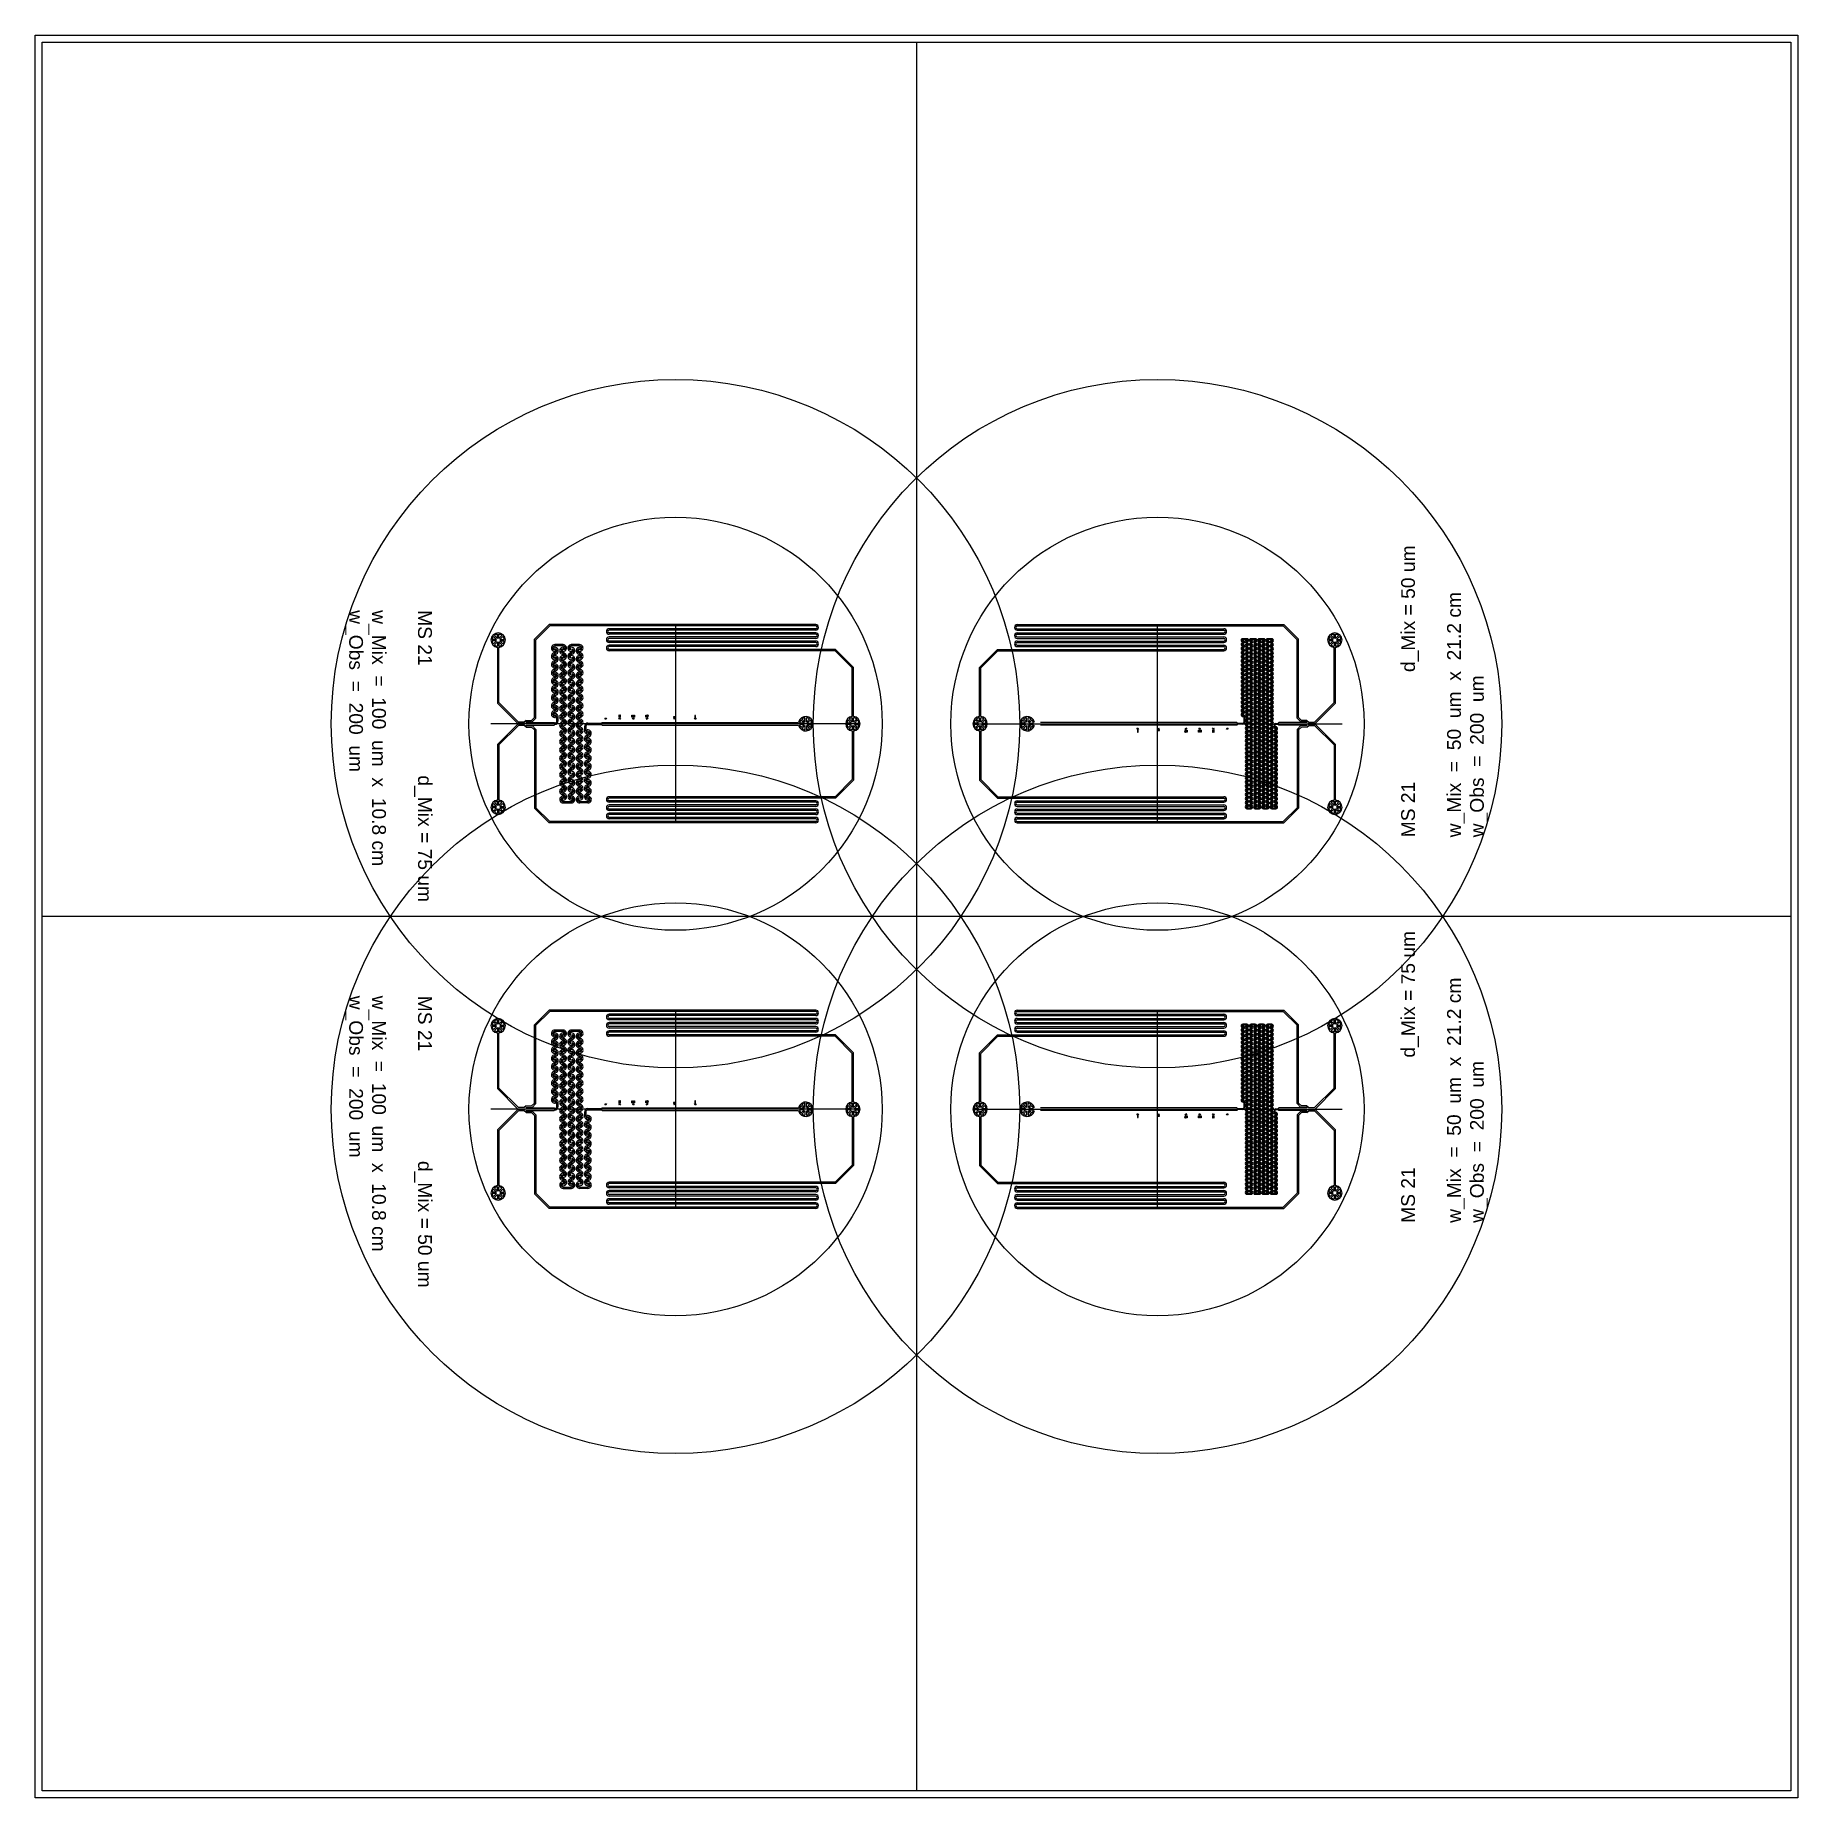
# Model space of a CAD drawing. Header units: millimetres. Extents: x 45556 to 173556, y 25313 to 153313.
import ezdxf

# ---------------------------------------------------------------- set-up
doc = ezdxf.new("R2010")
doc.units = ezdxf.units.MM
doc.layers.add('CLEAR', color=140, linetype='Continuous')
doc.layers.add('MASK', color=20, linetype='Continuous')
doc.styles.get("Standard").update_dxf_attribs({"font": 'arial.ttf'})

msp = doc.modelspace()

# ---------------------------------------------------------------- texts
at = {"layer": 'CLEAR', "char_height": 1000, "attachment_point": 1}
for s, insert, rotation in [('MS 21^I^Id_Mix = 50 um\\P\\Pw_Mix  =  50  um  x  21.2 cm\\Pw_Obs  =  200  um', (144755, 95063), 90), ('MS 21^I^Id_Mix = 75 um\\P\\Pw_Mix  =  100  um  x  10.8 cm\\Pw_Obs  =  200  um', (74358, 111563), 270), ('MS 21^I^Id_Mix = 75 um\\P\\Pw_Mix  =  50  um  x  21.2 cm\\Pw_Obs  =  200  um', (144755, 67063), 90), ('MS 21^I^Id_Mix = 50 um\\P\\Pw_Mix  =  100  um  x  10.8 cm\\Pw_Obs  =  200  um', (74358, 83563), 270)]:
    msp.add_mtext_dynamic_manual_height_columns(s, width=21316.86, gutter_width=12.5, heights=[6747], dxfattribs=dict(at, insert=insert, rotation=rotation))

# ---------------------------------------------------------------- linework, layer by layer
for p, q in [((109556, 152813), (109556, 25813)), ((92056, 110513), (92056, 96113)), ((127056, 96113), (127056, 110513)), ((105463, 103313), (78650, 103313)), ((113650, 103313), (140463, 103313)), ((173056, 89313), (46056, 89313)), ((92056, 82513), (92056, 68113)), ((127056, 68113), (127056, 82513)), ((105463, 75313), (78650, 75313)), ((113650, 75313), (140463, 75313))]:
    msp.add_line(p, q)
for centre, radius in [((92056, 103313), 25000), ((127056, 103313), 25000), ((92056, 103313), 15000), ((127056, 103313), 15000), ((92056, 75313), 25000), ((127056, 75313), 25000), ((92056, 75313), 15000), ((127056, 75313), 15000)]:
    msp.add_circle(centre, radius)
at = {"layer": 'CLEAR'}
for p, q in [((45556, 153313), (173556, 153313)), ((45556, 25313), (45556, 153313)), ((173556, 153313), (173556, 25313)), ((82879, 110513), (81820, 109455)), ((82920, 110413), (81920, 109413)), ((102241, 110513), (82879, 110513)), ((102241, 110413), (82920, 110413)), ((102241, 110213), (87238, 110213)), ((102241, 110113), (87238, 110113)), ((116872, 110513), (136233, 110513)), ((116872, 110413), (136192, 110413)), ((116872, 110213), (131875, 110213)), ((116872, 110113), (131875, 110113)), ((136192, 110413), (137192, 109413)), ((136233, 110513), (137292, 109455)), ((79125, 108857), (79125, 104816)), ((79225, 104857), (79225, 108857)), ((81820, 103767), (81820, 109455)), ((81920, 103726), (81920, 109413)), ((83238, 108672), (83238, 108858)), ((83238, 108672), (83238, 108858)), ((83888, 109063), (83288, 109063)), ((83888, 108963), (83288, 108963)), ((83938, 108672), (83938, 108858)), ((83938, 108672), (83938, 108858)), ((84438, 108672), (84438, 108858)), ((84438, 108672), (84438, 108858)), ((85088, 109063), (84488, 109063)), ((85088, 108963), (84488, 108963)), ((85138, 108672), (85138, 108858)), ((85138, 108672), (85138, 108858)), ((102241, 109913), (87238, 109913)), ((102241, 109813), (87238, 109813)), ((102241, 109613), (87238, 109613)), ((102241, 109513), (87238, 109513)), ((102241, 109313), (87238, 109313)), ((102241, 109213), (87238, 109213)), ((102241, 109013), (87238, 109013)), ((102241, 108913), (87238, 108913)), ((116872, 109913), (131875, 109913)), ((116872, 109813), (131875, 109813)), ((116872, 109613), (131875, 109613)), ((116872, 109513), (131875, 109513)), ((116872, 109313), (131875, 109313)), ((116872, 109213), (131875, 109213)), ((116872, 109013), (131875, 109013)), ((116872, 108913), (131875, 108913)), ((133230, 109386), (133230, 109293)), ((133230, 109386), (133230, 109293)), ((133230, 109386), (133230, 109293)), ((133230, 109386), (133230, 109293)), ((133230, 109086), (133230, 108993)), ((133230, 109086), (133230, 108993)), ((133230, 109086), (133230, 108993)), ((133230, 109086), (133230, 108993)), ((133555, 109488), (133255, 109488)), ((133255, 109488), (133555, 109488)), ((133555, 109488), (133255, 109488)), ((133255, 109488), (133555, 109488)), ((133555, 109438), (133255, 109438)), ((133555, 109438), (133255, 109438)), ((133280, 109334), (133280, 109241)), ((133280, 109334), (133280, 109241)), ((133280, 109334), (133280, 109241)), ((133280, 109334), (133280, 109241)), ((133280, 109034), (133280, 108941)), ((133280, 109034), (133280, 108941)), ((133280, 109034), (133280, 108941)), ((133280, 109034), (133280, 108941)), ((133530, 109334), (133530, 109241)), ((133530, 109334), (133530, 109241)), ((133530, 109334), (133530, 109241)), ((133530, 109334), (133530, 109241)), ((133530, 109034), (133530, 108941)), ((133530, 109034), (133530, 108941)), ((133530, 109034), (133530, 108941)), ((133530, 109034), (133530, 108941)), ((133580, 109386), (133580, 109293)), ((133580, 109386), (133580, 109293)), ((133580, 109386), (133580, 109293)), ((133580, 109386), (133580, 109293)), ((133580, 109086), (133580, 108993)), ((133580, 109086), (133580, 108993)), ((133580, 109086), (133580, 108993)), ((133580, 109086), (133580, 108993)), ((133830, 109386), (133830, 109293)), ((133830, 109386), (133830, 109293)), ((133830, 109386), (133830, 109293)), ((133830, 109386), (133830, 109293)), ((133830, 109086), (133830, 108993)), ((133830, 109086), (133830, 108993)), ((133830, 109086), (133830, 108993)), ((133830, 109086), (133830, 108993)), ((134155, 109488), (133855, 109488)), ((133855, 109488), (134155, 109488)), ((134155, 109488), (133855, 109488)), ((133855, 109488), (134155, 109488)), ((134155, 109438), (133855, 109438)), ((134155, 109438), (133855, 109438)), ((133880, 109334), (133880, 109241)), ((133880, 109334), (133880, 109241)), ((133880, 109334), (133880, 109241)), ((133880, 109334), (133880, 109241)), ((133880, 109034), (133880, 108941)), ((133880, 109034), (133880, 108941)), ((133880, 109034), (133880, 108941)), ((133880, 109034), (133880, 108941)), ((134130, 109334), (134130, 109241)), ((134130, 109334), (134130, 109241)), ((134130, 109334), (134130, 109241)), ((134130, 109334), (134130, 109241)), ((134130, 109034), (134130, 108941)), ((134130, 109034), (134130, 108941)), ((134130, 109034), (134130, 108941)), ((134130, 109034), (134130, 108941)), ((134180, 109386), (134180, 109293)), ((134180, 109386), (134180, 109293)), ((134180, 109386), (134180, 109293)), ((134180, 109386), (134180, 109293)), ((134180, 109086), (134180, 108993)), ((134180, 109086), (134180, 108993)), ((134180, 109086), (134180, 108993)), ((134180, 109086), (134180, 108993)), ((134430, 109386), (134430, 109293)), ((134430, 109386), (134430, 109293)), ((134430, 109386), (134430, 109293)), ((134430, 109386), (134430, 109293)), ((134430, 109086), (134430, 108993)), ((134430, 109086), (134430, 108993)), ((134430, 109086), (134430, 108993)), ((134430, 109086), (134430, 108993)), ((134755, 109488), (134455, 109488)), ((134455, 109488), (134755, 109488)), ((134755, 109488), (134455, 109488)), ((134455, 109488), (134755, 109488)), ((134755, 109438), (134455, 109438)), ((134755, 109438), (134455, 109438)), ((134480, 109334), (134480, 109241)), ((134480, 109334), (134480, 109241)), ((134480, 109334), (134480, 109241)), ((134480, 109334), (134480, 109241)), ((134480, 109034), (134480, 108941)), ((134480, 109034), (134480, 108941)), ((134480, 109034), (134480, 108941)), ((134480, 109034), (134480, 108941)), ((134730, 109334), (134730, 109241)), ((134730, 109334), (134730, 109241)), ((134730, 109334), (134730, 109241)), ((134730, 109334), (134730, 109241)), ((134730, 109034), (134730, 108941)), ((134730, 109034), (134730, 108941)), ((134730, 109034), (134730, 108941)), ((134730, 109034), (134730, 108941)), ((134780, 109386), (134780, 109293)), ((134780, 109386), (134780, 109293)), ((134780, 109386), (134780, 109293)), ((134780, 109386), (134780, 109293)), ((134780, 109086), (134780, 108993)), ((134780, 109086), (134780, 108993)), ((134780, 109086), (134780, 108993)), ((134780, 109086), (134780, 108993)), ((135030, 109386), (135030, 109293)), ((135030, 109386), (135030, 109293)), ((135030, 109386), (135030, 109293)), ((135030, 109386), (135030, 109293)), ((135030, 109086), (135030, 108993)), ((135030, 109086), (135030, 108993)), ((135030, 109086), (135030, 108993)), ((135030, 109086), (135030, 108993)), ((135355, 109488), (135055, 109488)), ((135055, 109488), (135355, 109488)), ((135355, 109488), (135055, 109488)), ((135055, 109488), (135355, 109488)), ((135355, 109438), (135055, 109438)), ((135355, 109438), (135055, 109438)), ((135080, 109334), (135080, 109241)), ((135080, 109334), (135080, 109241)), ((135080, 109334), (135080, 109241)), ((135080, 109334), (135080, 109241)), ((135080, 109034), (135080, 108941)), ((135080, 109034), (135080, 108941)), ((135080, 109034), (135080, 108941)), ((135080, 109034), (135080, 108941)), ((135330, 109334), (135330, 109241)), ((135330, 109334), (135330, 109241)), ((135330, 109334), (135330, 109241)), ((135330, 109334), (135330, 109241)), ((135330, 109034), (135330, 108941)), ((135330, 109034), (135330, 108941)), ((135330, 109034), (135330, 108941)), ((135330, 109034), (135330, 108941)), ((135380, 109386), (135380, 109293)), ((135380, 109386), (135380, 109293)), ((135380, 109386), (135380, 109293)), ((135380, 109386), (135380, 109293)), ((135380, 109086), (135380, 108993)), ((135380, 109086), (135380, 108993)), ((135380, 109086), (135380, 108993)), ((135380, 109086), (135380, 108993)), ((137192, 103726), (137192, 109413)), ((137292, 103767), (137292, 109455)), ((139888, 104857), (139888, 108857)), ((139988, 104816), (139988, 108857)), ((83238, 108072), (83238, 108258)), ((83238, 108072), (83238, 108258)), ((83238, 107472), (83238, 107658)), ((83238, 107472), (83238, 107658)), ((83338, 108568), (83338, 108755)), ((83338, 108568), (83338, 108755)), ((83338, 107968), (83338, 108155)), ((83338, 107968), (83338, 108155)), ((83338, 107368), (83338, 107555)), ((83338, 107368), (83338, 107555)), ((83838, 108568), (83838, 108755)), ((83838, 108568), (83838, 108755)), ((83838, 107968), (83838, 108155)), ((83838, 107968), (83838, 108155)), ((83838, 107368), (83838, 107555)), ((83838, 107368), (83838, 107555)), ((83938, 108072), (83938, 108258)), ((83938, 108072), (83938, 108258)), ((83938, 107472), (83938, 107658)), ((83938, 107472), (83938, 107658)), ((84438, 108072), (84438, 108258)), ((84438, 108072), (84438, 108258)), ((84438, 107472), (84438, 107658)), ((84438, 107472), (84438, 107658)), ((84538, 108568), (84538, 108755)), ((84538, 108568), (84538, 108755)), ((84538, 107968), (84538, 108155)), ((84538, 107968), (84538, 108155)), ((84538, 107368), (84538, 107555)), ((84538, 107368), (84538, 107555)), ((85038, 108568), (85038, 108755)), ((85038, 108568), (85038, 108755)), ((85038, 107968), (85038, 108155)), ((85038, 107968), (85038, 108155)), ((85038, 107368), (85038, 107555)), ((85038, 107368), (85038, 107555)), ((85138, 108072), (85138, 108258)), ((85138, 108072), (85138, 108258)), ((85138, 107472), (85138, 107658)), ((85138, 107472), (85138, 107658)), ((103679, 108713), (87238, 108713)), ((103638, 108613), (87238, 108613)), ((103638, 108613), (104888, 107363)), ((103679, 108713), (104988, 107405)), ((115433, 108713), (114125, 107405)), ((115475, 108613), (114225, 107363)), ((115433, 108713), (131875, 108713)), ((115475, 108613), (131875, 108613)), ((133230, 108786), (133230, 108693)), ((133230, 108786), (133230, 108693)), ((133230, 108786), (133230, 108693)), ((133230, 108786), (133230, 108693)), ((133230, 108486), (133230, 108393)), ((133230, 108486), (133230, 108393)), ((133230, 108486), (133230, 108393)), ((133230, 108486), (133230, 108393)), ((133230, 108186), (133230, 108093)), ((133230, 108186), (133230, 108093)), ((133230, 108186), (133230, 108093)), ((133230, 108186), (133230, 108093)), ((133230, 107886), (133230, 107793)), ((133230, 107886), (133230, 107793)), ((133230, 107886), (133230, 107793)), ((133230, 107886), (133230, 107793)), ((133230, 107586), (133230, 107493)), ((133230, 107586), (133230, 107493)), ((133230, 107586), (133230, 107493)), ((133230, 107586), (133230, 107493)), ((133280, 108734), (133280, 108641)), ((133280, 108734), (133280, 108641)), ((133280, 108734), (133280, 108641)), ((133280, 108734), (133280, 108641)), ((133280, 108434), (133280, 108341)), ((133280, 108434), (133280, 108341)), ((133280, 108434), (133280, 108341)), ((133280, 108434), (133280, 108341)), ((133280, 108134), (133280, 108041)), ((133280, 108134), (133280, 108041)), ((133280, 108134), (133280, 108041)), ((133280, 108134), (133280, 108041)), ((133280, 107834), (133280, 107741)), ((133280, 107834), (133280, 107741)), ((133280, 107834), (133280, 107741)), ((133280, 107834), (133280, 107741)), ((133280, 107534), (133280, 107441)), ((133280, 107534), (133280, 107441)), ((133280, 107534), (133280, 107441)), ((133280, 107534), (133280, 107441)), ((133530, 108734), (133530, 108641)), ((133530, 108734), (133530, 108641)), ((133530, 108734), (133530, 108641)), ((133530, 108734), (133530, 108641)), ((133530, 108434), (133530, 108341)), ((133530, 108434), (133530, 108341)), ((133530, 108434), (133530, 108341)), ((133530, 108434), (133530, 108341)), ((133530, 108134), (133530, 108041)), ((133530, 108134), (133530, 108041)), ((133530, 108134), (133530, 108041)), ((133530, 108134), (133530, 108041)), ((133530, 107834), (133530, 107741)), ((133530, 107834), (133530, 107741)), ((133530, 107834), (133530, 107741)), ((133530, 107834), (133530, 107741)), ((133530, 107534), (133530, 107441)), ((133530, 107534), (133530, 107441)), ((133530, 107534), (133530, 107441)), ((133530, 107534), (133530, 107441)), ((133580, 108786), (133580, 108693)), ((133580, 108786), (133580, 108693)), ((133580, 108786), (133580, 108693)), ((133580, 108786), (133580, 108693)), ((133580, 108486), (133580, 108393)), ((133580, 108486), (133580, 108393)), ((133580, 108486), (133580, 108393)), ((133580, 108486), (133580, 108393)), ((133580, 108186), (133580, 108093)), ((133580, 108186), (133580, 108093)), ((133580, 108186), (133580, 108093)), ((133580, 108186), (133580, 108093)), ((133580, 107886), (133580, 107793)), ((133580, 107886), (133580, 107793)), ((133580, 107886), (133580, 107793)), ((133580, 107886), (133580, 107793)), ((133580, 107586), (133580, 107493)), ((133580, 107586), (133580, 107493)), ((133580, 107586), (133580, 107493)), ((133580, 107586), (133580, 107493)), ((133830, 108786), (133830, 108693)), ((133830, 108786), (133830, 108693)), ((133830, 108786), (133830, 108693)), ((133830, 108786), (133830, 108693)), ((133830, 108486), (133830, 108393)), ((133830, 108486), (133830, 108393)), ((133830, 108486), (133830, 108393)), ((133830, 108486), (133830, 108393)), ((133830, 108186), (133830, 108093)), ((133830, 108186), (133830, 108093)), ((133830, 108186), (133830, 108093)), ((133830, 108186), (133830, 108093)), ((133830, 107886), (133830, 107793)), ((133830, 107886), (133830, 107793)), ((133830, 107886), (133830, 107793)), ((133830, 107886), (133830, 107793)), ((133830, 107586), (133830, 107493)), ((133830, 107586), (133830, 107493)), ((133830, 107586), (133830, 107493)), ((133830, 107586), (133830, 107493)), ((133880, 108734), (133880, 108641)), ((133880, 108734), (133880, 108641)), ((133880, 108734), (133880, 108641)), ((133880, 108734), (133880, 108641)), ((133880, 108434), (133880, 108341)), ((133880, 108434), (133880, 108341)), ((133880, 108434), (133880, 108341)), ((133880, 108434), (133880, 108341)), ((133880, 108134), (133880, 108041)), ((133880, 108134), (133880, 108041)), ((133880, 108134), (133880, 108041)), ((133880, 108134), (133880, 108041)), ((133880, 107834), (133880, 107741)), ((133880, 107834), (133880, 107741)), ((133880, 107834), (133880, 107741)), ((133880, 107834), (133880, 107741)), ((133880, 107534), (133880, 107441)), ((133880, 107534), (133880, 107441)), ((133880, 107534), (133880, 107441)), ((133880, 107534), (133880, 107441)), ((134130, 108734), (134130, 108641)), ((134130, 108734), (134130, 108641)), ((134130, 108734), (134130, 108641)), ((134130, 108734), (134130, 108641)), ((134130, 108434), (134130, 108341)), ((134130, 108434), (134130, 108341)), ((134130, 108434), (134130, 108341)), ((134130, 108434), (134130, 108341)), ((134130, 108134), (134130, 108041)), ((134130, 108134), (134130, 108041)), ((134130, 108134), (134130, 108041)), ((134130, 108134), (134130, 108041)), ((134130, 107834), (134130, 107741)), ((134130, 107834), (134130, 107741)), ((134130, 107834), (134130, 107741)), ((134130, 107834), (134130, 107741)), ((134130, 107534), (134130, 107441)), ((134130, 107534), (134130, 107441)), ((134130, 107534), (134130, 107441)), ((134130, 107534), (134130, 107441)), ((134180, 108786), (134180, 108693)), ((134180, 108786), (134180, 108693)), ((134180, 108786), (134180, 108693)), ((134180, 108786), (134180, 108693)), ((134180, 108486), (134180, 108393)), ((134180, 108486), (134180, 108393)), ((134180, 108486), (134180, 108393)), ((134180, 108486), (134180, 108393)), ((134180, 108186), (134180, 108093)), ((134180, 108186), (134180, 108093)), ((134180, 108186), (134180, 108093)), ((134180, 108186), (134180, 108093)), ((134180, 107886), (134180, 107793)), ((134180, 107886), (134180, 107793)), ((134180, 107886), (134180, 107793)), ((134180, 107886), (134180, 107793)), ((134180, 107586), (134180, 107493)), ((134180, 107586), (134180, 107493)), ((134180, 107586), (134180, 107493)), ((134180, 107586), (134180, 107493)), ((134430, 108786), (134430, 108693)), ((134430, 108786), (134430, 108693)), ((134430, 108786), (134430, 108693)), ((134430, 108786), (134430, 108693)), ((134430, 108486), (134430, 108393)), ((134430, 108486), (134430, 108393)), ((134430, 108486), (134430, 108393)), ((134430, 108486), (134430, 108393)), ((134430, 108186), (134430, 108093)), ((134430, 108186), (134430, 108093)), ((134430, 108186), (134430, 108093)), ((134430, 108186), (134430, 108093)), ((134430, 107886), (134430, 107793)), ((134430, 107886), (134430, 107793)), ((134430, 107886), (134430, 107793)), ((134430, 107886), (134430, 107793)), ((134430, 107586), (134430, 107493)), ((134430, 107586), (134430, 107493)), ((134430, 107586), (134430, 107493)), ((134430, 107586), (134430, 107493)), ((134480, 108734), (134480, 108641)), ((134480, 108734), (134480, 108641)), ((134480, 108734), (134480, 108641)), ((134480, 108734), (134480, 108641)), ((134480, 108434), (134480, 108341)), ((134480, 108434), (134480, 108341)), ((134480, 108434), (134480, 108341)), ((134480, 108434), (134480, 108341)), ((134480, 108134), (134480, 108041)), ((134480, 108134), (134480, 108041)), ((134480, 108134), (134480, 108041)), ((134480, 108134), (134480, 108041)), ((134480, 107834), (134480, 107741)), ((134480, 107834), (134480, 107741)), ((134480, 107834), (134480, 107741)), ((134480, 107834), (134480, 107741)), ((134480, 107534), (134480, 107441)), ((134480, 107534), (134480, 107441)), ((134480, 107534), (134480, 107441)), ((134480, 107534), (134480, 107441)), ((134730, 108734), (134730, 108641)), ((134730, 108734), (134730, 108641)), ((134730, 108734), (134730, 108641)), ((134730, 108734), (134730, 108641)), ((134730, 108434), (134730, 108341)), ((134730, 108434), (134730, 108341)), ((134730, 108434), (134730, 108341)), ((134730, 108434), (134730, 108341)), ((134730, 108134), (134730, 108041)), ((134730, 108134), (134730, 108041)), ((134730, 108134), (134730, 108041)), ((134730, 108134), (134730, 108041)), ((134730, 107834), (134730, 107741)), ((134730, 107834), (134730, 107741)), ((134730, 107834), (134730, 107741)), ((134730, 107834), (134730, 107741)), ((134730, 107534), (134730, 107441)), ((134730, 107534), (134730, 107441)), ((134730, 107534), (134730, 107441)), ((134730, 107534), (134730, 107441)), ((134780, 108786), (134780, 108693)), ((134780, 108786), (134780, 108693)), ((134780, 108786), (134780, 108693)), ((134780, 108786), (134780, 108693)), ((134780, 108486), (134780, 108393)), ((134780, 108486), (134780, 108393)), ((134780, 108486), (134780, 108393)), ((134780, 108486), (134780, 108393)), ((134780, 108186), (134780, 108093)), ((134780, 108186), (134780, 108093)), ((134780, 108186), (134780, 108093)), ((134780, 108186), (134780, 108093)), ((134780, 107886), (134780, 107793)), ((134780, 107886), (134780, 107793)), ((134780, 107886), (134780, 107793)), ((134780, 107886), (134780, 107793)), ((134780, 107586), (134780, 107493)), ((134780, 107586), (134780, 107493)), ((134780, 107586), (134780, 107493)), ((134780, 107586), (134780, 107493)), ((135030, 108786), (135030, 108693)), ((135030, 108786), (135030, 108693)), ((135030, 108786), (135030, 108693)), ((135030, 108786), (135030, 108693)), ((135030, 108486), (135030, 108393)), ((135030, 108486), (135030, 108393)), ((135030, 108486), (135030, 108393)), ((135030, 108486), (135030, 108393)), ((135030, 108186), (135030, 108093)), ((135030, 108186), (135030, 108093)), ((135030, 108186), (135030, 108093)), ((135030, 108186), (135030, 108093)), ((135030, 107886), (135030, 107793)), ((135030, 107886), (135030, 107793)), ((135030, 107886), (135030, 107793)), ((135030, 107886), (135030, 107793)), ((135030, 107586), (135030, 107493)), ((135030, 107586), (135030, 107493)), ((135030, 107586), (135030, 107493)), ((135030, 107586), (135030, 107493)), ((135080, 108734), (135080, 108641)), ((135080, 108734), (135080, 108641)), ((135080, 108734), (135080, 108641)), ((135080, 108734), (135080, 108641)), ((135080, 108434), (135080, 108341)), ((135080, 108434), (135080, 108341)), ((135080, 108434), (135080, 108341)), ((135080, 108434), (135080, 108341)), ((135080, 108134), (135080, 108041)), ((135080, 108134), (135080, 108041)), ((135080, 108134), (135080, 108041)), ((135080, 108134), (135080, 108041)), ((135080, 107834), (135080, 107741)), ((135080, 107834), (135080, 107741)), ((135080, 107834), (135080, 107741)), ((135080, 107834), (135080, 107741)), ((135080, 107534), (135080, 107441)), ((135080, 107534), (135080, 107441)), ((135080, 107534), (135080, 107441)), ((135080, 107534), (135080, 107441)), ((135330, 108734), (135330, 108641)), ((135330, 108734), (135330, 108641)), ((135330, 108734), (135330, 108641)), ((135330, 108734), (135330, 108641)), ((135330, 108434), (135330, 108341)), ((135330, 108434), (135330, 108341)), ((135330, 108434), (135330, 108341)), ((135330, 108434), (135330, 108341)), ((135330, 108134), (135330, 108041)), ((135330, 108134), (135330, 108041)), ((135330, 108134), (135330, 108041)), ((135330, 108134), (135330, 108041)), ((135330, 107834), (135330, 107741)), ((135330, 107834), (135330, 107741)), ((135330, 107834), (135330, 107741)), ((135330, 107834), (135330, 107741)), ((135330, 107534), (135330, 107441)), ((135330, 107534), (135330, 107441)), ((135330, 107534), (135330, 107441)), ((135330, 107534), (135330, 107441)), ((135380, 108786), (135380, 108693)), ((135380, 108786), (135380, 108693)), ((135380, 108786), (135380, 108693)), ((135380, 108786), (135380, 108693)), ((135380, 108486), (135380, 108393)), ((135380, 108486), (135380, 108393)), ((135380, 108486), (135380, 108393)), ((135380, 108486), (135380, 108393)), ((135380, 108186), (135380, 108093)), ((135380, 108186), (135380, 108093)), ((135380, 108186), (135380, 108093)), ((135380, 108186), (135380, 108093)), ((135380, 107886), (135380, 107793)), ((135380, 107886), (135380, 107793)), ((135380, 107886), (135380, 107793)), ((135380, 107886), (135380, 107793)), ((135380, 107586), (135380, 107493)), ((135380, 107586), (135380, 107493)), ((135380, 107586), (135380, 107493)), ((135380, 107586), (135380, 107493)), ((83238, 106872), (83238, 107058)), ((83238, 106872), (83238, 107058)), ((83238, 106272), (83238, 106458)), ((83238, 106272), (83238, 106458)), ((83338, 106768), (83338, 106955)), ((83338, 106768), (83338, 106955)), ((83338, 106168), (83338, 106355)), ((83338, 106168), (83338, 106355)), ((83838, 106768), (83838, 106955)), ((83838, 106768), (83838, 106955)), ((83838, 106168), (83838, 106355)), ((83838, 106168), (83838, 106355)), ((83938, 106872), (83938, 107058)), ((83938, 106872), (83938, 107058)), ((83938, 106272), (83938, 106458)), ((83938, 106272), (83938, 106458)), ((84438, 106872), (84438, 107058)), ((84438, 106872), (84438, 107058)), ((84438, 106272), (84438, 106458)), ((84438, 106272), (84438, 106458)), ((84538, 106768), (84538, 106955)), ((84538, 106768), (84538, 106955)), ((84538, 106168), (84538, 106355)), ((84538, 106168), (84538, 106355)), ((85038, 106768), (85038, 106955)), ((85038, 106768), (85038, 106955)), ((85038, 106168), (85038, 106355)), ((85038, 106168), (85038, 106355)), ((85138, 106872), (85138, 107058)), ((85138, 106872), (85138, 107058)), ((85138, 106272), (85138, 106458)), ((85138, 106272), (85138, 106458)), ((104888, 103836), (104888, 107363)), ((104888, 103836), (104888, 107363)), ((104988, 103836), (104988, 107405)), ((104988, 103836), (104988, 107405)), ((114125, 103836), (114125, 107405)), ((114225, 103836), (114225, 107363)), ((133230, 107286), (133230, 107193)), ((133230, 107286), (133230, 107193)), ((133230, 107286), (133230, 107193)), ((133230, 107286), (133230, 107193)), ((133230, 106986), (133230, 106893)), ((133230, 106986), (133230, 106893)), ((133230, 106986), (133230, 106893)), ((133230, 106986), (133230, 106893)), ((133230, 106686), (133230, 106593)), ((133230, 106686), (133230, 106593)), ((133230, 106686), (133230, 106593)), ((133230, 106686), (133230, 106593)), ((133230, 106386), (133230, 106293)), ((133230, 106386), (133230, 106293)), ((133230, 106386), (133230, 106293)), ((133230, 106386), (133230, 106293)), ((133280, 107234), (133280, 107141)), ((133280, 107234), (133280, 107141)), ((133280, 107234), (133280, 107141)), ((133280, 107234), (133280, 107141)), ((133280, 106934), (133280, 106841)), ((133280, 106934), (133280, 106841)), ((133280, 106934), (133280, 106841)), ((133280, 106934), (133280, 106841)), ((133280, 106634), (133280, 106541)), ((133280, 106634), (133280, 106541)), ((133280, 106634), (133280, 106541)), ((133280, 106634), (133280, 106541)), ((133280, 106334), (133280, 106241)), ((133280, 106334), (133280, 106241)), ((133280, 106334), (133280, 106241)), ((133280, 106334), (133280, 106241)), ((133530, 107234), (133530, 107141)), ((133530, 107234), (133530, 107141)), ((133530, 107234), (133530, 107141)), ((133530, 107234), (133530, 107141)), ((133530, 106934), (133530, 106841)), ((133530, 106934), (133530, 106841)), ((133530, 106934), (133530, 106841)), ((133530, 106934), (133530, 106841)), ((133530, 106634), (133530, 106541)), ((133530, 106634), (133530, 106541)), ((133530, 106634), (133530, 106541)), ((133530, 106634), (133530, 106541)), ((133530, 106334), (133530, 106241)), ((133530, 106334), (133530, 106241)), ((133530, 106334), (133530, 106241)), ((133530, 106334), (133530, 106241)), ((133580, 107286), (133580, 107193)), ((133580, 107286), (133580, 107193)), ((133580, 107286), (133580, 107193)), ((133580, 107286), (133580, 107193)), ((133580, 106986), (133580, 106893)), ((133580, 106986), (133580, 106893)), ((133580, 106986), (133580, 106893)), ((133580, 106986), (133580, 106893)), ((133580, 106686), (133580, 106593)), ((133580, 106686), (133580, 106593)), ((133580, 106686), (133580, 106593)), ((133580, 106686), (133580, 106593)), ((133580, 106386), (133580, 106293)), ((133580, 106386), (133580, 106293)), ((133580, 106386), (133580, 106293)), ((133580, 106386), (133580, 106293)), ((133830, 107286), (133830, 107193)), ((133830, 107286), (133830, 107193)), ((133830, 107286), (133830, 107193)), ((133830, 107286), (133830, 107193)), ((133830, 106986), (133830, 106893)), ((133830, 106986), (133830, 106893)), ((133830, 106986), (133830, 106893)), ((133830, 106986), (133830, 106893)), ((133830, 106686), (133830, 106593)), ((133830, 106686), (133830, 106593)), ((133830, 106686), (133830, 106593)), ((133830, 106686), (133830, 106593)), ((133830, 106386), (133830, 106293)), ((133830, 106386), (133830, 106293)), ((133830, 106386), (133830, 106293)), ((133830, 106386), (133830, 106293)), ((133880, 107234), (133880, 107141)), ((133880, 107234), (133880, 107141)), ((133880, 107234), (133880, 107141)), ((133880, 107234), (133880, 107141)), ((133880, 106934), (133880, 106841)), ((133880, 106934), (133880, 106841)), ((133880, 106934), (133880, 106841)), ((133880, 106934), (133880, 106841)), ((133880, 106634), (133880, 106541)), ((133880, 106634), (133880, 106541)), ((133880, 106634), (133880, 106541)), ((133880, 106634), (133880, 106541)), ((133880, 106334), (133880, 106241)), ((133880, 106334), (133880, 106241)), ((133880, 106334), (133880, 106241)), ((133880, 106334), (133880, 106241)), ((134130, 107234), (134130, 107141)), ((134130, 107234), (134130, 107141)), ((134130, 107234), (134130, 107141)), ((134130, 107234), (134130, 107141)), ((134130, 106934), (134130, 106841)), ((134130, 106934), (134130, 106841)), ((134130, 106934), (134130, 106841)), ((134130, 106934), (134130, 106841)), ((134130, 106634), (134130, 106541)), ((134130, 106634), (134130, 106541)), ((134130, 106634), (134130, 106541)), ((134130, 106634), (134130, 106541)), ((134130, 106334), (134130, 106241)), ((134130, 106334), (134130, 106241)), ((134130, 106334), (134130, 106241)), ((134130, 106334), (134130, 106241)), ((134180, 107286), (134180, 107193)), ((134180, 107286), (134180, 107193)), ((134180, 107286), (134180, 107193)), ((134180, 107286), (134180, 107193)), ((134180, 106986), (134180, 106893)), ((134180, 106986), (134180, 106893)), ((134180, 106986), (134180, 106893)), ((134180, 106986), (134180, 106893)), ((134180, 106686), (134180, 106593)), ((134180, 106686), (134180, 106593)), ((134180, 106686), (134180, 106593)), ((134180, 106686), (134180, 106593)), ((134180, 106386), (134180, 106293)), ((134180, 106386), (134180, 106293)), ((134180, 106386), (134180, 106293)), ((134180, 106386), (134180, 106293)), ((134430, 107286), (134430, 107193)), ((134430, 107286), (134430, 107193)), ((134430, 107286), (134430, 107193)), ((134430, 107286), (134430, 107193)), ((134430, 106986), (134430, 106893)), ((134430, 106986), (134430, 106893)), ((134430, 106986), (134430, 106893)), ((134430, 106986), (134430, 106893)), ((134430, 106686), (134430, 106593)), ((134430, 106686), (134430, 106593)), ((134430, 106686), (134430, 106593)), ((134430, 106686), (134430, 106593)), ((134430, 106386), (134430, 106293)), ((134430, 106386), (134430, 106293)), ((134430, 106386), (134430, 106293)), ((134430, 106386), (134430, 106293)), ((134480, 107234), (134480, 107141)), ((134480, 107234), (134480, 107141)), ((134480, 107234), (134480, 107141)), ((134480, 107234), (134480, 107141)), ((134480, 106934), (134480, 106841)), ((134480, 106934), (134480, 106841)), ((134480, 106934), (134480, 106841)), ((134480, 106934), (134480, 106841)), ((134480, 106634), (134480, 106541)), ((134480, 106634), (134480, 106541)), ((134480, 106634), (134480, 106541)), ((134480, 106634), (134480, 106541)), ((134480, 106334), (134480, 106241)), ((134480, 106334), (134480, 106241)), ((134480, 106334), (134480, 106241)), ((134480, 106334), (134480, 106241)), ((134730, 107234), (134730, 107141)), ((134730, 107234), (134730, 107141)), ((134730, 107234), (134730, 107141)), ((134730, 107234), (134730, 107141)), ((134730, 106934), (134730, 106841)), ((134730, 106934), (134730, 106841)), ((134730, 106934), (134730, 106841)), ((134730, 106934), (134730, 106841)), ((134730, 106634), (134730, 106541)), ((134730, 106634), (134730, 106541)), ((134730, 106634), (134730, 106541)), ((134730, 106634), (134730, 106541)), ((134730, 106334), (134730, 106241)), ((134730, 106334), (134730, 106241)), ((134730, 106334), (134730, 106241)), ((134730, 106334), (134730, 106241)), ((134780, 107286), (134780, 107193)), ((134780, 107286), (134780, 107193)), ((134780, 107286), (134780, 107193)), ((134780, 107286), (134780, 107193)), ((134780, 106986), (134780, 106893)), ((134780, 106986), (134780, 106893)), ((134780, 106986), (134780, 106893)), ((134780, 106986), (134780, 106893)), ((134780, 106686), (134780, 106593)), ((134780, 106686), (134780, 106593)), ((134780, 106686), (134780, 106593)), ((134780, 106686), (134780, 106593)), ((134780, 106386), (134780, 106293)), ((134780, 106386), (134780, 106293)), ((134780, 106386), (134780, 106293)), ((134780, 106386), (134780, 106293)), ((135030, 107286), (135030, 107193)), ((135030, 107286), (135030, 107193)), ((135030, 107286), (135030, 107193)), ((135030, 107286), (135030, 107193)), ((135030, 106986), (135030, 106893)), ((135030, 106986), (135030, 106893)), ((135030, 106986), (135030, 106893)), ((135030, 106986), (135030, 106893)), ((135030, 106686), (135030, 106593)), ((135030, 106686), (135030, 106593)), ((135030, 106686), (135030, 106593)), ((135030, 106686), (135030, 106593)), ((135030, 106386), (135030, 106293)), ((135030, 106386), (135030, 106293)), ((135030, 106386), (135030, 106293)), ((135030, 106386), (135030, 106293)), ((135080, 107234), (135080, 107141)), ((135080, 107234), (135080, 107141)), ((135080, 107234), (135080, 107141)), ((135080, 107234), (135080, 107141)), ((135080, 106934), (135080, 106841)), ((135080, 106934), (135080, 106841)), ((135080, 106934), (135080, 106841)), ((135080, 106934), (135080, 106841)), ((135080, 106634), (135080, 106541)), ((135080, 106634), (135080, 106541)), ((135080, 106634), (135080, 106541)), ((135080, 106634), (135080, 106541)), ((135080, 106334), (135080, 106241)), ((135080, 106334), (135080, 106241)), ((135080, 106334), (135080, 106241)), ((135080, 106334), (135080, 106241)), ((135330, 107234), (135330, 107141)), ((135330, 107234), (135330, 107141)), ((135330, 107234), (135330, 107141)), ((135330, 107234), (135330, 107141)), ((135330, 106934), (135330, 106841)), ((135330, 106934), (135330, 106841)), ((135330, 106934), (135330, 106841)), ((135330, 106934), (135330, 106841)), ((135330, 106634), (135330, 106541)), ((135330, 106634), (135330, 106541)), ((135330, 106634), (135330, 106541)), ((135330, 106634), (135330, 106541)), ((135330, 106334), (135330, 106241)), ((135330, 106334), (135330, 106241)), ((135330, 106334), (135330, 106241)), ((135330, 106334), (135330, 106241)), ((135380, 107286), (135380, 107193)), ((135380, 107286), (135380, 107193)), ((135380, 107286), (135380, 107193)), ((135380, 107286), (135380, 107193)), ((135380, 106986), (135380, 106893)), ((135380, 106986), (135380, 106893)), ((135380, 106986), (135380, 106893)), ((135380, 106986), (135380, 106893)), ((135380, 106686), (135380, 106593)), ((135380, 106686), (135380, 106593)), ((135380, 106686), (135380, 106593)), ((135380, 106686), (135380, 106593)), ((135380, 106386), (135380, 106293)), ((135380, 106386), (135380, 106293)), ((135380, 106386), (135380, 106293)), ((135380, 106386), (135380, 106293)), ((83238, 105672), (83238, 105858)), ((83238, 105672), (83238, 105858)), ((83238, 105072), (83238, 105258)), ((83238, 105072), (83238, 105258)), ((83338, 105568), (83338, 105755)), ((83338, 105568), (83338, 105755)), ((83338, 104968), (83338, 105155)), ((83338, 104968), (83338, 105155)), ((83838, 105568), (83838, 105755)), ((83838, 105568), (83838, 105755)), ((83838, 104968), (83838, 105155)), ((83838, 104968), (83838, 105155)), ((83938, 105672), (83938, 105858)), ((83938, 105672), (83938, 105858)), ((83938, 105072), (83938, 105258)), ((83938, 105072), (83938, 105258)), ((84438, 105672), (84438, 105858)), ((84438, 105672), (84438, 105858)), ((84438, 105072), (84438, 105258)), ((84438, 105072), (84438, 105258)), ((84538, 105568), (84538, 105755)), ((84538, 105568), (84538, 105755)), ((84538, 104968), (84538, 105155)), ((84538, 104968), (84538, 105155)), ((85038, 105568), (85038, 105755)), ((85038, 105568), (85038, 105755)), ((85038, 104968), (85038, 105155)), ((85038, 104968), (85038, 105155)), ((85138, 105672), (85138, 105858)), ((85138, 105672), (85138, 105858)), ((85138, 105072), (85138, 105258)), ((85138, 105072), (85138, 105258)), ((133230, 106086), (133230, 105993)), ((133230, 106086), (133230, 105993)), ((133230, 106086), (133230, 105993)), ((133230, 106086), (133230, 105993)), ((133230, 105786), (133230, 105693)), ((133230, 105786), (133230, 105693)), ((133230, 105786), (133230, 105693)), ((133230, 105786), (133230, 105693)), ((133230, 105486), (133230, 105393)), ((133230, 105486), (133230, 105393)), ((133230, 105486), (133230, 105393)), ((133230, 105486), (133230, 105393)), ((133230, 105186), (133230, 105093)), ((133230, 105186), (133230, 105093)), ((133230, 105186), (133230, 105093)), ((133230, 105186), (133230, 105093)), ((133280, 106034), (133280, 105941)), ((133280, 106034), (133280, 105941)), ((133280, 106034), (133280, 105941)), ((133280, 106034), (133280, 105941)), ((133280, 105734), (133280, 105641)), ((133280, 105734), (133280, 105641)), ((133280, 105734), (133280, 105641)), ((133280, 105734), (133280, 105641)), ((133280, 105434), (133280, 105341)), ((133280, 105434), (133280, 105341)), ((133280, 105434), (133280, 105341)), ((133280, 105434), (133280, 105341)), ((133280, 105134), (133280, 105041)), ((133280, 105134), (133280, 105041)), ((133280, 105134), (133280, 105041)), ((133280, 105134), (133280, 105041)), ((133530, 106034), (133530, 105941)), ((133530, 106034), (133530, 105941)), ((133530, 106034), (133530, 105941)), ((133530, 106034), (133530, 105941)), ((133530, 105734), (133530, 105641)), ((133530, 105734), (133530, 105641)), ((133530, 105734), (133530, 105641)), ((133530, 105734), (133530, 105641)), ((133530, 105434), (133530, 105341)), ((133530, 105434), (133530, 105341)), ((133530, 105434), (133530, 105341)), ((133530, 105434), (133530, 105341)), ((133530, 105134), (133530, 105041)), ((133530, 105134), (133530, 105041)), ((133530, 105134), (133530, 105041)), ((133530, 105134), (133530, 105041)), ((133580, 106086), (133580, 105993)), ((133580, 106086), (133580, 105993)), ((133580, 106086), (133580, 105993)), ((133580, 106086), (133580, 105993)), ((133580, 105786), (133580, 105693)), ((133580, 105786), (133580, 105693)), ((133580, 105786), (133580, 105693)), ((133580, 105786), (133580, 105693)), ((133580, 105486), (133580, 105393)), ((133580, 105486), (133580, 105393)), ((133580, 105486), (133580, 105393)), ((133580, 105486), (133580, 105393)), ((133580, 105186), (133580, 105093)), ((133580, 105186), (133580, 105093)), ((133580, 105186), (133580, 105093)), ((133580, 105186), (133580, 105093)), ((133830, 106086), (133830, 105993)), ((133830, 106086), (133830, 105993)), ((133830, 106086), (133830, 105993)), ((133830, 106086), (133830, 105993)), ((133830, 105786), (133830, 105693)), ((133830, 105786), (133830, 105693)), ((133830, 105786), (133830, 105693)), ((133830, 105786), (133830, 105693)), ((133830, 105486), (133830, 105393)), ((133830, 105486), (133830, 105393)), ((133830, 105486), (133830, 105393)), ((133830, 105486), (133830, 105393)), ((133830, 105186), (133830, 105093)), ((133830, 105186), (133830, 105093)), ((133830, 105186), (133830, 105093)), ((133830, 105186), (133830, 105093)), ((133880, 106034), (133880, 105941)), ((133880, 106034), (133880, 105941)), ((133880, 106034), (133880, 105941)), ((133880, 106034), (133880, 105941)), ((133880, 105734), (133880, 105641)), ((133880, 105734), (133880, 105641)), ((133880, 105734), (133880, 105641)), ((133880, 105734), (133880, 105641)), ((133880, 105434), (133880, 105341)), ((133880, 105434), (133880, 105341)), ((133880, 105434), (133880, 105341)), ((133880, 105434), (133880, 105341)), ((133880, 105134), (133880, 105041)), ((133880, 105134), (133880, 105041)), ((133880, 105134), (133880, 105041)), ((133880, 105134), (133880, 105041)), ((134130, 106034), (134130, 105941)), ((134130, 106034), (134130, 105941)), ((134130, 106034), (134130, 105941)), ((134130, 106034), (134130, 105941)), ((134130, 105734), (134130, 105641)), ((134130, 105734), (134130, 105641)), ((134130, 105734), (134130, 105641)), ((134130, 105734), (134130, 105641)), ((134130, 105434), (134130, 105341)), ((134130, 105434), (134130, 105341)), ((134130, 105434), (134130, 105341)), ((134130, 105434), (134130, 105341)), ((134130, 105134), (134130, 105041)), ((134130, 105134), (134130, 105041)), ((134130, 105134), (134130, 105041)), ((134130, 105134), (134130, 105041)), ((134180, 106086), (134180, 105993)), ((134180, 106086), (134180, 105993)), ((134180, 106086), (134180, 105993)), ((134180, 106086), (134180, 105993)), ((134180, 105786), (134180, 105693)), ((134180, 105786), (134180, 105693)), ((134180, 105786), (134180, 105693)), ((134180, 105786), (134180, 105693)), ((134180, 105486), (134180, 105393)), ((134180, 105486), (134180, 105393)), ((134180, 105486), (134180, 105393)), ((134180, 105486), (134180, 105393)), ((134180, 105186), (134180, 105093)), ((134180, 105186), (134180, 105093)), ((134180, 105186), (134180, 105093)), ((134180, 105186), (134180, 105093)), ((134430, 106086), (134430, 105993)), ((134430, 106086), (134430, 105993)), ((134430, 106086), (134430, 105993)), ((134430, 106086), (134430, 105993)), ((134430, 105786), (134430, 105693)), ((134430, 105786), (134430, 105693)), ((134430, 105786), (134430, 105693)), ((134430, 105786), (134430, 105693)), ((134430, 105486), (134430, 105393)), ((134430, 105486), (134430, 105393)), ((134430, 105486), (134430, 105393)), ((134430, 105486), (134430, 105393)), ((134430, 105186), (134430, 105093)), ((134430, 105186), (134430, 105093)), ((134430, 105186), (134430, 105093)), ((134430, 105186), (134430, 105093)), ((134480, 106034), (134480, 105941)), ((134480, 106034), (134480, 105941)), ((134480, 106034), (134480, 105941)), ((134480, 106034), (134480, 105941)), ((134480, 105734), (134480, 105641)), ((134480, 105734), (134480, 105641)), ((134480, 105734), (134480, 105641)), ((134480, 105734), (134480, 105641)), ((134480, 105434), (134480, 105341)), ((134480, 105434), (134480, 105341)), ((134480, 105434), (134480, 105341)), ((134480, 105434), (134480, 105341)), ((134480, 105134), (134480, 105041)), ((134480, 105134), (134480, 105041)), ((134480, 105134), (134480, 105041)), ((134480, 105134), (134480, 105041)), ((134730, 106034), (134730, 105941)), ((134730, 106034), (134730, 105941)), ((134730, 106034), (134730, 105941)), ((134730, 106034), (134730, 105941)), ((134730, 105734), (134730, 105641)), ((134730, 105734), (134730, 105641)), ((134730, 105734), (134730, 105641)), ((134730, 105734), (134730, 105641)), ((134730, 105434), (134730, 105341)), ((134730, 105434), (134730, 105341)), ((134730, 105434), (134730, 105341)), ((134730, 105434), (134730, 105341)), ((134730, 105134), (134730, 105041)), ((134730, 105134), (134730, 105041)), ((134730, 105134), (134730, 105041)), ((134730, 105134), (134730, 105041)), ((134780, 106086), (134780, 105993)), ((134780, 106086), (134780, 105993)), ((134780, 106086), (134780, 105993)), ((134780, 106086), (134780, 105993)), ((134780, 105786), (134780, 105693)), ((134780, 105786), (134780, 105693)), ((134780, 105786), (134780, 105693)), ((134780, 105786), (134780, 105693)), ((134780, 105486), (134780, 105393)), ((134780, 105486), (134780, 105393)), ((134780, 105486), (134780, 105393)), ((134780, 105486), (134780, 105393)), ((134780, 105186), (134780, 105093)), ((134780, 105186), (134780, 105093)), ((134780, 105186), (134780, 105093)), ((134780, 105186), (134780, 105093)), ((135030, 106086), (135030, 105993)), ((135030, 106086), (135030, 105993)), ((135030, 106086), (135030, 105993)), ((135030, 106086), (135030, 105993)), ((135030, 105786), (135030, 105693)), ((135030, 105786), (135030, 105693)), ((135030, 105786), (135030, 105693)), ((135030, 105786), (135030, 105693)), ((135030, 105486), (135030, 105393)), ((135030, 105486), (135030, 105393)), ((135030, 105486), (135030, 105393)), ((135030, 105486), (135030, 105393)), ((135030, 105186), (135030, 105093)), ((135030, 105186), (135030, 105093)), ((135030, 105186), (135030, 105093)), ((135030, 105186), (135030, 105093)), ((135080, 106034), (135080, 105941)), ((135080, 106034), (135080, 105941)), ((135080, 106034), (135080, 105941)), ((135080, 106034), (135080, 105941)), ((135080, 105734), (135080, 105641)), ((135080, 105734), (135080, 105641)), ((135080, 105734), (135080, 105641)), ((135080, 105734), (135080, 105641)), ((135080, 105434), (135080, 105341)), ((135080, 105434), (135080, 105341)), ((135080, 105434), (135080, 105341)), ((135080, 105434), (135080, 105341)), ((135080, 105134), (135080, 105041)), ((135080, 105134), (135080, 105041)), ((135080, 105134), (135080, 105041)), ((135080, 105134), (135080, 105041)), ((135330, 106034), (135330, 105941)), ((135330, 106034), (135330, 105941)), ((135330, 106034), (135330, 105941)), ((135330, 106034), (135330, 105941)), ((135330, 105734), (135330, 105641)), ((135330, 105734), (135330, 105641)), ((135330, 105734), (135330, 105641)), ((135330, 105734), (135330, 105641)), ((135330, 105434), (135330, 105341)), ((135330, 105434), (135330, 105341)), ((135330, 105434), (135330, 105341)), ((135330, 105434), (135330, 105341)), ((135330, 105134), (135330, 105041)), ((135330, 105134), (135330, 105041)), ((135330, 105134), (135330, 105041)), ((135330, 105134), (135330, 105041)), ((135380, 106086), (135380, 105993)), ((135380, 106086), (135380, 105993)), ((135380, 106086), (135380, 105993)), ((135380, 106086), (135380, 105993)), ((135380, 105786), (135380, 105693)), ((135380, 105786), (135380, 105693)), ((135380, 105786), (135380, 105693)), ((135380, 105786), (135380, 105693)), ((135380, 105486), (135380, 105393)), ((135380, 105486), (135380, 105393)), ((135380, 105486), (135380, 105393)), ((135380, 105486), (135380, 105393)), ((135380, 105186), (135380, 105093)), ((135380, 105186), (135380, 105093)), ((135380, 105186), (135380, 105093)), ((135380, 105186), (135380, 105093)), ((80608, 103333), (79125, 104816)), ((80649, 103433), (79225, 104857)), ((81606, 103553), (81820, 103767)), ((81648, 103453), (81920, 103726)), ((83238, 104472), (83238, 104658)), ((83238, 104472), (83238, 104658)), ((83238, 103872), (83238, 104058)), ((83238, 103872), (83238, 104058)), ((83338, 104368), (83338, 104555)), ((83338, 104368), (83338, 104555)), ((83338, 103768), (83338, 103955)), ((83338, 103768), (83338, 103955)), ((83438, 103513), (83438, 103813)), ((83538, 103513), (83538, 103813)), ((83838, 104368), (83838, 104555)), ((83838, 104368), (83838, 104555)), ((83838, 103768), (83838, 103955)), ((83838, 103768), (83838, 103955)), ((83938, 104472), (83938, 104658)), ((83938, 104472), (83938, 104658)), ((83938, 103872), (83938, 104058)), ((83938, 103872), (83938, 104058)), ((84438, 104472), (84438, 104658)), ((84438, 104472), (84438, 104658)), ((84438, 103872), (84438, 104058)), ((84438, 103872), (84438, 104058)), ((84538, 104368), (84538, 104555)), ((84538, 104368), (84538, 104555)), ((84538, 103768), (84538, 103955)), ((84538, 103768), (84538, 103955)), ((85038, 104368), (85038, 104555)), ((85038, 104368), (85038, 104555)), ((85038, 103768), (85038, 103955)), ((85038, 103768), (85038, 103955)), ((85138, 104472), (85138, 104658)), ((85138, 104472), (85138, 104658)), ((85138, 103872), (85138, 104058)), ((85138, 103872), (85138, 104058)), ((86988, 103613), (86928, 103717)), ((86928, 103717), (87048, 103717)), ((87048, 103717), (86988, 103613)), ((87968, 103929), (87928, 103929)), ((87928, 103929), (87928, 103779)), ((87928, 103779), (87968, 103779)), ((87988, 103613), (87928, 103717)), ((87928, 103717), (88048, 103717)), ((87968, 103779), (87968, 103929)), ((88048, 103717), (87988, 103613)), ((88048, 103929), (88008, 103929)), ((88008, 103929), (88008, 103779)), ((88008, 103779), (88048, 103779)), ((88048, 103779), (88048, 103929)), ((88888, 103779), (88888, 103929)), ((88888, 103929), (88928, 103929)), ((88928, 103779), (88888, 103779)), ((88928, 103929), (88928, 103779)), ((88988, 103613), (88928, 103717)), ((88928, 103717), (89048, 103717)), ((88968, 103779), (88968, 103929)), ((88968, 103929), (89008, 103929)), ((88968, 103779), (89008, 103779)), ((89048, 103717), (88988, 103613)), ((89008, 103929), (89008, 103779)), ((89048, 103779), (89048, 103929)), ((89048, 103929), (89088, 103929)), ((89088, 103779), (89048, 103779)), ((89088, 103929), (89088, 103779)), ((89888, 103779), (89888, 103929)), ((89888, 103929), (89928, 103929)), ((89928, 103779), (89888, 103779)), ((89928, 103929), (89928, 103779)), ((89988, 103613), (89928, 103717)), ((89928, 103717), (90048, 103717)), ((90009, 103929), (89968, 103929)), ((89968, 103929), (90008, 103779)), ((90048, 103717), (89988, 103613)), ((90008, 103779), (90048, 103779)), ((90009, 103929), (90028, 103859)), ((90028, 103859), (90046, 103929)), ((90046, 103929), (90088, 103929)), ((90048, 103779), (90088, 103929)), ((92078, 103809), (91898, 103809)), ((91898, 103809), (91898, 103759)), ((91898, 103759), (92078, 103759)), ((91988, 103613), (91928, 103717)), ((91928, 103717), (92048, 103717)), ((92048, 103717), (91988, 103613)), ((92078, 103759), (92078, 103809)), ((93490, 103613), (93430, 103717)), ((93430, 103717), (93550, 103717)), ((93515, 103922), (93465, 103922)), ((93465, 103922), (93465, 103742)), ((93465, 103742), (93515, 103742)), ((93550, 103717), (93490, 103613)), ((93515, 103742), (93515, 103922)), ((133230, 104886), (133230, 104793)), ((133230, 104886), (133230, 104793)), ((133230, 104886), (133230, 104793)), ((133230, 104886), (133230, 104793)), ((133230, 104586), (133230, 104493)), ((133230, 104586), (133230, 104493)), ((133230, 104586), (133230, 104493)), ((133230, 104586), (133230, 104493)), ((133230, 104286), (133230, 104193)), ((133230, 104286), (133230, 104193)), ((133230, 104286), (133230, 104193)), ((133230, 104286), (133230, 104193)), ((133230, 103986), (133230, 103893)), ((133230, 103986), (133230, 103893)), ((133230, 103986), (133230, 103893)), ((133230, 103986), (133230, 103893)), ((133280, 104834), (133280, 104741)), ((133280, 104834), (133280, 104741)), ((133280, 104834), (133280, 104741)), ((133280, 104834), (133280, 104741)), ((133280, 104534), (133280, 104441)), ((133280, 104534), (133280, 104441)), ((133280, 104534), (133280, 104441)), ((133280, 104534), (133280, 104441)), ((133280, 104234), (133280, 104141)), ((133280, 104234), (133280, 104141)), ((133280, 104234), (133280, 104141)), ((133280, 104234), (133280, 104141)), ((133280, 103934), (133280, 103841)), ((133280, 103934), (133280, 103841)), ((133280, 103934), (133280, 103841)), ((133280, 103934), (133280, 103841)), ((133330, 103863), (133330, 103413)), ((133380, 103863), (133380, 103413)), ((133530, 104834), (133530, 104741)), ((133530, 104834), (133530, 104741)), ((133530, 104834), (133530, 104741)), ((133530, 104834), (133530, 104741)), ((133530, 104534), (133530, 104441)), ((133530, 104534), (133530, 104441)), ((133530, 104534), (133530, 104441)), ((133530, 104534), (133530, 104441)), ((133530, 104234), (133530, 104141)), ((133530, 104234), (133530, 104141)), ((133530, 104234), (133530, 104141)), ((133530, 104234), (133530, 104141)), ((133530, 103934), (133530, 103841)), ((133530, 103934), (133530, 103841)), ((133530, 103934), (133530, 103841)), ((133530, 103934), (133530, 103841)), ((133580, 104886), (133580, 104793)), ((133580, 104886), (133580, 104793)), ((133580, 104886), (133580, 104793)), ((133580, 104886), (133580, 104793)), ((133580, 104586), (133580, 104493)), ((133580, 104586), (133580, 104493)), ((133580, 104586), (133580, 104493)), ((133580, 104586), (133580, 104493)), ((133580, 104286), (133580, 104193)), ((133580, 104286), (133580, 104193)), ((133580, 104286), (133580, 104193)), ((133580, 104286), (133580, 104193)), ((133580, 103986), (133580, 103893)), ((133580, 103986), (133580, 103893)), ((133580, 103986), (133580, 103893)), ((133580, 103986), (133580, 103893)), ((133580, 103686), (133580, 103593)), ((133580, 103686), (133580, 103593)), ((133580, 103686), (133580, 103593)), ((133580, 103686), (133580, 103593)), ((133830, 104886), (133830, 104793)), ((133830, 104886), (133830, 104793)), ((133830, 104886), (133830, 104793)), ((133830, 104886), (133830, 104793)), ((133830, 104586), (133830, 104493)), ((133830, 104586), (133830, 104493)), ((133830, 104586), (133830, 104493)), ((133830, 104586), (133830, 104493)), ((133830, 104286), (133830, 104193)), ((133830, 104286), (133830, 104193)), ((133830, 104286), (133830, 104193)), ((133830, 104286), (133830, 104193)), ((133830, 103986), (133830, 103893)), ((133830, 103986), (133830, 103893)), ((133830, 103986), (133830, 103893)), ((133830, 103986), (133830, 103893)), ((133830, 103686), (133830, 103593)), ((133830, 103686), (133830, 103593)), ((133830, 103686), (133830, 103593)), ((133830, 103686), (133830, 103593)), ((133880, 104834), (133880, 104741)), ((133880, 104834), (133880, 104741)), ((133880, 104834), (133880, 104741)), ((133880, 104834), (133880, 104741)), ((133880, 104534), (133880, 104441)), ((133880, 104534), (133880, 104441)), ((133880, 104534), (133880, 104441)), ((133880, 104534), (133880, 104441)), ((133880, 104234), (133880, 104141)), ((133880, 104234), (133880, 104141)), ((133880, 104234), (133880, 104141)), ((133880, 104234), (133880, 104141)), ((133880, 103934), (133880, 103841)), ((133880, 103934), (133880, 103841)), ((133880, 103934), (133880, 103841)), ((133880, 103934), (133880, 103841)), ((134130, 104834), (134130, 104741)), ((134130, 104834), (134130, 104741)), ((134130, 104834), (134130, 104741)), ((134130, 104834), (134130, 104741)), ((134130, 104534), (134130, 104441)), ((134130, 104534), (134130, 104441)), ((134130, 104534), (134130, 104441)), ((134130, 104534), (134130, 104441)), ((134130, 104234), (134130, 104141)), ((134130, 104234), (134130, 104141)), ((134130, 104234), (134130, 104141)), ((134130, 104234), (134130, 104141)), ((134130, 103934), (134130, 103841)), ((134130, 103934), (134130, 103841)), ((134130, 103934), (134130, 103841)), ((134130, 103934), (134130, 103841)), ((134180, 104886), (134180, 104793)), ((134180, 104886), (134180, 104793)), ((134180, 104886), (134180, 104793)), ((134180, 104886), (134180, 104793)), ((134180, 104586), (134180, 104493)), ((134180, 104586), (134180, 104493)), ((134180, 104586), (134180, 104493)), ((134180, 104586), (134180, 104493)), ((134180, 104286), (134180, 104193)), ((134180, 104286), (134180, 104193)), ((134180, 104286), (134180, 104193)), ((134180, 104286), (134180, 104193)), ((134180, 103986), (134180, 103893)), ((134180, 103986), (134180, 103893)), ((134180, 103986), (134180, 103893)), ((134180, 103986), (134180, 103893)), ((134180, 103686), (134180, 103593)), ((134180, 103686), (134180, 103593)), ((134180, 103686), (134180, 103593)), ((134180, 103686), (134180, 103593)), ((134430, 104886), (134430, 104793)), ((134430, 104886), (134430, 104793)), ((134430, 104886), (134430, 104793)), ((134430, 104886), (134430, 104793)), ((134430, 104586), (134430, 104493)), ((134430, 104586), (134430, 104493)), ((134430, 104586), (134430, 104493)), ((134430, 104586), (134430, 104493)), ((134430, 104286), (134430, 104193)), ((134430, 104286), (134430, 104193)), ((134430, 104286), (134430, 104193)), ((134430, 104286), (134430, 104193)), ((134430, 103986), (134430, 103893)), ((134430, 103986), (134430, 103893)), ((134430, 103986), (134430, 103893)), ((134430, 103986), (134430, 103893)), ((134430, 103686), (134430, 103593)), ((134430, 103686), (134430, 103593)), ((134430, 103686), (134430, 103593)), ((134430, 103686), (134430, 103593)), ((134480, 104834), (134480, 104741)), ((134480, 104834), (134480, 104741)), ((134480, 104834), (134480, 104741)), ((134480, 104834), (134480, 104741)), ((134480, 104534), (134480, 104441)), ((134480, 104534), (134480, 104441)), ((134480, 104534), (134480, 104441)), ((134480, 104534), (134480, 104441)), ((134480, 104234), (134480, 104141)), ((134480, 104234), (134480, 104141)), ((134480, 104234), (134480, 104141)), ((134480, 104234), (134480, 104141)), ((134480, 103934), (134480, 103841)), ((134480, 103934), (134480, 103841)), ((134480, 103934), (134480, 103841)), ((134480, 103934), (134480, 103841)), ((134730, 104834), (134730, 104741)), ((134730, 104834), (134730, 104741)), ((134730, 104834), (134730, 104741)), ((134730, 104834), (134730, 104741)), ((134730, 104534), (134730, 104441)), ((134730, 104534), (134730, 104441)), ((134730, 104534), (134730, 104441)), ((134730, 104534), (134730, 104441)), ((134730, 104234), (134730, 104141)), ((134730, 104234), (134730, 104141)), ((134730, 104234), (134730, 104141)), ((134730, 104234), (134730, 104141)), ((134730, 103934), (134730, 103841)), ((134730, 103934), (134730, 103841)), ((134730, 103934), (134730, 103841)), ((134730, 103934), (134730, 103841)), ((134780, 104886), (134780, 104793)), ((134780, 104886), (134780, 104793)), ((134780, 104886), (134780, 104793)), ((134780, 104886), (134780, 104793)), ((134780, 104586), (134780, 104493)), ((134780, 104586), (134780, 104493)), ((134780, 104586), (134780, 104493)), ((134780, 104586), (134780, 104493)), ((134780, 104286), (134780, 104193)), ((134780, 104286), (134780, 104193)), ((134780, 104286), (134780, 104193)), ((134780, 104286), (134780, 104193)), ((134780, 103986), (134780, 103893)), ((134780, 103986), (134780, 103893)), ((134780, 103986), (134780, 103893)), ((134780, 103986), (134780, 103893)), ((134780, 103686), (134780, 103593)), ((134780, 103686), (134780, 103593)), ((134780, 103686), (134780, 103593)), ((134780, 103686), (134780, 103593)), ((135030, 104886), (135030, 104793)), ((135030, 104886), (135030, 104793)), ((135030, 104886), (135030, 104793)), ((135030, 104886), (135030, 104793)), ((135030, 104586), (135030, 104493)), ((135030, 104586), (135030, 104493)), ((135030, 104586), (135030, 104493)), ((135030, 104586), (135030, 104493)), ((135030, 104286), (135030, 104193)), ((135030, 104286), (135030, 104193)), ((135030, 104286), (135030, 104193)), ((135030, 104286), (135030, 104193)), ((135030, 103986), (135030, 103893)), ((135030, 103986), (135030, 103893)), ((135030, 103986), (135030, 103893)), ((135030, 103986), (135030, 103893)), ((135030, 103686), (135030, 103593)), ((135030, 103686), (135030, 103593)), ((135030, 103686), (135030, 103593)), ((135030, 103686), (135030, 103593)), ((135080, 104834), (135080, 104741)), ((135080, 104834), (135080, 104741)), ((135080, 104834), (135080, 104741)), ((135080, 104834), (135080, 104741)), ((135080, 104534), (135080, 104441)), ((135080, 104534), (135080, 104441)), ((135080, 104534), (135080, 104441)), ((135080, 104534), (135080, 104441)), ((135080, 104234), (135080, 104141)), ((135080, 104234), (135080, 104141)), ((135080, 104234), (135080, 104141)), ((135080, 104234), (135080, 104141)), ((135080, 103934), (135080, 103841)), ((135080, 103934), (135080, 103841)), ((135080, 103934), (135080, 103841)), ((135080, 103934), (135080, 103841)), ((135330, 104834), (135330, 104741)), ((135330, 104834), (135330, 104741)), ((135330, 104834), (135330, 104741)), ((135330, 104834), (135330, 104741)), ((135330, 104534), (135330, 104441)), ((135330, 104534), (135330, 104441)), ((135330, 104534), (135330, 104441)), ((135330, 104534), (135330, 104441)), ((135330, 104234), (135330, 104141)), ((135330, 104234), (135330, 104141)), ((135330, 104234), (135330, 104141)), ((135330, 104234), (135330, 104141)), ((135330, 103934), (135330, 103841)), ((135330, 103934), (135330, 103841)), ((135330, 103934), (135330, 103841)), ((135330, 103934), (135330, 103841)), ((135380, 104886), (135380, 104793)), ((135380, 104886), (135380, 104793)), ((135380, 104886), (135380, 104793)), ((135380, 104886), (135380, 104793)), ((135380, 104586), (135380, 104493)), ((135380, 104586), (135380, 104493)), ((135380, 104586), (135380, 104493)), ((135380, 104586), (135380, 104493)), ((135380, 104286), (135380, 104193)), ((135380, 104286), (135380, 104193)), ((135380, 104286), (135380, 104193)), ((135380, 104286), (135380, 104193)), ((135380, 103986), (135380, 103893)), ((135380, 103986), (135380, 103893)), ((135380, 103986), (135380, 103893)), ((135380, 103986), (135380, 103893)), ((135380, 103686), (135380, 103593)), ((135380, 103686), (135380, 103593)), ((135380, 103686), (135380, 103593)), ((135380, 103686), (135380, 103593)), ((137465, 103453), (137192, 103726)), ((137506, 103553), (137292, 103767)), ((138463, 103433), (139888, 104857)), ((138505, 103333), (139988, 104816)), ((80608, 103293), (79125, 101810)), ((80649, 103193), (79225, 101769)), ((81123, 103333), (80608, 103333)), ((81123, 103293), (80608, 103293)), ((81055, 103433), (80649, 103433)), ((81055, 103193), (80649, 103193)), ((81198, 103553), (81055, 103433)), ((81198, 103073), (81055, 103193)), ((81123, 103293), (81123, 103333)), ((81198, 103553), (81606, 103553)), ((81198, 103453), (81648, 103453)), ((81198, 103413), (81198, 103453)), ((81198, 103413), (83238, 103413)), ((81198, 103213), (83238, 103213)), ((81198, 103173), (81198, 103213)), ((81198, 103173), (81648, 103173)), ((81198, 103073), (81606, 103073)), ((81606, 103073), (81820, 102859)), ((81648, 103173), (81920, 102900)), ((81820, 102859), (81820, 97172)), ((81920, 102900), (81920, 97213)), ((83288, 103363), (83238, 103413)), ((83288, 103263), (83238, 103213)), ((83838, 103168), (83838, 103355)), ((83838, 103168), (83838, 103355)), ((83838, 102568), (83838, 102755)), ((83838, 102568), (83838, 102755)), ((83938, 103272), (83938, 103458)), ((83938, 103272), (83938, 103458)), ((83938, 102672), (83938, 102858)), ((83938, 102672), (83938, 102858)), ((84438, 103272), (84438, 103458)), ((84438, 103272), (84438, 103458)), ((84438, 102672), (84438, 102858)), ((84438, 102672), (84438, 102858)), ((84538, 103168), (84538, 103355)), ((84538, 103168), (84538, 103355)), ((84538, 102568), (84538, 102755)), ((84538, 102568), (84538, 102755)), ((85038, 103168), (85038, 103355)), ((85038, 103168), (85038, 103355)), ((85038, 102568), (85038, 102755)), ((85038, 102568), (85038, 102755)), ((85138, 103272), (85138, 103458)), ((85138, 103272), (85138, 103458)), ((85138, 102672), (85138, 102858)), ((85138, 102672), (85138, 102858)), ((85438, 103113), (85438, 102813)), ((85538, 103113), (85538, 102813)), ((85638, 102672), (85638, 102858)), ((85638, 102672), (85638, 102858)), ((85688, 103363), (86688, 103363)), ((85688, 103263), (86688, 103263)), ((85738, 102568), (85738, 102755)), ((85738, 102568), (85738, 102755)), ((86688, 103363), (86738, 103413)), ((86688, 103263), (86738, 103213)), ((86738, 103413), (100993, 103413)), ((86738, 103213), (100993, 103213)), ((104888, 102791), (104888, 99263)), ((104988, 102791), (104988, 99222)), ((114125, 102791), (114125, 99222)), ((114125, 102791), (114125, 99222)), ((114225, 102791), (114225, 99263)), ((114225, 102791), (114225, 99263)), ((132825, 103413), (118570, 103413)), ((132825, 103213), (118570, 103213)), ((125562, 102909), (125622, 103013)), ((125682, 102909), (125562, 102909)), ((125647, 102884), (125597, 102884)), ((125597, 102884), (125597, 102704)), ((125597, 102704), (125647, 102704)), ((125622, 103013), (125682, 102909)), ((125647, 102704), (125647, 102884)), ((127035, 102867), (127035, 102817)), ((127215, 102867), (127035, 102867)), ((127035, 102817), (127215, 102817)), ((127065, 102909), (127125, 103013)), ((127185, 102909), (127065, 102909)), ((127125, 103013), (127185, 102909)), ((127215, 102817), (127215, 102867)), ((129065, 102847), (129025, 102697)), ((129066, 102697), (129025, 102697)), ((129065, 102909), (129125, 103013)), ((129185, 102909), (129065, 102909)), ((129105, 102847), (129065, 102847)), ((129085, 102767), (129066, 102697)), ((129103, 102697), (129085, 102767)), ((129103, 102697), (129145, 102697)), ((129145, 102697), (129105, 102847)), ((129125, 103013), (129185, 102909)), ((129185, 102697), (129185, 102847)), ((129185, 102847), (129225, 102847)), ((129225, 102697), (129185, 102697)), ((129225, 102847), (129225, 102697)), ((130025, 102697), (130025, 102847)), ((130025, 102847), (130065, 102847)), ((130065, 102697), (130025, 102697)), ((130065, 102909), (130125, 103013)), ((130185, 102909), (130065, 102909)), ((130065, 102847), (130065, 102697)), ((130105, 102697), (130105, 102847)), ((130145, 102847), (130105, 102847)), ((130145, 102697), (130105, 102697)), ((130125, 103013), (130185, 102909)), ((130145, 102847), (130145, 102697)), ((130185, 102697), (130185, 102847)), ((130185, 102847), (130225, 102847)), ((130225, 102697), (130185, 102697)), ((130225, 102847), (130225, 102697)), ((131065, 102909), (131125, 103013)), ((131185, 102909), (131065, 102909)), ((131065, 102847), (131065, 102697)), ((131105, 102847), (131065, 102847)), ((131065, 102697), (131105, 102697)), ((131105, 102697), (131105, 102847)), ((131125, 103013), (131185, 102909)), ((131145, 102847), (131145, 102697)), ((131185, 102847), (131145, 102847)), ((131145, 102697), (131185, 102697)), ((131185, 102697), (131185, 102847)), ((132065, 102909), (132125, 103013)), ((132185, 102909), (132065, 102909)), ((132125, 103013), (132185, 102909)), ((132900, 103338), (132825, 103413)), ((132900, 103288), (132825, 103213)), ((133255, 103338), (132900, 103338)), ((133255, 103288), (132900, 103288)), ((133530, 103634), (133530, 103541)), ((133530, 103634), (133530, 103541)), ((133530, 103634), (133530, 103541)), ((133530, 103634), (133530, 103541)), ((133530, 103334), (133530, 103241)), ((133530, 103334), (133530, 103241)), ((133530, 103334), (133530, 103241)), ((133530, 103334), (133530, 103241)), ((133530, 102941), (133530, 103034)), ((133530, 102941), (133530, 103034)), ((133530, 102941), (133530, 103034)), ((133530, 102941), (133530, 103034)), ((133530, 102641), (133530, 102734)), ((133530, 102641), (133530, 102734)), ((133530, 102641), (133530, 102734)), ((133530, 102641), (133530, 102734)), ((133530, 102341), (133530, 102434)), ((133530, 102341), (133530, 102434)), ((133530, 102341), (133530, 102434)), ((133530, 102341), (133530, 102434)), ((133580, 103386), (133580, 103293)), ((133580, 103386), (133580, 103293)), ((133580, 103386), (133580, 103293)), ((133580, 103386), (133580, 103293)), ((133580, 102993), (133580, 103086)), ((133580, 102993), (133580, 103086)), ((133580, 102993), (133580, 103086)), ((133580, 102993), (133580, 103086)), ((133580, 102693), (133580, 102786)), ((133580, 102693), (133580, 102786)), ((133580, 102693), (133580, 102786)), ((133580, 102693), (133580, 102786)), ((133580, 102393), (133580, 102486)), ((133580, 102393), (133580, 102486)), ((133580, 102393), (133580, 102486)), ((133580, 102393), (133580, 102486)), ((133830, 103386), (133830, 103293)), ((133830, 103386), (133830, 103293)), ((133830, 103386), (133830, 103293)), ((133830, 103386), (133830, 103293)), ((133830, 102993), (133830, 103086)), ((133830, 102993), (133830, 103086)), ((133830, 102993), (133830, 103086)), ((133830, 102993), (133830, 103086)), ((133830, 102693), (133830, 102786)), ((133830, 102693), (133830, 102786)), ((133830, 102693), (133830, 102786)), ((133830, 102693), (133830, 102786)), ((133830, 102393), (133830, 102486)), ((133830, 102393), (133830, 102486)), ((133830, 102393), (133830, 102486)), ((133830, 102393), (133830, 102486)), ((133880, 103634), (133880, 103541)), ((133880, 103634), (133880, 103541)), ((133880, 103634), (133880, 103541)), ((133880, 103634), (133880, 103541)), ((133880, 103334), (133880, 103241)), ((133880, 103334), (133880, 103241)), ((133880, 103334), (133880, 103241)), ((133880, 103334), (133880, 103241)), ((133880, 102941), (133880, 103034)), ((133880, 102941), (133880, 103034)), ((133880, 102941), (133880, 103034)), ((133880, 102941), (133880, 103034)), ((133880, 102641), (133880, 102734)), ((133880, 102641), (133880, 102734)), ((133880, 102641), (133880, 102734)), ((133880, 102641), (133880, 102734)), ((133880, 102341), (133880, 102434)), ((133880, 102341), (133880, 102434)), ((133880, 102341), (133880, 102434)), ((133880, 102341), (133880, 102434)), ((134130, 103634), (134130, 103541)), ((134130, 103634), (134130, 103541)), ((134130, 103634), (134130, 103541)), ((134130, 103634), (134130, 103541)), ((134130, 103334), (134130, 103241)), ((134130, 103334), (134130, 103241)), ((134130, 103334), (134130, 103241)), ((134130, 103334), (134130, 103241)), ((134130, 102941), (134130, 103034)), ((134130, 102941), (134130, 103034)), ((134130, 102941), (134130, 103034)), ((134130, 102941), (134130, 103034)), ((134130, 102641), (134130, 102734)), ((134130, 102641), (134130, 102734)), ((134130, 102641), (134130, 102734)), ((134130, 102641), (134130, 102734)), ((134130, 102341), (134130, 102434)), ((134130, 102341), (134130, 102434)), ((134130, 102341), (134130, 102434)), ((134130, 102341), (134130, 102434)), ((134180, 103386), (134180, 103293)), ((134180, 103386), (134180, 103293)), ((134180, 103386), (134180, 103293)), ((134180, 103386), (134180, 103293)), ((134180, 102993), (134180, 103086)), ((134180, 102993), (134180, 103086)), ((134180, 102993), (134180, 103086)), ((134180, 102993), (134180, 103086)), ((134180, 102693), (134180, 102786)), ((134180, 102693), (134180, 102786)), ((134180, 102693), (134180, 102786)), ((134180, 102693), (134180, 102786)), ((134180, 102393), (134180, 102486)), ((134180, 102393), (134180, 102486)), ((134180, 102393), (134180, 102486)), ((134180, 102393), (134180, 102486)), ((134430, 103386), (134430, 103293)), ((134430, 103386), (134430, 103293)), ((134430, 103386), (134430, 103293)), ((134430, 103386), (134430, 103293)), ((134430, 102993), (134430, 103086)), ((134430, 102993), (134430, 103086)), ((134430, 102993), (134430, 103086)), ((134430, 102993), (134430, 103086)), ((134430, 102693), (134430, 102786)), ((134430, 102693), (134430, 102786)), ((134430, 102693), (134430, 102786)), ((134430, 102693), (134430, 102786)), ((134430, 102393), (134430, 102486)), ((134430, 102393), (134430, 102486)), ((134430, 102393), (134430, 102486)), ((134430, 102393), (134430, 102486)), ((134480, 103634), (134480, 103541)), ((134480, 103634), (134480, 103541)), ((134480, 103634), (134480, 103541)), ((134480, 103634), (134480, 103541)), ((134480, 103334), (134480, 103241)), ((134480, 103334), (134480, 103241)), ((134480, 103334), (134480, 103241)), ((134480, 103334), (134480, 103241)), ((134480, 102941), (134480, 103034)), ((134480, 102941), (134480, 103034)), ((134480, 102941), (134480, 103034)), ((134480, 102941), (134480, 103034)), ((134480, 102641), (134480, 102734)), ((134480, 102641), (134480, 102734)), ((134480, 102641), (134480, 102734)), ((134480, 102641), (134480, 102734)), ((134480, 102341), (134480, 102434)), ((134480, 102341), (134480, 102434)), ((134480, 102341), (134480, 102434)), ((134480, 102341), (134480, 102434)), ((134730, 103634), (134730, 103541)), ((134730, 103634), (134730, 103541)), ((134730, 103634), (134730, 103541)), ((134730, 103634), (134730, 103541)), ((134730, 103334), (134730, 103241)), ((134730, 103334), (134730, 103241)), ((134730, 103334), (134730, 103241)), ((134730, 103334), (134730, 103241)), ((134730, 102941), (134730, 103034)), ((134730, 102941), (134730, 103034)), ((134730, 102941), (134730, 103034)), ((134730, 102941), (134730, 103034)), ((134730, 102641), (134730, 102734)), ((134730, 102641), (134730, 102734)), ((134730, 102641), (134730, 102734)), ((134730, 102641), (134730, 102734)), ((134730, 102341), (134730, 102434)), ((134730, 102341), (134730, 102434)), ((134730, 102341), (134730, 102434)), ((134730, 102341), (134730, 102434)), ((134780, 103386), (134780, 103293)), ((134780, 103386), (134780, 103293)), ((134780, 103386), (134780, 103293)), ((134780, 103386), (134780, 103293)), ((134780, 102993), (134780, 103086)), ((134780, 102993), (134780, 103086)), ((134780, 102993), (134780, 103086)), ((134780, 102993), (134780, 103086)), ((134780, 102693), (134780, 102786)), ((134780, 102693), (134780, 102786)), ((134780, 102693), (134780, 102786)), ((134780, 102693), (134780, 102786)), ((134780, 102393), (134780, 102486)), ((134780, 102393), (134780, 102486)), ((134780, 102393), (134780, 102486)), ((134780, 102393), (134780, 102486)), ((135030, 103386), (135030, 103293)), ((135030, 103386), (135030, 103293)), ((135030, 103386), (135030, 103293)), ((135030, 103386), (135030, 103293)), ((135030, 102993), (135030, 103086)), ((135030, 102993), (135030, 103086)), ((135030, 102993), (135030, 103086)), ((135030, 102993), (135030, 103086)), ((135030, 102693), (135030, 102786)), ((135030, 102693), (135030, 102786)), ((135030, 102693), (135030, 102786)), ((135030, 102693), (135030, 102786)), ((135030, 102393), (135030, 102486)), ((135030, 102393), (135030, 102486)), ((135030, 102393), (135030, 102486)), ((135030, 102393), (135030, 102486)), ((135080, 103634), (135080, 103541)), ((135080, 103634), (135080, 103541)), ((135080, 103634), (135080, 103541)), ((135080, 103634), (135080, 103541)), ((135080, 103334), (135080, 103241)), ((135080, 103334), (135080, 103241)), ((135080, 103334), (135080, 103241)), ((135080, 103334), (135080, 103241)), ((135080, 102941), (135080, 103034)), ((135080, 102941), (135080, 103034)), ((135080, 102941), (135080, 103034)), ((135080, 102941), (135080, 103034)), ((135080, 102641), (135080, 102734)), ((135080, 102641), (135080, 102734)), ((135080, 102641), (135080, 102734)), ((135080, 102641), (135080, 102734)), ((135080, 102341), (135080, 102434)), ((135080, 102341), (135080, 102434)), ((135080, 102341), (135080, 102434)), ((135080, 102341), (135080, 102434)), ((135330, 103634), (135330, 103541)), ((135330, 103634), (135330, 103541)), ((135330, 103634), (135330, 103541)), ((135330, 103634), (135330, 103541)), ((135330, 103334), (135330, 103241)), ((135330, 103334), (135330, 103241)), ((135330, 103334), (135330, 103241)), ((135330, 103334), (135330, 103241)), ((135330, 102941), (135330, 103034)), ((135330, 102941), (135330, 103034)), ((135330, 102941), (135330, 103034)), ((135330, 102941), (135330, 103034)), ((135330, 102641), (135330, 102734)), ((135330, 102641), (135330, 102734)), ((135330, 102641), (135330, 102734)), ((135330, 102641), (135330, 102734)), ((135330, 102341), (135330, 102434)), ((135330, 102341), (135330, 102434)), ((135330, 102341), (135330, 102434)), ((135330, 102341), (135330, 102434)), ((135380, 103386), (135380, 103293)), ((135380, 103386), (135380, 103293)), ((135380, 103386), (135380, 103293)), ((135380, 103386), (135380, 103293)), ((135380, 102993), (135380, 103086)), ((135380, 102993), (135380, 103086)), ((135380, 102993), (135380, 103086)), ((135380, 102993), (135380, 103086)), ((135380, 102693), (135380, 102786)), ((135380, 102693), (135380, 102786)), ((135380, 102693), (135380, 102786)), ((135380, 102693), (135380, 102786)), ((135380, 102393), (135380, 102486)), ((135380, 102393), (135380, 102486)), ((135380, 102393), (135380, 102486)), ((135380, 102393), (135380, 102486)), ((135530, 103213), (135530, 103063)), ((135530, 103213), (135530, 103063)), ((135580, 103213), (135580, 103063)), ((135580, 103213), (135580, 103063)), ((135630, 102993), (135630, 103086)), ((135630, 102993), (135630, 103086)), ((135630, 102993), (135630, 103086)), ((135630, 102993), (135630, 103086)), ((135630, 102693), (135630, 102786)), ((135630, 102693), (135630, 102786)), ((135630, 102693), (135630, 102786)), ((135630, 102693), (135630, 102786)), ((135630, 102393), (135630, 102486)), ((135630, 102393), (135630, 102486)), ((135630, 102393), (135630, 102486)), ((135630, 102393), (135630, 102486)), ((135655, 103338), (135800, 103338)), ((135655, 103288), (135800, 103288)), ((135680, 102941), (135680, 103034)), ((135680, 102941), (135680, 103034)), ((135680, 102941), (135680, 103034)), ((135680, 102941), (135680, 103034)), ((135680, 102641), (135680, 102734)), ((135680, 102641), (135680, 102734)), ((135680, 102641), (135680, 102734)), ((135680, 102641), (135680, 102734)), ((135680, 102341), (135680, 102434)), ((135680, 102341), (135680, 102434)), ((135680, 102341), (135680, 102434)), ((135680, 102341), (135680, 102434)), ((135800, 103338), (135875, 103413)), ((135800, 103288), (135875, 103213)), ((137915, 103413), (135875, 103413)), ((137915, 103213), (135875, 103213)), ((137465, 103173), (137192, 102900)), ((137192, 102900), (137192, 97213)), ((137506, 103073), (137292, 102859)), ((137292, 102859), (137292, 97172)), ((137915, 103453), (137465, 103453)), ((137915, 103173), (137465, 103173)), ((137915, 103553), (137506, 103553)), ((137915, 103073), (137506, 103073)), ((137915, 103553), (138058, 103433)), ((137915, 103453), (137915, 103413)), ((137915, 103213), (137915, 103173)), ((137915, 103073), (138058, 103193)), ((137965, 103333), (137965, 103293)), ((137965, 103333), (138505, 103333)), ((137965, 103293), (138505, 103293)), ((138058, 103433), (138463, 103433)), ((138058, 103193), (138463, 103193)), ((138463, 103193), (139888, 101769)), ((138505, 103293), (139988, 101810)), ((79125, 101810), (79125, 97769)), ((79225, 101769), (79225, 97769)), ((83838, 101968), (83838, 102155)), ((83838, 101968), (83838, 102155)), ((83838, 101368), (83838, 101555)), ((83838, 101368), (83838, 101555)), ((83938, 102072), (83938, 102258)), ((83938, 102072), (83938, 102258)), ((83938, 101472), (83938, 101658)), ((83938, 101472), (83938, 101658)), ((84438, 102072), (84438, 102258)), ((84438, 102072), (84438, 102258)), ((84438, 101472), (84438, 101658)), ((84438, 101472), (84438, 101658)), ((84538, 101968), (84538, 102155)), ((84538, 101968), (84538, 102155)), ((84538, 101368), (84538, 101555)), ((84538, 101368), (84538, 101555)), ((85038, 101968), (85038, 102155)), ((85038, 101968), (85038, 102155)), ((85038, 101368), (85038, 101555)), ((85038, 101368), (85038, 101555)), ((85138, 102072), (85138, 102258)), ((85138, 102072), (85138, 102258)), ((85138, 101472), (85138, 101658)), ((85138, 101472), (85138, 101658)), ((85638, 102072), (85638, 102258)), ((85638, 102072), (85638, 102258)), ((85638, 101472), (85638, 101658)), ((85638, 101472), (85638, 101658)), ((85738, 101968), (85738, 102155)), ((85738, 101968), (85738, 102155)), ((85738, 101368), (85738, 101555)), ((85738, 101368), (85738, 101555)), ((133530, 102041), (133530, 102134)), ((133530, 102041), (133530, 102134)), ((133530, 102041), (133530, 102134)), ((133530, 102041), (133530, 102134)), ((133530, 101741), (133530, 101834)), ((133530, 101741), (133530, 101834)), ((133530, 101741), (133530, 101834)), ((133530, 101741), (133530, 101834)), ((133530, 101441), (133530, 101534)), ((133530, 101441), (133530, 101534)), ((133530, 101441), (133530, 101534)), ((133530, 101441), (133530, 101534)), ((133530, 101141), (133530, 101234)), ((133530, 101141), (133530, 101234)), ((133530, 101141), (133530, 101234)), ((133530, 101141), (133530, 101234)), ((133580, 102093), (133580, 102186)), ((133580, 102093), (133580, 102186)), ((133580, 102093), (133580, 102186)), ((133580, 102093), (133580, 102186)), ((133580, 101793), (133580, 101886)), ((133580, 101793), (133580, 101886)), ((133580, 101793), (133580, 101886)), ((133580, 101793), (133580, 101886)), ((133580, 101493), (133580, 101586)), ((133580, 101493), (133580, 101586)), ((133580, 101493), (133580, 101586)), ((133580, 101493), (133580, 101586)), ((133580, 101193), (133580, 101286)), ((133580, 101193), (133580, 101286)), ((133580, 101193), (133580, 101286)), ((133580, 101193), (133580, 101286)), ((133830, 102093), (133830, 102186)), ((133830, 102093), (133830, 102186)), ((133830, 102093), (133830, 102186)), ((133830, 102093), (133830, 102186)), ((133830, 101793), (133830, 101886)), ((133830, 101793), (133830, 101886)), ((133830, 101793), (133830, 101886)), ((133830, 101793), (133830, 101886)), ((133830, 101493), (133830, 101586)), ((133830, 101493), (133830, 101586)), ((133830, 101493), (133830, 101586)), ((133830, 101493), (133830, 101586)), ((133830, 101193), (133830, 101286)), ((133830, 101193), (133830, 101286)), ((133830, 101193), (133830, 101286)), ((133830, 101193), (133830, 101286)), ((133880, 102041), (133880, 102134)), ((133880, 102041), (133880, 102134)), ((133880, 102041), (133880, 102134)), ((133880, 102041), (133880, 102134)), ((133880, 101741), (133880, 101834)), ((133880, 101741), (133880, 101834)), ((133880, 101741), (133880, 101834)), ((133880, 101741), (133880, 101834)), ((133880, 101441), (133880, 101534)), ((133880, 101441), (133880, 101534)), ((133880, 101441), (133880, 101534)), ((133880, 101441), (133880, 101534)), ((133880, 101141), (133880, 101234)), ((133880, 101141), (133880, 101234)), ((133880, 101141), (133880, 101234)), ((133880, 101141), (133880, 101234)), ((134130, 102041), (134130, 102134)), ((134130, 102041), (134130, 102134)), ((134130, 102041), (134130, 102134)), ((134130, 102041), (134130, 102134)), ((134130, 101741), (134130, 101834)), ((134130, 101741), (134130, 101834)), ((134130, 101741), (134130, 101834)), ((134130, 101741), (134130, 101834)), ((134130, 101441), (134130, 101534)), ((134130, 101441), (134130, 101534)), ((134130, 101441), (134130, 101534)), ((134130, 101441), (134130, 101534)), ((134130, 101141), (134130, 101234)), ((134130, 101141), (134130, 101234)), ((134130, 101141), (134130, 101234)), ((134130, 101141), (134130, 101234)), ((134180, 102093), (134180, 102186)), ((134180, 102093), (134180, 102186)), ((134180, 102093), (134180, 102186)), ((134180, 102093), (134180, 102186)), ((134180, 101793), (134180, 101886)), ((134180, 101793), (134180, 101886)), ((134180, 101793), (134180, 101886)), ((134180, 101793), (134180, 101886)), ((134180, 101493), (134180, 101586)), ((134180, 101493), (134180, 101586)), ((134180, 101493), (134180, 101586)), ((134180, 101493), (134180, 101586)), ((134180, 101193), (134180, 101286)), ((134180, 101193), (134180, 101286)), ((134180, 101193), (134180, 101286)), ((134180, 101193), (134180, 101286)), ((134430, 102093), (134430, 102186)), ((134430, 102093), (134430, 102186)), ((134430, 102093), (134430, 102186)), ((134430, 102093), (134430, 102186)), ((134430, 101793), (134430, 101886)), ((134430, 101793), (134430, 101886)), ((134430, 101793), (134430, 101886)), ((134430, 101793), (134430, 101886)), ((134430, 101493), (134430, 101586)), ((134430, 101493), (134430, 101586)), ((134430, 101493), (134430, 101586)), ((134430, 101493), (134430, 101586)), ((134430, 101193), (134430, 101286)), ((134430, 101193), (134430, 101286)), ((134430, 101193), (134430, 101286)), ((134430, 101193), (134430, 101286)), ((134480, 102041), (134480, 102134)), ((134480, 102041), (134480, 102134)), ((134480, 102041), (134480, 102134)), ((134480, 102041), (134480, 102134)), ((134480, 101741), (134480, 101834)), ((134480, 101741), (134480, 101834)), ((134480, 101741), (134480, 101834)), ((134480, 101741), (134480, 101834)), ((134480, 101441), (134480, 101534)), ((134480, 101441), (134480, 101534)), ((134480, 101441), (134480, 101534)), ((134480, 101441), (134480, 101534)), ((134480, 101141), (134480, 101234)), ((134480, 101141), (134480, 101234)), ((134480, 101141), (134480, 101234)), ((134480, 101141), (134480, 101234)), ((134730, 102041), (134730, 102134)), ((134730, 102041), (134730, 102134)), ((134730, 102041), (134730, 102134)), ((134730, 102041), (134730, 102134)), ((134730, 101741), (134730, 101834)), ((134730, 101741), (134730, 101834)), ((134730, 101741), (134730, 101834)), ((134730, 101741), (134730, 101834)), ((134730, 101441), (134730, 101534)), ((134730, 101441), (134730, 101534)), ((134730, 101441), (134730, 101534)), ((134730, 101441), (134730, 101534)), ((134730, 101141), (134730, 101234)), ((134730, 101141), (134730, 101234)), ((134730, 101141), (134730, 101234)), ((134730, 101141), (134730, 101234)), ((134780, 102093), (134780, 102186)), ((134780, 102093), (134780, 102186)), ((134780, 102093), (134780, 102186)), ((134780, 102093), (134780, 102186)), ((134780, 101793), (134780, 101886)), ((134780, 101793), (134780, 101886)), ((134780, 101793), (134780, 101886)), ((134780, 101793), (134780, 101886)), ((134780, 101493), (134780, 101586)), ((134780, 101493), (134780, 101586)), ((134780, 101493), (134780, 101586)), ((134780, 101493), (134780, 101586)), ((134780, 101193), (134780, 101286)), ((134780, 101193), (134780, 101286)), ((134780, 101193), (134780, 101286)), ((134780, 101193), (134780, 101286)), ((135030, 102093), (135030, 102186)), ((135030, 102093), (135030, 102186)), ((135030, 102093), (135030, 102186)), ((135030, 102093), (135030, 102186)), ((135030, 101793), (135030, 101886)), ((135030, 101793), (135030, 101886)), ((135030, 101793), (135030, 101886)), ((135030, 101793), (135030, 101886)), ((135030, 101493), (135030, 101586)), ((135030, 101493), (135030, 101586)), ((135030, 101493), (135030, 101586)), ((135030, 101493), (135030, 101586)), ((135030, 101193), (135030, 101286)), ((135030, 101193), (135030, 101286)), ((135030, 101193), (135030, 101286)), ((135030, 101193), (135030, 101286)), ((135080, 102041), (135080, 102134)), ((135080, 102041), (135080, 102134)), ((135080, 102041), (135080, 102134)), ((135080, 102041), (135080, 102134)), ((135080, 101741), (135080, 101834)), ((135080, 101741), (135080, 101834)), ((135080, 101741), (135080, 101834)), ((135080, 101741), (135080, 101834)), ((135080, 101441), (135080, 101534)), ((135080, 101441), (135080, 101534)), ((135080, 101441), (135080, 101534)), ((135080, 101441), (135080, 101534)), ((135080, 101141), (135080, 101234)), ((135080, 101141), (135080, 101234)), ((135080, 101141), (135080, 101234)), ((135080, 101141), (135080, 101234)), ((135330, 102041), (135330, 102134)), ((135330, 102041), (135330, 102134)), ((135330, 102041), (135330, 102134)), ((135330, 102041), (135330, 102134)), ((135330, 101741), (135330, 101834)), ((135330, 101741), (135330, 101834)), ((135330, 101741), (135330, 101834)), ((135330, 101741), (135330, 101834)), ((135330, 101441), (135330, 101534)), ((135330, 101441), (135330, 101534)), ((135330, 101441), (135330, 101534)), ((135330, 101441), (135330, 101534)), ((135330, 101141), (135330, 101234)), ((135330, 101141), (135330, 101234)), ((135330, 101141), (135330, 101234)), ((135330, 101141), (135330, 101234)), ((135380, 102093), (135380, 102186)), ((135380, 102093), (135380, 102186)), ((135380, 102093), (135380, 102186)), ((135380, 102093), (135380, 102186)), ((135380, 101793), (135380, 101886)), ((135380, 101793), (135380, 101886)), ((135380, 101793), (135380, 101886)), ((135380, 101793), (135380, 101886)), ((135380, 101493), (135380, 101586)), ((135380, 101493), (135380, 101586)), ((135380, 101493), (135380, 101586)), ((135380, 101493), (135380, 101586)), ((135380, 101193), (135380, 101286)), ((135380, 101193), (135380, 101286)), ((135380, 101193), (135380, 101286)), ((135380, 101193), (135380, 101286)), ((135630, 102093), (135630, 102186)), ((135630, 102093), (135630, 102186)), ((135630, 102093), (135630, 102186)), ((135630, 102093), (135630, 102186)), ((135630, 101793), (135630, 101886)), ((135630, 101793), (135630, 101886)), ((135630, 101793), (135630, 101886)), ((135630, 101793), (135630, 101886)), ((135630, 101493), (135630, 101586)), ((135630, 101493), (135630, 101586)), ((135630, 101493), (135630, 101586)), ((135630, 101493), (135630, 101586)), ((135630, 101193), (135630, 101286)), ((135630, 101193), (135630, 101286)), ((135630, 101193), (135630, 101286)), ((135630, 101193), (135630, 101286)), ((135680, 102041), (135680, 102134)), ((135680, 102041), (135680, 102134)), ((135680, 102041), (135680, 102134)), ((135680, 102041), (135680, 102134)), ((135680, 101741), (135680, 101834)), ((135680, 101741), (135680, 101834)), ((135680, 101741), (135680, 101834)), ((135680, 101741), (135680, 101834)), ((135680, 101441), (135680, 101534)), ((135680, 101441), (135680, 101534)), ((135680, 101441), (135680, 101534)), ((135680, 101441), (135680, 101534)), ((135680, 101141), (135680, 101234)), ((135680, 101141), (135680, 101234)), ((135680, 101141), (135680, 101234)), ((135680, 101141), (135680, 101234)), ((139888, 101769), (139888, 97769)), ((139988, 97769), (139988, 101810)), ((83838, 100768), (83838, 100955)), ((83838, 100768), (83838, 100955)), ((83838, 100168), (83838, 100355)), ((83838, 100168), (83838, 100355)), ((83938, 100872), (83938, 101058)), ((83938, 100872), (83938, 101058)), ((83938, 100272), (83938, 100458)), ((83938, 100272), (83938, 100458)), ((83938, 99672), (83938, 99858)), ((83938, 99672), (83938, 99858)), ((84438, 100872), (84438, 101058)), ((84438, 100872), (84438, 101058)), ((84438, 100272), (84438, 100458)), ((84438, 100272), (84438, 100458)), ((84438, 99672), (84438, 99858)), ((84438, 99672), (84438, 99858)), ((84538, 100768), (84538, 100955)), ((84538, 100768), (84538, 100955)), ((84538, 100168), (84538, 100355)), ((84538, 100168), (84538, 100355)), ((85038, 100768), (85038, 100955)), ((85038, 100768), (85038, 100955)), ((85038, 100168), (85038, 100355)), ((85038, 100168), (85038, 100355)), ((85138, 100872), (85138, 101058)), ((85138, 100872), (85138, 101058)), ((85138, 100272), (85138, 100458)), ((85138, 100272), (85138, 100458)), ((85138, 99672), (85138, 99858)), ((85138, 99672), (85138, 99858)), ((85638, 100872), (85638, 101058)), ((85638, 100872), (85638, 101058)), ((85638, 100272), (85638, 100458)), ((85638, 100272), (85638, 100458)), ((85638, 99672), (85638, 99858)), ((85638, 99672), (85638, 99858)), ((85738, 100768), (85738, 100955)), ((85738, 100768), (85738, 100955)), ((85738, 100168), (85738, 100355)), ((85738, 100168), (85738, 100355)), ((133530, 100841), (133530, 100934)), ((133530, 100841), (133530, 100934)), ((133530, 100841), (133530, 100934)), ((133530, 100841), (133530, 100934)), ((133530, 100541), (133530, 100634)), ((133530, 100541), (133530, 100634)), ((133530, 100541), (133530, 100634)), ((133530, 100541), (133530, 100634)), ((133530, 100241), (133530, 100334)), ((133530, 100241), (133530, 100334)), ((133530, 100241), (133530, 100334)), ((133530, 100241), (133530, 100334)), ((133530, 99941), (133530, 100034)), ((133530, 99941), (133530, 100034)), ((133530, 99941), (133530, 100034)), ((133530, 99941), (133530, 100034)), ((133580, 100893), (133580, 100986)), ((133580, 100893), (133580, 100986)), ((133580, 100893), (133580, 100986)), ((133580, 100893), (133580, 100986)), ((133580, 100593), (133580, 100686)), ((133580, 100593), (133580, 100686)), ((133580, 100593), (133580, 100686)), ((133580, 100593), (133580, 100686)), ((133580, 100293), (133580, 100386)), ((133580, 100293), (133580, 100386)), ((133580, 100293), (133580, 100386)), ((133580, 100293), (133580, 100386)), ((133580, 99993), (133580, 100086)), ((133580, 99993), (133580, 100086)), ((133580, 99993), (133580, 100086)), ((133580, 99993), (133580, 100086)), ((133830, 100893), (133830, 100986)), ((133830, 100893), (133830, 100986)), ((133830, 100893), (133830, 100986)), ((133830, 100893), (133830, 100986)), ((133830, 100593), (133830, 100686)), ((133830, 100593), (133830, 100686)), ((133830, 100593), (133830, 100686)), ((133830, 100593), (133830, 100686)), ((133830, 100293), (133830, 100386)), ((133830, 100293), (133830, 100386)), ((133830, 100293), (133830, 100386)), ((133830, 100293), (133830, 100386)), ((133830, 99993), (133830, 100086)), ((133830, 99993), (133830, 100086)), ((133830, 99993), (133830, 100086)), ((133830, 99993), (133830, 100086)), ((133880, 100841), (133880, 100934)), ((133880, 100841), (133880, 100934)), ((133880, 100841), (133880, 100934)), ((133880, 100841), (133880, 100934)), ((133880, 100541), (133880, 100634)), ((133880, 100541), (133880, 100634)), ((133880, 100541), (133880, 100634)), ((133880, 100541), (133880, 100634)), ((133880, 100241), (133880, 100334)), ((133880, 100241), (133880, 100334)), ((133880, 100241), (133880, 100334)), ((133880, 100241), (133880, 100334)), ((133880, 99941), (133880, 100034)), ((133880, 99941), (133880, 100034)), ((133880, 99941), (133880, 100034)), ((133880, 99941), (133880, 100034)), ((134130, 100841), (134130, 100934)), ((134130, 100841), (134130, 100934)), ((134130, 100841), (134130, 100934)), ((134130, 100841), (134130, 100934)), ((134130, 100541), (134130, 100634)), ((134130, 100541), (134130, 100634)), ((134130, 100541), (134130, 100634)), ((134130, 100541), (134130, 100634)), ((134130, 100241), (134130, 100334)), ((134130, 100241), (134130, 100334)), ((134130, 100241), (134130, 100334)), ((134130, 100241), (134130, 100334)), ((134130, 99941), (134130, 100034)), ((134130, 99941), (134130, 100034)), ((134130, 99941), (134130, 100034)), ((134130, 99941), (134130, 100034)), ((134180, 100893), (134180, 100986)), ((134180, 100893), (134180, 100986)), ((134180, 100893), (134180, 100986)), ((134180, 100893), (134180, 100986)), ((134180, 100593), (134180, 100686)), ((134180, 100593), (134180, 100686)), ((134180, 100593), (134180, 100686)), ((134180, 100593), (134180, 100686)), ((134180, 100293), (134180, 100386)), ((134180, 100293), (134180, 100386)), ((134180, 100293), (134180, 100386)), ((134180, 100293), (134180, 100386)), ((134180, 99993), (134180, 100086)), ((134180, 99993), (134180, 100086)), ((134180, 99993), (134180, 100086)), ((134180, 99993), (134180, 100086)), ((134430, 100893), (134430, 100986)), ((134430, 100893), (134430, 100986)), ((134430, 100893), (134430, 100986)), ((134430, 100893), (134430, 100986)), ((134430, 100593), (134430, 100686)), ((134430, 100593), (134430, 100686)), ((134430, 100593), (134430, 100686)), ((134430, 100593), (134430, 100686)), ((134430, 100293), (134430, 100386)), ((134430, 100293), (134430, 100386)), ((134430, 100293), (134430, 100386)), ((134430, 100293), (134430, 100386)), ((134430, 99993), (134430, 100086)), ((134430, 99993), (134430, 100086)), ((134430, 99993), (134430, 100086)), ((134430, 99993), (134430, 100086)), ((134480, 100841), (134480, 100934)), ((134480, 100841), (134480, 100934)), ((134480, 100841), (134480, 100934)), ((134480, 100841), (134480, 100934)), ((134480, 100541), (134480, 100634)), ((134480, 100541), (134480, 100634)), ((134480, 100541), (134480, 100634)), ((134480, 100541), (134480, 100634)), ((134480, 100241), (134480, 100334)), ((134480, 100241), (134480, 100334)), ((134480, 100241), (134480, 100334)), ((134480, 100241), (134480, 100334)), ((134480, 99941), (134480, 100034)), ((134480, 99941), (134480, 100034)), ((134480, 99941), (134480, 100034)), ((134480, 99941), (134480, 100034)), ((134730, 100841), (134730, 100934)), ((134730, 100841), (134730, 100934)), ((134730, 100841), (134730, 100934)), ((134730, 100841), (134730, 100934)), ((134730, 100541), (134730, 100634)), ((134730, 100541), (134730, 100634)), ((134730, 100541), (134730, 100634)), ((134730, 100541), (134730, 100634)), ((134730, 100241), (134730, 100334)), ((134730, 100241), (134730, 100334)), ((134730, 100241), (134730, 100334)), ((134730, 100241), (134730, 100334)), ((134730, 99941), (134730, 100034)), ((134730, 99941), (134730, 100034)), ((134730, 99941), (134730, 100034)), ((134730, 99941), (134730, 100034)), ((134780, 100893), (134780, 100986)), ((134780, 100893), (134780, 100986)), ((134780, 100893), (134780, 100986)), ((134780, 100893), (134780, 100986)), ((134780, 100593), (134780, 100686)), ((134780, 100593), (134780, 100686)), ((134780, 100593), (134780, 100686)), ((134780, 100593), (134780, 100686)), ((134780, 100293), (134780, 100386)), ((134780, 100293), (134780, 100386)), ((134780, 100293), (134780, 100386)), ((134780, 100293), (134780, 100386)), ((134780, 99993), (134780, 100086)), ((134780, 99993), (134780, 100086)), ((134780, 99993), (134780, 100086)), ((134780, 99993), (134780, 100086)), ((135030, 100893), (135030, 100986)), ((135030, 100893), (135030, 100986)), ((135030, 100893), (135030, 100986)), ((135030, 100893), (135030, 100986)), ((135030, 100593), (135030, 100686)), ((135030, 100593), (135030, 100686)), ((135030, 100593), (135030, 100686)), ((135030, 100593), (135030, 100686)), ((135030, 100293), (135030, 100386)), ((135030, 100293), (135030, 100386)), ((135030, 100293), (135030, 100386)), ((135030, 100293), (135030, 100386)), ((135030, 99993), (135030, 100086)), ((135030, 99993), (135030, 100086)), ((135030, 99993), (135030, 100086)), ((135030, 99993), (135030, 100086)), ((135080, 100841), (135080, 100934)), ((135080, 100841), (135080, 100934)), ((135080, 100841), (135080, 100934)), ((135080, 100841), (135080, 100934)), ((135080, 100541), (135080, 100634)), ((135080, 100541), (135080, 100634)), ((135080, 100541), (135080, 100634)), ((135080, 100541), (135080, 100634)), ((135080, 100241), (135080, 100334)), ((135080, 100241), (135080, 100334)), ((135080, 100241), (135080, 100334)), ((135080, 100241), (135080, 100334)), ((135080, 99941), (135080, 100034)), ((135080, 99941), (135080, 100034)), ((135080, 99941), (135080, 100034)), ((135080, 99941), (135080, 100034)), ((135330, 100841), (135330, 100934)), ((135330, 100841), (135330, 100934)), ((135330, 100841), (135330, 100934)), ((135330, 100841), (135330, 100934)), ((135330, 100541), (135330, 100634)), ((135330, 100541), (135330, 100634)), ((135330, 100541), (135330, 100634)), ((135330, 100541), (135330, 100634)), ((135330, 100241), (135330, 100334)), ((135330, 100241), (135330, 100334)), ((135330, 100241), (135330, 100334)), ((135330, 100241), (135330, 100334)), ((135330, 99941), (135330, 100034)), ((135330, 99941), (135330, 100034)), ((135330, 99941), (135330, 100034)), ((135330, 99941), (135330, 100034)), ((135380, 100893), (135380, 100986)), ((135380, 100893), (135380, 100986)), ((135380, 100893), (135380, 100986)), ((135380, 100893), (135380, 100986)), ((135380, 100593), (135380, 100686)), ((135380, 100593), (135380, 100686)), ((135380, 100593), (135380, 100686)), ((135380, 100593), (135380, 100686)), ((135380, 100293), (135380, 100386)), ((135380, 100293), (135380, 100386)), ((135380, 100293), (135380, 100386)), ((135380, 100293), (135380, 100386)), ((135380, 99993), (135380, 100086)), ((135380, 99993), (135380, 100086)), ((135380, 99993), (135380, 100086)), ((135380, 99993), (135380, 100086)), ((135630, 100893), (135630, 100986)), ((135630, 100893), (135630, 100986)), ((135630, 100893), (135630, 100986)), ((135630, 100893), (135630, 100986)), ((135630, 100593), (135630, 100686)), ((135630, 100593), (135630, 100686)), ((135630, 100593), (135630, 100686)), ((135630, 100593), (135630, 100686)), ((135630, 100293), (135630, 100386)), ((135630, 100293), (135630, 100386)), ((135630, 100293), (135630, 100386)), ((135630, 100293), (135630, 100386)), ((135630, 99993), (135630, 100086)), ((135630, 99993), (135630, 100086)), ((135630, 99993), (135630, 100086)), ((135630, 99993), (135630, 100086)), ((135680, 100841), (135680, 100934)), ((135680, 100841), (135680, 100934)), ((135680, 100841), (135680, 100934)), ((135680, 100841), (135680, 100934)), ((135680, 100541), (135680, 100634)), ((135680, 100541), (135680, 100634)), ((135680, 100541), (135680, 100634)), ((135680, 100541), (135680, 100634)), ((135680, 100241), (135680, 100334)), ((135680, 100241), (135680, 100334)), ((135680, 100241), (135680, 100334)), ((135680, 100241), (135680, 100334)), ((135680, 99941), (135680, 100034)), ((135680, 99941), (135680, 100034)), ((135680, 99941), (135680, 100034)), ((135680, 99941), (135680, 100034)), ((83838, 99568), (83838, 99755)), ((83838, 99568), (83838, 99755)), ((83838, 98968), (83838, 99155)), ((83838, 98968), (83838, 99155)), ((83938, 99072), (83938, 99258)), ((83938, 99072), (83938, 99258)), ((83938, 98472), (83938, 98658)), ((83938, 98472), (83938, 98658)), ((84438, 99072), (84438, 99258)), ((84438, 99072), (84438, 99258)), ((84438, 98472), (84438, 98658)), ((84438, 98472), (84438, 98658)), ((84538, 99568), (84538, 99755)), ((84538, 99568), (84538, 99755)), ((84538, 98968), (84538, 99155)), ((84538, 98968), (84538, 99155)), ((85038, 99568), (85038, 99755)), ((85038, 99568), (85038, 99755)), ((85038, 98968), (85038, 99155)), ((85038, 98968), (85038, 99155)), ((85138, 99072), (85138, 99258)), ((85138, 99072), (85138, 99258)), ((85138, 98472), (85138, 98658)), ((85138, 98472), (85138, 98658)), ((85638, 99072), (85638, 99258)), ((85638, 99072), (85638, 99258)), ((85638, 98472), (85638, 98658)), ((85638, 98472), (85638, 98658)), ((85738, 99568), (85738, 99755)), ((85738, 99568), (85738, 99755)), ((85738, 98968), (85738, 99155)), ((85738, 98968), (85738, 99155)), ((103638, 98013), (104888, 99263)), ((103679, 97913), (104988, 99222)), ((115433, 97913), (114125, 99222)), ((115475, 98013), (114225, 99263)), ((133530, 99641), (133530, 99734)), ((133530, 99641), (133530, 99734)), ((133530, 99641), (133530, 99734)), ((133530, 99641), (133530, 99734)), ((133530, 99341), (133530, 99434)), ((133530, 99341), (133530, 99434)), ((133530, 99341), (133530, 99434)), ((133530, 99341), (133530, 99434)), ((133530, 99041), (133530, 99134)), ((133530, 99041), (133530, 99134)), ((133530, 99041), (133530, 99134)), ((133530, 99041), (133530, 99134)), ((133530, 98741), (133530, 98834)), ((133530, 98741), (133530, 98834)), ((133530, 98741), (133530, 98834)), ((133530, 98741), (133530, 98834)), ((133580, 99693), (133580, 99786)), ((133580, 99693), (133580, 99786)), ((133580, 99693), (133580, 99786)), ((133580, 99693), (133580, 99786)), ((133580, 99393), (133580, 99486)), ((133580, 99393), (133580, 99486)), ((133580, 99393), (133580, 99486)), ((133580, 99393), (133580, 99486)), ((133580, 99093), (133580, 99186)), ((133580, 99093), (133580, 99186)), ((133580, 99093), (133580, 99186)), ((133580, 99093), (133580, 99186)), ((133580, 98793), (133580, 98886)), ((133580, 98793), (133580, 98886)), ((133580, 98793), (133580, 98886)), ((133580, 98793), (133580, 98886)), ((133580, 98493), (133580, 98586)), ((133580, 98493), (133580, 98586)), ((133580, 98493), (133580, 98586)), ((133580, 98493), (133580, 98586)), ((133830, 99693), (133830, 99786)), ((133830, 99693), (133830, 99786)), ((133830, 99693), (133830, 99786)), ((133830, 99693), (133830, 99786)), ((133830, 99393), (133830, 99486)), ((133830, 99393), (133830, 99486)), ((133830, 99393), (133830, 99486)), ((133830, 99393), (133830, 99486)), ((133830, 99093), (133830, 99186)), ((133830, 99093), (133830, 99186)), ((133830, 99093), (133830, 99186)), ((133830, 99093), (133830, 99186)), ((133830, 98793), (133830, 98886)), ((133830, 98793), (133830, 98886)), ((133830, 98793), (133830, 98886)), ((133830, 98793), (133830, 98886)), ((133830, 98493), (133830, 98586)), ((133830, 98493), (133830, 98586)), ((133830, 98493), (133830, 98586)), ((133830, 98493), (133830, 98586)), ((133880, 99641), (133880, 99734)), ((133880, 99641), (133880, 99734)), ((133880, 99641), (133880, 99734)), ((133880, 99641), (133880, 99734)), ((133880, 99341), (133880, 99434)), ((133880, 99341), (133880, 99434)), ((133880, 99341), (133880, 99434)), ((133880, 99341), (133880, 99434)), ((133880, 99041), (133880, 99134)), ((133880, 99041), (133880, 99134)), ((133880, 99041), (133880, 99134)), ((133880, 99041), (133880, 99134)), ((133880, 98741), (133880, 98834)), ((133880, 98741), (133880, 98834)), ((133880, 98741), (133880, 98834)), ((133880, 98741), (133880, 98834)), ((134130, 99641), (134130, 99734)), ((134130, 99641), (134130, 99734)), ((134130, 99641), (134130, 99734)), ((134130, 99641), (134130, 99734)), ((134130, 99341), (134130, 99434)), ((134130, 99341), (134130, 99434)), ((134130, 99341), (134130, 99434)), ((134130, 99341), (134130, 99434)), ((134130, 99041), (134130, 99134)), ((134130, 99041), (134130, 99134)), ((134130, 99041), (134130, 99134)), ((134130, 99041), (134130, 99134)), ((134130, 98741), (134130, 98834)), ((134130, 98741), (134130, 98834)), ((134130, 98741), (134130, 98834)), ((134130, 98741), (134130, 98834)), ((134180, 99693), (134180, 99786)), ((134180, 99693), (134180, 99786)), ((134180, 99693), (134180, 99786)), ((134180, 99693), (134180, 99786)), ((134180, 99393), (134180, 99486)), ((134180, 99393), (134180, 99486)), ((134180, 99393), (134180, 99486)), ((134180, 99393), (134180, 99486)), ((134180, 99093), (134180, 99186)), ((134180, 99093), (134180, 99186)), ((134180, 99093), (134180, 99186)), ((134180, 99093), (134180, 99186)), ((134180, 98793), (134180, 98886)), ((134180, 98793), (134180, 98886)), ((134180, 98793), (134180, 98886)), ((134180, 98793), (134180, 98886)), ((134180, 98493), (134180, 98586)), ((134180, 98493), (134180, 98586)), ((134180, 98493), (134180, 98586)), ((134180, 98493), (134180, 98586)), ((134430, 99693), (134430, 99786)), ((134430, 99693), (134430, 99786)), ((134430, 99693), (134430, 99786)), ((134430, 99693), (134430, 99786)), ((134430, 99393), (134430, 99486)), ((134430, 99393), (134430, 99486)), ((134430, 99393), (134430, 99486)), ((134430, 99393), (134430, 99486)), ((134430, 99093), (134430, 99186)), ((134430, 99093), (134430, 99186)), ((134430, 99093), (134430, 99186)), ((134430, 99093), (134430, 99186)), ((134430, 98793), (134430, 98886)), ((134430, 98793), (134430, 98886)), ((134430, 98793), (134430, 98886)), ((134430, 98793), (134430, 98886)), ((134430, 98493), (134430, 98586)), ((134430, 98493), (134430, 98586)), ((134430, 98493), (134430, 98586)), ((134430, 98493), (134430, 98586)), ((134480, 99641), (134480, 99734)), ((134480, 99641), (134480, 99734)), ((134480, 99641), (134480, 99734)), ((134480, 99641), (134480, 99734)), ((134480, 99341), (134480, 99434)), ((134480, 99341), (134480, 99434)), ((134480, 99341), (134480, 99434)), ((134480, 99341), (134480, 99434)), ((134480, 99041), (134480, 99134)), ((134480, 99041), (134480, 99134)), ((134480, 99041), (134480, 99134)), ((134480, 99041), (134480, 99134)), ((134480, 98741), (134480, 98834)), ((134480, 98741), (134480, 98834)), ((134480, 98741), (134480, 98834)), ((134480, 98741), (134480, 98834)), ((134730, 99641), (134730, 99734)), ((134730, 99641), (134730, 99734)), ((134730, 99641), (134730, 99734)), ((134730, 99641), (134730, 99734)), ((134730, 99341), (134730, 99434)), ((134730, 99341), (134730, 99434)), ((134730, 99341), (134730, 99434)), ((134730, 99341), (134730, 99434)), ((134730, 99041), (134730, 99134)), ((134730, 99041), (134730, 99134)), ((134730, 99041), (134730, 99134)), ((134730, 99041), (134730, 99134)), ((134730, 98741), (134730, 98834)), ((134730, 98741), (134730, 98834)), ((134730, 98741), (134730, 98834)), ((134730, 98741), (134730, 98834)), ((134780, 99693), (134780, 99786)), ((134780, 99693), (134780, 99786)), ((134780, 99693), (134780, 99786)), ((134780, 99693), (134780, 99786)), ((134780, 99393), (134780, 99486)), ((134780, 99393), (134780, 99486)), ((134780, 99393), (134780, 99486)), ((134780, 99393), (134780, 99486)), ((134780, 99093), (134780, 99186)), ((134780, 99093), (134780, 99186)), ((134780, 99093), (134780, 99186)), ((134780, 99093), (134780, 99186)), ((134780, 98793), (134780, 98886)), ((134780, 98793), (134780, 98886)), ((134780, 98793), (134780, 98886)), ((134780, 98793), (134780, 98886)), ((134780, 98493), (134780, 98586)), ((134780, 98493), (134780, 98586)), ((134780, 98493), (134780, 98586)), ((134780, 98493), (134780, 98586)), ((135030, 99693), (135030, 99786)), ((135030, 99693), (135030, 99786)), ((135030, 99693), (135030, 99786)), ((135030, 99693), (135030, 99786)), ((135030, 99393), (135030, 99486)), ((135030, 99393), (135030, 99486)), ((135030, 99393), (135030, 99486)), ((135030, 99393), (135030, 99486)), ((135030, 99093), (135030, 99186)), ((135030, 99093), (135030, 99186)), ((135030, 99093), (135030, 99186)), ((135030, 99093), (135030, 99186)), ((135030, 98793), (135030, 98886)), ((135030, 98793), (135030, 98886)), ((135030, 98793), (135030, 98886)), ((135030, 98793), (135030, 98886)), ((135030, 98493), (135030, 98586)), ((135030, 98493), (135030, 98586)), ((135030, 98493), (135030, 98586)), ((135030, 98493), (135030, 98586)), ((135080, 99641), (135080, 99734)), ((135080, 99641), (135080, 99734)), ((135080, 99641), (135080, 99734)), ((135080, 99641), (135080, 99734)), ((135080, 99341), (135080, 99434)), ((135080, 99341), (135080, 99434)), ((135080, 99341), (135080, 99434)), ((135080, 99341), (135080, 99434)), ((135080, 99041), (135080, 99134)), ((135080, 99041), (135080, 99134)), ((135080, 99041), (135080, 99134)), ((135080, 99041), (135080, 99134)), ((135080, 98741), (135080, 98834)), ((135080, 98741), (135080, 98834)), ((135080, 98741), (135080, 98834)), ((135080, 98741), (135080, 98834)), ((135330, 99641), (135330, 99734)), ((135330, 99641), (135330, 99734)), ((135330, 99641), (135330, 99734)), ((135330, 99641), (135330, 99734)), ((135330, 99341), (135330, 99434)), ((135330, 99341), (135330, 99434)), ((135330, 99341), (135330, 99434)), ((135330, 99341), (135330, 99434)), ((135330, 99041), (135330, 99134)), ((135330, 99041), (135330, 99134)), ((135330, 99041), (135330, 99134)), ((135330, 99041), (135330, 99134)), ((135330, 98741), (135330, 98834)), ((135330, 98741), (135330, 98834)), ((135330, 98741), (135330, 98834)), ((135330, 98741), (135330, 98834)), ((135380, 99693), (135380, 99786)), ((135380, 99693), (135380, 99786)), ((135380, 99693), (135380, 99786)), ((135380, 99693), (135380, 99786)), ((135380, 99393), (135380, 99486)), ((135380, 99393), (135380, 99486)), ((135380, 99393), (135380, 99486)), ((135380, 99393), (135380, 99486)), ((135380, 99093), (135380, 99186)), ((135380, 99093), (135380, 99186)), ((135380, 99093), (135380, 99186)), ((135380, 99093), (135380, 99186)), ((135380, 98793), (135380, 98886)), ((135380, 98793), (135380, 98886)), ((135380, 98793), (135380, 98886)), ((135380, 98793), (135380, 98886)), ((135380, 98493), (135380, 98586)), ((135380, 98493), (135380, 98586)), ((135380, 98493), (135380, 98586)), ((135380, 98493), (135380, 98586)), ((135630, 99693), (135630, 99786)), ((135630, 99693), (135630, 99786)), ((135630, 99693), (135630, 99786)), ((135630, 99693), (135630, 99786)), ((135630, 99393), (135630, 99486)), ((135630, 99393), (135630, 99486)), ((135630, 99393), (135630, 99486)), ((135630, 99393), (135630, 99486)), ((135630, 99093), (135630, 99186)), ((135630, 99093), (135630, 99186)), ((135630, 99093), (135630, 99186)), ((135630, 99093), (135630, 99186)), ((135630, 98793), (135630, 98886)), ((135630, 98793), (135630, 98886)), ((135630, 98793), (135630, 98886)), ((135630, 98793), (135630, 98886)), ((135630, 98493), (135630, 98586)), ((135630, 98493), (135630, 98586)), ((135630, 98493), (135630, 98586)), ((135630, 98493), (135630, 98586)), ((135680, 99641), (135680, 99734)), ((135680, 99641), (135680, 99734)), ((135680, 99641), (135680, 99734)), ((135680, 99641), (135680, 99734)), ((135680, 99341), (135680, 99434)), ((135680, 99341), (135680, 99434)), ((135680, 99341), (135680, 99434)), ((135680, 99341), (135680, 99434)), ((135680, 99041), (135680, 99134)), ((135680, 99041), (135680, 99134)), ((135680, 99041), (135680, 99134)), ((135680, 99041), (135680, 99134)), ((135680, 98741), (135680, 98834)), ((135680, 98741), (135680, 98834)), ((135680, 98741), (135680, 98834)), ((135680, 98741), (135680, 98834)), ((83838, 98368), (83838, 98555)), ((83838, 98368), (83838, 98555)), ((83844, 97768), (83844, 97955)), ((83844, 97768), (83844, 97955)), ((83894, 97663), (84494, 97663)), ((83894, 97563), (84494, 97563)), ((84494, 97563), (83894, 97563)), ((83944, 97872), (83944, 98058)), ((83944, 97872), (83944, 98058)), ((84444, 97872), (84444, 98058)), ((84444, 97872), (84444, 98058)), ((84538, 98368), (84538, 98555)), ((84538, 98368), (84538, 98555)), ((84544, 97768), (84544, 97955)), ((84544, 97768), (84544, 97955)), ((85038, 98368), (85038, 98555)), ((85038, 98368), (85038, 98555)), ((85044, 97768), (85044, 97955)), ((85044, 97768), (85044, 97955)), ((85094, 97663), (85694, 97663)), ((85694, 97563), (85094, 97563)), ((85144, 97872), (85144, 98058)), ((85144, 97872), (85144, 98058)), ((85644, 97872), (85644, 98058)), ((85644, 97872), (85644, 98058)), ((85738, 98368), (85738, 98555)), ((85738, 98368), (85738, 98555)), ((85744, 97768), (85744, 97955)), ((85744, 97768), (85744, 97955)), ((103638, 98013), (87238, 98013)), ((103679, 97913), (87238, 97913)), ((102241, 97713), (87238, 97713)), ((102241, 97613), (87238, 97613)), ((102241, 97413), (87238, 97413)), ((102241, 97313), (87238, 97313)), ((115433, 97913), (131875, 97913)), ((115475, 98013), (131875, 98013)), ((116872, 97713), (131875, 97713)), ((116872, 97613), (131875, 97613)), ((116872, 97413), (131875, 97413)), ((116872, 97313), (131875, 97313)), ((133530, 98441), (133530, 98534)), ((133530, 98441), (133530, 98534)), ((133530, 98441), (133530, 98534)), ((133530, 98441), (133530, 98534)), ((133530, 98141), (133530, 98234)), ((133530, 98141), (133530, 98234)), ((133530, 98141), (133530, 98234)), ((133530, 98141), (133530, 98234)), ((133530, 97841), (133530, 97934)), ((133530, 97841), (133530, 97934)), ((133530, 97841), (133530, 97934)), ((133530, 97841), (133530, 97934)), ((133530, 97541), (133530, 97634)), ((133530, 97541), (133530, 97634)), ((133530, 97541), (133530, 97634)), ((133530, 97541), (133530, 97634)), ((133530, 97241), (133530, 97334)), ((133530, 97241), (133530, 97334)), ((133530, 97241), (133530, 97334)), ((133530, 97241), (133530, 97334)), ((133580, 98193), (133580, 98286)), ((133580, 98193), (133580, 98286)), ((133580, 98193), (133580, 98286)), ((133580, 98193), (133580, 98286)), ((133580, 97893), (133580, 97986)), ((133580, 97893), (133580, 97986)), ((133580, 97893), (133580, 97986)), ((133580, 97893), (133580, 97986)), ((133580, 97593), (133580, 97686)), ((133580, 97593), (133580, 97686)), ((133580, 97593), (133580, 97686)), ((133580, 97593), (133580, 97686)), ((133580, 97293), (133580, 97386)), ((133580, 97293), (133580, 97386)), ((133580, 97293), (133580, 97386)), ((133580, 97293), (133580, 97386)), ((133830, 98193), (133830, 98286)), ((133830, 98193), (133830, 98286)), ((133830, 98193), (133830, 98286)), ((133830, 98193), (133830, 98286)), ((133830, 97893), (133830, 97986)), ((133830, 97893), (133830, 97986)), ((133830, 97893), (133830, 97986)), ((133830, 97893), (133830, 97986)), ((133830, 97593), (133830, 97686)), ((133830, 97593), (133830, 97686)), ((133830, 97593), (133830, 97686)), ((133830, 97593), (133830, 97686)), ((133830, 97293), (133830, 97386)), ((133830, 97293), (133830, 97386)), ((133830, 97293), (133830, 97386)), ((133830, 97293), (133830, 97386)), ((133880, 98441), (133880, 98534)), ((133880, 98441), (133880, 98534)), ((133880, 98441), (133880, 98534)), ((133880, 98441), (133880, 98534)), ((133880, 98141), (133880, 98234)), ((133880, 98141), (133880, 98234)), ((133880, 98141), (133880, 98234)), ((133880, 98141), (133880, 98234)), ((133880, 97841), (133880, 97934)), ((133880, 97841), (133880, 97934)), ((133880, 97841), (133880, 97934)), ((133880, 97841), (133880, 97934)), ((133880, 97541), (133880, 97634)), ((133880, 97541), (133880, 97634)), ((133880, 97541), (133880, 97634)), ((133880, 97541), (133880, 97634)), ((133880, 97241), (133880, 97334)), ((133880, 97241), (133880, 97334)), ((133880, 97241), (133880, 97334)), ((133880, 97241), (133880, 97334)), ((134130, 98441), (134130, 98534)), ((134130, 98441), (134130, 98534)), ((134130, 98441), (134130, 98534)), ((134130, 98441), (134130, 98534)), ((134130, 98141), (134130, 98234)), ((134130, 98141), (134130, 98234)), ((134130, 98141), (134130, 98234)), ((134130, 98141), (134130, 98234)), ((134130, 97841), (134130, 97934)), ((134130, 97841), (134130, 97934)), ((134130, 97841), (134130, 97934)), ((134130, 97841), (134130, 97934)), ((134130, 97541), (134130, 97634)), ((134130, 97541), (134130, 97634)), ((134130, 97541), (134130, 97634)), ((134130, 97541), (134130, 97634)), ((134130, 97241), (134130, 97334)), ((134130, 97241), (134130, 97334)), ((134130, 97241), (134130, 97334)), ((134130, 97241), (134130, 97334)), ((134180, 98193), (134180, 98286)), ((134180, 98193), (134180, 98286)), ((134180, 98193), (134180, 98286)), ((134180, 98193), (134180, 98286)), ((134180, 97893), (134180, 97986)), ((134180, 97893), (134180, 97986)), ((134180, 97893), (134180, 97986)), ((134180, 97893), (134180, 97986)), ((134180, 97593), (134180, 97686)), ((134180, 97593), (134180, 97686)), ((134180, 97593), (134180, 97686)), ((134180, 97593), (134180, 97686)), ((134180, 97293), (134180, 97386)), ((134180, 97293), (134180, 97386)), ((134180, 97293), (134180, 97386)), ((134180, 97293), (134180, 97386)), ((134430, 98193), (134430, 98286)), ((134430, 98193), (134430, 98286)), ((134430, 98193), (134430, 98286)), ((134430, 98193), (134430, 98286)), ((134430, 97893), (134430, 97986)), ((134430, 97893), (134430, 97986)), ((134430, 97893), (134430, 97986)), ((134430, 97893), (134430, 97986)), ((134430, 97593), (134430, 97686)), ((134430, 97593), (134430, 97686)), ((134430, 97593), (134430, 97686)), ((134430, 97593), (134430, 97686)), ((134430, 97293), (134430, 97386)), ((134430, 97293), (134430, 97386)), ((134430, 97293), (134430, 97386)), ((134430, 97293), (134430, 97386)), ((134480, 98441), (134480, 98534)), ((134480, 98441), (134480, 98534)), ((134480, 98441), (134480, 98534)), ((134480, 98441), (134480, 98534)), ((134480, 98141), (134480, 98234)), ((134480, 98141), (134480, 98234)), ((134480, 98141), (134480, 98234)), ((134480, 98141), (134480, 98234)), ((134480, 97841), (134480, 97934)), ((134480, 97841), (134480, 97934)), ((134480, 97841), (134480, 97934)), ((134480, 97841), (134480, 97934)), ((134480, 97541), (134480, 97634)), ((134480, 97541), (134480, 97634)), ((134480, 97541), (134480, 97634)), ((134480, 97541), (134480, 97634)), ((134480, 97241), (134480, 97334)), ((134480, 97241), (134480, 97334)), ((134480, 97241), (134480, 97334)), ((134480, 97241), (134480, 97334)), ((134730, 98441), (134730, 98534)), ((134730, 98441), (134730, 98534)), ((134730, 98441), (134730, 98534)), ((134730, 98441), (134730, 98534)), ((134730, 98141), (134730, 98234)), ((134730, 98141), (134730, 98234)), ((134730, 98141), (134730, 98234)), ((134730, 98141), (134730, 98234)), ((134730, 97841), (134730, 97934)), ((134730, 97841), (134730, 97934)), ((134730, 97841), (134730, 97934)), ((134730, 97841), (134730, 97934)), ((134730, 97541), (134730, 97634)), ((134730, 97541), (134730, 97634)), ((134730, 97541), (134730, 97634)), ((134730, 97541), (134730, 97634)), ((134730, 97241), (134730, 97334)), ((134730, 97241), (134730, 97334)), ((134730, 97241), (134730, 97334)), ((134730, 97241), (134730, 97334)), ((134780, 98193), (134780, 98286)), ((134780, 98193), (134780, 98286)), ((134780, 98193), (134780, 98286)), ((134780, 98193), (134780, 98286)), ((134780, 97893), (134780, 97986)), ((134780, 97893), (134780, 97986)), ((134780, 97893), (134780, 97986)), ((134780, 97893), (134780, 97986)), ((134780, 97593), (134780, 97686)), ((134780, 97593), (134780, 97686)), ((134780, 97593), (134780, 97686)), ((134780, 97593), (134780, 97686)), ((134780, 97293), (134780, 97386)), ((134780, 97293), (134780, 97386)), ((134780, 97293), (134780, 97386)), ((134780, 97293), (134780, 97386)), ((135030, 98193), (135030, 98286)), ((135030, 98193), (135030, 98286)), ((135030, 98193), (135030, 98286)), ((135030, 98193), (135030, 98286)), ((135030, 97893), (135030, 97986)), ((135030, 97893), (135030, 97986)), ((135030, 97893), (135030, 97986)), ((135030, 97893), (135030, 97986)), ((135030, 97593), (135030, 97686)), ((135030, 97593), (135030, 97686)), ((135030, 97593), (135030, 97686)), ((135030, 97593), (135030, 97686)), ((135030, 97293), (135030, 97386)), ((135030, 97293), (135030, 97386)), ((135030, 97293), (135030, 97386)), ((135030, 97293), (135030, 97386)), ((135080, 98441), (135080, 98534)), ((135080, 98441), (135080, 98534)), ((135080, 98441), (135080, 98534)), ((135080, 98441), (135080, 98534)), ((135080, 98141), (135080, 98234)), ((135080, 98141), (135080, 98234)), ((135080, 98141), (135080, 98234)), ((135080, 98141), (135080, 98234)), ((135080, 97841), (135080, 97934)), ((135080, 97841), (135080, 97934)), ((135080, 97841), (135080, 97934)), ((135080, 97841), (135080, 97934)), ((135080, 97541), (135080, 97634)), ((135080, 97541), (135080, 97634)), ((135080, 97541), (135080, 97634)), ((135080, 97541), (135080, 97634)), ((135080, 97241), (135080, 97334)), ((135080, 97241), (135080, 97334)), ((135080, 97241), (135080, 97334)), ((135080, 97241), (135080, 97334)), ((135330, 98441), (135330, 98534)), ((135330, 98441), (135330, 98534)), ((135330, 98441), (135330, 98534)), ((135330, 98441), (135330, 98534)), ((135330, 98141), (135330, 98234)), ((135330, 98141), (135330, 98234)), ((135330, 98141), (135330, 98234)), ((135330, 98141), (135330, 98234)), ((135330, 97841), (135330, 97934)), ((135330, 97841), (135330, 97934)), ((135330, 97841), (135330, 97934)), ((135330, 97841), (135330, 97934)), ((135330, 97541), (135330, 97634)), ((135330, 97541), (135330, 97634)), ((135330, 97541), (135330, 97634)), ((135330, 97541), (135330, 97634)), ((135330, 97241), (135330, 97334)), ((135330, 97241), (135330, 97334)), ((135330, 97241), (135330, 97334)), ((135330, 97241), (135330, 97334)), ((135380, 98193), (135380, 98286)), ((135380, 98193), (135380, 98286)), ((135380, 98193), (135380, 98286)), ((135380, 98193), (135380, 98286)), ((135380, 97893), (135380, 97986)), ((135380, 97893), (135380, 97986)), ((135380, 97893), (135380, 97986)), ((135380, 97893), (135380, 97986)), ((135380, 97593), (135380, 97686)), ((135380, 97593), (135380, 97686)), ((135380, 97593), (135380, 97686)), ((135380, 97593), (135380, 97686)), ((135380, 97293), (135380, 97386)), ((135380, 97293), (135380, 97386)), ((135380, 97293), (135380, 97386)), ((135380, 97293), (135380, 97386)), ((135630, 98193), (135630, 98286)), ((135630, 98193), (135630, 98286)), ((135630, 98193), (135630, 98286)), ((135630, 98193), (135630, 98286)), ((135630, 97893), (135630, 97986)), ((135630, 97893), (135630, 97986)), ((135630, 97893), (135630, 97986)), ((135630, 97893), (135630, 97986)), ((135630, 97593), (135630, 97686)), ((135630, 97593), (135630, 97686)), ((135630, 97593), (135630, 97686)), ((135630, 97593), (135630, 97686)), ((135630, 97293), (135630, 97386)), ((135630, 97293), (135630, 97386)), ((135630, 97293), (135630, 97386)), ((135630, 97293), (135630, 97386)), ((135680, 98441), (135680, 98534)), ((135680, 98441), (135680, 98534)), ((135680, 98441), (135680, 98534)), ((135680, 98441), (135680, 98534)), ((135680, 98141), (135680, 98234)), ((135680, 98141), (135680, 98234)), ((135680, 98141), (135680, 98234)), ((135680, 98141), (135680, 98234)), ((135680, 97841), (135680, 97934)), ((135680, 97841), (135680, 97934)), ((135680, 97841), (135680, 97934)), ((135680, 97841), (135680, 97934)), ((135680, 97541), (135680, 97634)), ((135680, 97541), (135680, 97634)), ((135680, 97541), (135680, 97634)), ((135680, 97541), (135680, 97634)), ((135680, 97241), (135680, 97334)), ((135680, 97241), (135680, 97334)), ((135680, 97241), (135680, 97334)), ((135680, 97241), (135680, 97334)), ((82879, 96113), (81820, 97172)), ((82920, 96213), (81920, 97213)), ((102241, 96113), (82879, 96113)), ((102241, 96213), (82920, 96213)), ((102241, 97113), (87238, 97113)), ((102241, 97013), (87238, 97013)), ((102241, 96813), (87238, 96813)), ((102241, 96713), (87238, 96713)), ((102241, 96513), (87238, 96513)), ((102241, 96413), (87238, 96413)), ((116872, 97113), (131875, 97113)), ((116872, 97013), (131875, 97013)), ((116872, 96813), (131875, 96813)), ((116872, 96713), (131875, 96713)), ((116872, 96513), (131875, 96513)), ((116872, 96413), (131875, 96413)), ((116872, 96213), (136192, 96213)), ((116872, 96113), (136233, 96113)), ((133555, 97188), (133855, 97188)), ((133555, 97188), (133855, 97188)), ((133555, 97138), (133855, 97138)), ((133855, 97138), (133555, 97138)), ((133555, 97138), (133855, 97138)), ((133855, 97138), (133555, 97138)), ((134155, 97188), (134455, 97188)), ((134155, 97188), (134455, 97188)), ((134155, 97138), (134455, 97138)), ((134455, 97138), (134155, 97138)), ((134155, 97138), (134455, 97138)), ((134455, 97138), (134155, 97138)), ((134755, 97188), (135055, 97188)), ((134755, 97188), (135055, 97188)), ((134755, 97138), (135055, 97138)), ((135055, 97138), (134755, 97138)), ((134755, 97138), (135055, 97138)), ((135055, 97138), (134755, 97138)), ((135355, 97188), (135655, 97188)), ((135355, 97188), (135655, 97188)), ((135355, 97138), (135655, 97138)), ((135655, 97138), (135355, 97138)), ((135355, 97138), (135655, 97138)), ((135655, 97138), (135355, 97138)), ((136192, 96213), (137192, 97213)), ((136233, 96113), (137292, 97172)), ((82879, 82513), (81820, 81455)), ((82920, 82413), (81920, 81413)), ((102241, 82513), (82879, 82513)), ((102241, 82413), (82920, 82413)), ((102241, 82213), (87238, 82213)), ((102241, 82113), (87238, 82113)), ((116872, 82513), (136233, 82513)), ((116872, 82413), (136192, 82413)), ((116872, 82213), (131875, 82213)), ((116872, 82113), (131875, 82113)), ((136192, 82413), (137192, 81413)), ((136233, 82513), (137292, 81455)), ((79125, 80857), (79125, 76816)), ((79225, 76857), (79225, 80857)), ((81820, 75767), (81820, 81455)), ((81920, 75726), (81920, 81413)), ((83238, 80672), (83238, 80858)), ((83238, 80672), (83238, 80858)), ((83888, 81063), (83288, 81063)), ((83888, 80963), (83288, 80963)), ((83338, 80568), (83338, 80755)), ((83338, 80568), (83338, 80755)), ((83838, 80568), (83838, 80755)), ((83838, 80568), (83838, 80755)), ((83938, 80672), (83938, 80858)), ((83938, 80672), (83938, 80858)), ((84438, 80672), (84438, 80858)), ((84438, 80672), (84438, 80858)), ((85088, 81063), (84488, 81063)), ((85088, 80963), (84488, 80963)), ((84538, 80568), (84538, 80755)), ((84538, 80568), (84538, 80755)), ((85038, 80568), (85038, 80755)), ((85038, 80568), (85038, 80755)), ((85138, 80672), (85138, 80858)), ((85138, 80672), (85138, 80858)), ((102241, 81913), (87238, 81913)), ((102241, 81813), (87238, 81813)), ((102241, 81613), (87238, 81613)), ((102241, 81513), (87238, 81513)), ((102241, 81313), (87238, 81313)), ((102241, 81213), (87238, 81213)), ((102241, 81013), (87238, 81013)), ((102241, 80913), (87238, 80913)), ((103679, 80713), (87238, 80713)), ((103679, 80713), (104988, 79405)), ((115433, 80713), (114125, 79405)), ((115433, 80713), (131875, 80713)), ((116872, 81913), (131875, 81913)), ((116872, 81813), (131875, 81813)), ((116872, 81613), (131875, 81613)), ((116872, 81513), (131875, 81513)), ((116872, 81313), (131875, 81313)), ((116872, 81213), (131875, 81213)), ((116872, 81013), (131875, 81013)), ((116872, 80913), (131875, 80913)), ((133230, 81386), (133230, 81293)), ((133230, 81386), (133230, 81293)), ((133230, 81386), (133230, 81293)), ((133230, 81386), (133230, 81293)), ((133230, 81086), (133230, 80993)), ((133230, 81086), (133230, 80993)), ((133230, 81086), (133230, 80993)), ((133230, 81086), (133230, 80993)), ((133230, 80786), (133230, 80693)), ((133230, 80786), (133230, 80693)), ((133230, 80786), (133230, 80693)), ((133230, 80786), (133230, 80693)), ((133555, 81488), (133255, 81488)), ((133255, 81488), (133555, 81488)), ((133555, 81488), (133255, 81488)), ((133255, 81488), (133555, 81488)), ((133555, 81438), (133255, 81438)), ((133555, 81438), (133255, 81438)), ((133280, 81334), (133280, 81241)), ((133280, 81334), (133280, 81241)), ((133280, 81334), (133280, 81241)), ((133280, 81334), (133280, 81241)), ((133280, 81034), (133280, 80941)), ((133280, 81034), (133280, 80941)), ((133280, 81034), (133280, 80941)), ((133280, 81034), (133280, 80941)), ((133280, 80734), (133280, 80641)), ((133280, 80734), (133280, 80641)), ((133280, 80734), (133280, 80641)), ((133280, 80734), (133280, 80641)), ((133530, 81334), (133530, 81241)), ((133530, 81334), (133530, 81241)), ((133530, 81334), (133530, 81241)), ((133530, 81334), (133530, 81241)), ((133530, 81034), (133530, 80941)), ((133530, 81034), (133530, 80941)), ((133530, 81034), (133530, 80941)), ((133530, 81034), (133530, 80941)), ((133530, 80734), (133530, 80641)), ((133530, 80734), (133530, 80641)), ((133530, 80734), (133530, 80641)), ((133530, 80734), (133530, 80641)), ((133580, 81386), (133580, 81293)), ((133580, 81386), (133580, 81293)), ((133580, 81386), (133580, 81293)), ((133580, 81386), (133580, 81293)), ((133580, 81086), (133580, 80993)), ((133580, 81086), (133580, 80993)), ((133580, 81086), (133580, 80993)), ((133580, 81086), (133580, 80993)), ((133580, 80786), (133580, 80693)), ((133580, 80786), (133580, 80693)), ((133580, 80786), (133580, 80693)), ((133580, 80786), (133580, 80693)), ((133830, 81386), (133830, 81293)), ((133830, 81386), (133830, 81293)), ((133830, 81386), (133830, 81293)), ((133830, 81386), (133830, 81293)), ((133830, 81086), (133830, 80993)), ((133830, 81086), (133830, 80993)), ((133830, 81086), (133830, 80993)), ((133830, 81086), (133830, 80993)), ((133830, 80786), (133830, 80693)), ((133830, 80786), (133830, 80693)), ((133830, 80786), (133830, 80693)), ((133830, 80786), (133830, 80693)), ((134155, 81488), (133855, 81488)), ((133855, 81488), (134155, 81488)), ((134155, 81488), (133855, 81488)), ((133855, 81488), (134155, 81488)), ((134155, 81438), (133855, 81438)), ((134155, 81438), (133855, 81438)), ((133880, 81334), (133880, 81241)), ((133880, 81334), (133880, 81241)), ((133880, 81334), (133880, 81241)), ((133880, 81334), (133880, 81241)), ((133880, 81034), (133880, 80941)), ((133880, 81034), (133880, 80941)), ((133880, 81034), (133880, 80941)), ((133880, 81034), (133880, 80941)), ((133880, 80734), (133880, 80641)), ((133880, 80734), (133880, 80641)), ((133880, 80734), (133880, 80641)), ((133880, 80734), (133880, 80641)), ((134130, 81334), (134130, 81241)), ((134130, 81334), (134130, 81241)), ((134130, 81334), (134130, 81241)), ((134130, 81334), (134130, 81241)), ((134130, 81034), (134130, 80941)), ((134130, 81034), (134130, 80941)), ((134130, 81034), (134130, 80941)), ((134130, 81034), (134130, 80941)), ((134130, 80734), (134130, 80641)), ((134130, 80734), (134130, 80641)), ((134130, 80734), (134130, 80641)), ((134130, 80734), (134130, 80641)), ((134180, 81386), (134180, 81293)), ((134180, 81386), (134180, 81293)), ((134180, 81386), (134180, 81293)), ((134180, 81386), (134180, 81293)), ((134180, 81086), (134180, 80993)), ((134180, 81086), (134180, 80993)), ((134180, 81086), (134180, 80993)), ((134180, 81086), (134180, 80993)), ((134180, 80786), (134180, 80693)), ((134180, 80786), (134180, 80693)), ((134180, 80786), (134180, 80693)), ((134180, 80786), (134180, 80693)), ((134430, 81386), (134430, 81293)), ((134430, 81386), (134430, 81293)), ((134430, 81386), (134430, 81293)), ((134430, 81386), (134430, 81293)), ((134430, 81086), (134430, 80993)), ((134430, 81086), (134430, 80993)), ((134430, 81086), (134430, 80993)), ((134430, 81086), (134430, 80993)), ((134430, 80786), (134430, 80693)), ((134430, 80786), (134430, 80693)), ((134430, 80786), (134430, 80693)), ((134430, 80786), (134430, 80693)), ((134755, 81488), (134455, 81488)), ((134455, 81488), (134755, 81488)), ((134755, 81488), (134455, 81488)), ((134455, 81488), (134755, 81488)), ((134755, 81438), (134455, 81438)), ((134755, 81438), (134455, 81438)), ((134480, 81334), (134480, 81241)), ((134480, 81334), (134480, 81241)), ((134480, 81334), (134480, 81241)), ((134480, 81334), (134480, 81241)), ((134480, 81034), (134480, 80941)), ((134480, 81034), (134480, 80941)), ((134480, 81034), (134480, 80941)), ((134480, 81034), (134480, 80941)), ((134480, 80734), (134480, 80641)), ((134480, 80734), (134480, 80641)), ((134480, 80734), (134480, 80641)), ((134480, 80734), (134480, 80641)), ((134730, 81334), (134730, 81241)), ((134730, 81334), (134730, 81241)), ((134730, 81334), (134730, 81241)), ((134730, 81334), (134730, 81241)), ((134730, 81034), (134730, 80941)), ((134730, 81034), (134730, 80941)), ((134730, 81034), (134730, 80941)), ((134730, 81034), (134730, 80941)), ((134730, 80734), (134730, 80641)), ((134730, 80734), (134730, 80641)), ((134730, 80734), (134730, 80641)), ((134730, 80734), (134730, 80641)), ((134780, 81386), (134780, 81293)), ((134780, 81386), (134780, 81293)), ((134780, 81386), (134780, 81293)), ((134780, 81386), (134780, 81293)), ((134780, 81086), (134780, 80993)), ((134780, 81086), (134780, 80993)), ((134780, 81086), (134780, 80993)), ((134780, 81086), (134780, 80993)), ((134780, 80786), (134780, 80693)), ((134780, 80786), (134780, 80693)), ((134780, 80786), (134780, 80693)), ((134780, 80786), (134780, 80693)), ((135030, 81386), (135030, 81293)), ((135030, 81386), (135030, 81293)), ((135030, 81386), (135030, 81293)), ((135030, 81386), (135030, 81293)), ((135030, 81086), (135030, 80993)), ((135030, 81086), (135030, 80993)), ((135030, 81086), (135030, 80993)), ((135030, 81086), (135030, 80993)), ((135030, 80786), (135030, 80693)), ((135030, 80786), (135030, 80693)), ((135030, 80786), (135030, 80693)), ((135030, 80786), (135030, 80693)), ((135355, 81488), (135055, 81488)), ((135055, 81488), (135355, 81488)), ((135355, 81488), (135055, 81488)), ((135055, 81488), (135355, 81488)), ((135355, 81438), (135055, 81438)), ((135355, 81438), (135055, 81438)), ((135080, 81334), (135080, 81241)), ((135080, 81334), (135080, 81241)), ((135080, 81334), (135080, 81241)), ((135080, 81334), (135080, 81241)), ((135080, 81034), (135080, 80941)), ((135080, 81034), (135080, 80941)), ((135080, 81034), (135080, 80941)), ((135080, 81034), (135080, 80941)), ((135080, 80734), (135080, 80641)), ((135080, 80734), (135080, 80641)), ((135080, 80734), (135080, 80641)), ((135080, 80734), (135080, 80641)), ((135330, 81334), (135330, 81241)), ((135330, 81334), (135330, 81241)), ((135330, 81334), (135330, 81241)), ((135330, 81334), (135330, 81241)), ((135330, 81034), (135330, 80941)), ((135330, 81034), (135330, 80941)), ((135330, 81034), (135330, 80941)), ((135330, 81034), (135330, 80941)), ((135330, 80734), (135330, 80641)), ((135330, 80734), (135330, 80641)), ((135330, 80734), (135330, 80641)), ((135330, 80734), (135330, 80641)), ((135380, 81386), (135380, 81293)), ((135380, 81386), (135380, 81293)), ((135380, 81386), (135380, 81293)), ((135380, 81386), (135380, 81293)), ((135380, 81086), (135380, 80993)), ((135380, 81086), (135380, 80993)), ((135380, 81086), (135380, 80993)), ((135380, 81086), (135380, 80993)), ((135380, 80786), (135380, 80693)), ((135380, 80786), (135380, 80693)), ((135380, 80786), (135380, 80693)), ((135380, 80786), (135380, 80693)), ((137192, 75726), (137192, 81413)), ((137292, 75767), (137292, 81455)), ((139888, 76857), (139888, 80857)), ((139988, 76816), (139988, 80857)), ((83238, 80072), (83238, 80258)), ((83238, 80072), (83238, 80258)), ((83238, 79472), (83238, 79658)), ((83238, 79472), (83238, 79658)), ((83338, 79968), (83338, 80155)), ((83338, 79968), (83338, 80155)), ((83338, 79368), (83338, 79555)), ((83338, 79368), (83338, 79555)), ((83838, 79968), (83838, 80155)), ((83838, 79968), (83838, 80155)), ((83838, 79368), (83838, 79555)), ((83838, 79368), (83838, 79555)), ((83938, 80072), (83938, 80258)), ((83938, 80072), (83938, 80258)), ((83938, 79472), (83938, 79658)), ((83938, 79472), (83938, 79658)), ((84438, 80072), (84438, 80258)), ((84438, 80072), (84438, 80258)), ((84438, 79472), (84438, 79658)), ((84438, 79472), (84438, 79658)), ((84538, 79968), (84538, 80155)), ((84538, 79968), (84538, 80155)), ((84538, 79368), (84538, 79555)), ((84538, 79368), (84538, 79555)), ((85038, 79968), (85038, 80155)), ((85038, 79968), (85038, 80155)), ((85038, 79368), (85038, 79555)), ((85038, 79368), (85038, 79555)), ((85138, 80072), (85138, 80258)), ((85138, 80072), (85138, 80258)), ((85138, 79472), (85138, 79658)), ((85138, 79472), (85138, 79658)), ((103638, 80613), (87238, 80613)), ((103638, 80613), (104888, 79363)), ((104888, 75836), (104888, 79363)), ((104888, 75836), (104888, 79363)), ((104988, 75836), (104988, 79405)), ((104988, 75836), (104988, 79405)), ((114125, 75836), (114125, 79405)), ((115475, 80613), (114225, 79363)), ((114225, 75836), (114225, 79363)), ((115475, 80613), (131875, 80613)), ((133230, 80486), (133230, 80393)), ((133230, 80486), (133230, 80393)), ((133230, 80486), (133230, 80393)), ((133230, 80486), (133230, 80393)), ((133230, 80186), (133230, 80093)), ((133230, 80186), (133230, 80093)), ((133230, 80186), (133230, 80093)), ((133230, 80186), (133230, 80093)), ((133230, 79886), (133230, 79793)), ((133230, 79886), (133230, 79793)), ((133230, 79886), (133230, 79793)), ((133230, 79886), (133230, 79793)), ((133230, 79586), (133230, 79493)), ((133230, 79586), (133230, 79493)), ((133230, 79586), (133230, 79493)), ((133230, 79586), (133230, 79493)), ((133280, 80434), (133280, 80341)), ((133280, 80434), (133280, 80341)), ((133280, 80434), (133280, 80341)), ((133280, 80434), (133280, 80341)), ((133280, 80134), (133280, 80041)), ((133280, 80134), (133280, 80041)), ((133280, 80134), (133280, 80041)), ((133280, 80134), (133280, 80041)), ((133280, 79834), (133280, 79741)), ((133280, 79834), (133280, 79741)), ((133280, 79834), (133280, 79741)), ((133280, 79834), (133280, 79741)), ((133280, 79534), (133280, 79441)), ((133280, 79534), (133280, 79441)), ((133280, 79534), (133280, 79441)), ((133280, 79534), (133280, 79441)), ((133530, 80434), (133530, 80341)), ((133530, 80434), (133530, 80341)), ((133530, 80434), (133530, 80341)), ((133530, 80434), (133530, 80341)), ((133530, 80134), (133530, 80041)), ((133530, 80134), (133530, 80041)), ((133530, 80134), (133530, 80041)), ((133530, 80134), (133530, 80041)), ((133530, 79834), (133530, 79741)), ((133530, 79834), (133530, 79741)), ((133530, 79834), (133530, 79741)), ((133530, 79834), (133530, 79741)), ((133530, 79534), (133530, 79441)), ((133530, 79534), (133530, 79441)), ((133530, 79534), (133530, 79441)), ((133530, 79534), (133530, 79441)), ((133580, 80486), (133580, 80393)), ((133580, 80486), (133580, 80393)), ((133580, 80486), (133580, 80393)), ((133580, 80486), (133580, 80393)), ((133580, 80186), (133580, 80093)), ((133580, 80186), (133580, 80093)), ((133580, 80186), (133580, 80093)), ((133580, 80186), (133580, 80093)), ((133580, 79886), (133580, 79793)), ((133580, 79886), (133580, 79793)), ((133580, 79886), (133580, 79793)), ((133580, 79886), (133580, 79793)), ((133580, 79586), (133580, 79493)), ((133580, 79586), (133580, 79493)), ((133580, 79586), (133580, 79493)), ((133580, 79586), (133580, 79493)), ((133830, 80486), (133830, 80393)), ((133830, 80486), (133830, 80393)), ((133830, 80486), (133830, 80393)), ((133830, 80486), (133830, 80393)), ((133830, 80186), (133830, 80093)), ((133830, 80186), (133830, 80093)), ((133830, 80186), (133830, 80093)), ((133830, 80186), (133830, 80093)), ((133830, 79886), (133830, 79793)), ((133830, 79886), (133830, 79793)), ((133830, 79886), (133830, 79793)), ((133830, 79886), (133830, 79793)), ((133830, 79586), (133830, 79493)), ((133830, 79586), (133830, 79493)), ((133830, 79586), (133830, 79493)), ((133830, 79586), (133830, 79493)), ((133880, 80434), (133880, 80341)), ((133880, 80434), (133880, 80341)), ((133880, 80434), (133880, 80341)), ((133880, 80434), (133880, 80341)), ((133880, 80134), (133880, 80041)), ((133880, 80134), (133880, 80041)), ((133880, 80134), (133880, 80041)), ((133880, 80134), (133880, 80041)), ((133880, 79834), (133880, 79741)), ((133880, 79834), (133880, 79741)), ((133880, 79834), (133880, 79741)), ((133880, 79834), (133880, 79741)), ((133880, 79534), (133880, 79441)), ((133880, 79534), (133880, 79441)), ((133880, 79534), (133880, 79441)), ((133880, 79534), (133880, 79441)), ((134130, 80434), (134130, 80341)), ((134130, 80434), (134130, 80341)), ((134130, 80434), (134130, 80341)), ((134130, 80434), (134130, 80341)), ((134130, 80134), (134130, 80041)), ((134130, 80134), (134130, 80041)), ((134130, 80134), (134130, 80041)), ((134130, 80134), (134130, 80041)), ((134130, 79834), (134130, 79741)), ((134130, 79834), (134130, 79741)), ((134130, 79834), (134130, 79741)), ((134130, 79834), (134130, 79741)), ((134130, 79534), (134130, 79441)), ((134130, 79534), (134130, 79441)), ((134130, 79534), (134130, 79441)), ((134130, 79534), (134130, 79441)), ((134180, 80486), (134180, 80393)), ((134180, 80486), (134180, 80393)), ((134180, 80486), (134180, 80393)), ((134180, 80486), (134180, 80393)), ((134180, 80186), (134180, 80093)), ((134180, 80186), (134180, 80093)), ((134180, 80186), (134180, 80093)), ((134180, 80186), (134180, 80093)), ((134180, 79886), (134180, 79793)), ((134180, 79886), (134180, 79793)), ((134180, 79886), (134180, 79793)), ((134180, 79886), (134180, 79793)), ((134180, 79586), (134180, 79493)), ((134180, 79586), (134180, 79493)), ((134180, 79586), (134180, 79493)), ((134180, 79586), (134180, 79493)), ((134430, 80486), (134430, 80393)), ((134430, 80486), (134430, 80393)), ((134430, 80486), (134430, 80393)), ((134430, 80486), (134430, 80393)), ((134430, 80186), (134430, 80093)), ((134430, 80186), (134430, 80093)), ((134430, 80186), (134430, 80093)), ((134430, 80186), (134430, 80093)), ((134430, 79886), (134430, 79793)), ((134430, 79886), (134430, 79793)), ((134430, 79886), (134430, 79793)), ((134430, 79886), (134430, 79793)), ((134430, 79586), (134430, 79493)), ((134430, 79586), (134430, 79493)), ((134430, 79586), (134430, 79493)), ((134430, 79586), (134430, 79493)), ((134480, 80434), (134480, 80341)), ((134480, 80434), (134480, 80341)), ((134480, 80434), (134480, 80341)), ((134480, 80434), (134480, 80341)), ((134480, 80134), (134480, 80041)), ((134480, 80134), (134480, 80041)), ((134480, 80134), (134480, 80041)), ((134480, 80134), (134480, 80041)), ((134480, 79834), (134480, 79741)), ((134480, 79834), (134480, 79741)), ((134480, 79834), (134480, 79741)), ((134480, 79834), (134480, 79741)), ((134480, 79534), (134480, 79441)), ((134480, 79534), (134480, 79441)), ((134480, 79534), (134480, 79441)), ((134480, 79534), (134480, 79441)), ((134730, 80434), (134730, 80341)), ((134730, 80434), (134730, 80341)), ((134730, 80434), (134730, 80341)), ((134730, 80434), (134730, 80341)), ((134730, 80134), (134730, 80041)), ((134730, 80134), (134730, 80041)), ((134730, 80134), (134730, 80041)), ((134730, 80134), (134730, 80041)), ((134730, 79834), (134730, 79741)), ((134730, 79834), (134730, 79741)), ((134730, 79834), (134730, 79741)), ((134730, 79834), (134730, 79741)), ((134730, 79534), (134730, 79441)), ((134730, 79534), (134730, 79441)), ((134730, 79534), (134730, 79441)), ((134730, 79534), (134730, 79441)), ((134780, 80486), (134780, 80393)), ((134780, 80486), (134780, 80393)), ((134780, 80486), (134780, 80393)), ((134780, 80486), (134780, 80393)), ((134780, 80186), (134780, 80093)), ((134780, 80186), (134780, 80093)), ((134780, 80186), (134780, 80093)), ((134780, 80186), (134780, 80093)), ((134780, 79886), (134780, 79793)), ((134780, 79886), (134780, 79793)), ((134780, 79886), (134780, 79793)), ((134780, 79886), (134780, 79793)), ((134780, 79586), (134780, 79493)), ((134780, 79586), (134780, 79493)), ((134780, 79586), (134780, 79493)), ((134780, 79586), (134780, 79493)), ((135030, 80486), (135030, 80393)), ((135030, 80486), (135030, 80393)), ((135030, 80486), (135030, 80393)), ((135030, 80486), (135030, 80393)), ((135030, 80186), (135030, 80093)), ((135030, 80186), (135030, 80093)), ((135030, 80186), (135030, 80093)), ((135030, 80186), (135030, 80093)), ((135030, 79886), (135030, 79793)), ((135030, 79886), (135030, 79793)), ((135030, 79886), (135030, 79793)), ((135030, 79886), (135030, 79793)), ((135030, 79586), (135030, 79493)), ((135030, 79586), (135030, 79493)), ((135030, 79586), (135030, 79493)), ((135030, 79586), (135030, 79493)), ((135080, 80434), (135080, 80341)), ((135080, 80434), (135080, 80341)), ((135080, 80434), (135080, 80341)), ((135080, 80434), (135080, 80341)), ((135080, 80134), (135080, 80041)), ((135080, 80134), (135080, 80041)), ((135080, 80134), (135080, 80041)), ((135080, 80134), (135080, 80041)), ((135080, 79834), (135080, 79741)), ((135080, 79834), (135080, 79741)), ((135080, 79834), (135080, 79741)), ((135080, 79834), (135080, 79741)), ((135080, 79534), (135080, 79441)), ((135080, 79534), (135080, 79441)), ((135080, 79534), (135080, 79441)), ((135080, 79534), (135080, 79441)), ((135330, 80434), (135330, 80341)), ((135330, 80434), (135330, 80341)), ((135330, 80434), (135330, 80341)), ((135330, 80434), (135330, 80341)), ((135330, 80134), (135330, 80041)), ((135330, 80134), (135330, 80041)), ((135330, 80134), (135330, 80041)), ((135330, 80134), (135330, 80041)), ((135330, 79834), (135330, 79741)), ((135330, 79834), (135330, 79741)), ((135330, 79834), (135330, 79741)), ((135330, 79834), (135330, 79741)), ((135330, 79534), (135330, 79441)), ((135330, 79534), (135330, 79441)), ((135330, 79534), (135330, 79441)), ((135330, 79534), (135330, 79441)), ((135380, 80486), (135380, 80393)), ((135380, 80486), (135380, 80393)), ((135380, 80486), (135380, 80393)), ((135380, 80486), (135380, 80393)), ((135380, 80186), (135380, 80093)), ((135380, 80186), (135380, 80093)), ((135380, 80186), (135380, 80093)), ((135380, 80186), (135380, 80093)), ((135380, 79886), (135380, 79793)), ((135380, 79886), (135380, 79793)), ((135380, 79886), (135380, 79793)), ((135380, 79886), (135380, 79793)), ((135380, 79586), (135380, 79493)), ((135380, 79586), (135380, 79493)), ((135380, 79586), (135380, 79493)), ((135380, 79586), (135380, 79493)), ((83238, 78872), (83238, 79058)), ((83238, 78872), (83238, 79058)), ((83238, 78272), (83238, 78458)), ((83238, 78272), (83238, 78458)), ((83338, 78768), (83338, 78955)), ((83338, 78768), (83338, 78955)), ((83338, 78168), (83338, 78355)), ((83338, 78168), (83338, 78355)), ((83838, 78768), (83838, 78955)), ((83838, 78768), (83838, 78955)), ((83838, 78168), (83838, 78355)), ((83838, 78168), (83838, 78355)), ((83938, 78872), (83938, 79058)), ((83938, 78872), (83938, 79058)), ((83938, 78272), (83938, 78458)), ((83938, 78272), (83938, 78458)), ((84438, 78872), (84438, 79058)), ((84438, 78872), (84438, 79058)), ((84438, 78272), (84438, 78458)), ((84438, 78272), (84438, 78458)), ((84538, 78768), (84538, 78955)), ((84538, 78768), (84538, 78955)), ((84538, 78168), (84538, 78355)), ((84538, 78168), (84538, 78355)), ((85038, 78768), (85038, 78955)), ((85038, 78768), (85038, 78955)), ((85038, 78168), (85038, 78355)), ((85038, 78168), (85038, 78355)), ((85138, 78872), (85138, 79058)), ((85138, 78872), (85138, 79058)), ((85138, 78272), (85138, 78458)), ((85138, 78272), (85138, 78458)), ((133230, 79286), (133230, 79193)), ((133230, 79286), (133230, 79193)), ((133230, 79286), (133230, 79193)), ((133230, 79286), (133230, 79193)), ((133230, 78986), (133230, 78893)), ((133230, 78986), (133230, 78893)), ((133230, 78986), (133230, 78893)), ((133230, 78986), (133230, 78893)), ((133230, 78686), (133230, 78593)), ((133230, 78686), (133230, 78593)), ((133230, 78686), (133230, 78593)), ((133230, 78686), (133230, 78593)), ((133230, 78386), (133230, 78293)), ((133230, 78386), (133230, 78293)), ((133230, 78386), (133230, 78293)), ((133230, 78386), (133230, 78293)), ((133230, 78086), (133230, 77993)), ((133230, 78086), (133230, 77993)), ((133230, 78086), (133230, 77993)), ((133230, 78086), (133230, 77993)), ((133280, 79234), (133280, 79141)), ((133280, 79234), (133280, 79141)), ((133280, 79234), (133280, 79141)), ((133280, 79234), (133280, 79141)), ((133280, 78934), (133280, 78841)), ((133280, 78934), (133280, 78841)), ((133280, 78934), (133280, 78841)), ((133280, 78934), (133280, 78841)), ((133280, 78634), (133280, 78541)), ((133280, 78634), (133280, 78541)), ((133280, 78634), (133280, 78541)), ((133280, 78634), (133280, 78541)), ((133280, 78334), (133280, 78241)), ((133280, 78334), (133280, 78241)), ((133280, 78334), (133280, 78241)), ((133280, 78334), (133280, 78241)), ((133530, 79234), (133530, 79141)), ((133530, 79234), (133530, 79141)), ((133530, 79234), (133530, 79141)), ((133530, 79234), (133530, 79141)), ((133530, 78934), (133530, 78841)), ((133530, 78934), (133530, 78841)), ((133530, 78934), (133530, 78841)), ((133530, 78934), (133530, 78841)), ((133530, 78634), (133530, 78541)), ((133530, 78634), (133530, 78541)), ((133530, 78634), (133530, 78541)), ((133530, 78634), (133530, 78541)), ((133530, 78334), (133530, 78241)), ((133530, 78334), (133530, 78241)), ((133530, 78334), (133530, 78241)), ((133530, 78334), (133530, 78241)), ((133580, 79286), (133580, 79193)), ((133580, 79286), (133580, 79193)), ((133580, 79286), (133580, 79193)), ((133580, 79286), (133580, 79193)), ((133580, 78986), (133580, 78893)), ((133580, 78986), (133580, 78893)), ((133580, 78986), (133580, 78893)), ((133580, 78986), (133580, 78893)), ((133580, 78686), (133580, 78593)), ((133580, 78686), (133580, 78593)), ((133580, 78686), (133580, 78593)), ((133580, 78686), (133580, 78593)), ((133580, 78386), (133580, 78293)), ((133580, 78386), (133580, 78293)), ((133580, 78386), (133580, 78293)), ((133580, 78386), (133580, 78293)), ((133580, 78086), (133580, 77993)), ((133580, 78086), (133580, 77993)), ((133580, 78086), (133580, 77993)), ((133580, 78086), (133580, 77993)), ((133830, 79286), (133830, 79193)), ((133830, 79286), (133830, 79193)), ((133830, 79286), (133830, 79193)), ((133830, 79286), (133830, 79193)), ((133830, 78986), (133830, 78893)), ((133830, 78986), (133830, 78893)), ((133830, 78986), (133830, 78893)), ((133830, 78986), (133830, 78893)), ((133830, 78686), (133830, 78593)), ((133830, 78686), (133830, 78593)), ((133830, 78686), (133830, 78593)), ((133830, 78686), (133830, 78593)), ((133830, 78386), (133830, 78293)), ((133830, 78386), (133830, 78293)), ((133830, 78386), (133830, 78293)), ((133830, 78386), (133830, 78293)), ((133830, 78086), (133830, 77993)), ((133830, 78086), (133830, 77993)), ((133830, 78086), (133830, 77993)), ((133830, 78086), (133830, 77993)), ((133880, 79234), (133880, 79141)), ((133880, 79234), (133880, 79141)), ((133880, 79234), (133880, 79141)), ((133880, 79234), (133880, 79141)), ((133880, 78934), (133880, 78841)), ((133880, 78934), (133880, 78841)), ((133880, 78934), (133880, 78841)), ((133880, 78934), (133880, 78841)), ((133880, 78634), (133880, 78541)), ((133880, 78634), (133880, 78541)), ((133880, 78634), (133880, 78541)), ((133880, 78634), (133880, 78541)), ((133880, 78334), (133880, 78241)), ((133880, 78334), (133880, 78241)), ((133880, 78334), (133880, 78241)), ((133880, 78334), (133880, 78241)), ((134130, 79234), (134130, 79141)), ((134130, 79234), (134130, 79141)), ((134130, 79234), (134130, 79141)), ((134130, 79234), (134130, 79141)), ((134130, 78934), (134130, 78841)), ((134130, 78934), (134130, 78841)), ((134130, 78934), (134130, 78841)), ((134130, 78934), (134130, 78841)), ((134130, 78634), (134130, 78541)), ((134130, 78634), (134130, 78541)), ((134130, 78634), (134130, 78541)), ((134130, 78634), (134130, 78541)), ((134130, 78334), (134130, 78241)), ((134130, 78334), (134130, 78241)), ((134130, 78334), (134130, 78241)), ((134130, 78334), (134130, 78241)), ((134180, 79286), (134180, 79193)), ((134180, 79286), (134180, 79193)), ((134180, 79286), (134180, 79193)), ((134180, 79286), (134180, 79193)), ((134180, 78986), (134180, 78893)), ((134180, 78986), (134180, 78893)), ((134180, 78986), (134180, 78893)), ((134180, 78986), (134180, 78893)), ((134180, 78686), (134180, 78593)), ((134180, 78686), (134180, 78593)), ((134180, 78686), (134180, 78593)), ((134180, 78686), (134180, 78593)), ((134180, 78386), (134180, 78293)), ((134180, 78386), (134180, 78293)), ((134180, 78386), (134180, 78293)), ((134180, 78386), (134180, 78293)), ((134180, 78086), (134180, 77993)), ((134180, 78086), (134180, 77993)), ((134180, 78086), (134180, 77993)), ((134180, 78086), (134180, 77993)), ((134430, 79286), (134430, 79193)), ((134430, 79286), (134430, 79193)), ((134430, 79286), (134430, 79193)), ((134430, 79286), (134430, 79193)), ((134430, 78986), (134430, 78893)), ((134430, 78986), (134430, 78893)), ((134430, 78986), (134430, 78893)), ((134430, 78986), (134430, 78893)), ((134430, 78686), (134430, 78593)), ((134430, 78686), (134430, 78593)), ((134430, 78686), (134430, 78593)), ((134430, 78686), (134430, 78593)), ((134430, 78386), (134430, 78293)), ((134430, 78386), (134430, 78293)), ((134430, 78386), (134430, 78293)), ((134430, 78386), (134430, 78293)), ((134430, 78086), (134430, 77993)), ((134430, 78086), (134430, 77993)), ((134430, 78086), (134430, 77993)), ((134430, 78086), (134430, 77993)), ((134480, 79234), (134480, 79141)), ((134480, 79234), (134480, 79141)), ((134480, 79234), (134480, 79141)), ((134480, 79234), (134480, 79141)), ((134480, 78934), (134480, 78841)), ((134480, 78934), (134480, 78841)), ((134480, 78934), (134480, 78841)), ((134480, 78934), (134480, 78841)), ((134480, 78634), (134480, 78541)), ((134480, 78634), (134480, 78541)), ((134480, 78634), (134480, 78541)), ((134480, 78634), (134480, 78541)), ((134480, 78334), (134480, 78241)), ((134480, 78334), (134480, 78241)), ((134480, 78334), (134480, 78241)), ((134480, 78334), (134480, 78241)), ((134730, 79234), (134730, 79141)), ((134730, 79234), (134730, 79141)), ((134730, 79234), (134730, 79141)), ((134730, 79234), (134730, 79141)), ((134730, 78934), (134730, 78841)), ((134730, 78934), (134730, 78841)), ((134730, 78934), (134730, 78841)), ((134730, 78934), (134730, 78841)), ((134730, 78634), (134730, 78541)), ((134730, 78634), (134730, 78541)), ((134730, 78634), (134730, 78541)), ((134730, 78634), (134730, 78541)), ((134730, 78334), (134730, 78241)), ((134730, 78334), (134730, 78241)), ((134730, 78334), (134730, 78241)), ((134730, 78334), (134730, 78241)), ((134780, 79286), (134780, 79193)), ((134780, 79286), (134780, 79193)), ((134780, 79286), (134780, 79193)), ((134780, 79286), (134780, 79193)), ((134780, 78986), (134780, 78893)), ((134780, 78986), (134780, 78893)), ((134780, 78986), (134780, 78893)), ((134780, 78986), (134780, 78893)), ((134780, 78686), (134780, 78593)), ((134780, 78686), (134780, 78593)), ((134780, 78686), (134780, 78593)), ((134780, 78686), (134780, 78593)), ((134780, 78386), (134780, 78293)), ((134780, 78386), (134780, 78293)), ((134780, 78386), (134780, 78293)), ((134780, 78386), (134780, 78293)), ((134780, 78086), (134780, 77993)), ((134780, 78086), (134780, 77993)), ((134780, 78086), (134780, 77993)), ((134780, 78086), (134780, 77993)), ((135030, 79286), (135030, 79193)), ((135030, 79286), (135030, 79193)), ((135030, 79286), (135030, 79193)), ((135030, 79286), (135030, 79193)), ((135030, 78986), (135030, 78893)), ((135030, 78986), (135030, 78893)), ((135030, 78986), (135030, 78893)), ((135030, 78986), (135030, 78893)), ((135030, 78686), (135030, 78593)), ((135030, 78686), (135030, 78593)), ((135030, 78686), (135030, 78593)), ((135030, 78686), (135030, 78593)), ((135030, 78386), (135030, 78293)), ((135030, 78386), (135030, 78293)), ((135030, 78386), (135030, 78293)), ((135030, 78386), (135030, 78293)), ((135030, 78086), (135030, 77993)), ((135030, 78086), (135030, 77993)), ((135030, 78086), (135030, 77993)), ((135030, 78086), (135030, 77993)), ((135080, 79234), (135080, 79141)), ((135080, 79234), (135080, 79141)), ((135080, 79234), (135080, 79141)), ((135080, 79234), (135080, 79141)), ((135080, 78934), (135080, 78841)), ((135080, 78934), (135080, 78841)), ((135080, 78934), (135080, 78841)), ((135080, 78934), (135080, 78841)), ((135080, 78634), (135080, 78541)), ((135080, 78634), (135080, 78541)), ((135080, 78634), (135080, 78541)), ((135080, 78634), (135080, 78541)), ((135080, 78334), (135080, 78241)), ((135080, 78334), (135080, 78241)), ((135080, 78334), (135080, 78241)), ((135080, 78334), (135080, 78241)), ((135330, 79234), (135330, 79141)), ((135330, 79234), (135330, 79141)), ((135330, 79234), (135330, 79141)), ((135330, 79234), (135330, 79141)), ((135330, 78934), (135330, 78841)), ((135330, 78934), (135330, 78841)), ((135330, 78934), (135330, 78841)), ((135330, 78934), (135330, 78841)), ((135330, 78634), (135330, 78541)), ((135330, 78634), (135330, 78541)), ((135330, 78634), (135330, 78541)), ((135330, 78634), (135330, 78541)), ((135330, 78334), (135330, 78241)), ((135330, 78334), (135330, 78241)), ((135330, 78334), (135330, 78241)), ((135330, 78334), (135330, 78241)), ((135380, 79286), (135380, 79193)), ((135380, 79286), (135380, 79193)), ((135380, 79286), (135380, 79193)), ((135380, 79286), (135380, 79193)), ((135380, 78986), (135380, 78893)), ((135380, 78986), (135380, 78893)), ((135380, 78986), (135380, 78893)), ((135380, 78986), (135380, 78893)), ((135380, 78686), (135380, 78593)), ((135380, 78686), (135380, 78593)), ((135380, 78686), (135380, 78593)), ((135380, 78686), (135380, 78593)), ((135380, 78386), (135380, 78293)), ((135380, 78386), (135380, 78293)), ((135380, 78386), (135380, 78293)), ((135380, 78386), (135380, 78293)), ((135380, 78086), (135380, 77993)), ((135380, 78086), (135380, 77993)), ((135380, 78086), (135380, 77993)), ((135380, 78086), (135380, 77993)), ((80608, 75333), (79125, 76816)), ((80649, 75433), (79225, 76857)), ((83238, 77672), (83238, 77858)), ((83238, 77672), (83238, 77858)), ((83238, 77072), (83238, 77258)), ((83238, 77072), (83238, 77258)), ((83338, 77568), (83338, 77755)), ((83338, 77568), (83338, 77755)), ((83338, 76968), (83338, 77155)), ((83338, 76968), (83338, 77155)), ((83838, 77568), (83838, 77755)), ((83838, 77568), (83838, 77755)), ((83838, 76968), (83838, 77155)), ((83838, 76968), (83838, 77155)), ((83938, 77672), (83938, 77858)), ((83938, 77672), (83938, 77858)), ((83938, 77072), (83938, 77258)), ((83938, 77072), (83938, 77258)), ((84438, 77672), (84438, 77858)), ((84438, 77672), (84438, 77858)), ((84438, 77072), (84438, 77258)), ((84438, 77072), (84438, 77258)), ((84538, 77568), (84538, 77755)), ((84538, 77568), (84538, 77755)), ((84538, 76968), (84538, 77155)), ((84538, 76968), (84538, 77155)), ((85038, 77568), (85038, 77755)), ((85038, 77568), (85038, 77755)), ((85038, 76968), (85038, 77155)), ((85038, 76968), (85038, 77155)), ((85138, 77672), (85138, 77858)), ((85138, 77672), (85138, 77858)), ((85138, 77072), (85138, 77258)), ((85138, 77072), (85138, 77258)), ((133230, 77786), (133230, 77693)), ((133230, 77786), (133230, 77693)), ((133230, 77786), (133230, 77693)), ((133230, 77786), (133230, 77693)), ((133230, 77486), (133230, 77393)), ((133230, 77486), (133230, 77393)), ((133230, 77486), (133230, 77393)), ((133230, 77486), (133230, 77393)), ((133230, 77186), (133230, 77093)), ((133230, 77186), (133230, 77093)), ((133230, 77186), (133230, 77093)), ((133230, 77186), (133230, 77093)), ((133230, 76886), (133230, 76793)), ((133230, 76886), (133230, 76793)), ((133230, 76886), (133230, 76793)), ((133230, 76886), (133230, 76793)), ((133280, 78034), (133280, 77941)), ((133280, 78034), (133280, 77941)), ((133280, 78034), (133280, 77941)), ((133280, 78034), (133280, 77941)), ((133280, 77734), (133280, 77641)), ((133280, 77734), (133280, 77641)), ((133280, 77734), (133280, 77641)), ((133280, 77734), (133280, 77641)), ((133280, 77434), (133280, 77341)), ((133280, 77434), (133280, 77341)), ((133280, 77434), (133280, 77341)), ((133280, 77434), (133280, 77341)), ((133280, 77134), (133280, 77041)), ((133280, 77134), (133280, 77041)), ((133280, 77134), (133280, 77041)), ((133280, 77134), (133280, 77041)), ((133280, 76834), (133280, 76741)), ((133280, 76834), (133280, 76741)), ((133280, 76834), (133280, 76741)), ((133280, 76834), (133280, 76741)), ((133530, 78034), (133530, 77941)), ((133530, 78034), (133530, 77941)), ((133530, 78034), (133530, 77941)), ((133530, 78034), (133530, 77941)), ((133530, 77734), (133530, 77641)), ((133530, 77734), (133530, 77641)), ((133530, 77734), (133530, 77641)), ((133530, 77734), (133530, 77641)), ((133530, 77434), (133530, 77341)), ((133530, 77434), (133530, 77341)), ((133530, 77434), (133530, 77341)), ((133530, 77434), (133530, 77341)), ((133530, 77134), (133530, 77041)), ((133530, 77134), (133530, 77041)), ((133530, 77134), (133530, 77041)), ((133530, 77134), (133530, 77041)), ((133530, 76834), (133530, 76741)), ((133530, 76834), (133530, 76741)), ((133530, 76834), (133530, 76741)), ((133530, 76834), (133530, 76741)), ((133580, 77786), (133580, 77693)), ((133580, 77786), (133580, 77693)), ((133580, 77786), (133580, 77693)), ((133580, 77786), (133580, 77693)), ((133580, 77486), (133580, 77393)), ((133580, 77486), (133580, 77393)), ((133580, 77486), (133580, 77393)), ((133580, 77486), (133580, 77393)), ((133580, 77186), (133580, 77093)), ((133580, 77186), (133580, 77093)), ((133580, 77186), (133580, 77093)), ((133580, 77186), (133580, 77093)), ((133580, 76886), (133580, 76793)), ((133580, 76886), (133580, 76793)), ((133580, 76886), (133580, 76793)), ((133580, 76886), (133580, 76793)), ((133830, 77786), (133830, 77693)), ((133830, 77786), (133830, 77693)), ((133830, 77786), (133830, 77693)), ((133830, 77786), (133830, 77693)), ((133830, 77486), (133830, 77393)), ((133830, 77486), (133830, 77393)), ((133830, 77486), (133830, 77393)), ((133830, 77486), (133830, 77393)), ((133830, 77186), (133830, 77093)), ((133830, 77186), (133830, 77093)), ((133830, 77186), (133830, 77093)), ((133830, 77186), (133830, 77093)), ((133830, 76886), (133830, 76793)), ((133830, 76886), (133830, 76793)), ((133830, 76886), (133830, 76793)), ((133830, 76886), (133830, 76793)), ((133880, 78034), (133880, 77941)), ((133880, 78034), (133880, 77941)), ((133880, 78034), (133880, 77941)), ((133880, 78034), (133880, 77941)), ((133880, 77734), (133880, 77641)), ((133880, 77734), (133880, 77641)), ((133880, 77734), (133880, 77641)), ((133880, 77734), (133880, 77641)), ((133880, 77434), (133880, 77341)), ((133880, 77434), (133880, 77341)), ((133880, 77434), (133880, 77341)), ((133880, 77434), (133880, 77341)), ((133880, 77134), (133880, 77041)), ((133880, 77134), (133880, 77041)), ((133880, 77134), (133880, 77041)), ((133880, 77134), (133880, 77041)), ((133880, 76834), (133880, 76741)), ((133880, 76834), (133880, 76741)), ((133880, 76834), (133880, 76741)), ((133880, 76834), (133880, 76741)), ((134130, 78034), (134130, 77941)), ((134130, 78034), (134130, 77941)), ((134130, 78034), (134130, 77941)), ((134130, 78034), (134130, 77941)), ((134130, 77734), (134130, 77641)), ((134130, 77734), (134130, 77641)), ((134130, 77734), (134130, 77641)), ((134130, 77734), (134130, 77641)), ((134130, 77434), (134130, 77341)), ((134130, 77434), (134130, 77341)), ((134130, 77434), (134130, 77341)), ((134130, 77434), (134130, 77341)), ((134130, 77134), (134130, 77041)), ((134130, 77134), (134130, 77041)), ((134130, 77134), (134130, 77041)), ((134130, 77134), (134130, 77041)), ((134130, 76834), (134130, 76741)), ((134130, 76834), (134130, 76741)), ((134130, 76834), (134130, 76741)), ((134130, 76834), (134130, 76741)), ((134180, 77786), (134180, 77693)), ((134180, 77786), (134180, 77693)), ((134180, 77786), (134180, 77693)), ((134180, 77786), (134180, 77693)), ((134180, 77486), (134180, 77393)), ((134180, 77486), (134180, 77393)), ((134180, 77486), (134180, 77393)), ((134180, 77486), (134180, 77393)), ((134180, 77186), (134180, 77093)), ((134180, 77186), (134180, 77093)), ((134180, 77186), (134180, 77093)), ((134180, 77186), (134180, 77093)), ((134180, 76886), (134180, 76793)), ((134180, 76886), (134180, 76793)), ((134180, 76886), (134180, 76793)), ((134180, 76886), (134180, 76793)), ((134430, 77786), (134430, 77693)), ((134430, 77786), (134430, 77693)), ((134430, 77786), (134430, 77693)), ((134430, 77786), (134430, 77693)), ((134430, 77486), (134430, 77393)), ((134430, 77486), (134430, 77393)), ((134430, 77486), (134430, 77393)), ((134430, 77486), (134430, 77393)), ((134430, 77186), (134430, 77093)), ((134430, 77186), (134430, 77093)), ((134430, 77186), (134430, 77093)), ((134430, 77186), (134430, 77093)), ((134430, 76886), (134430, 76793)), ((134430, 76886), (134430, 76793)), ((134430, 76886), (134430, 76793)), ((134430, 76886), (134430, 76793)), ((134480, 78034), (134480, 77941)), ((134480, 78034), (134480, 77941)), ((134480, 78034), (134480, 77941)), ((134480, 78034), (134480, 77941)), ((134480, 77734), (134480, 77641)), ((134480, 77734), (134480, 77641)), ((134480, 77734), (134480, 77641)), ((134480, 77734), (134480, 77641)), ((134480, 77434), (134480, 77341)), ((134480, 77434), (134480, 77341)), ((134480, 77434), (134480, 77341)), ((134480, 77434), (134480, 77341)), ((134480, 77134), (134480, 77041)), ((134480, 77134), (134480, 77041)), ((134480, 77134), (134480, 77041)), ((134480, 77134), (134480, 77041)), ((134480, 76834), (134480, 76741)), ((134480, 76834), (134480, 76741)), ((134480, 76834), (134480, 76741)), ((134480, 76834), (134480, 76741)), ((134730, 78034), (134730, 77941)), ((134730, 78034), (134730, 77941)), ((134730, 78034), (134730, 77941)), ((134730, 78034), (134730, 77941)), ((134730, 77734), (134730, 77641)), ((134730, 77734), (134730, 77641)), ((134730, 77734), (134730, 77641)), ((134730, 77734), (134730, 77641)), ((134730, 77434), (134730, 77341)), ((134730, 77434), (134730, 77341)), ((134730, 77434), (134730, 77341)), ((134730, 77434), (134730, 77341)), ((134730, 77134), (134730, 77041)), ((134730, 77134), (134730, 77041)), ((134730, 77134), (134730, 77041)), ((134730, 77134), (134730, 77041)), ((134730, 76834), (134730, 76741)), ((134730, 76834), (134730, 76741)), ((134730, 76834), (134730, 76741)), ((134730, 76834), (134730, 76741)), ((134780, 77786), (134780, 77693)), ((134780, 77786), (134780, 77693)), ((134780, 77786), (134780, 77693)), ((134780, 77786), (134780, 77693)), ((134780, 77486), (134780, 77393)), ((134780, 77486), (134780, 77393)), ((134780, 77486), (134780, 77393)), ((134780, 77486), (134780, 77393)), ((134780, 77186), (134780, 77093)), ((134780, 77186), (134780, 77093)), ((134780, 77186), (134780, 77093)), ((134780, 77186), (134780, 77093)), ((134780, 76886), (134780, 76793)), ((134780, 76886), (134780, 76793)), ((134780, 76886), (134780, 76793)), ((134780, 76886), (134780, 76793)), ((135030, 77786), (135030, 77693)), ((135030, 77786), (135030, 77693)), ((135030, 77786), (135030, 77693)), ((135030, 77786), (135030, 77693)), ((135030, 77486), (135030, 77393)), ((135030, 77486), (135030, 77393)), ((135030, 77486), (135030, 77393)), ((135030, 77486), (135030, 77393)), ((135030, 77186), (135030, 77093)), ((135030, 77186), (135030, 77093)), ((135030, 77186), (135030, 77093)), ((135030, 77186), (135030, 77093)), ((135030, 76886), (135030, 76793)), ((135030, 76886), (135030, 76793)), ((135030, 76886), (135030, 76793)), ((135030, 76886), (135030, 76793)), ((135080, 78034), (135080, 77941)), ((135080, 78034), (135080, 77941)), ((135080, 78034), (135080, 77941)), ((135080, 78034), (135080, 77941)), ((135080, 77734), (135080, 77641)), ((135080, 77734), (135080, 77641)), ((135080, 77734), (135080, 77641)), ((135080, 77734), (135080, 77641)), ((135080, 77434), (135080, 77341)), ((135080, 77434), (135080, 77341)), ((135080, 77434), (135080, 77341)), ((135080, 77434), (135080, 77341)), ((135080, 77134), (135080, 77041)), ((135080, 77134), (135080, 77041)), ((135080, 77134), (135080, 77041)), ((135080, 77134), (135080, 77041)), ((135080, 76834), (135080, 76741)), ((135080, 76834), (135080, 76741)), ((135080, 76834), (135080, 76741)), ((135080, 76834), (135080, 76741)), ((135330, 78034), (135330, 77941)), ((135330, 78034), (135330, 77941)), ((135330, 78034), (135330, 77941)), ((135330, 78034), (135330, 77941)), ((135330, 77734), (135330, 77641)), ((135330, 77734), (135330, 77641)), ((135330, 77734), (135330, 77641)), ((135330, 77734), (135330, 77641)), ((135330, 77434), (135330, 77341)), ((135330, 77434), (135330, 77341)), ((135330, 77434), (135330, 77341)), ((135330, 77434), (135330, 77341)), ((135330, 77134), (135330, 77041)), ((135330, 77134), (135330, 77041)), ((135330, 77134), (135330, 77041)), ((135330, 77134), (135330, 77041)), ((135330, 76834), (135330, 76741)), ((135330, 76834), (135330, 76741)), ((135330, 76834), (135330, 76741)), ((135330, 76834), (135330, 76741)), ((135380, 77786), (135380, 77693)), ((135380, 77786), (135380, 77693)), ((135380, 77786), (135380, 77693)), ((135380, 77786), (135380, 77693)), ((135380, 77486), (135380, 77393)), ((135380, 77486), (135380, 77393)), ((135380, 77486), (135380, 77393)), ((135380, 77486), (135380, 77393)), ((135380, 77186), (135380, 77093)), ((135380, 77186), (135380, 77093)), ((135380, 77186), (135380, 77093)), ((135380, 77186), (135380, 77093)), ((135380, 76886), (135380, 76793)), ((135380, 76886), (135380, 76793)), ((135380, 76886), (135380, 76793)), ((135380, 76886), (135380, 76793)), ((138463, 75433), (139888, 76857)), ((138505, 75333), (139988, 76816)), ((81198, 75553), (81055, 75433)), ((81198, 75553), (81606, 75553)), ((81606, 75553), (81820, 75767)), ((81648, 75453), (81920, 75726)), ((83238, 76472), (83238, 76658)), ((83238, 76472), (83238, 76658)), ((83238, 75872), (83238, 76058)), ((83238, 75872), (83238, 76058)), ((83338, 76368), (83338, 76555)), ((83338, 76368), (83338, 76555)), ((83338, 75768), (83338, 75955)), ((83338, 75768), (83338, 75955)), ((83438, 75513), (83438, 75813)), ((83538, 75513), (83538, 75813)), ((83838, 76368), (83838, 76555)), ((83838, 76368), (83838, 76555)), ((83838, 75768), (83838, 75955)), ((83838, 75768), (83838, 75955)), ((83938, 76472), (83938, 76658)), ((83938, 76472), (83938, 76658)), ((83938, 75872), (83938, 76058)), ((83938, 75872), (83938, 76058)), ((84438, 76472), (84438, 76658)), ((84438, 76472), (84438, 76658)), ((84438, 75872), (84438, 76058)), ((84438, 75872), (84438, 76058)), ((84538, 76368), (84538, 76555)), ((84538, 76368), (84538, 76555)), ((84538, 75768), (84538, 75955)), ((84538, 75768), (84538, 75955)), ((85038, 76368), (85038, 76555)), ((85038, 76368), (85038, 76555)), ((85038, 75768), (85038, 75955)), ((85038, 75768), (85038, 75955)), ((85138, 76472), (85138, 76658)), ((85138, 76472), (85138, 76658)), ((85138, 75872), (85138, 76058)), ((85138, 75872), (85138, 76058)), ((86988, 75613), (86928, 75717)), ((86928, 75717), (87048, 75717)), ((87048, 75717), (86988, 75613)), ((87968, 75929), (87928, 75929)), ((87928, 75929), (87928, 75779)), ((87928, 75779), (87968, 75779)), ((87988, 75613), (87928, 75717)), ((87928, 75717), (88048, 75717)), ((87968, 75779), (87968, 75929)), ((88048, 75717), (87988, 75613)), ((88048, 75929), (88008, 75929)), ((88008, 75929), (88008, 75779)), ((88008, 75779), (88048, 75779)), ((88048, 75779), (88048, 75929)), ((88888, 75779), (88888, 75929)), ((88888, 75929), (88928, 75929)), ((88928, 75779), (88888, 75779)), ((88928, 75929), (88928, 75779)), ((88988, 75613), (88928, 75717)), ((88928, 75717), (89048, 75717)), ((88968, 75779), (88968, 75929)), ((88968, 75929), (89008, 75929)), ((88968, 75779), (89008, 75779)), ((89048, 75717), (88988, 75613)), ((89008, 75929), (89008, 75779)), ((89048, 75779), (89048, 75929)), ((89048, 75929), (89088, 75929)), ((89088, 75779), (89048, 75779)), ((89088, 75929), (89088, 75779)), ((89888, 75779), (89888, 75929)), ((89888, 75929), (89928, 75929)), ((89928, 75779), (89888, 75779)), ((89928, 75929), (89928, 75779)), ((89988, 75613), (89928, 75717)), ((89928, 75717), (90048, 75717)), ((90009, 75929), (89968, 75929)), ((89968, 75929), (90008, 75779)), ((90048, 75717), (89988, 75613)), ((90008, 75779), (90048, 75779)), ((90009, 75929), (90028, 75859)), ((90028, 75859), (90046, 75929)), ((90046, 75929), (90088, 75929)), ((90048, 75779), (90088, 75929)), ((92078, 75809), (91898, 75809)), ((91898, 75809), (91898, 75759)), ((91898, 75759), (92078, 75759)), ((91988, 75613), (91928, 75717)), ((91928, 75717), (92048, 75717)), ((92048, 75717), (91988, 75613)), ((92078, 75759), (92078, 75809)), ((93490, 75613), (93430, 75717)), ((93430, 75717), (93550, 75717)), ((93515, 75922), (93465, 75922)), ((93465, 75922), (93465, 75742)), ((93465, 75742), (93515, 75742)), ((93550, 75717), (93490, 75613)), ((93515, 75742), (93515, 75922)), ((133230, 76586), (133230, 76493)), ((133230, 76586), (133230, 76493)), ((133230, 76586), (133230, 76493)), ((133230, 76586), (133230, 76493)), ((133230, 76286), (133230, 76193)), ((133230, 76286), (133230, 76193)), ((133230, 76286), (133230, 76193)), ((133230, 76286), (133230, 76193)), ((133230, 75986), (133230, 75893)), ((133230, 75986), (133230, 75893)), ((133230, 75986), (133230, 75893)), ((133230, 75986), (133230, 75893)), ((133280, 76534), (133280, 76441)), ((133280, 76534), (133280, 76441)), ((133280, 76534), (133280, 76441)), ((133280, 76534), (133280, 76441)), ((133280, 76234), (133280, 76141)), ((133280, 76234), (133280, 76141)), ((133280, 76234), (133280, 76141)), ((133280, 76234), (133280, 76141)), ((133280, 75934), (133280, 75841)), ((133280, 75934), (133280, 75841)), ((133280, 75934), (133280, 75841)), ((133280, 75934), (133280, 75841)), ((133330, 75863), (133330, 75413)), ((133380, 75863), (133380, 75413)), ((133530, 76534), (133530, 76441)), ((133530, 76534), (133530, 76441)), ((133530, 76534), (133530, 76441)), ((133530, 76534), (133530, 76441)), ((133530, 76234), (133530, 76141)), ((133530, 76234), (133530, 76141)), ((133530, 76234), (133530, 76141)), ((133530, 76234), (133530, 76141)), ((133530, 75934), (133530, 75841)), ((133530, 75934), (133530, 75841)), ((133530, 75934), (133530, 75841)), ((133530, 75934), (133530, 75841)), ((133530, 75634), (133530, 75541)), ((133530, 75634), (133530, 75541)), ((133530, 75634), (133530, 75541)), ((133530, 75634), (133530, 75541)), ((133580, 76586), (133580, 76493)), ((133580, 76586), (133580, 76493)), ((133580, 76586), (133580, 76493)), ((133580, 76586), (133580, 76493)), ((133580, 76286), (133580, 76193)), ((133580, 76286), (133580, 76193)), ((133580, 76286), (133580, 76193)), ((133580, 76286), (133580, 76193)), ((133580, 75986), (133580, 75893)), ((133580, 75986), (133580, 75893)), ((133580, 75986), (133580, 75893)), ((133580, 75986), (133580, 75893)), ((133580, 75686), (133580, 75593)), ((133580, 75686), (133580, 75593)), ((133580, 75686), (133580, 75593)), ((133580, 75686), (133580, 75593)), ((133830, 76586), (133830, 76493)), ((133830, 76586), (133830, 76493)), ((133830, 76586), (133830, 76493)), ((133830, 76586), (133830, 76493)), ((133830, 76286), (133830, 76193)), ((133830, 76286), (133830, 76193)), ((133830, 76286), (133830, 76193)), ((133830, 76286), (133830, 76193)), ((133830, 75986), (133830, 75893)), ((133830, 75986), (133830, 75893)), ((133830, 75986), (133830, 75893)), ((133830, 75986), (133830, 75893)), ((133830, 75686), (133830, 75593)), ((133830, 75686), (133830, 75593)), ((133830, 75686), (133830, 75593)), ((133830, 75686), (133830, 75593)), ((133880, 76534), (133880, 76441)), ((133880, 76534), (133880, 76441)), ((133880, 76534), (133880, 76441)), ((133880, 76534), (133880, 76441)), ((133880, 76234), (133880, 76141)), ((133880, 76234), (133880, 76141)), ((133880, 76234), (133880, 76141)), ((133880, 76234), (133880, 76141)), ((133880, 75934), (133880, 75841)), ((133880, 75934), (133880, 75841)), ((133880, 75934), (133880, 75841)), ((133880, 75934), (133880, 75841)), ((133880, 75634), (133880, 75541)), ((133880, 75634), (133880, 75541)), ((133880, 75634), (133880, 75541)), ((133880, 75634), (133880, 75541)), ((134130, 76534), (134130, 76441)), ((134130, 76534), (134130, 76441)), ((134130, 76534), (134130, 76441)), ((134130, 76534), (134130, 76441)), ((134130, 76234), (134130, 76141)), ((134130, 76234), (134130, 76141)), ((134130, 76234), (134130, 76141)), ((134130, 76234), (134130, 76141)), ((134130, 75934), (134130, 75841)), ((134130, 75934), (134130, 75841)), ((134130, 75934), (134130, 75841)), ((134130, 75934), (134130, 75841)), ((134130, 75634), (134130, 75541)), ((134130, 75634), (134130, 75541)), ((134130, 75634), (134130, 75541)), ((134130, 75634), (134130, 75541)), ((134180, 76586), (134180, 76493)), ((134180, 76586), (134180, 76493)), ((134180, 76586), (134180, 76493)), ((134180, 76586), (134180, 76493)), ((134180, 76286), (134180, 76193)), ((134180, 76286), (134180, 76193)), ((134180, 76286), (134180, 76193)), ((134180, 76286), (134180, 76193)), ((134180, 75986), (134180, 75893)), ((134180, 75986), (134180, 75893)), ((134180, 75986), (134180, 75893)), ((134180, 75986), (134180, 75893)), ((134180, 75686), (134180, 75593)), ((134180, 75686), (134180, 75593)), ((134180, 75686), (134180, 75593)), ((134180, 75686), (134180, 75593)), ((134430, 76586), (134430, 76493)), ((134430, 76586), (134430, 76493)), ((134430, 76586), (134430, 76493)), ((134430, 76586), (134430, 76493)), ((134430, 76286), (134430, 76193)), ((134430, 76286), (134430, 76193)), ((134430, 76286), (134430, 76193)), ((134430, 76286), (134430, 76193)), ((134430, 75986), (134430, 75893)), ((134430, 75986), (134430, 75893)), ((134430, 75986), (134430, 75893)), ((134430, 75986), (134430, 75893)), ((134430, 75686), (134430, 75593)), ((134430, 75686), (134430, 75593)), ((134430, 75686), (134430, 75593)), ((134430, 75686), (134430, 75593)), ((134480, 76534), (134480, 76441)), ((134480, 76534), (134480, 76441)), ((134480, 76534), (134480, 76441)), ((134480, 76534), (134480, 76441)), ((134480, 76234), (134480, 76141)), ((134480, 76234), (134480, 76141)), ((134480, 76234), (134480, 76141)), ((134480, 76234), (134480, 76141)), ((134480, 75934), (134480, 75841)), ((134480, 75934), (134480, 75841)), ((134480, 75934), (134480, 75841)), ((134480, 75934), (134480, 75841)), ((134480, 75634), (134480, 75541)), ((134480, 75634), (134480, 75541)), ((134480, 75634), (134480, 75541)), ((134480, 75634), (134480, 75541)), ((134730, 76534), (134730, 76441)), ((134730, 76534), (134730, 76441)), ((134730, 76534), (134730, 76441)), ((134730, 76534), (134730, 76441)), ((134730, 76234), (134730, 76141)), ((134730, 76234), (134730, 76141)), ((134730, 76234), (134730, 76141)), ((134730, 76234), (134730, 76141)), ((134730, 75934), (134730, 75841)), ((134730, 75934), (134730, 75841)), ((134730, 75934), (134730, 75841)), ((134730, 75934), (134730, 75841)), ((134730, 75634), (134730, 75541)), ((134730, 75634), (134730, 75541)), ((134730, 75634), (134730, 75541)), ((134730, 75634), (134730, 75541)), ((134780, 76586), (134780, 76493)), ((134780, 76586), (134780, 76493)), ((134780, 76586), (134780, 76493)), ((134780, 76586), (134780, 76493)), ((134780, 76286), (134780, 76193)), ((134780, 76286), (134780, 76193)), ((134780, 76286), (134780, 76193)), ((134780, 76286), (134780, 76193)), ((134780, 75986), (134780, 75893)), ((134780, 75986), (134780, 75893)), ((134780, 75986), (134780, 75893)), ((134780, 75986), (134780, 75893)), ((134780, 75686), (134780, 75593)), ((134780, 75686), (134780, 75593)), ((134780, 75686), (134780, 75593)), ((134780, 75686), (134780, 75593)), ((135030, 76586), (135030, 76493)), ((135030, 76586), (135030, 76493)), ((135030, 76586), (135030, 76493)), ((135030, 76586), (135030, 76493)), ((135030, 76286), (135030, 76193)), ((135030, 76286), (135030, 76193)), ((135030, 76286), (135030, 76193)), ((135030, 76286), (135030, 76193)), ((135030, 75986), (135030, 75893)), ((135030, 75986), (135030, 75893)), ((135030, 75986), (135030, 75893)), ((135030, 75986), (135030, 75893)), ((135030, 75686), (135030, 75593)), ((135030, 75686), (135030, 75593)), ((135030, 75686), (135030, 75593)), ((135030, 75686), (135030, 75593)), ((135080, 76534), (135080, 76441)), ((135080, 76534), (135080, 76441)), ((135080, 76534), (135080, 76441)), ((135080, 76534), (135080, 76441)), ((135080, 76234), (135080, 76141)), ((135080, 76234), (135080, 76141)), ((135080, 76234), (135080, 76141)), ((135080, 76234), (135080, 76141)), ((135080, 75934), (135080, 75841)), ((135080, 75934), (135080, 75841)), ((135080, 75934), (135080, 75841)), ((135080, 75934), (135080, 75841)), ((135080, 75634), (135080, 75541)), ((135080, 75634), (135080, 75541)), ((135080, 75634), (135080, 75541)), ((135080, 75634), (135080, 75541)), ((135330, 76534), (135330, 76441)), ((135330, 76534), (135330, 76441)), ((135330, 76534), (135330, 76441)), ((135330, 76534), (135330, 76441)), ((135330, 76234), (135330, 76141)), ((135330, 76234), (135330, 76141)), ((135330, 76234), (135330, 76141)), ((135330, 76234), (135330, 76141)), ((135330, 75934), (135330, 75841)), ((135330, 75934), (135330, 75841)), ((135330, 75934), (135330, 75841)), ((135330, 75934), (135330, 75841)), ((135330, 75634), (135330, 75541)), ((135330, 75634), (135330, 75541)), ((135330, 75634), (135330, 75541)), ((135330, 75634), (135330, 75541)), ((135380, 76586), (135380, 76493)), ((135380, 76586), (135380, 76493)), ((135380, 76586), (135380, 76493)), ((135380, 76586), (135380, 76493)), ((135380, 76286), (135380, 76193)), ((135380, 76286), (135380, 76193)), ((135380, 76286), (135380, 76193)), ((135380, 76286), (135380, 76193)), ((135380, 75986), (135380, 75893)), ((135380, 75986), (135380, 75893)), ((135380, 75986), (135380, 75893)), ((135380, 75986), (135380, 75893)), ((135380, 75686), (135380, 75593)), ((135380, 75686), (135380, 75593)), ((135380, 75686), (135380, 75593)), ((135380, 75686), (135380, 75593)), ((137465, 75453), (137192, 75726)), ((137506, 75553), (137292, 75767)), ((137915, 75553), (137506, 75553)), ((137915, 75553), (138058, 75433)), ((80608, 75293), (79125, 73810)), ((80649, 75193), (79225, 73769)), ((81148, 75333), (80608, 75333)), ((81148, 75293), (80608, 75293)), ((81055, 75433), (80649, 75433)), ((81055, 75193), (80649, 75193)), ((81198, 75073), (81055, 75193)), ((81148, 75293), (81148, 75333)), ((81198, 75453), (81648, 75453)), ((81198, 75413), (81198, 75453)), ((81198, 75413), (83238, 75413)), ((81198, 75213), (83238, 75213)), ((81198, 75173), (81198, 75213)), ((81198, 75173), (81648, 75173)), ((81198, 75073), (81606, 75073)), ((81606, 75073), (81820, 74859)), ((81648, 75173), (81920, 74900)), ((81820, 74859), (81820, 69172)), ((81920, 74900), (81920, 69213)), ((83288, 75363), (83238, 75413)), ((83288, 75263), (83238, 75213)), ((83838, 75168), (83838, 75355)), ((83838, 75168), (83838, 75355)), ((83838, 74568), (83838, 74755)), ((83838, 74568), (83838, 74755)), ((83938, 75272), (83938, 75458)), ((83938, 75272), (83938, 75458)), ((83938, 74672), (83938, 74858)), ((83938, 74672), (83938, 74858)), ((83938, 74072), (83938, 74258)), ((83938, 74072), (83938, 74258)), ((84438, 75272), (84438, 75458)), ((84438, 75272), (84438, 75458)), ((84438, 74672), (84438, 74858)), ((84438, 74672), (84438, 74858)), ((84438, 74072), (84438, 74258)), ((84438, 74072), (84438, 74258)), ((84538, 75168), (84538, 75355)), ((84538, 75168), (84538, 75355)), ((84538, 74568), (84538, 74755)), ((84538, 74568), (84538, 74755)), ((85038, 75168), (85038, 75355)), ((85038, 75168), (85038, 75355)), ((85038, 74568), (85038, 74755)), ((85038, 74568), (85038, 74755)), ((85138, 75272), (85138, 75458)), ((85138, 75272), (85138, 75458)), ((85138, 74672), (85138, 74858)), ((85138, 74672), (85138, 74858)), ((85138, 74072), (85138, 74258)), ((85138, 74072), (85138, 74258)), ((85438, 75113), (85438, 74813)), ((85538, 75113), (85538, 74813)), ((85638, 74672), (85638, 74858)), ((85638, 74672), (85638, 74858)), ((85638, 74072), (85638, 74258)), ((85638, 74072), (85638, 74258)), ((85688, 75363), (86688, 75363)), ((85688, 75263), (86688, 75263)), ((85738, 74568), (85738, 74755)), ((85738, 74568), (85738, 74755)), ((86688, 75363), (86738, 75413)), ((86688, 75263), (86738, 75213)), ((86738, 75413), (100993, 75413)), ((86738, 75213), (100993, 75213)), ((104888, 74791), (104888, 71263)), ((104988, 74791), (104988, 71222)), ((114125, 74791), (114125, 71222)), ((114125, 74791), (114125, 71222)), ((114225, 74791), (114225, 71263)), ((114225, 74791), (114225, 71263)), ((132825, 75413), (118570, 75413)), ((132825, 75213), (118570, 75213)), ((125562, 74909), (125622, 75013)), ((125682, 74909), (125562, 74909)), ((125647, 74884), (125597, 74884)), ((125597, 74884), (125597, 74704)), ((125597, 74704), (125647, 74704)), ((125622, 75013), (125682, 74909)), ((125647, 74704), (125647, 74884)), ((127035, 74867), (127035, 74817)), ((127215, 74867), (127035, 74867)), ((127035, 74817), (127215, 74817)), ((127065, 74909), (127125, 75013)), ((127185, 74909), (127065, 74909)), ((127125, 75013), (127185, 74909)), ((127215, 74817), (127215, 74867)), ((129065, 74847), (129025, 74697)), ((129066, 74697), (129025, 74697)), ((129065, 74909), (129125, 75013)), ((129185, 74909), (129065, 74909)), ((129105, 74847), (129065, 74847)), ((129085, 74767), (129066, 74697)), ((129103, 74697), (129085, 74767)), ((129103, 74697), (129145, 74697)), ((129145, 74697), (129105, 74847)), ((129125, 75013), (129185, 74909)), ((129185, 74697), (129185, 74847)), ((129185, 74847), (129225, 74847)), ((129225, 74697), (129185, 74697)), ((129225, 74847), (129225, 74697)), ((130025, 74697), (130025, 74847)), ((130025, 74847), (130065, 74847)), ((130065, 74697), (130025, 74697)), ((130065, 74909), (130125, 75013)), ((130185, 74909), (130065, 74909)), ((130065, 74847), (130065, 74697)), ((130105, 74697), (130105, 74847)), ((130145, 74847), (130105, 74847)), ((130145, 74697), (130105, 74697)), ((130125, 75013), (130185, 74909)), ((130145, 74847), (130145, 74697)), ((130185, 74697), (130185, 74847)), ((130185, 74847), (130225, 74847)), ((130225, 74697), (130185, 74697)), ((130225, 74847), (130225, 74697)), ((131065, 74909), (131125, 75013)), ((131185, 74909), (131065, 74909)), ((131065, 74847), (131065, 74697)), ((131105, 74847), (131065, 74847)), ((131065, 74697), (131105, 74697)), ((131105, 74697), (131105, 74847)), ((131125, 75013), (131185, 74909)), ((131145, 74847), (131145, 74697)), ((131185, 74847), (131145, 74847)), ((131145, 74697), (131185, 74697)), ((131185, 74697), (131185, 74847)), ((132065, 74909), (132125, 75013)), ((132185, 74909), (132065, 74909)), ((132125, 75013), (132185, 74909)), ((132900, 75338), (132825, 75413)), ((132900, 75288), (132825, 75213)), ((133255, 75338), (132900, 75338)), ((133255, 75288), (132900, 75288)), ((133530, 75334), (133530, 75241)), ((133530, 75334), (133530, 75241)), ((133530, 75334), (133530, 75241)), ((133530, 75334), (133530, 75241)), ((133530, 74941), (133530, 75034)), ((133530, 74941), (133530, 75034)), ((133530, 74941), (133530, 75034)), ((133530, 74941), (133530, 75034)), ((133530, 74641), (133530, 74734)), ((133530, 74641), (133530, 74734)), ((133530, 74641), (133530, 74734)), ((133530, 74641), (133530, 74734)), ((133530, 74341), (133530, 74434)), ((133530, 74341), (133530, 74434)), ((133530, 74341), (133530, 74434)), ((133530, 74341), (133530, 74434)), ((133580, 75386), (133580, 75293)), ((133580, 75386), (133580, 75293)), ((133580, 75386), (133580, 75293)), ((133580, 75386), (133580, 75293)), ((133580, 74993), (133580, 75086)), ((133580, 74993), (133580, 75086)), ((133580, 74993), (133580, 75086)), ((133580, 74993), (133580, 75086)), ((133580, 74693), (133580, 74786)), ((133580, 74693), (133580, 74786)), ((133580, 74693), (133580, 74786)), ((133580, 74693), (133580, 74786)), ((133580, 74393), (133580, 74486)), ((133580, 74393), (133580, 74486)), ((133580, 74393), (133580, 74486)), ((133580, 74393), (133580, 74486)), ((133830, 75386), (133830, 75293)), ((133830, 75386), (133830, 75293)), ((133830, 75386), (133830, 75293)), ((133830, 75386), (133830, 75293)), ((133830, 74993), (133830, 75086)), ((133830, 74993), (133830, 75086)), ((133830, 74993), (133830, 75086)), ((133830, 74993), (133830, 75086)), ((133830, 74693), (133830, 74786)), ((133830, 74693), (133830, 74786)), ((133830, 74693), (133830, 74786)), ((133830, 74693), (133830, 74786)), ((133830, 74393), (133830, 74486)), ((133830, 74393), (133830, 74486)), ((133830, 74393), (133830, 74486)), ((133830, 74393), (133830, 74486)), ((133880, 75334), (133880, 75241)), ((133880, 75334), (133880, 75241)), ((133880, 75334), (133880, 75241)), ((133880, 75334), (133880, 75241)), ((133880, 74941), (133880, 75034)), ((133880, 74941), (133880, 75034)), ((133880, 74941), (133880, 75034)), ((133880, 74941), (133880, 75034)), ((133880, 74641), (133880, 74734)), ((133880, 74641), (133880, 74734)), ((133880, 74641), (133880, 74734)), ((133880, 74641), (133880, 74734)), ((133880, 74341), (133880, 74434)), ((133880, 74341), (133880, 74434)), ((133880, 74341), (133880, 74434)), ((133880, 74341), (133880, 74434)), ((134130, 75334), (134130, 75241)), ((134130, 75334), (134130, 75241)), ((134130, 75334), (134130, 75241)), ((134130, 75334), (134130, 75241)), ((134130, 74941), (134130, 75034)), ((134130, 74941), (134130, 75034)), ((134130, 74941), (134130, 75034)), ((134130, 74941), (134130, 75034)), ((134130, 74641), (134130, 74734)), ((134130, 74641), (134130, 74734)), ((134130, 74641), (134130, 74734)), ((134130, 74641), (134130, 74734)), ((134130, 74341), (134130, 74434)), ((134130, 74341), (134130, 74434)), ((134130, 74341), (134130, 74434)), ((134130, 74341), (134130, 74434)), ((134180, 75386), (134180, 75293)), ((134180, 75386), (134180, 75293)), ((134180, 75386), (134180, 75293)), ((134180, 75386), (134180, 75293)), ((134180, 74993), (134180, 75086)), ((134180, 74993), (134180, 75086)), ((134180, 74993), (134180, 75086)), ((134180, 74993), (134180, 75086)), ((134180, 74693), (134180, 74786)), ((134180, 74693), (134180, 74786)), ((134180, 74693), (134180, 74786)), ((134180, 74693), (134180, 74786)), ((134180, 74393), (134180, 74486)), ((134180, 74393), (134180, 74486)), ((134180, 74393), (134180, 74486)), ((134180, 74393), (134180, 74486)), ((134430, 75386), (134430, 75293)), ((134430, 75386), (134430, 75293)), ((134430, 75386), (134430, 75293)), ((134430, 75386), (134430, 75293)), ((134430, 74993), (134430, 75086)), ((134430, 74993), (134430, 75086)), ((134430, 74993), (134430, 75086)), ((134430, 74993), (134430, 75086)), ((134430, 74693), (134430, 74786)), ((134430, 74693), (134430, 74786)), ((134430, 74693), (134430, 74786)), ((134430, 74693), (134430, 74786)), ((134430, 74393), (134430, 74486)), ((134430, 74393), (134430, 74486)), ((134430, 74393), (134430, 74486)), ((134430, 74393), (134430, 74486)), ((134480, 75334), (134480, 75241)), ((134480, 75334), (134480, 75241)), ((134480, 75334), (134480, 75241)), ((134480, 75334), (134480, 75241)), ((134480, 74941), (134480, 75034)), ((134480, 74941), (134480, 75034)), ((134480, 74941), (134480, 75034)), ((134480, 74941), (134480, 75034)), ((134480, 74641), (134480, 74734)), ((134480, 74641), (134480, 74734)), ((134480, 74641), (134480, 74734)), ((134480, 74641), (134480, 74734)), ((134480, 74341), (134480, 74434)), ((134480, 74341), (134480, 74434)), ((134480, 74341), (134480, 74434)), ((134480, 74341), (134480, 74434)), ((134730, 75334), (134730, 75241)), ((134730, 75334), (134730, 75241)), ((134730, 75334), (134730, 75241)), ((134730, 75334), (134730, 75241)), ((134730, 74941), (134730, 75034)), ((134730, 74941), (134730, 75034)), ((134730, 74941), (134730, 75034)), ((134730, 74941), (134730, 75034)), ((134730, 74641), (134730, 74734)), ((134730, 74641), (134730, 74734)), ((134730, 74641), (134730, 74734)), ((134730, 74641), (134730, 74734)), ((134730, 74341), (134730, 74434)), ((134730, 74341), (134730, 74434)), ((134730, 74341), (134730, 74434)), ((134730, 74341), (134730, 74434)), ((134780, 75386), (134780, 75293)), ((134780, 75386), (134780, 75293)), ((134780, 75386), (134780, 75293)), ((134780, 75386), (134780, 75293)), ((134780, 74993), (134780, 75086)), ((134780, 74993), (134780, 75086)), ((134780, 74993), (134780, 75086)), ((134780, 74993), (134780, 75086)), ((134780, 74693), (134780, 74786)), ((134780, 74693), (134780, 74786)), ((134780, 74693), (134780, 74786)), ((134780, 74693), (134780, 74786)), ((134780, 74393), (134780, 74486)), ((134780, 74393), (134780, 74486)), ((134780, 74393), (134780, 74486)), ((134780, 74393), (134780, 74486)), ((135030, 75386), (135030, 75293)), ((135030, 75386), (135030, 75293)), ((135030, 75386), (135030, 75293)), ((135030, 75386), (135030, 75293)), ((135030, 74993), (135030, 75086)), ((135030, 74993), (135030, 75086)), ((135030, 74993), (135030, 75086)), ((135030, 74993), (135030, 75086)), ((135030, 74693), (135030, 74786)), ((135030, 74693), (135030, 74786)), ((135030, 74693), (135030, 74786)), ((135030, 74693), (135030, 74786)), ((135030, 74393), (135030, 74486)), ((135030, 74393), (135030, 74486)), ((135030, 74393), (135030, 74486)), ((135030, 74393), (135030, 74486)), ((135080, 75334), (135080, 75241)), ((135080, 75334), (135080, 75241)), ((135080, 75334), (135080, 75241)), ((135080, 75334), (135080, 75241)), ((135080, 74941), (135080, 75034)), ((135080, 74941), (135080, 75034)), ((135080, 74941), (135080, 75034)), ((135080, 74941), (135080, 75034)), ((135080, 74641), (135080, 74734)), ((135080, 74641), (135080, 74734)), ((135080, 74641), (135080, 74734)), ((135080, 74641), (135080, 74734)), ((135080, 74341), (135080, 74434)), ((135080, 74341), (135080, 74434)), ((135080, 74341), (135080, 74434)), ((135080, 74341), (135080, 74434)), ((135330, 75334), (135330, 75241)), ((135330, 75334), (135330, 75241)), ((135330, 75334), (135330, 75241)), ((135330, 75334), (135330, 75241)), ((135330, 74941), (135330, 75034)), ((135330, 74941), (135330, 75034)), ((135330, 74941), (135330, 75034)), ((135330, 74941), (135330, 75034)), ((135330, 74641), (135330, 74734)), ((135330, 74641), (135330, 74734)), ((135330, 74641), (135330, 74734)), ((135330, 74641), (135330, 74734)), ((135330, 74341), (135330, 74434)), ((135330, 74341), (135330, 74434)), ((135330, 74341), (135330, 74434)), ((135330, 74341), (135330, 74434)), ((135380, 75386), (135380, 75293)), ((135380, 75386), (135380, 75293)), ((135380, 75386), (135380, 75293)), ((135380, 75386), (135380, 75293)), ((135380, 74993), (135380, 75086)), ((135380, 74993), (135380, 75086)), ((135380, 74993), (135380, 75086)), ((135380, 74993), (135380, 75086)), ((135380, 74693), (135380, 74786)), ((135380, 74693), (135380, 74786)), ((135380, 74693), (135380, 74786)), ((135380, 74693), (135380, 74786)), ((135380, 74393), (135380, 74486)), ((135380, 74393), (135380, 74486)), ((135380, 74393), (135380, 74486)), ((135380, 74393), (135380, 74486)), ((135530, 75213), (135530, 75063)), ((135530, 75213), (135530, 75063)), ((135580, 75213), (135580, 75063)), ((135580, 75213), (135580, 75063)), ((135630, 74993), (135630, 75086)), ((135630, 74993), (135630, 75086)), ((135630, 74993), (135630, 75086)), ((135630, 74993), (135630, 75086)), ((135630, 74693), (135630, 74786)), ((135630, 74693), (135630, 74786)), ((135630, 74693), (135630, 74786)), ((135630, 74693), (135630, 74786)), ((135630, 74393), (135630, 74486)), ((135630, 74393), (135630, 74486)), ((135630, 74393), (135630, 74486)), ((135630, 74393), (135630, 74486)), ((135655, 75338), (135800, 75338)), ((135655, 75288), (135800, 75288)), ((135680, 74941), (135680, 75034)), ((135680, 74941), (135680, 75034)), ((135680, 74941), (135680, 75034)), ((135680, 74941), (135680, 75034)), ((135680, 74641), (135680, 74734)), ((135680, 74641), (135680, 74734)), ((135680, 74641), (135680, 74734)), ((135680, 74641), (135680, 74734)), ((135680, 74341), (135680, 74434)), ((135680, 74341), (135680, 74434)), ((135680, 74341), (135680, 74434)), ((135680, 74341), (135680, 74434)), ((135800, 75338), (135875, 75413)), ((135800, 75288), (135875, 75213)), ((137915, 75413), (135875, 75413)), ((137915, 75213), (135875, 75213)), ((137465, 75173), (137192, 74900)), ((137192, 74900), (137192, 69213)), ((137506, 75073), (137292, 74859)), ((137292, 74859), (137292, 69172)), ((137915, 75453), (137465, 75453)), ((137915, 75173), (137465, 75173)), ((137915, 75073), (137506, 75073)), ((137915, 75453), (137915, 75413)), ((137915, 75213), (137915, 75173)), ((137915, 75073), (138058, 75193)), ((137990, 75333), (137990, 75293)), ((137990, 75333), (138505, 75333)), ((137990, 75293), (138505, 75293)), ((138058, 75433), (138463, 75433)), ((138058, 75193), (138463, 75193)), ((138463, 75193), (139888, 73769)), ((138505, 75293), (139988, 73810)), ((79125, 73810), (79125, 69769)), ((79225, 73769), (79225, 69769)), ((83838, 73968), (83838, 74155)), ((83838, 73968), (83838, 74155)), ((83838, 73368), (83838, 73555)), ((83838, 73368), (83838, 73555)), ((83938, 73472), (83938, 73658)), ((83938, 73472), (83938, 73658)), ((83938, 72872), (83938, 73058)), ((83938, 72872), (83938, 73058)), ((84438, 73472), (84438, 73658)), ((84438, 73472), (84438, 73658)), ((84438, 72872), (84438, 73058)), ((84438, 72872), (84438, 73058)), ((84538, 73968), (84538, 74155)), ((84538, 73968), (84538, 74155)), ((84538, 73368), (84538, 73555)), ((84538, 73368), (84538, 73555)), ((85038, 73968), (85038, 74155)), ((85038, 73968), (85038, 74155)), ((85038, 73368), (85038, 73555)), ((85038, 73368), (85038, 73555)), ((85138, 73472), (85138, 73658)), ((85138, 73472), (85138, 73658)), ((85138, 72872), (85138, 73058)), ((85138, 72872), (85138, 73058)), ((85638, 73472), (85638, 73658)), ((85638, 73472), (85638, 73658)), ((85638, 72872), (85638, 73058)), ((85638, 72872), (85638, 73058)), ((85738, 73968), (85738, 74155)), ((85738, 73968), (85738, 74155)), ((85738, 73368), (85738, 73555)), ((85738, 73368), (85738, 73555)), ((133530, 74041), (133530, 74134)), ((133530, 74041), (133530, 74134)), ((133530, 74041), (133530, 74134)), ((133530, 74041), (133530, 74134)), ((133530, 73741), (133530, 73834)), ((133530, 73741), (133530, 73834)), ((133530, 73741), (133530, 73834)), ((133530, 73741), (133530, 73834)), ((133530, 73441), (133530, 73534)), ((133530, 73441), (133530, 73534)), ((133530, 73441), (133530, 73534)), ((133530, 73441), (133530, 73534)), ((133530, 73141), (133530, 73234)), ((133530, 73141), (133530, 73234)), ((133530, 73141), (133530, 73234)), ((133530, 73141), (133530, 73234)), ((133580, 74093), (133580, 74186)), ((133580, 74093), (133580, 74186)), ((133580, 74093), (133580, 74186)), ((133580, 74093), (133580, 74186)), ((133580, 73793), (133580, 73886)), ((133580, 73793), (133580, 73886)), ((133580, 73793), (133580, 73886)), ((133580, 73793), (133580, 73886)), ((133580, 73493), (133580, 73586)), ((133580, 73493), (133580, 73586)), ((133580, 73493), (133580, 73586)), ((133580, 73493), (133580, 73586)), ((133580, 73193), (133580, 73286)), ((133580, 73193), (133580, 73286)), ((133580, 73193), (133580, 73286)), ((133580, 73193), (133580, 73286)), ((133580, 72893), (133580, 72986)), ((133580, 72893), (133580, 72986)), ((133580, 72893), (133580, 72986)), ((133580, 72893), (133580, 72986)), ((133830, 74093), (133830, 74186)), ((133830, 74093), (133830, 74186)), ((133830, 74093), (133830, 74186)), ((133830, 74093), (133830, 74186)), ((133830, 73793), (133830, 73886)), ((133830, 73793), (133830, 73886)), ((133830, 73793), (133830, 73886)), ((133830, 73793), (133830, 73886)), ((133830, 73493), (133830, 73586)), ((133830, 73493), (133830, 73586)), ((133830, 73493), (133830, 73586)), ((133830, 73493), (133830, 73586)), ((133830, 73193), (133830, 73286)), ((133830, 73193), (133830, 73286)), ((133830, 73193), (133830, 73286)), ((133830, 73193), (133830, 73286)), ((133830, 72893), (133830, 72986)), ((133830, 72893), (133830, 72986)), ((133830, 72893), (133830, 72986)), ((133830, 72893), (133830, 72986)), ((133880, 74041), (133880, 74134)), ((133880, 74041), (133880, 74134)), ((133880, 74041), (133880, 74134)), ((133880, 74041), (133880, 74134)), ((133880, 73741), (133880, 73834)), ((133880, 73741), (133880, 73834)), ((133880, 73741), (133880, 73834)), ((133880, 73741), (133880, 73834)), ((133880, 73441), (133880, 73534)), ((133880, 73441), (133880, 73534)), ((133880, 73441), (133880, 73534)), ((133880, 73441), (133880, 73534)), ((133880, 73141), (133880, 73234)), ((133880, 73141), (133880, 73234)), ((133880, 73141), (133880, 73234)), ((133880, 73141), (133880, 73234)), ((134130, 74041), (134130, 74134)), ((134130, 74041), (134130, 74134)), ((134130, 74041), (134130, 74134)), ((134130, 74041), (134130, 74134)), ((134130, 73741), (134130, 73834)), ((134130, 73741), (134130, 73834)), ((134130, 73741), (134130, 73834)), ((134130, 73741), (134130, 73834)), ((134130, 73441), (134130, 73534)), ((134130, 73441), (134130, 73534)), ((134130, 73441), (134130, 73534)), ((134130, 73441), (134130, 73534)), ((134130, 73141), (134130, 73234)), ((134130, 73141), (134130, 73234)), ((134130, 73141), (134130, 73234)), ((134130, 73141), (134130, 73234)), ((134180, 74093), (134180, 74186)), ((134180, 74093), (134180, 74186)), ((134180, 74093), (134180, 74186)), ((134180, 74093), (134180, 74186)), ((134180, 73793), (134180, 73886)), ((134180, 73793), (134180, 73886)), ((134180, 73793), (134180, 73886)), ((134180, 73793), (134180, 73886)), ((134180, 73493), (134180, 73586)), ((134180, 73493), (134180, 73586)), ((134180, 73493), (134180, 73586)), ((134180, 73493), (134180, 73586)), ((134180, 73193), (134180, 73286)), ((134180, 73193), (134180, 73286)), ((134180, 73193), (134180, 73286)), ((134180, 73193), (134180, 73286)), ((134180, 72893), (134180, 72986)), ((134180, 72893), (134180, 72986)), ((134180, 72893), (134180, 72986)), ((134180, 72893), (134180, 72986)), ((134430, 74093), (134430, 74186)), ((134430, 74093), (134430, 74186)), ((134430, 74093), (134430, 74186)), ((134430, 74093), (134430, 74186)), ((134430, 73793), (134430, 73886)), ((134430, 73793), (134430, 73886)), ((134430, 73793), (134430, 73886)), ((134430, 73793), (134430, 73886)), ((134430, 73493), (134430, 73586)), ((134430, 73493), (134430, 73586)), ((134430, 73493), (134430, 73586)), ((134430, 73493), (134430, 73586)), ((134430, 73193), (134430, 73286)), ((134430, 73193), (134430, 73286)), ((134430, 73193), (134430, 73286)), ((134430, 73193), (134430, 73286)), ((134430, 72893), (134430, 72986)), ((134430, 72893), (134430, 72986)), ((134430, 72893), (134430, 72986)), ((134430, 72893), (134430, 72986)), ((134480, 74041), (134480, 74134)), ((134480, 74041), (134480, 74134)), ((134480, 74041), (134480, 74134)), ((134480, 74041), (134480, 74134)), ((134480, 73741), (134480, 73834)), ((134480, 73741), (134480, 73834)), ((134480, 73741), (134480, 73834)), ((134480, 73741), (134480, 73834)), ((134480, 73441), (134480, 73534)), ((134480, 73441), (134480, 73534)), ((134480, 73441), (134480, 73534)), ((134480, 73441), (134480, 73534)), ((134480, 73141), (134480, 73234)), ((134480, 73141), (134480, 73234)), ((134480, 73141), (134480, 73234)), ((134480, 73141), (134480, 73234)), ((134730, 74041), (134730, 74134)), ((134730, 74041), (134730, 74134)), ((134730, 74041), (134730, 74134)), ((134730, 74041), (134730, 74134)), ((134730, 73741), (134730, 73834)), ((134730, 73741), (134730, 73834)), ((134730, 73741), (134730, 73834)), ((134730, 73741), (134730, 73834)), ((134730, 73441), (134730, 73534)), ((134730, 73441), (134730, 73534)), ((134730, 73441), (134730, 73534)), ((134730, 73441), (134730, 73534)), ((134730, 73141), (134730, 73234)), ((134730, 73141), (134730, 73234)), ((134730, 73141), (134730, 73234)), ((134730, 73141), (134730, 73234)), ((134780, 74093), (134780, 74186)), ((134780, 74093), (134780, 74186)), ((134780, 74093), (134780, 74186)), ((134780, 74093), (134780, 74186)), ((134780, 73793), (134780, 73886)), ((134780, 73793), (134780, 73886)), ((134780, 73793), (134780, 73886)), ((134780, 73793), (134780, 73886)), ((134780, 73493), (134780, 73586)), ((134780, 73493), (134780, 73586)), ((134780, 73493), (134780, 73586)), ((134780, 73493), (134780, 73586)), ((134780, 73193), (134780, 73286)), ((134780, 73193), (134780, 73286)), ((134780, 73193), (134780, 73286)), ((134780, 73193), (134780, 73286)), ((134780, 72893), (134780, 72986)), ((134780, 72893), (134780, 72986)), ((134780, 72893), (134780, 72986)), ((134780, 72893), (134780, 72986)), ((135030, 74093), (135030, 74186)), ((135030, 74093), (135030, 74186)), ((135030, 74093), (135030, 74186)), ((135030, 74093), (135030, 74186)), ((135030, 73793), (135030, 73886)), ((135030, 73793), (135030, 73886)), ((135030, 73793), (135030, 73886)), ((135030, 73793), (135030, 73886)), ((135030, 73493), (135030, 73586)), ((135030, 73493), (135030, 73586)), ((135030, 73493), (135030, 73586)), ((135030, 73493), (135030, 73586)), ((135030, 73193), (135030, 73286)), ((135030, 73193), (135030, 73286)), ((135030, 73193), (135030, 73286)), ((135030, 73193), (135030, 73286)), ((135030, 72893), (135030, 72986)), ((135030, 72893), (135030, 72986)), ((135030, 72893), (135030, 72986)), ((135030, 72893), (135030, 72986)), ((135080, 74041), (135080, 74134)), ((135080, 74041), (135080, 74134)), ((135080, 74041), (135080, 74134)), ((135080, 74041), (135080, 74134)), ((135080, 73741), (135080, 73834)), ((135080, 73741), (135080, 73834)), ((135080, 73741), (135080, 73834)), ((135080, 73741), (135080, 73834)), ((135080, 73441), (135080, 73534)), ((135080, 73441), (135080, 73534)), ((135080, 73441), (135080, 73534)), ((135080, 73441), (135080, 73534)), ((135080, 73141), (135080, 73234)), ((135080, 73141), (135080, 73234)), ((135080, 73141), (135080, 73234)), ((135080, 73141), (135080, 73234)), ((135330, 74041), (135330, 74134)), ((135330, 74041), (135330, 74134)), ((135330, 74041), (135330, 74134)), ((135330, 74041), (135330, 74134)), ((135330, 73741), (135330, 73834)), ((135330, 73741), (135330, 73834)), ((135330, 73741), (135330, 73834)), ((135330, 73741), (135330, 73834)), ((135330, 73441), (135330, 73534)), ((135330, 73441), (135330, 73534)), ((135330, 73441), (135330, 73534)), ((135330, 73441), (135330, 73534)), ((135330, 73141), (135330, 73234)), ((135330, 73141), (135330, 73234)), ((135330, 73141), (135330, 73234)), ((135330, 73141), (135330, 73234)), ((135380, 74093), (135380, 74186)), ((135380, 74093), (135380, 74186)), ((135380, 74093), (135380, 74186)), ((135380, 74093), (135380, 74186)), ((135380, 73793), (135380, 73886)), ((135380, 73793), (135380, 73886)), ((135380, 73793), (135380, 73886)), ((135380, 73793), (135380, 73886)), ((135380, 73493), (135380, 73586)), ((135380, 73493), (135380, 73586)), ((135380, 73493), (135380, 73586)), ((135380, 73493), (135380, 73586)), ((135380, 73193), (135380, 73286)), ((135380, 73193), (135380, 73286)), ((135380, 73193), (135380, 73286)), ((135380, 73193), (135380, 73286)), ((135380, 72893), (135380, 72986)), ((135380, 72893), (135380, 72986)), ((135380, 72893), (135380, 72986)), ((135380, 72893), (135380, 72986)), ((135630, 74093), (135630, 74186)), ((135630, 74093), (135630, 74186)), ((135630, 74093), (135630, 74186)), ((135630, 74093), (135630, 74186)), ((135630, 73793), (135630, 73886)), ((135630, 73793), (135630, 73886)), ((135630, 73793), (135630, 73886)), ((135630, 73793), (135630, 73886)), ((135630, 73493), (135630, 73586)), ((135630, 73493), (135630, 73586)), ((135630, 73493), (135630, 73586)), ((135630, 73493), (135630, 73586)), ((135630, 73193), (135630, 73286)), ((135630, 73193), (135630, 73286)), ((135630, 73193), (135630, 73286)), ((135630, 73193), (135630, 73286)), ((135630, 72893), (135630, 72986)), ((135630, 72893), (135630, 72986)), ((135630, 72893), (135630, 72986)), ((135630, 72893), (135630, 72986)), ((135680, 74041), (135680, 74134)), ((135680, 74041), (135680, 74134)), ((135680, 74041), (135680, 74134)), ((135680, 74041), (135680, 74134)), ((135680, 73741), (135680, 73834)), ((135680, 73741), (135680, 73834)), ((135680, 73741), (135680, 73834)), ((135680, 73741), (135680, 73834)), ((135680, 73441), (135680, 73534)), ((135680, 73441), (135680, 73534)), ((135680, 73441), (135680, 73534)), ((135680, 73441), (135680, 73534)), ((135680, 73141), (135680, 73234)), ((135680, 73141), (135680, 73234)), ((135680, 73141), (135680, 73234)), ((135680, 73141), (135680, 73234)), ((139888, 73769), (139888, 69769)), ((139988, 69769), (139988, 73810)), ((83838, 72768), (83838, 72955)), ((83838, 72768), (83838, 72955)), ((83838, 72168), (83838, 72355)), ((83838, 72168), (83838, 72355)), ((83838, 71568), (83838, 71755)), ((83838, 71568), (83838, 71755)), ((83938, 72272), (83938, 72458)), ((83938, 72272), (83938, 72458)), ((83938, 71672), (83938, 71858)), ((83938, 71672), (83938, 71858)), ((84438, 72272), (84438, 72458)), ((84438, 72272), (84438, 72458)), ((84438, 71672), (84438, 71858)), ((84438, 71672), (84438, 71858)), ((84538, 72768), (84538, 72955)), ((84538, 72768), (84538, 72955)), ((84538, 72168), (84538, 72355)), ((84538, 72168), (84538, 72355)), ((84538, 71568), (84538, 71755)), ((84538, 71568), (84538, 71755)), ((85038, 72768), (85038, 72955)), ((85038, 72768), (85038, 72955)), ((85038, 72168), (85038, 72355)), ((85038, 72168), (85038, 72355)), ((85038, 71568), (85038, 71755)), ((85038, 71568), (85038, 71755)), ((85138, 72272), (85138, 72458)), ((85138, 72272), (85138, 72458)), ((85138, 71672), (85138, 71858)), ((85138, 71672), (85138, 71858)), ((85638, 72272), (85638, 72458)), ((85638, 72272), (85638, 72458)), ((85638, 71672), (85638, 71858)), ((85638, 71672), (85638, 71858)), ((85738, 72768), (85738, 72955)), ((85738, 72768), (85738, 72955)), ((85738, 72168), (85738, 72355)), ((85738, 72168), (85738, 72355)), ((85738, 71568), (85738, 71755)), ((85738, 71568), (85738, 71755)), ((133530, 72841), (133530, 72934)), ((133530, 72841), (133530, 72934)), ((133530, 72841), (133530, 72934)), ((133530, 72841), (133530, 72934)), ((133530, 72541), (133530, 72634)), ((133530, 72541), (133530, 72634)), ((133530, 72541), (133530, 72634)), ((133530, 72541), (133530, 72634)), ((133530, 72241), (133530, 72334)), ((133530, 72241), (133530, 72334)), ((133530, 72241), (133530, 72334)), ((133530, 72241), (133530, 72334)), ((133530, 71941), (133530, 72034)), ((133530, 71941), (133530, 72034)), ((133530, 71941), (133530, 72034)), ((133530, 71941), (133530, 72034)), ((133530, 71641), (133530, 71734)), ((133530, 71641), (133530, 71734)), ((133530, 71641), (133530, 71734)), ((133530, 71641), (133530, 71734)), ((133580, 72593), (133580, 72686)), ((133580, 72593), (133580, 72686)), ((133580, 72593), (133580, 72686)), ((133580, 72593), (133580, 72686)), ((133580, 72293), (133580, 72386)), ((133580, 72293), (133580, 72386)), ((133580, 72293), (133580, 72386)), ((133580, 72293), (133580, 72386)), ((133580, 71993), (133580, 72086)), ((133580, 71993), (133580, 72086)), ((133580, 71993), (133580, 72086)), ((133580, 71993), (133580, 72086)), ((133580, 71693), (133580, 71786)), ((133580, 71693), (133580, 71786)), ((133580, 71693), (133580, 71786)), ((133580, 71693), (133580, 71786)), ((133830, 72593), (133830, 72686)), ((133830, 72593), (133830, 72686)), ((133830, 72593), (133830, 72686)), ((133830, 72593), (133830, 72686)), ((133830, 72293), (133830, 72386)), ((133830, 72293), (133830, 72386)), ((133830, 72293), (133830, 72386)), ((133830, 72293), (133830, 72386)), ((133830, 71993), (133830, 72086)), ((133830, 71993), (133830, 72086)), ((133830, 71993), (133830, 72086)), ((133830, 71993), (133830, 72086)), ((133830, 71693), (133830, 71786)), ((133830, 71693), (133830, 71786)), ((133830, 71693), (133830, 71786)), ((133830, 71693), (133830, 71786)), ((133880, 72841), (133880, 72934)), ((133880, 72841), (133880, 72934)), ((133880, 72841), (133880, 72934)), ((133880, 72841), (133880, 72934)), ((133880, 72541), (133880, 72634)), ((133880, 72541), (133880, 72634)), ((133880, 72541), (133880, 72634)), ((133880, 72541), (133880, 72634)), ((133880, 72241), (133880, 72334)), ((133880, 72241), (133880, 72334)), ((133880, 72241), (133880, 72334)), ((133880, 72241), (133880, 72334)), ((133880, 71941), (133880, 72034)), ((133880, 71941), (133880, 72034)), ((133880, 71941), (133880, 72034)), ((133880, 71941), (133880, 72034)), ((133880, 71641), (133880, 71734)), ((133880, 71641), (133880, 71734)), ((133880, 71641), (133880, 71734)), ((133880, 71641), (133880, 71734)), ((134130, 72841), (134130, 72934)), ((134130, 72841), (134130, 72934)), ((134130, 72841), (134130, 72934)), ((134130, 72841), (134130, 72934)), ((134130, 72541), (134130, 72634)), ((134130, 72541), (134130, 72634)), ((134130, 72541), (134130, 72634)), ((134130, 72541), (134130, 72634)), ((134130, 72241), (134130, 72334)), ((134130, 72241), (134130, 72334)), ((134130, 72241), (134130, 72334)), ((134130, 72241), (134130, 72334)), ((134130, 71941), (134130, 72034)), ((134130, 71941), (134130, 72034)), ((134130, 71941), (134130, 72034)), ((134130, 71941), (134130, 72034)), ((134130, 71641), (134130, 71734)), ((134130, 71641), (134130, 71734)), ((134130, 71641), (134130, 71734)), ((134130, 71641), (134130, 71734)), ((134180, 72593), (134180, 72686)), ((134180, 72593), (134180, 72686)), ((134180, 72593), (134180, 72686)), ((134180, 72593), (134180, 72686)), ((134180, 72293), (134180, 72386)), ((134180, 72293), (134180, 72386)), ((134180, 72293), (134180, 72386)), ((134180, 72293), (134180, 72386)), ((134180, 71993), (134180, 72086)), ((134180, 71993), (134180, 72086)), ((134180, 71993), (134180, 72086)), ((134180, 71993), (134180, 72086)), ((134180, 71693), (134180, 71786)), ((134180, 71693), (134180, 71786)), ((134180, 71693), (134180, 71786)), ((134180, 71693), (134180, 71786)), ((134430, 72593), (134430, 72686)), ((134430, 72593), (134430, 72686)), ((134430, 72593), (134430, 72686)), ((134430, 72593), (134430, 72686)), ((134430, 72293), (134430, 72386)), ((134430, 72293), (134430, 72386)), ((134430, 72293), (134430, 72386)), ((134430, 72293), (134430, 72386)), ((134430, 71993), (134430, 72086)), ((134430, 71993), (134430, 72086)), ((134430, 71993), (134430, 72086)), ((134430, 71993), (134430, 72086)), ((134430, 71693), (134430, 71786)), ((134430, 71693), (134430, 71786)), ((134430, 71693), (134430, 71786)), ((134430, 71693), (134430, 71786)), ((134480, 72841), (134480, 72934)), ((134480, 72841), (134480, 72934)), ((134480, 72841), (134480, 72934)), ((134480, 72841), (134480, 72934)), ((134480, 72541), (134480, 72634)), ((134480, 72541), (134480, 72634)), ((134480, 72541), (134480, 72634)), ((134480, 72541), (134480, 72634)), ((134480, 72241), (134480, 72334)), ((134480, 72241), (134480, 72334)), ((134480, 72241), (134480, 72334)), ((134480, 72241), (134480, 72334)), ((134480, 71941), (134480, 72034)), ((134480, 71941), (134480, 72034)), ((134480, 71941), (134480, 72034)), ((134480, 71941), (134480, 72034)), ((134480, 71641), (134480, 71734)), ((134480, 71641), (134480, 71734)), ((134480, 71641), (134480, 71734)), ((134480, 71641), (134480, 71734)), ((134730, 72841), (134730, 72934)), ((134730, 72841), (134730, 72934)), ((134730, 72841), (134730, 72934)), ((134730, 72841), (134730, 72934)), ((134730, 72541), (134730, 72634)), ((134730, 72541), (134730, 72634)), ((134730, 72541), (134730, 72634)), ((134730, 72541), (134730, 72634)), ((134730, 72241), (134730, 72334)), ((134730, 72241), (134730, 72334)), ((134730, 72241), (134730, 72334)), ((134730, 72241), (134730, 72334)), ((134730, 71941), (134730, 72034)), ((134730, 71941), (134730, 72034)), ((134730, 71941), (134730, 72034)), ((134730, 71941), (134730, 72034)), ((134730, 71641), (134730, 71734)), ((134730, 71641), (134730, 71734)), ((134730, 71641), (134730, 71734)), ((134730, 71641), (134730, 71734)), ((134780, 72593), (134780, 72686)), ((134780, 72593), (134780, 72686)), ((134780, 72593), (134780, 72686)), ((134780, 72593), (134780, 72686)), ((134780, 72293), (134780, 72386)), ((134780, 72293), (134780, 72386)), ((134780, 72293), (134780, 72386)), ((134780, 72293), (134780, 72386)), ((134780, 71993), (134780, 72086)), ((134780, 71993), (134780, 72086)), ((134780, 71993), (134780, 72086)), ((134780, 71993), (134780, 72086)), ((134780, 71693), (134780, 71786)), ((134780, 71693), (134780, 71786)), ((134780, 71693), (134780, 71786)), ((134780, 71693), (134780, 71786)), ((135030, 72593), (135030, 72686)), ((135030, 72593), (135030, 72686)), ((135030, 72593), (135030, 72686)), ((135030, 72593), (135030, 72686)), ((135030, 72293), (135030, 72386)), ((135030, 72293), (135030, 72386)), ((135030, 72293), (135030, 72386)), ((135030, 72293), (135030, 72386)), ((135030, 71993), (135030, 72086)), ((135030, 71993), (135030, 72086)), ((135030, 71993), (135030, 72086)), ((135030, 71993), (135030, 72086)), ((135030, 71693), (135030, 71786)), ((135030, 71693), (135030, 71786)), ((135030, 71693), (135030, 71786)), ((135030, 71693), (135030, 71786)), ((135080, 72841), (135080, 72934)), ((135080, 72841), (135080, 72934)), ((135080, 72841), (135080, 72934)), ((135080, 72841), (135080, 72934)), ((135080, 72541), (135080, 72634)), ((135080, 72541), (135080, 72634)), ((135080, 72541), (135080, 72634)), ((135080, 72541), (135080, 72634)), ((135080, 72241), (135080, 72334)), ((135080, 72241), (135080, 72334)), ((135080, 72241), (135080, 72334)), ((135080, 72241), (135080, 72334)), ((135080, 71941), (135080, 72034)), ((135080, 71941), (135080, 72034)), ((135080, 71941), (135080, 72034)), ((135080, 71941), (135080, 72034)), ((135080, 71641), (135080, 71734)), ((135080, 71641), (135080, 71734)), ((135080, 71641), (135080, 71734)), ((135080, 71641), (135080, 71734)), ((135330, 72841), (135330, 72934)), ((135330, 72841), (135330, 72934)), ((135330, 72841), (135330, 72934)), ((135330, 72841), (135330, 72934)), ((135330, 72541), (135330, 72634)), ((135330, 72541), (135330, 72634)), ((135330, 72541), (135330, 72634)), ((135330, 72541), (135330, 72634)), ((135330, 72241), (135330, 72334)), ((135330, 72241), (135330, 72334)), ((135330, 72241), (135330, 72334)), ((135330, 72241), (135330, 72334)), ((135330, 71941), (135330, 72034)), ((135330, 71941), (135330, 72034)), ((135330, 71941), (135330, 72034)), ((135330, 71941), (135330, 72034)), ((135330, 71641), (135330, 71734)), ((135330, 71641), (135330, 71734)), ((135330, 71641), (135330, 71734)), ((135330, 71641), (135330, 71734)), ((135380, 72593), (135380, 72686)), ((135380, 72593), (135380, 72686)), ((135380, 72593), (135380, 72686)), ((135380, 72593), (135380, 72686)), ((135380, 72293), (135380, 72386)), ((135380, 72293), (135380, 72386)), ((135380, 72293), (135380, 72386)), ((135380, 72293), (135380, 72386)), ((135380, 71993), (135380, 72086)), ((135380, 71993), (135380, 72086)), ((135380, 71993), (135380, 72086)), ((135380, 71993), (135380, 72086)), ((135380, 71693), (135380, 71786)), ((135380, 71693), (135380, 71786)), ((135380, 71693), (135380, 71786)), ((135380, 71693), (135380, 71786)), ((135630, 72593), (135630, 72686)), ((135630, 72593), (135630, 72686)), ((135630, 72593), (135630, 72686)), ((135630, 72593), (135630, 72686)), ((135630, 72293), (135630, 72386)), ((135630, 72293), (135630, 72386)), ((135630, 72293), (135630, 72386)), ((135630, 72293), (135630, 72386)), ((135630, 71993), (135630, 72086)), ((135630, 71993), (135630, 72086)), ((135630, 71993), (135630, 72086)), ((135630, 71993), (135630, 72086)), ((135630, 71693), (135630, 71786)), ((135630, 71693), (135630, 71786)), ((135630, 71693), (135630, 71786)), ((135630, 71693), (135630, 71786)), ((135680, 72841), (135680, 72934)), ((135680, 72841), (135680, 72934)), ((135680, 72841), (135680, 72934)), ((135680, 72841), (135680, 72934)), ((135680, 72541), (135680, 72634)), ((135680, 72541), (135680, 72634)), ((135680, 72541), (135680, 72634)), ((135680, 72541), (135680, 72634)), ((135680, 72241), (135680, 72334)), ((135680, 72241), (135680, 72334)), ((135680, 72241), (135680, 72334)), ((135680, 72241), (135680, 72334)), ((135680, 71941), (135680, 72034)), ((135680, 71941), (135680, 72034)), ((135680, 71941), (135680, 72034)), ((135680, 71941), (135680, 72034)), ((135680, 71641), (135680, 71734)), ((135680, 71641), (135680, 71734)), ((135680, 71641), (135680, 71734)), ((135680, 71641), (135680, 71734)), ((83838, 70968), (83838, 71155)), ((83838, 70968), (83838, 71155)), ((83838, 70368), (83838, 70555)), ((83838, 70368), (83838, 70555)), ((83938, 71072), (83938, 71258)), ((83938, 71072), (83938, 71258)), ((83938, 70472), (83938, 70658)), ((83938, 70472), (83938, 70658)), ((84438, 71072), (84438, 71258)), ((84438, 71072), (84438, 71258)), ((84438, 70472), (84438, 70658)), ((84438, 70472), (84438, 70658)), ((84538, 70968), (84538, 71155)), ((84538, 70968), (84538, 71155)), ((84538, 70368), (84538, 70555)), ((84538, 70368), (84538, 70555)), ((85038, 70968), (85038, 71155)), ((85038, 70968), (85038, 71155)), ((85038, 70368), (85038, 70555)), ((85038, 70368), (85038, 70555)), ((85138, 71072), (85138, 71258)), ((85138, 71072), (85138, 71258)), ((85138, 70472), (85138, 70658)), ((85138, 70472), (85138, 70658)), ((85638, 71072), (85638, 71258)), ((85638, 71072), (85638, 71258)), ((85638, 70472), (85638, 70658)), ((85638, 70472), (85638, 70658)), ((85738, 70968), (85738, 71155)), ((85738, 70968), (85738, 71155)), ((85738, 70368), (85738, 70555)), ((85738, 70368), (85738, 70555)), ((103638, 70013), (104888, 71263)), ((103679, 69913), (104988, 71222)), ((115433, 69913), (114125, 71222)), ((115475, 70013), (114225, 71263)), ((133530, 71341), (133530, 71434)), ((133530, 71341), (133530, 71434)), ((133530, 71341), (133530, 71434)), ((133530, 71341), (133530, 71434)), ((133530, 71041), (133530, 71134)), ((133530, 71041), (133530, 71134)), ((133530, 71041), (133530, 71134)), ((133530, 71041), (133530, 71134)), ((133530, 70741), (133530, 70834)), ((133530, 70741), (133530, 70834)), ((133530, 70741), (133530, 70834)), ((133530, 70741), (133530, 70834)), ((133530, 70441), (133530, 70534)), ((133530, 70441), (133530, 70534)), ((133530, 70441), (133530, 70534)), ((133530, 70441), (133530, 70534)), ((133580, 71393), (133580, 71486)), ((133580, 71393), (133580, 71486)), ((133580, 71393), (133580, 71486)), ((133580, 71393), (133580, 71486)), ((133580, 71093), (133580, 71186)), ((133580, 71093), (133580, 71186)), ((133580, 71093), (133580, 71186)), ((133580, 71093), (133580, 71186)), ((133580, 70793), (133580, 70886)), ((133580, 70793), (133580, 70886)), ((133580, 70793), (133580, 70886)), ((133580, 70793), (133580, 70886)), ((133580, 70493), (133580, 70586)), ((133580, 70493), (133580, 70586)), ((133580, 70493), (133580, 70586)), ((133580, 70493), (133580, 70586)), ((133830, 71393), (133830, 71486)), ((133830, 71393), (133830, 71486)), ((133830, 71393), (133830, 71486)), ((133830, 71393), (133830, 71486)), ((133830, 71093), (133830, 71186)), ((133830, 71093), (133830, 71186)), ((133830, 71093), (133830, 71186)), ((133830, 71093), (133830, 71186)), ((133830, 70793), (133830, 70886)), ((133830, 70793), (133830, 70886)), ((133830, 70793), (133830, 70886)), ((133830, 70793), (133830, 70886)), ((133830, 70493), (133830, 70586)), ((133830, 70493), (133830, 70586)), ((133830, 70493), (133830, 70586)), ((133830, 70493), (133830, 70586)), ((133880, 71341), (133880, 71434)), ((133880, 71341), (133880, 71434)), ((133880, 71341), (133880, 71434)), ((133880, 71341), (133880, 71434)), ((133880, 71041), (133880, 71134)), ((133880, 71041), (133880, 71134)), ((133880, 71041), (133880, 71134)), ((133880, 71041), (133880, 71134)), ((133880, 70741), (133880, 70834)), ((133880, 70741), (133880, 70834)), ((133880, 70741), (133880, 70834)), ((133880, 70741), (133880, 70834)), ((133880, 70441), (133880, 70534)), ((133880, 70441), (133880, 70534)), ((133880, 70441), (133880, 70534)), ((133880, 70441), (133880, 70534)), ((134130, 71341), (134130, 71434)), ((134130, 71341), (134130, 71434)), ((134130, 71341), (134130, 71434)), ((134130, 71341), (134130, 71434)), ((134130, 71041), (134130, 71134)), ((134130, 71041), (134130, 71134)), ((134130, 71041), (134130, 71134)), ((134130, 71041), (134130, 71134)), ((134130, 70741), (134130, 70834)), ((134130, 70741), (134130, 70834)), ((134130, 70741), (134130, 70834)), ((134130, 70741), (134130, 70834)), ((134130, 70441), (134130, 70534)), ((134130, 70441), (134130, 70534)), ((134130, 70441), (134130, 70534)), ((134130, 70441), (134130, 70534)), ((134180, 71393), (134180, 71486)), ((134180, 71393), (134180, 71486)), ((134180, 71393), (134180, 71486)), ((134180, 71393), (134180, 71486)), ((134180, 71093), (134180, 71186)), ((134180, 71093), (134180, 71186)), ((134180, 71093), (134180, 71186)), ((134180, 71093), (134180, 71186)), ((134180, 70793), (134180, 70886)), ((134180, 70793), (134180, 70886)), ((134180, 70793), (134180, 70886)), ((134180, 70793), (134180, 70886)), ((134180, 70493), (134180, 70586)), ((134180, 70493), (134180, 70586)), ((134180, 70493), (134180, 70586)), ((134180, 70493), (134180, 70586)), ((134430, 71393), (134430, 71486)), ((134430, 71393), (134430, 71486)), ((134430, 71393), (134430, 71486)), ((134430, 71393), (134430, 71486)), ((134430, 71093), (134430, 71186)), ((134430, 71093), (134430, 71186)), ((134430, 71093), (134430, 71186)), ((134430, 71093), (134430, 71186)), ((134430, 70793), (134430, 70886)), ((134430, 70793), (134430, 70886)), ((134430, 70793), (134430, 70886)), ((134430, 70793), (134430, 70886)), ((134430, 70493), (134430, 70586)), ((134430, 70493), (134430, 70586)), ((134430, 70493), (134430, 70586)), ((134430, 70493), (134430, 70586)), ((134480, 71341), (134480, 71434)), ((134480, 71341), (134480, 71434)), ((134480, 71341), (134480, 71434)), ((134480, 71341), (134480, 71434)), ((134480, 71041), (134480, 71134)), ((134480, 71041), (134480, 71134)), ((134480, 71041), (134480, 71134)), ((134480, 71041), (134480, 71134)), ((134480, 70741), (134480, 70834)), ((134480, 70741), (134480, 70834)), ((134480, 70741), (134480, 70834)), ((134480, 70741), (134480, 70834)), ((134480, 70441), (134480, 70534)), ((134480, 70441), (134480, 70534)), ((134480, 70441), (134480, 70534)), ((134480, 70441), (134480, 70534)), ((134730, 71341), (134730, 71434)), ((134730, 71341), (134730, 71434)), ((134730, 71341), (134730, 71434)), ((134730, 71341), (134730, 71434)), ((134730, 71041), (134730, 71134)), ((134730, 71041), (134730, 71134)), ((134730, 71041), (134730, 71134)), ((134730, 71041), (134730, 71134)), ((134730, 70741), (134730, 70834)), ((134730, 70741), (134730, 70834)), ((134730, 70741), (134730, 70834)), ((134730, 70741), (134730, 70834)), ((134730, 70441), (134730, 70534)), ((134730, 70441), (134730, 70534)), ((134730, 70441), (134730, 70534)), ((134730, 70441), (134730, 70534)), ((134780, 71393), (134780, 71486)), ((134780, 71393), (134780, 71486)), ((134780, 71393), (134780, 71486)), ((134780, 71393), (134780, 71486)), ((134780, 71093), (134780, 71186)), ((134780, 71093), (134780, 71186)), ((134780, 71093), (134780, 71186)), ((134780, 71093), (134780, 71186)), ((134780, 70793), (134780, 70886)), ((134780, 70793), (134780, 70886)), ((134780, 70793), (134780, 70886)), ((134780, 70793), (134780, 70886)), ((134780, 70493), (134780, 70586)), ((134780, 70493), (134780, 70586)), ((134780, 70493), (134780, 70586)), ((134780, 70493), (134780, 70586)), ((135030, 71393), (135030, 71486)), ((135030, 71393), (135030, 71486)), ((135030, 71393), (135030, 71486)), ((135030, 71393), (135030, 71486)), ((135030, 71093), (135030, 71186)), ((135030, 71093), (135030, 71186)), ((135030, 71093), (135030, 71186)), ((135030, 71093), (135030, 71186)), ((135030, 70793), (135030, 70886)), ((135030, 70793), (135030, 70886)), ((135030, 70793), (135030, 70886)), ((135030, 70793), (135030, 70886)), ((135030, 70493), (135030, 70586)), ((135030, 70493), (135030, 70586)), ((135030, 70493), (135030, 70586)), ((135030, 70493), (135030, 70586)), ((135080, 71341), (135080, 71434)), ((135080, 71341), (135080, 71434)), ((135080, 71341), (135080, 71434)), ((135080, 71341), (135080, 71434)), ((135080, 71041), (135080, 71134)), ((135080, 71041), (135080, 71134)), ((135080, 71041), (135080, 71134)), ((135080, 71041), (135080, 71134)), ((135080, 70741), (135080, 70834)), ((135080, 70741), (135080, 70834)), ((135080, 70741), (135080, 70834)), ((135080, 70741), (135080, 70834)), ((135080, 70441), (135080, 70534)), ((135080, 70441), (135080, 70534)), ((135080, 70441), (135080, 70534)), ((135080, 70441), (135080, 70534)), ((135330, 71341), (135330, 71434)), ((135330, 71341), (135330, 71434)), ((135330, 71341), (135330, 71434)), ((135330, 71341), (135330, 71434)), ((135330, 71041), (135330, 71134)), ((135330, 71041), (135330, 71134)), ((135330, 71041), (135330, 71134)), ((135330, 71041), (135330, 71134)), ((135330, 70741), (135330, 70834)), ((135330, 70741), (135330, 70834)), ((135330, 70741), (135330, 70834)), ((135330, 70741), (135330, 70834)), ((135330, 70441), (135330, 70534)), ((135330, 70441), (135330, 70534)), ((135330, 70441), (135330, 70534)), ((135330, 70441), (135330, 70534)), ((135380, 71393), (135380, 71486)), ((135380, 71393), (135380, 71486)), ((135380, 71393), (135380, 71486)), ((135380, 71393), (135380, 71486)), ((135380, 71093), (135380, 71186)), ((135380, 71093), (135380, 71186)), ((135380, 71093), (135380, 71186)), ((135380, 71093), (135380, 71186)), ((135380, 70793), (135380, 70886)), ((135380, 70793), (135380, 70886)), ((135380, 70793), (135380, 70886)), ((135380, 70793), (135380, 70886)), ((135380, 70493), (135380, 70586)), ((135380, 70493), (135380, 70586)), ((135380, 70493), (135380, 70586)), ((135380, 70493), (135380, 70586)), ((135630, 71393), (135630, 71486)), ((135630, 71393), (135630, 71486)), ((135630, 71393), (135630, 71486)), ((135630, 71393), (135630, 71486)), ((135630, 71093), (135630, 71186)), ((135630, 71093), (135630, 71186)), ((135630, 71093), (135630, 71186)), ((135630, 71093), (135630, 71186)), ((135630, 70793), (135630, 70886)), ((135630, 70793), (135630, 70886)), ((135630, 70793), (135630, 70886)), ((135630, 70793), (135630, 70886)), ((135630, 70493), (135630, 70586)), ((135630, 70493), (135630, 70586)), ((135630, 70493), (135630, 70586)), ((135630, 70493), (135630, 70586)), ((135680, 71341), (135680, 71434)), ((135680, 71341), (135680, 71434)), ((135680, 71341), (135680, 71434)), ((135680, 71341), (135680, 71434)), ((135680, 71041), (135680, 71134)), ((135680, 71041), (135680, 71134)), ((135680, 71041), (135680, 71134)), ((135680, 71041), (135680, 71134)), ((135680, 70741), (135680, 70834)), ((135680, 70741), (135680, 70834)), ((135680, 70741), (135680, 70834)), ((135680, 70741), (135680, 70834)), ((135680, 70441), (135680, 70534)), ((135680, 70441), (135680, 70534)), ((135680, 70441), (135680, 70534)), ((135680, 70441), (135680, 70534)), ((82879, 68113), (81820, 69172)), ((82920, 68213), (81920, 69213)), ((83844, 69768), (83844, 69955)), ((83844, 69768), (83844, 69955)), ((83894, 69663), (84494, 69663)), ((83894, 69563), (84494, 69563)), ((84494, 69563), (83894, 69563)), ((83944, 69872), (83944, 70058)), ((83944, 69872), (83944, 70058)), ((84444, 69872), (84444, 70058)), ((84444, 69872), (84444, 70058)), ((84544, 69768), (84544, 69955)), ((84544, 69768), (84544, 69955)), ((85044, 69768), (85044, 69955)), ((85044, 69768), (85044, 69955)), ((85094, 69663), (85694, 69663)), ((85694, 69563), (85094, 69563)), ((85144, 69872), (85144, 70058)), ((85144, 69872), (85144, 70058)), ((85644, 69872), (85644, 70058)), ((85644, 69872), (85644, 70058)), ((85744, 69768), (85744, 69955)), ((85744, 69768), (85744, 69955)), ((103638, 70013), (87238, 70013)), ((103679, 69913), (87238, 69913)), ((102241, 69713), (87238, 69713)), ((102241, 69613), (87238, 69613)), ((102241, 69413), (87238, 69413)), ((102241, 69313), (87238, 69313)), ((115433, 69913), (131875, 69913)), ((115475, 70013), (131875, 70013)), ((116872, 69713), (131875, 69713)), ((116872, 69613), (131875, 69613)), ((116872, 69413), (131875, 69413)), ((116872, 69313), (131875, 69313)), ((133530, 70141), (133530, 70234)), ((133530, 70141), (133530, 70234)), ((133530, 70141), (133530, 70234)), ((133530, 70141), (133530, 70234)), ((133530, 69841), (133530, 69934)), ((133530, 69841), (133530, 69934)), ((133530, 69841), (133530, 69934)), ((133530, 69841), (133530, 69934)), ((133530, 69541), (133530, 69634)), ((133530, 69541), (133530, 69634)), ((133530, 69541), (133530, 69634)), ((133530, 69541), (133530, 69634)), ((133530, 69241), (133530, 69334)), ((133530, 69241), (133530, 69334)), ((133530, 69241), (133530, 69334)), ((133530, 69241), (133530, 69334)), ((133555, 69188), (133855, 69188)), ((133555, 69188), (133855, 69188)), ((133555, 69138), (133855, 69138)), ((133855, 69138), (133555, 69138)), ((133555, 69138), (133855, 69138)), ((133855, 69138), (133555, 69138)), ((133580, 70193), (133580, 70286)), ((133580, 70193), (133580, 70286)), ((133580, 70193), (133580, 70286)), ((133580, 70193), (133580, 70286)), ((133580, 69893), (133580, 69986)), ((133580, 69893), (133580, 69986)), ((133580, 69893), (133580, 69986)), ((133580, 69893), (133580, 69986)), ((133580, 69593), (133580, 69686)), ((133580, 69593), (133580, 69686)), ((133580, 69593), (133580, 69686)), ((133580, 69593), (133580, 69686)), ((133580, 69293), (133580, 69386)), ((133580, 69293), (133580, 69386)), ((133580, 69293), (133580, 69386)), ((133580, 69293), (133580, 69386)), ((133830, 70193), (133830, 70286)), ((133830, 70193), (133830, 70286)), ((133830, 70193), (133830, 70286)), ((133830, 70193), (133830, 70286)), ((133830, 69893), (133830, 69986)), ((133830, 69893), (133830, 69986)), ((133830, 69893), (133830, 69986)), ((133830, 69893), (133830, 69986)), ((133830, 69593), (133830, 69686)), ((133830, 69593), (133830, 69686)), ((133830, 69593), (133830, 69686)), ((133830, 69593), (133830, 69686)), ((133830, 69293), (133830, 69386)), ((133830, 69293), (133830, 69386)), ((133830, 69293), (133830, 69386)), ((133830, 69293), (133830, 69386)), ((133880, 70141), (133880, 70234)), ((133880, 70141), (133880, 70234)), ((133880, 70141), (133880, 70234)), ((133880, 70141), (133880, 70234)), ((133880, 69841), (133880, 69934)), ((133880, 69841), (133880, 69934)), ((133880, 69841), (133880, 69934)), ((133880, 69841), (133880, 69934)), ((133880, 69541), (133880, 69634)), ((133880, 69541), (133880, 69634)), ((133880, 69541), (133880, 69634)), ((133880, 69541), (133880, 69634)), ((133880, 69241), (133880, 69334)), ((133880, 69241), (133880, 69334)), ((133880, 69241), (133880, 69334)), ((133880, 69241), (133880, 69334)), ((134130, 70141), (134130, 70234)), ((134130, 70141), (134130, 70234)), ((134130, 70141), (134130, 70234)), ((134130, 70141), (134130, 70234)), ((134130, 69841), (134130, 69934)), ((134130, 69841), (134130, 69934)), ((134130, 69841), (134130, 69934)), ((134130, 69841), (134130, 69934)), ((134130, 69541), (134130, 69634)), ((134130, 69541), (134130, 69634)), ((134130, 69541), (134130, 69634)), ((134130, 69541), (134130, 69634)), ((134130, 69241), (134130, 69334)), ((134130, 69241), (134130, 69334)), ((134130, 69241), (134130, 69334)), ((134130, 69241), (134130, 69334)), ((134155, 69188), (134455, 69188)), ((134155, 69188), (134455, 69188)), ((134155, 69138), (134455, 69138)), ((134455, 69138), (134155, 69138)), ((134155, 69138), (134455, 69138)), ((134455, 69138), (134155, 69138)), ((134180, 70193), (134180, 70286)), ((134180, 70193), (134180, 70286)), ((134180, 70193), (134180, 70286)), ((134180, 70193), (134180, 70286)), ((134180, 69893), (134180, 69986)), ((134180, 69893), (134180, 69986)), ((134180, 69893), (134180, 69986)), ((134180, 69893), (134180, 69986)), ((134180, 69593), (134180, 69686)), ((134180, 69593), (134180, 69686)), ((134180, 69593), (134180, 69686)), ((134180, 69593), (134180, 69686)), ((134180, 69293), (134180, 69386)), ((134180, 69293), (134180, 69386)), ((134180, 69293), (134180, 69386)), ((134180, 69293), (134180, 69386)), ((134430, 70193), (134430, 70286)), ((134430, 70193), (134430, 70286)), ((134430, 70193), (134430, 70286)), ((134430, 70193), (134430, 70286)), ((134430, 69893), (134430, 69986)), ((134430, 69893), (134430, 69986)), ((134430, 69893), (134430, 69986)), ((134430, 69893), (134430, 69986)), ((134430, 69593), (134430, 69686)), ((134430, 69593), (134430, 69686)), ((134430, 69593), (134430, 69686)), ((134430, 69593), (134430, 69686)), ((134430, 69293), (134430, 69386)), ((134430, 69293), (134430, 69386)), ((134430, 69293), (134430, 69386)), ((134430, 69293), (134430, 69386)), ((134480, 70141), (134480, 70234)), ((134480, 70141), (134480, 70234)), ((134480, 70141), (134480, 70234)), ((134480, 70141), (134480, 70234)), ((134480, 69841), (134480, 69934)), ((134480, 69841), (134480, 69934)), ((134480, 69841), (134480, 69934)), ((134480, 69841), (134480, 69934)), ((134480, 69541), (134480, 69634)), ((134480, 69541), (134480, 69634)), ((134480, 69541), (134480, 69634)), ((134480, 69541), (134480, 69634)), ((134480, 69241), (134480, 69334)), ((134480, 69241), (134480, 69334)), ((134480, 69241), (134480, 69334)), ((134480, 69241), (134480, 69334)), ((134730, 70141), (134730, 70234)), ((134730, 70141), (134730, 70234)), ((134730, 70141), (134730, 70234)), ((134730, 70141), (134730, 70234)), ((134730, 69841), (134730, 69934)), ((134730, 69841), (134730, 69934)), ((134730, 69841), (134730, 69934)), ((134730, 69841), (134730, 69934)), ((134730, 69541), (134730, 69634)), ((134730, 69541), (134730, 69634)), ((134730, 69541), (134730, 69634)), ((134730, 69541), (134730, 69634)), ((134730, 69241), (134730, 69334)), ((134730, 69241), (134730, 69334)), ((134730, 69241), (134730, 69334)), ((134730, 69241), (134730, 69334)), ((134755, 69188), (135055, 69188)), ((134755, 69188), (135055, 69188)), ((134755, 69138), (135055, 69138)), ((135055, 69138), (134755, 69138)), ((134755, 69138), (135055, 69138)), ((135055, 69138), (134755, 69138)), ((134780, 70193), (134780, 70286)), ((134780, 70193), (134780, 70286)), ((134780, 70193), (134780, 70286)), ((134780, 70193), (134780, 70286)), ((134780, 69893), (134780, 69986)), ((134780, 69893), (134780, 69986)), ((134780, 69893), (134780, 69986)), ((134780, 69893), (134780, 69986)), ((134780, 69593), (134780, 69686)), ((134780, 69593), (134780, 69686)), ((134780, 69593), (134780, 69686)), ((134780, 69593), (134780, 69686)), ((134780, 69293), (134780, 69386)), ((134780, 69293), (134780, 69386)), ((134780, 69293), (134780, 69386)), ((134780, 69293), (134780, 69386)), ((135030, 70193), (135030, 70286)), ((135030, 70193), (135030, 70286)), ((135030, 70193), (135030, 70286)), ((135030, 70193), (135030, 70286)), ((135030, 69893), (135030, 69986)), ((135030, 69893), (135030, 69986)), ((135030, 69893), (135030, 69986)), ((135030, 69893), (135030, 69986)), ((135030, 69593), (135030, 69686)), ((135030, 69593), (135030, 69686)), ((135030, 69593), (135030, 69686)), ((135030, 69593), (135030, 69686)), ((135030, 69293), (135030, 69386)), ((135030, 69293), (135030, 69386)), ((135030, 69293), (135030, 69386)), ((135030, 69293), (135030, 69386)), ((135080, 70141), (135080, 70234)), ((135080, 70141), (135080, 70234)), ((135080, 70141), (135080, 70234)), ((135080, 70141), (135080, 70234)), ((135080, 69841), (135080, 69934)), ((135080, 69841), (135080, 69934)), ((135080, 69841), (135080, 69934)), ((135080, 69841), (135080, 69934)), ((135080, 69541), (135080, 69634)), ((135080, 69541), (135080, 69634)), ((135080, 69541), (135080, 69634)), ((135080, 69541), (135080, 69634)), ((135080, 69241), (135080, 69334)), ((135080, 69241), (135080, 69334)), ((135080, 69241), (135080, 69334)), ((135080, 69241), (135080, 69334)), ((135330, 70141), (135330, 70234)), ((135330, 70141), (135330, 70234)), ((135330, 70141), (135330, 70234)), ((135330, 70141), (135330, 70234)), ((135330, 69841), (135330, 69934)), ((135330, 69841), (135330, 69934)), ((135330, 69841), (135330, 69934)), ((135330, 69841), (135330, 69934)), ((135330, 69541), (135330, 69634)), ((135330, 69541), (135330, 69634)), ((135330, 69541), (135330, 69634)), ((135330, 69541), (135330, 69634)), ((135330, 69241), (135330, 69334)), ((135330, 69241), (135330, 69334)), ((135330, 69241), (135330, 69334)), ((135330, 69241), (135330, 69334)), ((135355, 69188), (135655, 69188)), ((135355, 69188), (135655, 69188)), ((135355, 69138), (135655, 69138)), ((135655, 69138), (135355, 69138)), ((135355, 69138), (135655, 69138)), ((135655, 69138), (135355, 69138)), ((135380, 70193), (135380, 70286)), ((135380, 70193), (135380, 70286)), ((135380, 70193), (135380, 70286)), ((135380, 70193), (135380, 70286)), ((135380, 69893), (135380, 69986)), ((135380, 69893), (135380, 69986)), ((135380, 69893), (135380, 69986)), ((135380, 69893), (135380, 69986)), ((135380, 69593), (135380, 69686)), ((135380, 69593), (135380, 69686)), ((135380, 69593), (135380, 69686)), ((135380, 69593), (135380, 69686)), ((135380, 69293), (135380, 69386)), ((135380, 69293), (135380, 69386)), ((135380, 69293), (135380, 69386)), ((135380, 69293), (135380, 69386)), ((135630, 70193), (135630, 70286)), ((135630, 70193), (135630, 70286)), ((135630, 70193), (135630, 70286)), ((135630, 70193), (135630, 70286)), ((135630, 69893), (135630, 69986)), ((135630, 69893), (135630, 69986)), ((135630, 69893), (135630, 69986)), ((135630, 69893), (135630, 69986)), ((135630, 69593), (135630, 69686)), ((135630, 69593), (135630, 69686)), ((135630, 69593), (135630, 69686)), ((135630, 69593), (135630, 69686)), ((135630, 69293), (135630, 69386)), ((135630, 69293), (135630, 69386)), ((135630, 69293), (135630, 69386)), ((135630, 69293), (135630, 69386)), ((135680, 70141), (135680, 70234)), ((135680, 70141), (135680, 70234)), ((135680, 70141), (135680, 70234)), ((135680, 70141), (135680, 70234)), ((135680, 69841), (135680, 69934)), ((135680, 69841), (135680, 69934)), ((135680, 69841), (135680, 69934)), ((135680, 69841), (135680, 69934)), ((135680, 69541), (135680, 69634)), ((135680, 69541), (135680, 69634)), ((135680, 69541), (135680, 69634)), ((135680, 69541), (135680, 69634)), ((135680, 69241), (135680, 69334)), ((135680, 69241), (135680, 69334)), ((135680, 69241), (135680, 69334)), ((135680, 69241), (135680, 69334)), ((136192, 68213), (137192, 69213)), ((136233, 68113), (137292, 69172)), ((102241, 68113), (82879, 68113)), ((102241, 68213), (82920, 68213)), ((102241, 69113), (87238, 69113)), ((102241, 69013), (87238, 69013)), ((102241, 68813), (87238, 68813)), ((102241, 68713), (87238, 68713)), ((102241, 68513), (87238, 68513)), ((102241, 68413), (87238, 68413)), ((116872, 69113), (131875, 69113)), ((116872, 69013), (131875, 69013)), ((116872, 68813), (131875, 68813)), ((116872, 68713), (131875, 68713)), ((116872, 68513), (131875, 68513)), ((116872, 68413), (131875, 68413)), ((116872, 68213), (136192, 68213)), ((116872, 68113), (136233, 68113)), ((173556, 25313), (45556, 25313))]:
    msp.add_line(p, q, dxfattribs=at)
for centre, radius, start, end in [((87238, 110013), 200, 90, 270), ((87238, 110013), 100, 90, 270), ((102241, 110313), 200, 270, 90), ((102241, 110313), 100, 270, 90), ((116872, 110313), 200, 90, 270), ((116872, 110313), 100, 90, 270), ((131875, 110013), 200, 270, 90), ((131875, 110013), 100, 270, 90), ((79175, 109380), 525, 275.46502, 264.53498), ((83288, 108813), 250, 90, 281.53696), ((83288, 108813), 150, 90, 250.52878), ((83288, 108613), 250, 270, 101.53696), ((83888, 108613), 250, 78.46304, 270), ((83888, 108813), 250, 258.46304, 90), ((83888, 108813), 150, 289.47122, 90), ((84488, 108813), 250, 90, 281.53696), ((84488, 108813), 150, 90, 250.52878), ((84488, 108613), 250, 270, 101.53696), ((85088, 108613), 250, 78.46304, 270), ((85088, 108813), 250, 258.46304, 90), ((85088, 108813), 150, 289.47122, 90), ((87238, 109413), 200, 90, 270), ((87238, 108813), 200, 90, 270), ((87238, 109413), 100, 90, 270), ((87238, 108813), 100, 90, 270), ((102241, 109713), 200, 270, 90), ((102241, 109713), 100, 270, 90), ((102241, 109113), 200, 270, 90), ((102241, 109113), 100, 270, 90), ((116872, 109713), 200, 90, 270), ((116872, 109113), 200, 90, 270), ((116872, 109713), 100, 90, 270), ((116872, 109113), 100, 90, 270), ((131875, 109413), 200, 270, 90), ((131875, 109413), 100, 270, 90), ((131875, 108813), 200, 270, 90), ((131875, 108813), 100, 270, 90), ((133255, 109363), 125, 90, 281.53696), ((133255, 109363), 125, 90, 281.53696), ((133255, 109063), 125, 90, 281.53696), ((133255, 109063), 125, 90, 281.53696), ((133255, 108763), 125, 90, 281.53696), ((133255, 108763), 125, 90, 281.53696), ((133255, 109363), 75, 90, 250.52878), ((133255, 109363), 75, 90, 250.52878), ((133255, 109063), 75, 90, 250.52878), ((133255, 109063), 75, 90, 250.52878), ((133255, 108763), 75, 90, 250.52878), ((133255, 108763), 75, 90, 250.52878), ((133255, 109263), 125, 270, 101.53696), ((133255, 109263), 125, 270, 101.53696), ((133255, 108963), 125, 270, 101.53696), ((133255, 108963), 125, 270, 101.53696), ((133255, 109263), 75, 270, 70.52878), ((133255, 109263), 75, 270, 70.52878), ((133255, 108963), 75, 270, 70.52878), ((133255, 108963), 75, 270, 70.52878), ((133555, 109263), 125, 78.46304, 270), ((133555, 109263), 125, 78.46304, 270), ((133555, 108963), 125, 78.46304, 270), ((133555, 108963), 125, 78.46304, 270), ((133555, 109263), 75, 109.47122, 270), ((133555, 109263), 75, 109.47122, 270), ((133555, 108963), 75, 109.47122, 270), ((133555, 108963), 75, 109.47122, 270), ((133555, 109363), 125, 258.46304, 90), ((133555, 109363), 125, 258.46304, 90), ((133555, 109063), 125, 258.46304, 90), ((133555, 109063), 125, 258.46304, 90), ((133555, 108763), 125, 258.46304, 90), ((133555, 108763), 125, 258.46304, 90), ((133555, 109363), 75, 289.47122, 90), ((133555, 109363), 75, 289.47122, 90), ((133555, 109063), 75, 289.47122, 90), ((133555, 109063), 75, 289.47122, 90), ((133555, 108763), 75, 289.47122, 90), ((133555, 108763), 75, 289.47122, 90), ((133855, 109363), 125, 90, 281.53696), ((133855, 109363), 125, 90, 281.53696), ((133855, 109063), 125, 90, 281.53696), ((133855, 109063), 125, 90, 281.53696), ((133855, 108763), 125, 90, 281.53696), ((133855, 108763), 125, 90, 281.53696), ((133855, 109363), 75, 90, 250.52878), ((133855, 109363), 75, 90, 250.52878), ((133855, 109063), 75, 90, 250.52878), ((133855, 109063), 75, 90, 250.52878), ((133855, 108763), 75, 90, 250.52878), ((133855, 108763), 75, 90, 250.52878), ((133855, 109263), 125, 270, 101.53696), ((133855, 109263), 125, 270, 101.53696), ((133855, 108963), 125, 270, 101.53696), ((133855, 108963), 125, 270, 101.53696), ((133855, 109263), 75, 270, 70.52878), ((133855, 109263), 75, 270, 70.52878), ((133855, 108963), 75, 270, 70.52878), ((133855, 108963), 75, 270, 70.52878), ((134155, 109263), 125, 78.46304, 270), ((134155, 109263), 125, 78.46304, 270), ((134155, 108963), 125, 78.46304, 270), ((134155, 108963), 125, 78.46304, 270), ((134155, 109263), 75, 109.47122, 270), ((134155, 109263), 75, 109.47122, 270), ((134155, 108963), 75, 109.47122, 270), ((134155, 108963), 75, 109.47122, 270), ((134155, 109363), 125, 258.46304, 90), ((134155, 109363), 125, 258.46304, 90), ((134155, 109063), 125, 258.46304, 90), ((134155, 109063), 125, 258.46304, 90), ((134155, 108763), 125, 258.46304, 90), ((134155, 108763), 125, 258.46304, 90), ((134155, 109363), 75, 289.47122, 90), ((134155, 109363), 75, 289.47122, 90), ((134155, 109063), 75, 289.47122, 90), ((134155, 109063), 75, 289.47122, 90), ((134155, 108763), 75, 289.47122, 90), ((134155, 108763), 75, 289.47122, 90), ((134455, 109363), 125, 90, 281.53696), ((134455, 109363), 125, 90, 281.53696), ((134455, 109063), 125, 90, 281.53696), ((134455, 109063), 125, 90, 281.53696), ((134455, 108763), 125, 90, 281.53696), ((134455, 108763), 125, 90, 281.53696), ((134455, 109363), 75, 90, 250.52878), ((134455, 109363), 75, 90, 250.52878), ((134455, 109063), 75, 90, 250.52878), ((134455, 109063), 75, 90, 250.52878), ((134455, 108763), 75, 90, 250.52878), ((134455, 108763), 75, 90, 250.52878), ((134455, 109263), 125, 270, 101.53696), ((134455, 109263), 125, 270, 101.53696), ((134455, 108963), 125, 270, 101.53696), ((134455, 108963), 125, 270, 101.53696), ((134455, 109263), 75, 270, 70.52878), ((134455, 109263), 75, 270, 70.52878), ((134455, 108963), 75, 270, 70.52878), ((134455, 108963), 75, 270, 70.52878), ((134755, 109263), 125, 78.46304, 270), ((134755, 109263), 125, 78.46304, 270), ((134755, 108963), 125, 78.46304, 270), ((134755, 108963), 125, 78.46304, 270), ((134755, 109263), 75, 109.47122, 270), ((134755, 109263), 75, 109.47122, 270), ((134755, 108963), 75, 109.47122, 270), ((134755, 108963), 75, 109.47122, 270), ((134755, 109363), 125, 258.46304, 90), ((134755, 109363), 125, 258.46304, 90), ((134755, 109063), 125, 258.46304, 90), ((134755, 109063), 125, 258.46304, 90), ((134755, 108763), 125, 258.46304, 90), ((134755, 108763), 125, 258.46304, 90), ((134755, 109363), 75, 289.47122, 90), ((134755, 109363), 75, 289.47122, 90), ((134755, 109063), 75, 289.47122, 90), ((134755, 109063), 75, 289.47122, 90), ((134755, 108763), 75, 289.47122, 90), ((134755, 108763), 75, 289.47122, 90), ((135055, 109363), 125, 90, 281.53696), ((135055, 109363), 125, 90, 281.53696), ((135055, 109063), 125, 90, 281.53696), ((135055, 109063), 125, 90, 281.53696), ((135055, 108763), 125, 90, 281.53696), ((135055, 108763), 125, 90, 281.53696), ((135055, 109363), 75, 90, 250.52878), ((135055, 109363), 75, 90, 250.52878), ((135055, 109063), 75, 90, 250.52878), ((135055, 109063), 75, 90, 250.52878), ((135055, 108763), 75, 90, 250.52878), ((135055, 108763), 75, 90, 250.52878), ((135055, 109263), 125, 270, 101.53696), ((135055, 109263), 125, 270, 101.53696), ((135055, 108963), 125, 270, 101.53696), ((135055, 108963), 125, 270, 101.53696), ((135055, 109263), 75, 270, 70.52878), ((135055, 109263), 75, 270, 70.52878), ((135055, 108963), 75, 270, 70.52878), ((135055, 108963), 75, 270, 70.52878), ((135355, 109263), 125, 78.46304, 270), ((135355, 109263), 125, 78.46304, 270), ((135355, 108963), 125, 78.46304, 270), ((135355, 108963), 125, 78.46304, 270), ((135355, 109263), 75, 109.47122, 270), ((135355, 109263), 75, 109.47122, 270), ((135355, 108963), 75, 109.47122, 270), ((135355, 108963), 75, 109.47122, 270), ((135355, 109363), 125, 258.46304, 90), ((135355, 109363), 125, 258.46304, 90), ((135355, 109063), 125, 258.46304, 90), ((135355, 109063), 125, 258.46304, 90), ((135355, 108763), 125, 258.46304, 90), ((135355, 108763), 125, 258.46304, 90), ((135355, 109363), 75, 289.47122, 90), ((135355, 109363), 75, 289.47122, 90), ((135355, 109063), 75, 289.47122, 90), ((135355, 109063), 75, 289.47122, 90), ((135355, 108763), 75, 289.47122, 90), ((135355, 108763), 75, 289.47122, 90), ((139938, 109380), 525, 275.46502, 264.53498), ((83288, 108213), 250, 90, 281.53696), ((83288, 107613), 250, 90, 281.53696), ((83288, 108213), 150, 90, 250.52878), ((83288, 107613), 150, 90, 250.52878), ((83288, 108013), 250, 270, 101.53696), ((83288, 107413), 250, 270, 101.53696), ((83288, 108613), 150, 270, 70.52878), ((83288, 108013), 150, 270, 70.52878), ((83288, 107413), 150, 270, 70.52878), ((83888, 108013), 250, 78.46304, 270), ((83888, 107413), 250, 78.46304, 270), ((83888, 108613), 150, 109.47122, 270), ((83888, 108013), 150, 109.47122, 270), ((83888, 107413), 150, 109.47122, 270), ((83888, 108213), 250, 258.46304, 90), ((83888, 107613), 250, 258.46304, 90), ((83888, 108213), 150, 289.47122, 90), ((83888, 107613), 150, 289.47122, 90), ((84488, 108213), 250, 90, 281.53696), ((84488, 107613), 250, 90, 281.53696), ((84488, 108213), 150, 90, 250.52878), ((84488, 107613), 150, 90, 250.52878), ((84488, 108013), 250, 270, 101.53696), ((84488, 107413), 250, 270, 101.53696), ((84488, 108613), 150, 270, 70.52878), ((84488, 108013), 150, 270, 70.52878), ((84488, 107413), 150, 270, 70.52878), ((85088, 108013), 250, 78.46304, 270), ((85088, 107413), 250, 78.46304, 270), ((85088, 108613), 150, 109.47122, 270), ((85088, 108013), 150, 109.47122, 270), ((85088, 107413), 150, 109.47122, 270), ((85088, 108213), 250, 258.46304, 90), ((85088, 107613), 250, 258.46304, 90), ((85088, 108213), 150, 289.47122, 90), ((85088, 107613), 150, 289.47122, 90), ((133255, 108463), 125, 90, 281.53696), ((133255, 108463), 125, 90, 281.53696), ((133255, 108163), 125, 90, 281.53696), ((133255, 108163), 125, 90, 281.53696), ((133255, 107863), 125, 90, 281.53696), ((133255, 107863), 125, 90, 281.53696), ((133255, 107563), 125, 90, 281.53696), ((133255, 107563), 125, 90, 281.53696), ((133255, 108463), 75, 90, 250.52878), ((133255, 108463), 75, 90, 250.52878), ((133255, 108163), 75, 90, 250.52878), ((133255, 108163), 75, 90, 250.52878), ((133255, 107863), 75, 90, 250.52878), ((133255, 107863), 75, 90, 250.52878), ((133255, 107563), 75, 90, 250.52878), ((133255, 107563), 75, 90, 250.52878), ((133255, 108663), 125, 270, 101.53696), ((133255, 108663), 125, 270, 101.53696), ((133255, 108363), 125, 270, 101.53696), ((133255, 108363), 125, 270, 101.53696), ((133255, 108063), 125, 270, 101.53696), ((133255, 108063), 125, 270, 101.53696), ((133255, 107763), 125, 270, 101.53696), ((133255, 107763), 125, 270, 101.53696), ((133255, 107463), 125, 270, 101.53696), ((133255, 107463), 125, 270, 101.53696), ((133255, 108663), 75, 270, 70.52878), ((133255, 108663), 75, 270, 70.52878), ((133255, 108363), 75, 270, 70.52878), ((133255, 108363), 75, 270, 70.52878), ((133255, 108063), 75, 270, 70.52878), ((133255, 108063), 75, 270, 70.52878), ((133255, 107763), 75, 270, 70.52878), ((133255, 107763), 75, 270, 70.52878), ((133255, 107463), 75, 270, 70.52878), ((133255, 107463), 75, 270, 70.52878), ((133555, 108663), 125, 78.46304, 270), ((133555, 108663), 125, 78.46304, 270), ((133555, 108363), 125, 78.46304, 270), ((133555, 108363), 125, 78.46304, 270), ((133555, 108063), 125, 78.46304, 270), ((133555, 108063), 125, 78.46304, 270), ((133555, 107763), 125, 78.46304, 270), ((133555, 107763), 125, 78.46304, 270), ((133555, 107463), 125, 78.46304, 270), ((133555, 107463), 125, 78.46304, 270), ((133555, 108663), 75, 109.47122, 270), ((133555, 108663), 75, 109.47122, 270), ((133555, 108363), 75, 109.47122, 270), ((133555, 108363), 75, 109.47122, 270), ((133555, 108063), 75, 109.47122, 270), ((133555, 108063), 75, 109.47122, 270), ((133555, 107763), 75, 109.47122, 270), ((133555, 107763), 75, 109.47122, 270), ((133555, 107463), 75, 109.47122, 270), ((133555, 107463), 75, 109.47122, 270), ((133555, 108463), 125, 258.46304, 90), ((133555, 108463), 125, 258.46304, 90), ((133555, 108163), 125, 258.46304, 90), ((133555, 108163), 125, 258.46304, 90), ((133555, 107863), 125, 258.46304, 90), ((133555, 107863), 125, 258.46304, 90), ((133555, 107563), 125, 258.46304, 90), ((133555, 107563), 125, 258.46304, 90), ((133555, 108463), 75, 289.47122, 90), ((133555, 108463), 75, 289.47122, 90), ((133555, 108163), 75, 289.47122, 90), ((133555, 108163), 75, 289.47122, 90), ((133555, 107863), 75, 289.47122, 90), ((133555, 107863), 75, 289.47122, 90), ((133555, 107563), 75, 289.47122, 90), ((133555, 107563), 75, 289.47122, 90), ((133855, 108463), 125, 90, 281.53696), ((133855, 108463), 125, 90, 281.53696), ((133855, 108163), 125, 90, 281.53696), ((133855, 108163), 125, 90, 281.53696), ((133855, 107863), 125, 90, 281.53696), ((133855, 107863), 125, 90, 281.53696), ((133855, 107563), 125, 90, 281.53696), ((133855, 107563), 125, 90, 281.53696), ((133855, 108463), 75, 90, 250.52878), ((133855, 108463), 75, 90, 250.52878), ((133855, 108163), 75, 90, 250.52878), ((133855, 108163), 75, 90, 250.52878), ((133855, 107863), 75, 90, 250.52878), ((133855, 107863), 75, 90, 250.52878), ((133855, 107563), 75, 90, 250.52878), ((133855, 107563), 75, 90, 250.52878), ((133855, 108663), 125, 270, 101.53696), ((133855, 108663), 125, 270, 101.53696), ((133855, 108363), 125, 270, 101.53696), ((133855, 108363), 125, 270, 101.53696), ((133855, 108063), 125, 270, 101.53696), ((133855, 108063), 125, 270, 101.53696), ((133855, 107763), 125, 270, 101.53696), ((133855, 107763), 125, 270, 101.53696), ((133855, 107463), 125, 270, 101.53696), ((133855, 107463), 125, 270, 101.53696), ((133855, 108663), 75, 270, 70.52878), ((133855, 108663), 75, 270, 70.52878), ((133855, 108363), 75, 270, 70.52878), ((133855, 108363), 75, 270, 70.52878), ((133855, 108063), 75, 270, 70.52878), ((133855, 108063), 75, 270, 70.52878), ((133855, 107763), 75, 270, 70.52878), ((133855, 107763), 75, 270, 70.52878), ((133855, 107463), 75, 270, 70.52878), ((133855, 107463), 75, 270, 70.52878), ((134155, 108663), 125, 78.46304, 270), ((134155, 108663), 125, 78.46304, 270), ((134155, 108363), 125, 78.46304, 270), ((134155, 108363), 125, 78.46304, 270), ((134155, 108063), 125, 78.46304, 270), ((134155, 108063), 125, 78.46304, 270), ((134155, 107763), 125, 78.46304, 270), ((134155, 107763), 125, 78.46304, 270), ((134155, 107463), 125, 78.46304, 270), ((134155, 107463), 125, 78.46304, 270), ((134155, 108663), 75, 109.47122, 270), ((134155, 108663), 75, 109.47122, 270), ((134155, 108363), 75, 109.47122, 270), ((134155, 108363), 75, 109.47122, 270), ((134155, 108063), 75, 109.47122, 270), ((134155, 108063), 75, 109.47122, 270), ((134155, 107763), 75, 109.47122, 270), ((134155, 107763), 75, 109.47122, 270), ((134155, 107463), 75, 109.47122, 270), ((134155, 107463), 75, 109.47122, 270), ((134155, 108463), 125, 258.46304, 90), ((134155, 108463), 125, 258.46304, 90), ((134155, 108163), 125, 258.46304, 90), ((134155, 108163), 125, 258.46304, 90), ((134155, 107863), 125, 258.46304, 90), ((134155, 107863), 125, 258.46304, 90), ((134155, 107563), 125, 258.46304, 90), ((134155, 107563), 125, 258.46304, 90), ((134155, 108463), 75, 289.47122, 90), ((134155, 108463), 75, 289.47122, 90), ((134155, 108163), 75, 289.47122, 90), ((134155, 108163), 75, 289.47122, 90), ((134155, 107863), 75, 289.47122, 90), ((134155, 107863), 75, 289.47122, 90), ((134155, 107563), 75, 289.47122, 90), ((134155, 107563), 75, 289.47122, 90), ((134455, 108463), 125, 90, 281.53696), ((134455, 108463), 125, 90, 281.53696), ((134455, 108163), 125, 90, 281.53696), ((134455, 108163), 125, 90, 281.53696), ((134455, 107863), 125, 90, 281.53696), ((134455, 107863), 125, 90, 281.53696), ((134455, 107563), 125, 90, 281.53696), ((134455, 107563), 125, 90, 281.53696), ((134455, 108463), 75, 90, 250.52878), ((134455, 108463), 75, 90, 250.52878), ((134455, 108163), 75, 90, 250.52878), ((134455, 108163), 75, 90, 250.52878), ((134455, 107863), 75, 90, 250.52878), ((134455, 107863), 75, 90, 250.52878), ((134455, 107563), 75, 90, 250.52878), ((134455, 107563), 75, 90, 250.52878), ((134455, 108663), 125, 270, 101.53696), ((134455, 108663), 125, 270, 101.53696), ((134455, 108363), 125, 270, 101.53696), ((134455, 108363), 125, 270, 101.53696), ((134455, 108063), 125, 270, 101.53696), ((134455, 108063), 125, 270, 101.53696), ((134455, 107763), 125, 270, 101.53696), ((134455, 107763), 125, 270, 101.53696), ((134455, 107463), 125, 270, 101.53696), ((134455, 107463), 125, 270, 101.53696), ((134455, 108663), 75, 270, 70.52878), ((134455, 108663), 75, 270, 70.52878), ((134455, 108363), 75, 270, 70.52878), ((134455, 108363), 75, 270, 70.52878), ((134455, 108063), 75, 270, 70.52878), ((134455, 108063), 75, 270, 70.52878), ((134455, 107763), 75, 270, 70.52878), ((134455, 107763), 75, 270, 70.52878), ((134455, 107463), 75, 270, 70.52878), ((134455, 107463), 75, 270, 70.52878), ((134755, 108663), 125, 78.46304, 270), ((134755, 108663), 125, 78.46304, 270), ((134755, 108363), 125, 78.46304, 270), ((134755, 108363), 125, 78.46304, 270), ((134755, 108063), 125, 78.46304, 270), ((134755, 108063), 125, 78.46304, 270), ((134755, 107763), 125, 78.46304, 270), ((134755, 107763), 125, 78.46304, 270), ((134755, 107463), 125, 78.46304, 270), ((134755, 107463), 125, 78.46304, 270), ((134755, 108663), 75, 109.47122, 270), ((134755, 108663), 75, 109.47122, 270), ((134755, 108363), 75, 109.47122, 270), ((134755, 108363), 75, 109.47122, 270), ((134755, 108063), 75, 109.47122, 270), ((134755, 108063), 75, 109.47122, 270), ((134755, 107763), 75, 109.47122, 270), ((134755, 107763), 75, 109.47122, 270), ((134755, 107463), 75, 109.47122, 270), ((134755, 107463), 75, 109.47122, 270), ((134755, 108463), 125, 258.46304, 90), ((134755, 108463), 125, 258.46304, 90), ((134755, 108163), 125, 258.46304, 90), ((134755, 108163), 125, 258.46304, 90), ((134755, 107863), 125, 258.46304, 90), ((134755, 107863), 125, 258.46304, 90), ((134755, 107563), 125, 258.46304, 90), ((134755, 107563), 125, 258.46304, 90), ((134755, 108463), 75, 289.47122, 90), ((134755, 108463), 75, 289.47122, 90), ((134755, 108163), 75, 289.47122, 90), ((134755, 108163), 75, 289.47122, 90), ((134755, 107863), 75, 289.47122, 90), ((134755, 107863), 75, 289.47122, 90), ((134755, 107563), 75, 289.47122, 90), ((134755, 107563), 75, 289.47122, 90), ((135055, 108463), 125, 90, 281.53696), ((135055, 108463), 125, 90, 281.53696), ((135055, 108163), 125, 90, 281.53696), ((135055, 108163), 125, 90, 281.53696), ((135055, 107863), 125, 90, 281.53696), ((135055, 107863), 125, 90, 281.53696), ((135055, 107563), 125, 90, 281.53696), ((135055, 107563), 125, 90, 281.53696), ((135055, 108463), 75, 90, 250.52878), ((135055, 108463), 75, 90, 250.52878), ((135055, 108163), 75, 90, 250.52878), ((135055, 108163), 75, 90, 250.52878), ((135055, 107863), 75, 90, 250.52878), ((135055, 107863), 75, 90, 250.52878), ((135055, 107563), 75, 90, 250.52878), ((135055, 107563), 75, 90, 250.52878), ((135055, 108663), 125, 270, 101.53696), ((135055, 108663), 125, 270, 101.53696), ((135055, 108363), 125, 270, 101.53696), ((135055, 108363), 125, 270, 101.53696), ((135055, 108063), 125, 270, 101.53696), ((135055, 108063), 125, 270, 101.53696), ((135055, 107763), 125, 270, 101.53696), ((135055, 107763), 125, 270, 101.53696), ((135055, 107463), 125, 270, 101.53696), ((135055, 107463), 125, 270, 101.53696), ((135055, 108663), 75, 270, 70.52878), ((135055, 108663), 75, 270, 70.52878), ((135055, 108363), 75, 270, 70.52878), ((135055, 108363), 75, 270, 70.52878), ((135055, 108063), 75, 270, 70.52878), ((135055, 108063), 75, 270, 70.52878), ((135055, 107763), 75, 270, 70.52878), ((135055, 107763), 75, 270, 70.52878), ((135055, 107463), 75, 270, 70.52878), ((135055, 107463), 75, 270, 70.52878), ((135355, 108663), 125, 78.46304, 270), ((135355, 108663), 125, 78.46304, 270), ((135355, 108363), 125, 78.46304, 270), ((135355, 108363), 125, 78.46304, 270), ((135355, 108063), 125, 78.46304, 270), ((135355, 108063), 125, 78.46304, 270), ((135355, 107763), 125, 78.46304, 270), ((135355, 107763), 125, 78.46304, 270), ((135355, 107463), 125, 78.46304, 270), ((135355, 107463), 125, 78.46304, 270), ((135355, 108663), 75, 109.47122, 270), ((135355, 108663), 75, 109.47122, 270), ((135355, 108363), 75, 109.47122, 270), ((135355, 108363), 75, 109.47122, 270), ((135355, 108063), 75, 109.47122, 270), ((135355, 108063), 75, 109.47122, 270), ((135355, 107763), 75, 109.47122, 270), ((135355, 107763), 75, 109.47122, 270), ((135355, 107463), 75, 109.47122, 270), ((135355, 107463), 75, 109.47122, 270), ((135355, 108463), 125, 258.46304, 90), ((135355, 108463), 125, 258.46304, 90), ((135355, 108163), 125, 258.46304, 90), ((135355, 108163), 125, 258.46304, 90), ((135355, 107863), 125, 258.46304, 90), ((135355, 107863), 125, 258.46304, 90), ((135355, 107563), 125, 258.46304, 90), ((135355, 107563), 125, 258.46304, 90), ((135355, 108463), 75, 289.47122, 90), ((135355, 108463), 75, 289.47122, 90), ((135355, 108163), 75, 289.47122, 90), ((135355, 108163), 75, 289.47122, 90), ((135355, 107863), 75, 289.47122, 90), ((135355, 107863), 75, 289.47122, 90), ((135355, 107563), 75, 289.47122, 90), ((135355, 107563), 75, 289.47122, 90), ((83288, 107013), 250, 90, 281.53696), ((83288, 106413), 250, 90, 281.53696), ((83288, 107013), 150, 90, 250.52878), ((83288, 106413), 150, 90, 250.52878), ((83288, 106813), 250, 270, 101.53696), ((83288, 106213), 250, 270, 101.53696), ((83288, 106813), 150, 270, 70.52878), ((83288, 106213), 150, 270, 70.52878), ((83888, 106813), 250, 78.46304, 270), ((83888, 106213), 250, 78.46304, 270), ((83888, 106813), 150, 109.47122, 270), ((83888, 106213), 150, 109.47122, 270), ((83888, 107013), 250, 258.46304, 90), ((83888, 106413), 250, 258.46304, 90), ((83888, 107013), 150, 289.47122, 90), ((83888, 106413), 150, 289.47122, 90), ((84488, 107013), 250, 90, 281.53696), ((84488, 106413), 250, 90, 281.53696), ((84488, 107013), 150, 90, 250.52878), ((84488, 106413), 150, 90, 250.52878), ((84488, 106813), 250, 270, 101.53696), ((84488, 106213), 250, 270, 101.53696), ((84488, 106813), 150, 270, 70.52878), ((84488, 106213), 150, 270, 70.52878), ((85088, 106813), 250, 78.46304, 270), ((85088, 106213), 250, 78.46304, 270), ((85088, 106813), 150, 109.47122, 270), ((85088, 106213), 150, 109.47122, 270), ((85088, 107013), 250, 258.46304, 90), ((85088, 106413), 250, 258.46304, 90), ((85088, 107013), 150, 289.47122, 90), ((85088, 106413), 150, 289.47122, 90), ((133255, 107263), 125, 90, 281.53696), ((133255, 107263), 125, 90, 281.53696), ((133255, 106963), 125, 90, 281.53696), ((133255, 106963), 125, 90, 281.53696), ((133255, 106663), 125, 90, 281.53696), ((133255, 106663), 125, 90, 281.53696), ((133255, 106363), 125, 90, 281.53696), ((133255, 106363), 125, 90, 281.53696), ((133255, 107263), 75, 90, 250.52878), ((133255, 107263), 75, 90, 250.52878), ((133255, 106963), 75, 90, 250.52878), ((133255, 106963), 75, 90, 250.52878), ((133255, 106663), 75, 90, 250.52878), ((133255, 106663), 75, 90, 250.52878), ((133255, 106363), 75, 90, 250.52878), ((133255, 106363), 75, 90, 250.52878), ((133255, 107163), 125, 270, 101.53696), ((133255, 107163), 125, 270, 101.53696), ((133255, 106863), 125, 270, 101.53696), ((133255, 106863), 125, 270, 101.53696), ((133255, 106563), 125, 270, 101.53696), ((133255, 106563), 125, 270, 101.53696), ((133255, 106263), 125, 270, 101.53696), ((133255, 106263), 125, 270, 101.53696), ((133255, 107163), 75, 270, 70.52878), ((133255, 107163), 75, 270, 70.52878), ((133255, 106863), 75, 270, 70.52878), ((133255, 106863), 75, 270, 70.52878), ((133255, 106563), 75, 270, 70.52878), ((133255, 106563), 75, 270, 70.52878), ((133255, 106263), 75, 270, 70.52878), ((133255, 106263), 75, 270, 70.52878), ((133555, 107163), 125, 78.46304, 270), ((133555, 107163), 125, 78.46304, 270), ((133555, 106863), 125, 78.46304, 270), ((133555, 106863), 125, 78.46304, 270), ((133555, 106563), 125, 78.46304, 270), ((133555, 106563), 125, 78.46304, 270), ((133555, 106263), 125, 78.46304, 270), ((133555, 106263), 125, 78.46304, 270), ((133555, 107163), 75, 109.47122, 270), ((133555, 107163), 75, 109.47122, 270), ((133555, 106863), 75, 109.47122, 270), ((133555, 106863), 75, 109.47122, 270), ((133555, 106563), 75, 109.47122, 270), ((133555, 106563), 75, 109.47122, 270), ((133555, 106263), 75, 109.47122, 270), ((133555, 106263), 75, 109.47122, 270), ((133555, 107263), 125, 258.46304, 90), ((133555, 107263), 125, 258.46304, 90), ((133555, 106963), 125, 258.46304, 90), ((133555, 106963), 125, 258.46304, 90), ((133555, 106663), 125, 258.46304, 90), ((133555, 106663), 125, 258.46304, 90), ((133555, 106363), 125, 258.46304, 90), ((133555, 106363), 125, 258.46304, 90), ((133555, 107263), 75, 289.47122, 90), ((133555, 107263), 75, 289.47122, 90), ((133555, 106963), 75, 289.47122, 90), ((133555, 106963), 75, 289.47122, 90), ((133555, 106663), 75, 289.47122, 90), ((133555, 106663), 75, 289.47122, 90), ((133555, 106363), 75, 289.47122, 90), ((133555, 106363), 75, 289.47122, 90), ((133855, 107263), 125, 90, 281.53696), ((133855, 107263), 125, 90, 281.53696), ((133855, 106963), 125, 90, 281.53696), ((133855, 106963), 125, 90, 281.53696), ((133855, 106663), 125, 90, 281.53696), ((133855, 106663), 125, 90, 281.53696), ((133855, 106363), 125, 90, 281.53696), ((133855, 106363), 125, 90, 281.53696), ((133855, 107263), 75, 90, 250.52878), ((133855, 107263), 75, 90, 250.52878), ((133855, 106963), 75, 90, 250.52878), ((133855, 106963), 75, 90, 250.52878), ((133855, 106663), 75, 90, 250.52878), ((133855, 106663), 75, 90, 250.52878), ((133855, 106363), 75, 90, 250.52878), ((133855, 106363), 75, 90, 250.52878), ((133855, 107163), 125, 270, 101.53696), ((133855, 107163), 125, 270, 101.53696), ((133855, 106863), 125, 270, 101.53696), ((133855, 106863), 125, 270, 101.53696), ((133855, 106563), 125, 270, 101.53696), ((133855, 106563), 125, 270, 101.53696), ((133855, 106263), 125, 270, 101.53696), ((133855, 106263), 125, 270, 101.53696), ((133855, 107163), 75, 270, 70.52878), ((133855, 107163), 75, 270, 70.52878), ((133855, 106863), 75, 270, 70.52878), ((133855, 106863), 75, 270, 70.52878), ((133855, 106563), 75, 270, 70.52878), ((133855, 106563), 75, 270, 70.52878), ((133855, 106263), 75, 270, 70.52878), ((133855, 106263), 75, 270, 70.52878), ((134155, 107163), 125, 78.46304, 270), ((134155, 107163), 125, 78.46304, 270), ((134155, 106863), 125, 78.46304, 270), ((134155, 106863), 125, 78.46304, 270), ((134155, 106563), 125, 78.46304, 270), ((134155, 106563), 125, 78.46304, 270), ((134155, 106263), 125, 78.46304, 270), ((134155, 106263), 125, 78.46304, 270), ((134155, 107163), 75, 109.47122, 270), ((134155, 107163), 75, 109.47122, 270), ((134155, 106863), 75, 109.47122, 270), ((134155, 106863), 75, 109.47122, 270), ((134155, 106563), 75, 109.47122, 270), ((134155, 106563), 75, 109.47122, 270), ((134155, 106263), 75, 109.47122, 270), ((134155, 106263), 75, 109.47122, 270), ((134155, 107263), 125, 258.46304, 90), ((134155, 107263), 125, 258.46304, 90), ((134155, 106963), 125, 258.46304, 90), ((134155, 106963), 125, 258.46304, 90), ((134155, 106663), 125, 258.46304, 90), ((134155, 106663), 125, 258.46304, 90), ((134155, 106363), 125, 258.46304, 90), ((134155, 106363), 125, 258.46304, 90), ((134155, 107263), 75, 289.47122, 90), ((134155, 107263), 75, 289.47122, 90), ((134155, 106963), 75, 289.47122, 90), ((134155, 106963), 75, 289.47122, 90), ((134155, 106663), 75, 289.47122, 90), ((134155, 106663), 75, 289.47122, 90), ((134155, 106363), 75, 289.47122, 90), ((134155, 106363), 75, 289.47122, 90), ((134455, 107263), 125, 90, 281.53696), ((134455, 107263), 125, 90, 281.53696), ((134455, 106963), 125, 90, 281.53696), ((134455, 106963), 125, 90, 281.53696), ((134455, 106663), 125, 90, 281.53696), ((134455, 106663), 125, 90, 281.53696), ((134455, 106363), 125, 90, 281.53696), ((134455, 106363), 125, 90, 281.53696), ((134455, 107263), 75, 90, 250.52878), ((134455, 107263), 75, 90, 250.52878), ((134455, 106963), 75, 90, 250.52878), ((134455, 106963), 75, 90, 250.52878), ((134455, 106663), 75, 90, 250.52878), ((134455, 106663), 75, 90, 250.52878), ((134455, 106363), 75, 90, 250.52878), ((134455, 106363), 75, 90, 250.52878), ((134455, 107163), 125, 270, 101.53696), ((134455, 107163), 125, 270, 101.53696), ((134455, 106863), 125, 270, 101.53696), ((134455, 106863), 125, 270, 101.53696), ((134455, 106563), 125, 270, 101.53696), ((134455, 106563), 125, 270, 101.53696), ((134455, 106263), 125, 270, 101.53696), ((134455, 106263), 125, 270, 101.53696), ((134455, 107163), 75, 270, 70.52878), ((134455, 107163), 75, 270, 70.52878), ((134455, 106863), 75, 270, 70.52878), ((134455, 106863), 75, 270, 70.52878), ((134455, 106563), 75, 270, 70.52878), ((134455, 106563), 75, 270, 70.52878), ((134455, 106263), 75, 270, 70.52878), ((134455, 106263), 75, 270, 70.52878), ((134755, 107163), 125, 78.46304, 270), ((134755, 107163), 125, 78.46304, 270), ((134755, 106863), 125, 78.46304, 270), ((134755, 106863), 125, 78.46304, 270), ((134755, 106563), 125, 78.46304, 270), ((134755, 106563), 125, 78.46304, 270), ((134755, 106263), 125, 78.46304, 270), ((134755, 106263), 125, 78.46304, 270), ((134755, 107163), 75, 109.47122, 270), ((134755, 107163), 75, 109.47122, 270), ((134755, 106863), 75, 109.47122, 270), ((134755, 106863), 75, 109.47122, 270), ((134755, 106563), 75, 109.47122, 270), ((134755, 106563), 75, 109.47122, 270), ((134755, 106263), 75, 109.47122, 270), ((134755, 106263), 75, 109.47122, 270), ((134755, 107263), 125, 258.46304, 90), ((134755, 107263), 125, 258.46304, 90), ((134755, 106963), 125, 258.46304, 90), ((134755, 106963), 125, 258.46304, 90), ((134755, 106663), 125, 258.46304, 90), ((134755, 106663), 125, 258.46304, 90), ((134755, 106363), 125, 258.46304, 90), ((134755, 106363), 125, 258.46304, 90), ((134755, 107263), 75, 289.47122, 90), ((134755, 107263), 75, 289.47122, 90), ((134755, 106963), 75, 289.47122, 90), ((134755, 106963), 75, 289.47122, 90), ((134755, 106663), 75, 289.47122, 90), ((134755, 106663), 75, 289.47122, 90), ((134755, 106363), 75, 289.47122, 90), ((134755, 106363), 75, 289.47122, 90), ((135055, 107263), 125, 90, 281.53696), ((135055, 107263), 125, 90, 281.53696), ((135055, 106963), 125, 90, 281.53696), ((135055, 106963), 125, 90, 281.53696), ((135055, 106663), 125, 90, 281.53696), ((135055, 106663), 125, 90, 281.53696), ((135055, 106363), 125, 90, 281.53696), ((135055, 106363), 125, 90, 281.53696), ((135055, 107263), 75, 90, 250.52878), ((135055, 107263), 75, 90, 250.52878), ((135055, 106963), 75, 90, 250.52878), ((135055, 106963), 75, 90, 250.52878), ((135055, 106663), 75, 90, 250.52878), ((135055, 106663), 75, 90, 250.52878), ((135055, 106363), 75, 90, 250.52878), ((135055, 106363), 75, 90, 250.52878), ((135055, 107163), 125, 270, 101.53696), ((135055, 107163), 125, 270, 101.53696), ((135055, 106863), 125, 270, 101.53696), ((135055, 106863), 125, 270, 101.53696), ((135055, 106563), 125, 270, 101.53696), ((135055, 106563), 125, 270, 101.53696), ((135055, 106263), 125, 270, 101.53696), ((135055, 106263), 125, 270, 101.53696), ((135055, 107163), 75, 270, 70.52878), ((135055, 107163), 75, 270, 70.52878), ((135055, 106863), 75, 270, 70.52878), ((135055, 106863), 75, 270, 70.52878), ((135055, 106563), 75, 270, 70.52878), ((135055, 106563), 75, 270, 70.52878), ((135055, 106263), 75, 270, 70.52878), ((135055, 106263), 75, 270, 70.52878), ((135355, 107163), 125, 78.46304, 270), ((135355, 107163), 125, 78.46304, 270), ((135355, 106863), 125, 78.46304, 270), ((135355, 106863), 125, 78.46304, 270), ((135355, 106563), 125, 78.46304, 270), ((135355, 106563), 125, 78.46304, 270), ((135355, 106263), 125, 78.46304, 270), ((135355, 106263), 125, 78.46304, 270), ((135355, 107163), 75, 109.47122, 270), ((135355, 107163), 75, 109.47122, 270), ((135355, 106863), 75, 109.47122, 270), ((135355, 106863), 75, 109.47122, 270), ((135355, 106563), 75, 109.47122, 270), ((135355, 106563), 75, 109.47122, 270), ((135355, 106263), 75, 109.47122, 270), ((135355, 106263), 75, 109.47122, 270), ((135355, 107263), 125, 258.46304, 90), ((135355, 107263), 125, 258.46304, 90), ((135355, 106963), 125, 258.46304, 90), ((135355, 106963), 125, 258.46304, 90), ((135355, 106663), 125, 258.46304, 90), ((135355, 106663), 125, 258.46304, 90), ((135355, 106363), 125, 258.46304, 90), ((135355, 106363), 125, 258.46304, 90), ((135355, 107263), 75, 289.47122, 90), ((135355, 107263), 75, 289.47122, 90), ((135355, 106963), 75, 289.47122, 90), ((135355, 106963), 75, 289.47122, 90), ((135355, 106663), 75, 289.47122, 90), ((135355, 106663), 75, 289.47122, 90), ((135355, 106363), 75, 289.47122, 90), ((135355, 106363), 75, 289.47122, 90), ((83288, 105813), 250, 90, 281.53696), ((83288, 105213), 250, 90, 281.53696), ((83288, 105813), 150, 90, 250.52878), ((83288, 105213), 150, 90, 250.52878), ((83288, 105613), 250, 270, 101.53696), ((83288, 105013), 250, 270, 101.53696), ((83288, 105613), 150, 270, 70.52878), ((83288, 105013), 150, 270, 70.52878), ((83888, 105613), 250, 78.46304, 270), ((83888, 105013), 250, 78.46304, 270), ((83888, 105613), 150, 109.47122, 270), ((83888, 105013), 150, 109.47122, 270), ((83888, 105813), 250, 258.46304, 90), ((83888, 105213), 250, 258.46304, 90), ((83888, 105813), 150, 289.47122, 90), ((83888, 105213), 150, 289.47122, 90), ((84488, 105813), 250, 90, 281.53696), ((84488, 105213), 250, 90, 281.53696), ((84488, 105813), 150, 90, 250.52878), ((84488, 105213), 150, 90, 250.52878), ((84488, 105613), 250, 270, 101.53696), ((84488, 105013), 250, 270, 101.53696), ((84488, 105613), 150, 270, 70.52878), ((84488, 105013), 150, 270, 70.52878), ((85088, 105613), 250, 78.46304, 270), ((85088, 105013), 250, 78.46304, 270), ((85088, 105613), 150, 109.47122, 270), ((85088, 105013), 150, 109.47122, 270), ((85088, 105813), 250, 258.46304, 90), ((85088, 105213), 250, 258.46304, 90), ((85088, 105813), 150, 289.47122, 90), ((85088, 105213), 150, 289.47122, 90), ((133255, 106063), 125, 90, 281.53696), ((133255, 106063), 125, 90, 281.53696), ((133255, 105763), 125, 90, 281.53696), ((133255, 105763), 125, 90, 281.53696), ((133255, 105463), 125, 90, 281.53696), ((133255, 105463), 125, 90, 281.53696), ((133255, 105163), 125, 90, 281.53696), ((133255, 105163), 125, 90, 281.53696), ((133255, 104863), 125, 90, 281.53696), ((133255, 104863), 125, 90, 281.53696), ((133255, 106063), 75, 90, 250.52878), ((133255, 106063), 75, 90, 250.52878), ((133255, 105763), 75, 90, 250.52878), ((133255, 105763), 75, 90, 250.52878), ((133255, 105463), 75, 90, 250.52878), ((133255, 105463), 75, 90, 250.52878), ((133255, 105163), 75, 90, 250.52878), ((133255, 105163), 75, 90, 250.52878), ((133255, 105963), 125, 270, 101.53696), ((133255, 105963), 125, 270, 101.53696), ((133255, 105663), 125, 270, 101.53696), ((133255, 105663), 125, 270, 101.53696), ((133255, 105363), 125, 270, 101.53696), ((133255, 105363), 125, 270, 101.53696), ((133255, 105063), 125, 270, 101.53696), ((133255, 105063), 125, 270, 101.53696), ((133255, 105963), 75, 270, 70.52878), ((133255, 105963), 75, 270, 70.52878), ((133255, 105663), 75, 270, 70.52878), ((133255, 105663), 75, 270, 70.52878), ((133255, 105363), 75, 270, 70.52878), ((133255, 105363), 75, 270, 70.52878), ((133255, 105063), 75, 270, 70.52878), ((133255, 105063), 75, 270, 70.52878), ((133555, 105963), 125, 78.46304, 270), ((133555, 105963), 125, 78.46304, 270), ((133555, 105663), 125, 78.46304, 270), ((133555, 105663), 125, 78.46304, 270), ((133555, 105363), 125, 78.46304, 270), ((133555, 105363), 125, 78.46304, 270), ((133555, 105063), 125, 78.46304, 270), ((133555, 105063), 125, 78.46304, 270), ((133555, 105963), 75, 109.47122, 270), ((133555, 105963), 75, 109.47122, 270), ((133555, 105663), 75, 109.47122, 270), ((133555, 105663), 75, 109.47122, 270), ((133555, 105363), 75, 109.47122, 270), ((133555, 105363), 75, 109.47122, 270), ((133555, 105063), 75, 109.47122, 270), ((133555, 105063), 75, 109.47122, 270), ((133555, 106063), 125, 258.46304, 90), ((133555, 106063), 125, 258.46304, 90), ((133555, 105763), 125, 258.46304, 90), ((133555, 105763), 125, 258.46304, 90), ((133555, 105463), 125, 258.46304, 90), ((133555, 105463), 125, 258.46304, 90), ((133555, 105163), 125, 258.46304, 90), ((133555, 105163), 125, 258.46304, 90), ((133555, 104863), 125, 258.46304, 90), ((133555, 104863), 125, 258.46304, 90), ((133555, 106063), 75, 289.47122, 90), ((133555, 106063), 75, 289.47122, 90), ((133555, 105763), 75, 289.47122, 90), ((133555, 105763), 75, 289.47122, 90), ((133555, 105463), 75, 289.47122, 90), ((133555, 105463), 75, 289.47122, 90), ((133555, 105163), 75, 289.47122, 90), ((133555, 105163), 75, 289.47122, 90), ((133855, 106063), 125, 90, 281.53696), ((133855, 106063), 125, 90, 281.53696), ((133855, 105763), 125, 90, 281.53696), ((133855, 105763), 125, 90, 281.53696), ((133855, 105463), 125, 90, 281.53696), ((133855, 105463), 125, 90, 281.53696), ((133855, 105163), 125, 90, 281.53696), ((133855, 105163), 125, 90, 281.53696), ((133855, 104863), 125, 90, 281.53696), ((133855, 104863), 125, 90, 281.53696), ((133855, 106063), 75, 90, 250.52878), ((133855, 106063), 75, 90, 250.52878), ((133855, 105763), 75, 90, 250.52878), ((133855, 105763), 75, 90, 250.52878), ((133855, 105463), 75, 90, 250.52878), ((133855, 105463), 75, 90, 250.52878), ((133855, 105163), 75, 90, 250.52878), ((133855, 105163), 75, 90, 250.52878), ((133855, 105963), 125, 270, 101.53696), ((133855, 105963), 125, 270, 101.53696), ((133855, 105663), 125, 270, 101.53696), ((133855, 105663), 125, 270, 101.53696), ((133855, 105363), 125, 270, 101.53696), ((133855, 105363), 125, 270, 101.53696), ((133855, 105063), 125, 270, 101.53696), ((133855, 105063), 125, 270, 101.53696), ((133855, 105963), 75, 270, 70.52878), ((133855, 105963), 75, 270, 70.52878), ((133855, 105663), 75, 270, 70.52878), ((133855, 105663), 75, 270, 70.52878), ((133855, 105363), 75, 270, 70.52878), ((133855, 105363), 75, 270, 70.52878), ((133855, 105063), 75, 270, 70.52878), ((133855, 105063), 75, 270, 70.52878), ((134155, 105963), 125, 78.46304, 270), ((134155, 105963), 125, 78.46304, 270), ((134155, 105663), 125, 78.46304, 270), ((134155, 105663), 125, 78.46304, 270), ((134155, 105363), 125, 78.46304, 270), ((134155, 105363), 125, 78.46304, 270), ((134155, 105063), 125, 78.46304, 270), ((134155, 105063), 125, 78.46304, 270), ((134155, 105963), 75, 109.47122, 270), ((134155, 105963), 75, 109.47122, 270), ((134155, 105663), 75, 109.47122, 270), ((134155, 105663), 75, 109.47122, 270), ((134155, 105363), 75, 109.47122, 270), ((134155, 105363), 75, 109.47122, 270), ((134155, 105063), 75, 109.47122, 270), ((134155, 105063), 75, 109.47122, 270), ((134155, 106063), 125, 258.46304, 90), ((134155, 106063), 125, 258.46304, 90), ((134155, 105763), 125, 258.46304, 90), ((134155, 105763), 125, 258.46304, 90), ((134155, 105463), 125, 258.46304, 90), ((134155, 105463), 125, 258.46304, 90), ((134155, 105163), 125, 258.46304, 90), ((134155, 105163), 125, 258.46304, 90), ((134155, 104863), 125, 258.46304, 90), ((134155, 104863), 125, 258.46304, 90), ((134155, 106063), 75, 289.47122, 90), ((134155, 106063), 75, 289.47122, 90), ((134155, 105763), 75, 289.47122, 90), ((134155, 105763), 75, 289.47122, 90), ((134155, 105463), 75, 289.47122, 90), ((134155, 105463), 75, 289.47122, 90), ((134155, 105163), 75, 289.47122, 90), ((134155, 105163), 75, 289.47122, 90), ((134455, 106063), 125, 90, 281.53696), ((134455, 106063), 125, 90, 281.53696), ((134455, 105763), 125, 90, 281.53696), ((134455, 105763), 125, 90, 281.53696), ((134455, 105463), 125, 90, 281.53696), ((134455, 105463), 125, 90, 281.53696), ((134455, 105163), 125, 90, 281.53696), ((134455, 105163), 125, 90, 281.53696), ((134455, 104863), 125, 90, 281.53696), ((134455, 104863), 125, 90, 281.53696), ((134455, 106063), 75, 90, 250.52878), ((134455, 106063), 75, 90, 250.52878), ((134455, 105763), 75, 90, 250.52878), ((134455, 105763), 75, 90, 250.52878), ((134455, 105463), 75, 90, 250.52878), ((134455, 105463), 75, 90, 250.52878), ((134455, 105163), 75, 90, 250.52878), ((134455, 105163), 75, 90, 250.52878), ((134455, 105963), 125, 270, 101.53696), ((134455, 105963), 125, 270, 101.53696), ((134455, 105663), 125, 270, 101.53696), ((134455, 105663), 125, 270, 101.53696), ((134455, 105363), 125, 270, 101.53696), ((134455, 105363), 125, 270, 101.53696), ((134455, 105063), 125, 270, 101.53696), ((134455, 105063), 125, 270, 101.53696), ((134455, 105963), 75, 270, 70.52878), ((134455, 105963), 75, 270, 70.52878), ((134455, 105663), 75, 270, 70.52878), ((134455, 105663), 75, 270, 70.52878), ((134455, 105363), 75, 270, 70.52878), ((134455, 105363), 75, 270, 70.52878), ((134455, 105063), 75, 270, 70.52878), ((134455, 105063), 75, 270, 70.52878), ((134755, 105963), 125, 78.46304, 270), ((134755, 105963), 125, 78.46304, 270), ((134755, 105663), 125, 78.46304, 270), ((134755, 105663), 125, 78.46304, 270), ((134755, 105363), 125, 78.46304, 270), ((134755, 105363), 125, 78.46304, 270), ((134755, 105063), 125, 78.46304, 270), ((134755, 105063), 125, 78.46304, 270), ((134755, 105963), 75, 109.47122, 270), ((134755, 105963), 75, 109.47122, 270), ((134755, 105663), 75, 109.47122, 270), ((134755, 105663), 75, 109.47122, 270), ((134755, 105363), 75, 109.47122, 270), ((134755, 105363), 75, 109.47122, 270), ((134755, 105063), 75, 109.47122, 270), ((134755, 105063), 75, 109.47122, 270), ((134755, 106063), 125, 258.46304, 90), ((134755, 106063), 125, 258.46304, 90), ((134755, 105763), 125, 258.46304, 90), ((134755, 105763), 125, 258.46304, 90), ((134755, 105463), 125, 258.46304, 90), ((134755, 105463), 125, 258.46304, 90), ((134755, 105163), 125, 258.46304, 90), ((134755, 105163), 125, 258.46304, 90), ((134755, 104863), 125, 258.46304, 90), ((134755, 104863), 125, 258.46304, 90), ((134755, 106063), 75, 289.47122, 90), ((134755, 106063), 75, 289.47122, 90), ((134755, 105763), 75, 289.47122, 90), ((134755, 105763), 75, 289.47122, 90), ((134755, 105463), 75, 289.47122, 90), ((134755, 105463), 75, 289.47122, 90), ((134755, 105163), 75, 289.47122, 90), ((134755, 105163), 75, 289.47122, 90), ((135055, 106063), 125, 90, 281.53696), ((135055, 106063), 125, 90, 281.53696), ((135055, 105763), 125, 90, 281.53696), ((135055, 105763), 125, 90, 281.53696), ((135055, 105463), 125, 90, 281.53696), ((135055, 105463), 125, 90, 281.53696), ((135055, 105163), 125, 90, 281.53696), ((135055, 105163), 125, 90, 281.53696), ((135055, 104863), 125, 90, 281.53696), ((135055, 104863), 125, 90, 281.53696), ((135055, 106063), 75, 90, 250.52878), ((135055, 106063), 75, 90, 250.52878), ((135055, 105763), 75, 90, 250.52878), ((135055, 105763), 75, 90, 250.52878), ((135055, 105463), 75, 90, 250.52878), ((135055, 105463), 75, 90, 250.52878), ((135055, 105163), 75, 90, 250.52878), ((135055, 105163), 75, 90, 250.52878), ((135055, 105963), 125, 270, 101.53696), ((135055, 105963), 125, 270, 101.53696), ((135055, 105663), 125, 270, 101.53696), ((135055, 105663), 125, 270, 101.53696), ((135055, 105363), 125, 270, 101.53696), ((135055, 105363), 125, 270, 101.53696), ((135055, 105063), 125, 270, 101.53696), ((135055, 105063), 125, 270, 101.53696), ((135055, 105963), 75, 270, 70.52878), ((135055, 105963), 75, 270, 70.52878), ((135055, 105663), 75, 270, 70.52878), ((135055, 105663), 75, 270, 70.52878), ((135055, 105363), 75, 270, 70.52878), ((135055, 105363), 75, 270, 70.52878), ((135055, 105063), 75, 270, 70.52878), ((135055, 105063), 75, 270, 70.52878), ((135355, 105963), 125, 78.46304, 270), ((135355, 105963), 125, 78.46304, 270), ((135355, 105663), 125, 78.46304, 270), ((135355, 105663), 125, 78.46304, 270), ((135355, 105363), 125, 78.46304, 270), ((135355, 105363), 125, 78.46304, 270), ((135355, 105063), 125, 78.46304, 270), ((135355, 105063), 125, 78.46304, 270), ((135355, 105963), 75, 109.47122, 270), ((135355, 105963), 75, 109.47122, 270), ((135355, 105663), 75, 109.47122, 270), ((135355, 105663), 75, 109.47122, 270), ((135355, 105363), 75, 109.47122, 270), ((135355, 105363), 75, 109.47122, 270), ((135355, 105063), 75, 109.47122, 270), ((135355, 105063), 75, 109.47122, 270), ((135355, 106063), 125, 258.46304, 90), ((135355, 106063), 125, 258.46304, 90), ((135355, 105763), 125, 258.46304, 90), ((135355, 105763), 125, 258.46304, 90), ((135355, 105463), 125, 258.46304, 90), ((135355, 105463), 125, 258.46304, 90), ((135355, 105163), 125, 258.46304, 90), ((135355, 105163), 125, 258.46304, 90), ((135355, 104863), 125, 258.46304, 90), ((135355, 104863), 125, 258.46304, 90), ((135355, 106063), 75, 289.47122, 90), ((135355, 106063), 75, 289.47122, 90), ((135355, 105763), 75, 289.47122, 90), ((135355, 105763), 75, 289.47122, 90), ((135355, 105463), 75, 289.47122, 90), ((135355, 105463), 75, 289.47122, 90), ((135355, 105163), 75, 289.47122, 90), ((135355, 105163), 75, 289.47122, 90), ((83288, 104613), 250, 90, 281.53696), ((83288, 104013), 250, 90, 281.53696), ((83288, 104613), 150, 90, 250.52878), ((83288, 104013), 150, 90, 250.52878), ((83288, 104413), 250, 270, 101.53696), ((83288, 103813), 250, 0, 101.53696), ((83288, 104413), 150, 270, 70.52878), ((83288, 103813), 150, 0, 70.52878), ((83888, 104413), 250, 78.46304, 270), ((83888, 103813), 250, 78.46304, 270), ((83888, 104413), 150, 109.47122, 270), ((83888, 103813), 150, 109.47122, 270), ((83888, 104613), 250, 258.46304, 90), ((83888, 104013), 250, 258.46304, 90), ((83888, 104613), 150, 289.47122, 90), ((83888, 104013), 150, 289.47122, 90), ((84488, 104613), 250, 90, 281.53696), ((84488, 104013), 250, 90, 281.53696), ((84488, 104613), 150, 90, 250.52878), ((84488, 104013), 150, 90, 250.52878), ((84488, 104413), 250, 270, 101.53696), ((84488, 103813), 250, 270, 101.53696), ((84488, 104413), 150, 270, 70.52878), ((84488, 103813), 150, 270, 70.52878), ((85088, 104413), 250, 78.46304, 270), ((85088, 103813), 250, 78.46304, 270), ((85088, 104413), 150, 109.47122, 270), ((85088, 103813), 150, 109.47122, 270), ((85088, 104613), 250, 258.46304, 90), ((85088, 104013), 250, 258.46304, 90), ((85088, 104613), 150, 289.47122, 90), ((85088, 104013), 150, 289.47122, 90), ((101508, 103313), 525, 190.98058, 169.01942), ((104938, 103313), 525, 95.46502, 264.53498), ((104938, 103313), 525, 275.46502, 84.53498), ((114175, 103313), 525, 95.46502, 264.53498), ((114175, 103313), 525, 275.46502, 84.53498), ((117604, 103313), 525, 10.98058, 349.01942), ((133255, 104563), 125, 90, 281.53696), ((133255, 104563), 125, 90, 281.53696), ((133255, 104263), 125, 90, 281.53696), ((133255, 104263), 125, 90, 281.53696), ((133255, 103963), 125, 90, 281.53696), ((133255, 103963), 125, 90, 281.53696), ((133255, 104863), 75, 90, 250.52878), ((133255, 104863), 75, 90, 250.52878), ((133255, 104563), 75, 90, 250.52878), ((133255, 104563), 75, 90, 250.52878), ((133255, 104263), 75, 90, 250.52878), ((133255, 104263), 75, 90, 250.52878), ((133255, 103963), 75, 90, 250.52878), ((133255, 103963), 75, 90, 250.52878), ((133255, 104763), 125, 270, 101.53696), ((133255, 104763), 125, 270, 101.53696), ((133255, 104463), 125, 270, 101.53696), ((133255, 104463), 125, 270, 101.53696), ((133255, 104163), 125, 270, 101.53696), ((133255, 104163), 125, 270, 101.53696), ((133255, 103863), 125, 0, 101.53696), ((133255, 103863), 125, 0, 101.53696), ((133255, 104763), 75, 270, 70.52878), ((133255, 104763), 75, 270, 70.52878), ((133255, 104463), 75, 270, 70.52878), ((133255, 104463), 75, 270, 70.52878), ((133255, 104163), 75, 270, 70.52878), ((133255, 104163), 75, 270, 70.52878), ((133255, 103863), 75, 0, 70.52878), ((133255, 103863), 75, 0, 70.52878), ((133555, 104763), 125, 78.46304, 270), ((133555, 104763), 125, 78.46304, 270), ((133555, 104463), 125, 78.46304, 270), ((133555, 104463), 125, 78.46304, 270), ((133555, 104163), 125, 78.46304, 270), ((133555, 104163), 125, 78.46304, 270), ((133555, 103863), 125, 78.46304, 270), ((133555, 103863), 125, 78.46304, 270), ((133555, 103563), 125, 78.46304, 270), ((133555, 103563), 125, 78.46304, 270), ((133555, 104763), 75, 109.47122, 270), ((133555, 104763), 75, 109.47122, 270), ((133555, 104463), 75, 109.47122, 270), ((133555, 104463), 75, 109.47122, 270), ((133555, 104163), 75, 109.47122, 270), ((133555, 104163), 75, 109.47122, 270), ((133555, 103863), 75, 109.47122, 270), ((133555, 103863), 75, 109.47122, 270), ((133555, 104563), 125, 258.46304, 90), ((133555, 104563), 125, 258.46304, 90), ((133555, 104263), 125, 258.46304, 90), ((133555, 104263), 125, 258.46304, 90), ((133555, 103963), 125, 258.46304, 90), ((133555, 103963), 125, 258.46304, 90), ((133555, 103663), 125, 258.46304, 90), ((133555, 103663), 125, 258.46304, 90), ((133555, 104863), 75, 289.47122, 90), ((133555, 104863), 75, 289.47122, 90), ((133555, 104563), 75, 289.47122, 90), ((133555, 104563), 75, 289.47122, 90), ((133555, 104263), 75, 289.47122, 90), ((133555, 104263), 75, 289.47122, 90), ((133555, 103963), 75, 289.47122, 90), ((133555, 103963), 75, 289.47122, 90), ((133555, 103663), 75, 289.47122, 90), ((133555, 103663), 75, 289.47122, 90), ((133855, 104563), 125, 90, 281.53696), ((133855, 104563), 125, 90, 281.53696), ((133855, 104263), 125, 90, 281.53696), ((133855, 104263), 125, 90, 281.53696), ((133855, 103963), 125, 90, 281.53696), ((133855, 103963), 125, 90, 281.53696), ((133855, 103663), 125, 90, 281.53696), ((133855, 103663), 125, 90, 281.53696), ((133855, 104863), 75, 90, 250.52878), ((133855, 104863), 75, 90, 250.52878), ((133855, 104563), 75, 90, 250.52878), ((133855, 104563), 75, 90, 250.52878), ((133855, 104263), 75, 90, 250.52878), ((133855, 104263), 75, 90, 250.52878), ((133855, 103963), 75, 90, 250.52878), ((133855, 103963), 75, 90, 250.52878), ((133855, 103663), 75, 90, 250.52878), ((133855, 103663), 75, 90, 250.52878), ((133855, 104763), 125, 270, 101.53696), ((133855, 104763), 125, 270, 101.53696), ((133855, 104463), 125, 270, 101.53696), ((133855, 104463), 125, 270, 101.53696), ((133855, 104163), 125, 270, 101.53696), ((133855, 104163), 125, 270, 101.53696), ((133855, 103863), 125, 270, 101.53696), ((133855, 103863), 125, 270, 101.53696), ((133855, 103563), 125, 270, 101.53696), ((133855, 103563), 125, 270, 101.53696), ((133855, 104763), 75, 270, 70.52878), ((133855, 104763), 75, 270, 70.52878), ((133855, 104463), 75, 270, 70.52878), ((133855, 104463), 75, 270, 70.52878), ((133855, 104163), 75, 270, 70.52878), ((133855, 104163), 75, 270, 70.52878), ((133855, 103863), 75, 270, 70.52878), ((133855, 103863), 75, 270, 70.52878), ((134155, 104763), 125, 78.46304, 270), ((134155, 104763), 125, 78.46304, 270), ((134155, 104463), 125, 78.46304, 270), ((134155, 104463), 125, 78.46304, 270), ((134155, 104163), 125, 78.46304, 270), ((134155, 104163), 125, 78.46304, 270), ((134155, 103863), 125, 78.46304, 270), ((134155, 103863), 125, 78.46304, 270), ((134155, 103563), 125, 78.46304, 270), ((134155, 103563), 125, 78.46304, 270), ((134155, 104763), 75, 109.47122, 270), ((134155, 104763), 75, 109.47122, 270), ((134155, 104463), 75, 109.47122, 270), ((134155, 104463), 75, 109.47122, 270), ((134155, 104163), 75, 109.47122, 270), ((134155, 104163), 75, 109.47122, 270), ((134155, 103863), 75, 109.47122, 270), ((134155, 103863), 75, 109.47122, 270), ((134155, 104563), 125, 258.46304, 90), ((134155, 104563), 125, 258.46304, 90), ((134155, 104263), 125, 258.46304, 90), ((134155, 104263), 125, 258.46304, 90), ((134155, 103963), 125, 258.46304, 90), ((134155, 103963), 125, 258.46304, 90), ((134155, 103663), 125, 258.46304, 90), ((134155, 103663), 125, 258.46304, 90), ((134155, 104863), 75, 289.47122, 90), ((134155, 104863), 75, 289.47122, 90), ((134155, 104563), 75, 289.47122, 90), ((134155, 104563), 75, 289.47122, 90), ((134155, 104263), 75, 289.47122, 90), ((134155, 104263), 75, 289.47122, 90), ((134155, 103963), 75, 289.47122, 90), ((134155, 103963), 75, 289.47122, 90), ((134155, 103663), 75, 289.47122, 90), ((134155, 103663), 75, 289.47122, 90), ((134455, 104563), 125, 90, 281.53696), ((134455, 104563), 125, 90, 281.53696), ((134455, 104263), 125, 90, 281.53696), ((134455, 104263), 125, 90, 281.53696), ((134455, 103963), 125, 90, 281.53696), ((134455, 103963), 125, 90, 281.53696), ((134455, 103663), 125, 90, 281.53696), ((134455, 103663), 125, 90, 281.53696), ((134455, 104863), 75, 90, 250.52878), ((134455, 104863), 75, 90, 250.52878), ((134455, 104563), 75, 90, 250.52878), ((134455, 104563), 75, 90, 250.52878), ((134455, 104263), 75, 90, 250.52878), ((134455, 104263), 75, 90, 250.52878), ((134455, 103963), 75, 90, 250.52878), ((134455, 103963), 75, 90, 250.52878), ((134455, 103663), 75, 90, 250.52878), ((134455, 103663), 75, 90, 250.52878), ((134455, 104763), 125, 270, 101.53696), ((134455, 104763), 125, 270, 101.53696), ((134455, 104463), 125, 270, 101.53696), ((134455, 104463), 125, 270, 101.53696), ((134455, 104163), 125, 270, 101.53696), ((134455, 104163), 125, 270, 101.53696), ((134455, 103863), 125, 270, 101.53696), ((134455, 103863), 125, 270, 101.53696), ((134455, 103563), 125, 270, 101.53696), ((134455, 103563), 125, 270, 101.53696), ((134455, 104763), 75, 270, 70.52878), ((134455, 104763), 75, 270, 70.52878), ((134455, 104463), 75, 270, 70.52878), ((134455, 104463), 75, 270, 70.52878), ((134455, 104163), 75, 270, 70.52878), ((134455, 104163), 75, 270, 70.52878), ((134455, 103863), 75, 270, 70.52878), ((134455, 103863), 75, 270, 70.52878), ((134755, 104763), 125, 78.46304, 270), ((134755, 104763), 125, 78.46304, 270), ((134755, 104463), 125, 78.46304, 270), ((134755, 104463), 125, 78.46304, 270), ((134755, 104163), 125, 78.46304, 270), ((134755, 104163), 125, 78.46304, 270), ((134755, 103863), 125, 78.46304, 270), ((134755, 103863), 125, 78.46304, 270), ((134755, 103563), 125, 78.46304, 270), ((134755, 103563), 125, 78.46304, 270), ((134755, 104763), 75, 109.47122, 270), ((134755, 104763), 75, 109.47122, 270), ((134755, 104463), 75, 109.47122, 270), ((134755, 104463), 75, 109.47122, 270), ((134755, 104163), 75, 109.47122, 270), ((134755, 104163), 75, 109.47122, 270), ((134755, 103863), 75, 109.47122, 270), ((134755, 103863), 75, 109.47122, 270), ((134755, 104563), 125, 258.46304, 90), ((134755, 104563), 125, 258.46304, 90), ((134755, 104263), 125, 258.46304, 90), ((134755, 104263), 125, 258.46304, 90), ((134755, 103963), 125, 258.46304, 90), ((134755, 103963), 125, 258.46304, 90), ((134755, 103663), 125, 258.46304, 90), ((134755, 103663), 125, 258.46304, 90), ((134755, 104863), 75, 289.47122, 90), ((134755, 104863), 75, 289.47122, 90), ((134755, 104563), 75, 289.47122, 90), ((134755, 104563), 75, 289.47122, 90), ((134755, 104263), 75, 289.47122, 90), ((134755, 104263), 75, 289.47122, 90), ((134755, 103963), 75, 289.47122, 90), ((134755, 103963), 75, 289.47122, 90), ((134755, 103663), 75, 289.47122, 90), ((134755, 103663), 75, 289.47122, 90), ((135055, 104563), 125, 90, 281.53696), ((135055, 104563), 125, 90, 281.53696), ((135055, 104263), 125, 90, 281.53696), ((135055, 104263), 125, 90, 281.53696), ((135055, 103963), 125, 90, 281.53696), ((135055, 103963), 125, 90, 281.53696), ((135055, 103663), 125, 90, 281.53696), ((135055, 103663), 125, 90, 281.53696), ((135055, 104863), 75, 90, 250.52878), ((135055, 104863), 75, 90, 250.52878), ((135055, 104563), 75, 90, 250.52878), ((135055, 104563), 75, 90, 250.52878), ((135055, 104263), 75, 90, 250.52878), ((135055, 104263), 75, 90, 250.52878), ((135055, 103963), 75, 90, 250.52878), ((135055, 103963), 75, 90, 250.52878), ((135055, 103663), 75, 90, 250.52878), ((135055, 103663), 75, 90, 250.52878), ((135055, 104763), 125, 270, 101.53696), ((135055, 104763), 125, 270, 101.53696), ((135055, 104463), 125, 270, 101.53696), ((135055, 104463), 125, 270, 101.53696), ((135055, 104163), 125, 270, 101.53696), ((135055, 104163), 125, 270, 101.53696), ((135055, 103863), 125, 270, 101.53696), ((135055, 103863), 125, 270, 101.53696), ((135055, 103563), 125, 270, 101.53696), ((135055, 103563), 125, 270, 101.53696), ((135055, 104763), 75, 270, 70.52878), ((135055, 104763), 75, 270, 70.52878), ((135055, 104463), 75, 270, 70.52878), ((135055, 104463), 75, 270, 70.52878), ((135055, 104163), 75, 270, 70.52878), ((135055, 104163), 75, 270, 70.52878), ((135055, 103863), 75, 270, 70.52878), ((135055, 103863), 75, 270, 70.52878), ((135355, 104763), 125, 78.46304, 270), ((135355, 104763), 125, 78.46304, 270), ((135355, 104463), 125, 78.46304, 270), ((135355, 104463), 125, 78.46304, 270), ((135355, 104163), 125, 78.46304, 270), ((135355, 104163), 125, 78.46304, 270), ((135355, 103863), 125, 78.46304, 270), ((135355, 103863), 125, 78.46304, 270), ((135355, 103563), 125, 78.46304, 270), ((135355, 103563), 125, 78.46304, 270), ((135355, 104763), 75, 109.47122, 270), ((135355, 104763), 75, 109.47122, 270), ((135355, 104463), 75, 109.47122, 270), ((135355, 104463), 75, 109.47122, 270), ((135355, 104163), 75, 109.47122, 270), ((135355, 104163), 75, 109.47122, 270), ((135355, 103863), 75, 109.47122, 270), ((135355, 103863), 75, 109.47122, 270), ((135355, 104563), 125, 258.46304, 90), ((135355, 104563), 125, 258.46304, 90), ((135355, 104263), 125, 258.46304, 90), ((135355, 104263), 125, 258.46304, 90), ((135355, 103963), 125, 258.46304, 90), ((135355, 103963), 125, 258.46304, 90), ((135355, 103663), 125, 258.46304, 90), ((135355, 103663), 125, 258.46304, 90), ((135355, 104863), 75, 289.47122, 90), ((135355, 104863), 75, 289.47122, 90), ((135355, 104563), 75, 289.47122, 90), ((135355, 104563), 75, 289.47122, 90), ((135355, 104263), 75, 289.47122, 90), ((135355, 104263), 75, 289.47122, 90), ((135355, 103963), 75, 289.47122, 90), ((135355, 103963), 75, 289.47122, 90), ((135355, 103663), 75, 289.47122, 90), ((135355, 103663), 75, 289.47122, 90), ((83288, 103513), 250, 270, 0), ((83288, 103513), 150, 270, 0), ((83888, 103213), 250, 78.46304, 270), ((83888, 102613), 250, 78.46304, 270), ((83888, 103213), 150, 109.47122, 270), ((83888, 102613), 150, 109.47122, 270), ((83888, 103413), 250, 258.46304, 90), ((83888, 102813), 250, 258.46304, 90), ((83888, 102213), 250, 258.46304, 90), ((83888, 103413), 150, 289.47122, 90), ((83888, 102813), 150, 289.47122, 90), ((84488, 103413), 250, 90, 281.53696), ((84488, 102813), 250, 90, 281.53696), ((84488, 102213), 250, 90, 281.53696), ((84488, 103413), 150, 90, 250.52878), ((84488, 102813), 150, 90, 250.52878), ((84488, 103213), 250, 270, 101.53696), ((84488, 102613), 250, 270, 101.53696), ((84488, 103213), 150, 270, 70.52878), ((84488, 102613), 150, 270, 70.52878), ((85088, 103213), 250, 78.46304, 270), ((85088, 102613), 250, 78.46304, 270), ((85088, 103213), 150, 109.47122, 270), ((85088, 102613), 150, 109.47122, 270), ((85088, 103413), 250, 258.46304, 90), ((85088, 102813), 250, 258.46304, 90), ((85088, 102213), 250, 258.46304, 90), ((85088, 103413), 150, 289.47122, 90), ((85088, 102813), 150, 289.47122, 90), ((85688, 103113), 250, 90, 180), ((85688, 102813), 250, 180, 281.53696), ((85688, 102213), 250, 90, 281.53696), ((85688, 103113), 150, 90, 180), ((85688, 102813), 150, 180, 250.52878), ((85688, 102613), 250, 270, 101.53696), ((85688, 102613), 150, 270, 70.52878), ((133255, 103413), 125, 270, 0), ((133255, 103413), 75, 270, 0), ((133255, 103413), 125, 270, 0), ((133255, 103413), 75, 270, 0), ((133555, 103263), 125, 78.46304, 270), ((133555, 103263), 125, 78.46304, 270), ((133555, 102963), 125, 78.46304, 270), ((133555, 102963), 125, 78.46304, 270), ((133555, 102663), 125, 78.46304, 270), ((133555, 102663), 125, 78.46304, 270), ((133555, 102363), 125, 78.46304, 270), ((133555, 102363), 125, 78.46304, 270), ((133555, 103563), 75, 109.47122, 270), ((133555, 103563), 75, 109.47122, 270), ((133555, 103263), 75, 109.47122, 270), ((133555, 103263), 75, 109.47122, 270), ((133555, 102963), 75, 109.47122, 270), ((133555, 102963), 75, 109.47122, 270), ((133555, 102663), 75, 109.47122, 270), ((133555, 102663), 75, 109.47122, 270), ((133555, 102363), 75, 109.47122, 270), ((133555, 102363), 75, 109.47122, 270), ((133555, 103363), 125, 258.46304, 90), ((133555, 103363), 125, 258.46304, 90), ((133555, 103063), 125, 258.46304, 90), ((133555, 103063), 125, 258.46304, 90), ((133555, 102763), 125, 258.46304, 90), ((133555, 102763), 125, 258.46304, 90), ((133555, 102463), 125, 258.46304, 90), ((133555, 102463), 125, 258.46304, 90), ((133555, 103363), 75, 289.47122, 90), ((133555, 103363), 75, 289.47122, 90), ((133555, 103063), 75, 289.47122, 90), ((133555, 103063), 75, 289.47122, 90), ((133555, 102763), 75, 289.47122, 90), ((133555, 102763), 75, 289.47122, 90), ((133555, 102463), 75, 289.47122, 90), ((133555, 102463), 75, 289.47122, 90), ((133855, 103363), 125, 90, 281.53696), ((133855, 103363), 125, 90, 281.53696), ((133855, 103063), 125, 90, 281.53696), ((133855, 103063), 125, 90, 281.53696), ((133855, 102763), 125, 90, 281.53696), ((133855, 102763), 125, 90, 281.53696), ((133855, 102463), 125, 90, 281.53696), ((133855, 102463), 125, 90, 281.53696), ((133855, 103363), 75, 90, 250.52878), ((133855, 103363), 75, 90, 250.52878), ((133855, 103063), 75, 90, 250.52878), ((133855, 103063), 75, 90, 250.52878), ((133855, 102763), 75, 90, 250.52878), ((133855, 102763), 75, 90, 250.52878), ((133855, 102463), 75, 90, 250.52878), ((133855, 102463), 75, 90, 250.52878), ((133855, 103263), 125, 270, 101.53696), ((133855, 103263), 125, 270, 101.53696), ((133855, 102963), 125, 270, 101.53696), ((133855, 102963), 125, 270, 101.53696), ((133855, 102663), 125, 270, 101.53696), ((133855, 102663), 125, 270, 101.53696), ((133855, 102363), 125, 270, 101.53696), ((133855, 102363), 125, 270, 101.53696), ((133855, 103563), 75, 270, 70.52878), ((133855, 103563), 75, 270, 70.52878), ((133855, 103263), 75, 270, 70.52878), ((133855, 103263), 75, 270, 70.52878), ((133855, 102963), 75, 270, 70.52878), ((133855, 102963), 75, 270, 70.52878), ((133855, 102663), 75, 270, 70.52878), ((133855, 102663), 75, 270, 70.52878), ((133855, 102363), 75, 270, 70.52878), ((133855, 102363), 75, 270, 70.52878), ((134155, 103263), 125, 78.46304, 270), ((134155, 103263), 125, 78.46304, 270), ((134155, 102963), 125, 78.46304, 270), ((134155, 102963), 125, 78.46304, 270), ((134155, 102663), 125, 78.46304, 270), ((134155, 102663), 125, 78.46304, 270), ((134155, 102363), 125, 78.46304, 270), ((134155, 102363), 125, 78.46304, 270), ((134155, 103563), 75, 109.47122, 270), ((134155, 103563), 75, 109.47122, 270), ((134155, 103263), 75, 109.47122, 270), ((134155, 103263), 75, 109.47122, 270), ((134155, 102963), 75, 109.47122, 270), ((134155, 102963), 75, 109.47122, 270), ((134155, 102663), 75, 109.47122, 270), ((134155, 102663), 75, 109.47122, 270), ((134155, 102363), 75, 109.47122, 270), ((134155, 102363), 75, 109.47122, 270), ((134155, 103363), 125, 258.46304, 90), ((134155, 103363), 125, 258.46304, 90), ((134155, 103063), 125, 258.46304, 90), ((134155, 103063), 125, 258.46304, 90), ((134155, 102763), 125, 258.46304, 90), ((134155, 102763), 125, 258.46304, 90), ((134155, 102463), 125, 258.46304, 90), ((134155, 102463), 125, 258.46304, 90), ((134155, 103363), 75, 289.47122, 90), ((134155, 103363), 75, 289.47122, 90), ((134155, 103063), 75, 289.47122, 90), ((134155, 103063), 75, 289.47122, 90), ((134155, 102763), 75, 289.47122, 90), ((134155, 102763), 75, 289.47122, 90), ((134155, 102463), 75, 289.47122, 90), ((134155, 102463), 75, 289.47122, 90), ((134455, 103363), 125, 90, 281.53696), ((134455, 103363), 125, 90, 281.53696), ((134455, 103063), 125, 90, 281.53696), ((134455, 103063), 125, 90, 281.53696), ((134455, 102763), 125, 90, 281.53696), ((134455, 102763), 125, 90, 281.53696), ((134455, 102463), 125, 90, 281.53696), ((134455, 102463), 125, 90, 281.53696), ((134455, 103363), 75, 90, 250.52878), ((134455, 103363), 75, 90, 250.52878), ((134455, 103063), 75, 90, 250.52878), ((134455, 103063), 75, 90, 250.52878), ((134455, 102763), 75, 90, 250.52878), ((134455, 102763), 75, 90, 250.52878), ((134455, 102463), 75, 90, 250.52878), ((134455, 102463), 75, 90, 250.52878), ((134455, 103263), 125, 270, 101.53696), ((134455, 103263), 125, 270, 101.53696), ((134455, 102963), 125, 270, 101.53696), ((134455, 102963), 125, 270, 101.53696), ((134455, 102663), 125, 270, 101.53696), ((134455, 102663), 125, 270, 101.53696), ((134455, 102363), 125, 270, 101.53696), ((134455, 102363), 125, 270, 101.53696), ((134455, 103563), 75, 270, 70.52878), ((134455, 103563), 75, 270, 70.52878), ((134455, 103263), 75, 270, 70.52878), ((134455, 103263), 75, 270, 70.52878), ((134455, 102963), 75, 270, 70.52878), ((134455, 102963), 75, 270, 70.52878), ((134455, 102663), 75, 270, 70.52878), ((134455, 102663), 75, 270, 70.52878), ((134455, 102363), 75, 270, 70.52878), ((134455, 102363), 75, 270, 70.52878), ((134755, 103263), 125, 78.46304, 270), ((134755, 103263), 125, 78.46304, 270), ((134755, 102963), 125, 78.46304, 270), ((134755, 102963), 125, 78.46304, 270), ((134755, 102663), 125, 78.46304, 270), ((134755, 102663), 125, 78.46304, 270), ((134755, 102363), 125, 78.46304, 270), ((134755, 102363), 125, 78.46304, 270), ((134755, 103563), 75, 109.47122, 270), ((134755, 103563), 75, 109.47122, 270), ((134755, 103263), 75, 109.47122, 270), ((134755, 103263), 75, 109.47122, 270), ((134755, 102963), 75, 109.47122, 270), ((134755, 102963), 75, 109.47122, 270), ((134755, 102663), 75, 109.47122, 270), ((134755, 102663), 75, 109.47122, 270), ((134755, 102363), 75, 109.47122, 270), ((134755, 102363), 75, 109.47122, 270), ((134755, 103363), 125, 258.46304, 90), ((134755, 103363), 125, 258.46304, 90), ((134755, 103063), 125, 258.46304, 90), ((134755, 103063), 125, 258.46304, 90), ((134755, 102763), 125, 258.46304, 90), ((134755, 102763), 125, 258.46304, 90), ((134755, 102463), 125, 258.46304, 90), ((134755, 102463), 125, 258.46304, 90), ((134755, 103363), 75, 289.47122, 90), ((134755, 103363), 75, 289.47122, 90), ((134755, 103063), 75, 289.47122, 90), ((134755, 103063), 75, 289.47122, 90), ((134755, 102763), 75, 289.47122, 90), ((134755, 102763), 75, 289.47122, 90), ((134755, 102463), 75, 289.47122, 90), ((134755, 102463), 75, 289.47122, 90), ((135055, 103363), 125, 90, 281.53696), ((135055, 103363), 125, 90, 281.53696), ((135055, 103063), 125, 90, 281.53696), ((135055, 103063), 125, 90, 281.53696), ((135055, 102763), 125, 90, 281.53696), ((135055, 102763), 125, 90, 281.53696), ((135055, 102463), 125, 90, 281.53696), ((135055, 102463), 125, 90, 281.53696), ((135055, 103363), 75, 90, 250.52878), ((135055, 103363), 75, 90, 250.52878), ((135055, 103063), 75, 90, 250.52878), ((135055, 103063), 75, 90, 250.52878), ((135055, 102763), 75, 90, 250.52878), ((135055, 102763), 75, 90, 250.52878), ((135055, 102463), 75, 90, 250.52878), ((135055, 102463), 75, 90, 250.52878), ((135055, 103263), 125, 270, 101.53696), ((135055, 103263), 125, 270, 101.53696), ((135055, 102963), 125, 270, 101.53696), ((135055, 102963), 125, 270, 101.53696), ((135055, 102663), 125, 270, 101.53696), ((135055, 102663), 125, 270, 101.53696), ((135055, 102363), 125, 270, 101.53696), ((135055, 102363), 125, 270, 101.53696), ((135055, 103563), 75, 270, 70.52878), ((135055, 103563), 75, 270, 70.52878), ((135055, 103263), 75, 270, 70.52878), ((135055, 103263), 75, 270, 70.52878), ((135055, 102963), 75, 270, 70.52878), ((135055, 102963), 75, 270, 70.52878), ((135055, 102663), 75, 270, 70.52878), ((135055, 102663), 75, 270, 70.52878), ((135055, 102363), 75, 270, 70.52878), ((135055, 102363), 75, 270, 70.52878), ((135355, 103263), 125, 78.46304, 270), ((135355, 103263), 125, 78.46304, 270), ((135355, 102963), 125, 78.46304, 270), ((135355, 102963), 125, 78.46304, 270), ((135355, 102663), 125, 78.46304, 270), ((135355, 102663), 125, 78.46304, 270), ((135355, 102363), 125, 78.46304, 270), ((135355, 102363), 125, 78.46304, 270), ((135355, 103563), 75, 109.47122, 270), ((135355, 103563), 75, 109.47122, 270), ((135355, 103263), 75, 109.47122, 270), ((135355, 103263), 75, 109.47122, 270), ((135355, 102963), 75, 109.47122, 270), ((135355, 102963), 75, 109.47122, 270), ((135355, 102663), 75, 109.47122, 270), ((135355, 102663), 75, 109.47122, 270), ((135355, 102363), 75, 109.47122, 270), ((135355, 102363), 75, 109.47122, 270), ((135355, 103363), 125, 258.46304, 90), ((135355, 103363), 125, 258.46304, 90), ((135355, 103063), 125, 258.46304, 90), ((135355, 103063), 125, 258.46304, 90), ((135355, 102763), 125, 258.46304, 90), ((135355, 102763), 125, 258.46304, 90), ((135355, 102463), 125, 258.46304, 90), ((135355, 102463), 125, 258.46304, 90), ((135355, 103363), 75, 289.47122, 90), ((135355, 103363), 75, 289.47122, 90), ((135355, 103063), 75, 289.47122, 90), ((135355, 103063), 75, 289.47122, 90), ((135355, 102763), 75, 289.47122, 90), ((135355, 102763), 75, 289.47122, 90), ((135355, 102463), 75, 289.47122, 90), ((135355, 102463), 75, 289.47122, 90), ((135655, 103213), 125, 90, 180), ((135655, 103213), 125, 90, 180), ((135655, 103063), 125, 180, 281.53696), ((135655, 103063), 125, 180, 281.53696), ((135655, 102763), 125, 90, 281.53696), ((135655, 102763), 125, 90, 281.53696), ((135655, 102463), 125, 90, 281.53696), ((135655, 102463), 125, 90, 281.53696), ((135655, 103213), 75, 90, 180), ((135655, 103213), 75, 90, 180), ((135655, 103063), 75, 180, 250.52878), ((135655, 103063), 75, 180, 250.52878), ((135655, 102763), 75, 90, 250.52878), ((135655, 102763), 75, 90, 250.52878), ((135655, 102463), 75, 90, 250.52878), ((135655, 102463), 75, 90, 250.52878), ((135655, 102963), 125, 270, 101.53696), ((135655, 102963), 125, 270, 101.53696), ((135655, 102663), 125, 270, 101.53696), ((135655, 102663), 125, 270, 101.53696), ((135655, 102363), 125, 270, 101.53696), ((135655, 102363), 125, 270, 101.53696), ((135655, 102963), 75, 270, 70.52878), ((135655, 102963), 75, 270, 70.52878), ((135655, 102663), 75, 270, 70.52878), ((135655, 102663), 75, 270, 70.52878), ((135655, 102363), 75, 270, 70.52878), ((135655, 102363), 75, 270, 70.52878), ((83888, 102013), 250, 78.46304, 270), ((83888, 101413), 250, 78.46304, 270), ((83888, 102013), 150, 109.47122, 270), ((83888, 101413), 150, 109.47122, 270), ((83888, 101613), 250, 258.46304, 90), ((83888, 101013), 250, 258.46304, 90), ((83888, 102213), 150, 289.47122, 90), ((83888, 101613), 150, 289.47122, 90), ((83888, 101013), 150, 289.47122, 90), ((84488, 101613), 250, 90, 281.53696), ((84488, 101013), 250, 90, 281.53696), ((84488, 102213), 150, 90, 250.52878), ((84488, 101613), 150, 90, 250.52878), ((84488, 101013), 150, 90, 250.52878), ((84488, 102013), 250, 270, 101.53696), ((84488, 101413), 250, 270, 101.53696), ((84488, 102013), 150, 270, 70.52878), ((84488, 101413), 150, 270, 70.52878), ((85088, 102013), 250, 78.46304, 270), ((85088, 101413), 250, 78.46304, 270), ((85088, 102013), 150, 109.47122, 270), ((85088, 101413), 150, 109.47122, 270), ((85088, 101613), 250, 258.46304, 90), ((85088, 101013), 250, 258.46304, 90), ((85088, 102213), 150, 289.47122, 90), ((85088, 101613), 150, 289.47122, 90), ((85088, 101013), 150, 289.47122, 90), ((85688, 101613), 250, 90, 281.53696), ((85688, 101013), 250, 90, 281.53696), ((85688, 102213), 150, 90, 250.52878), ((85688, 101613), 150, 90, 250.52878), ((85688, 101013), 150, 90, 250.52878), ((85688, 102013), 250, 270, 101.53696), ((85688, 101413), 250, 270, 101.53696), ((85688, 102013), 150, 270, 70.52878), ((85688, 101413), 150, 270, 70.52878), ((133555, 102063), 125, 78.46304, 270), ((133555, 102063), 125, 78.46304, 270), ((133555, 101763), 125, 78.46304, 270), ((133555, 101763), 125, 78.46304, 270), ((133555, 101463), 125, 78.46304, 270), ((133555, 101463), 125, 78.46304, 270), ((133555, 101163), 125, 78.46304, 270), ((133555, 101163), 125, 78.46304, 270), ((133555, 102063), 75, 109.47122, 270), ((133555, 102063), 75, 109.47122, 270), ((133555, 101763), 75, 109.47122, 270), ((133555, 101763), 75, 109.47122, 270), ((133555, 101463), 75, 109.47122, 270), ((133555, 101463), 75, 109.47122, 270), ((133555, 101163), 75, 109.47122, 270), ((133555, 101163), 75, 109.47122, 270), ((133555, 102163), 125, 258.46304, 90), ((133555, 102163), 125, 258.46304, 90), ((133555, 101863), 125, 258.46304, 90), ((133555, 101863), 125, 258.46304, 90), ((133555, 101563), 125, 258.46304, 90), ((133555, 101563), 125, 258.46304, 90), ((133555, 101263), 125, 258.46304, 90), ((133555, 101263), 125, 258.46304, 90), ((133555, 102163), 75, 289.47122, 90), ((133555, 102163), 75, 289.47122, 90), ((133555, 101863), 75, 289.47122, 90), ((133555, 101863), 75, 289.47122, 90), ((133555, 101563), 75, 289.47122, 90), ((133555, 101563), 75, 289.47122, 90), ((133555, 101263), 75, 289.47122, 90), ((133555, 101263), 75, 289.47122, 90), ((133855, 102163), 125, 90, 281.53696), ((133855, 102163), 125, 90, 281.53696), ((133855, 101863), 125, 90, 281.53696), ((133855, 101863), 125, 90, 281.53696), ((133855, 101563), 125, 90, 281.53696), ((133855, 101563), 125, 90, 281.53696), ((133855, 101263), 125, 90, 281.53696), ((133855, 101263), 125, 90, 281.53696), ((133855, 102163), 75, 90, 250.52878), ((133855, 102163), 75, 90, 250.52878), ((133855, 101863), 75, 90, 250.52878), ((133855, 101863), 75, 90, 250.52878), ((133855, 101563), 75, 90, 250.52878), ((133855, 101563), 75, 90, 250.52878), ((133855, 101263), 75, 90, 250.52878), ((133855, 101263), 75, 90, 250.52878), ((133855, 102063), 125, 270, 101.53696), ((133855, 102063), 125, 270, 101.53696), ((133855, 101763), 125, 270, 101.53696), ((133855, 101763), 125, 270, 101.53696), ((133855, 101463), 125, 270, 101.53696), ((133855, 101463), 125, 270, 101.53696), ((133855, 101163), 125, 270, 101.53696), ((133855, 101163), 125, 270, 101.53696), ((133855, 102063), 75, 270, 70.52878), ((133855, 102063), 75, 270, 70.52878), ((133855, 101763), 75, 270, 70.52878), ((133855, 101763), 75, 270, 70.52878), ((133855, 101463), 75, 270, 70.52878), ((133855, 101463), 75, 270, 70.52878), ((133855, 101163), 75, 270, 70.52878), ((133855, 101163), 75, 270, 70.52878), ((134155, 102063), 125, 78.46304, 270), ((134155, 102063), 125, 78.46304, 270), ((134155, 101763), 125, 78.46304, 270), ((134155, 101763), 125, 78.46304, 270), ((134155, 101463), 125, 78.46304, 270), ((134155, 101463), 125, 78.46304, 270), ((134155, 101163), 125, 78.46304, 270), ((134155, 101163), 125, 78.46304, 270), ((134155, 102063), 75, 109.47122, 270), ((134155, 102063), 75, 109.47122, 270), ((134155, 101763), 75, 109.47122, 270), ((134155, 101763), 75, 109.47122, 270), ((134155, 101463), 75, 109.47122, 270), ((134155, 101463), 75, 109.47122, 270), ((134155, 101163), 75, 109.47122, 270), ((134155, 101163), 75, 109.47122, 270), ((134155, 102163), 125, 258.46304, 90), ((134155, 102163), 125, 258.46304, 90), ((134155, 101863), 125, 258.46304, 90), ((134155, 101863), 125, 258.46304, 90), ((134155, 101563), 125, 258.46304, 90), ((134155, 101563), 125, 258.46304, 90), ((134155, 101263), 125, 258.46304, 90), ((134155, 101263), 125, 258.46304, 90), ((134155, 102163), 75, 289.47122, 90), ((134155, 102163), 75, 289.47122, 90), ((134155, 101863), 75, 289.47122, 90), ((134155, 101863), 75, 289.47122, 90), ((134155, 101563), 75, 289.47122, 90), ((134155, 101563), 75, 289.47122, 90), ((134155, 101263), 75, 289.47122, 90), ((134155, 101263), 75, 289.47122, 90), ((134455, 102163), 125, 90, 281.53696), ((134455, 102163), 125, 90, 281.53696), ((134455, 101863), 125, 90, 281.53696), ((134455, 101863), 125, 90, 281.53696), ((134455, 101563), 125, 90, 281.53696), ((134455, 101563), 125, 90, 281.53696), ((134455, 101263), 125, 90, 281.53696), ((134455, 101263), 125, 90, 281.53696), ((134455, 102163), 75, 90, 250.52878), ((134455, 102163), 75, 90, 250.52878), ((134455, 101863), 75, 90, 250.52878), ((134455, 101863), 75, 90, 250.52878), ((134455, 101563), 75, 90, 250.52878), ((134455, 101563), 75, 90, 250.52878), ((134455, 101263), 75, 90, 250.52878), ((134455, 101263), 75, 90, 250.52878), ((134455, 102063), 125, 270, 101.53696), ((134455, 102063), 125, 270, 101.53696), ((134455, 101763), 125, 270, 101.53696), ((134455, 101763), 125, 270, 101.53696), ((134455, 101463), 125, 270, 101.53696), ((134455, 101463), 125, 270, 101.53696), ((134455, 101163), 125, 270, 101.53696), ((134455, 101163), 125, 270, 101.53696), ((134455, 102063), 75, 270, 70.52878), ((134455, 102063), 75, 270, 70.52878), ((134455, 101763), 75, 270, 70.52878), ((134455, 101763), 75, 270, 70.52878), ((134455, 101463), 75, 270, 70.52878), ((134455, 101463), 75, 270, 70.52878), ((134455, 101163), 75, 270, 70.52878), ((134455, 101163), 75, 270, 70.52878), ((134755, 102063), 125, 78.46304, 270), ((134755, 102063), 125, 78.46304, 270), ((134755, 101763), 125, 78.46304, 270), ((134755, 101763), 125, 78.46304, 270), ((134755, 101463), 125, 78.46304, 270), ((134755, 101463), 125, 78.46304, 270), ((134755, 101163), 125, 78.46304, 270), ((134755, 101163), 125, 78.46304, 270), ((134755, 102063), 75, 109.47122, 270), ((134755, 102063), 75, 109.47122, 270), ((134755, 101763), 75, 109.47122, 270), ((134755, 101763), 75, 109.47122, 270), ((134755, 101463), 75, 109.47122, 270), ((134755, 101463), 75, 109.47122, 270), ((134755, 101163), 75, 109.47122, 270), ((134755, 101163), 75, 109.47122, 270), ((134755, 102163), 125, 258.46304, 90), ((134755, 102163), 125, 258.46304, 90), ((134755, 101863), 125, 258.46304, 90), ((134755, 101863), 125, 258.46304, 90), ((134755, 101563), 125, 258.46304, 90), ((134755, 101563), 125, 258.46304, 90), ((134755, 101263), 125, 258.46304, 90), ((134755, 101263), 125, 258.46304, 90), ((134755, 102163), 75, 289.47122, 90), ((134755, 102163), 75, 289.47122, 90), ((134755, 101863), 75, 289.47122, 90), ((134755, 101863), 75, 289.47122, 90), ((134755, 101563), 75, 289.47122, 90), ((134755, 101563), 75, 289.47122, 90), ((134755, 101263), 75, 289.47122, 90), ((134755, 101263), 75, 289.47122, 90), ((135055, 102163), 125, 90, 281.53696), ((135055, 102163), 125, 90, 281.53696), ((135055, 101863), 125, 90, 281.53696), ((135055, 101863), 125, 90, 281.53696), ((135055, 101563), 125, 90, 281.53696), ((135055, 101563), 125, 90, 281.53696), ((135055, 101263), 125, 90, 281.53696), ((135055, 101263), 125, 90, 281.53696), ((135055, 102163), 75, 90, 250.52878), ((135055, 102163), 75, 90, 250.52878), ((135055, 101863), 75, 90, 250.52878), ((135055, 101863), 75, 90, 250.52878), ((135055, 101563), 75, 90, 250.52878), ((135055, 101563), 75, 90, 250.52878), ((135055, 101263), 75, 90, 250.52878), ((135055, 101263), 75, 90, 250.52878), ((135055, 102063), 125, 270, 101.53696), ((135055, 102063), 125, 270, 101.53696), ((135055, 101763), 125, 270, 101.53696), ((135055, 101763), 125, 270, 101.53696), ((135055, 101463), 125, 270, 101.53696), ((135055, 101463), 125, 270, 101.53696), ((135055, 101163), 125, 270, 101.53696), ((135055, 101163), 125, 270, 101.53696), ((135055, 102063), 75, 270, 70.52878), ((135055, 102063), 75, 270, 70.52878), ((135055, 101763), 75, 270, 70.52878), ((135055, 101763), 75, 270, 70.52878), ((135055, 101463), 75, 270, 70.52878), ((135055, 101463), 75, 270, 70.52878), ((135055, 101163), 75, 270, 70.52878), ((135055, 101163), 75, 270, 70.52878), ((135355, 102063), 125, 78.46304, 270), ((135355, 102063), 125, 78.46304, 270), ((135355, 101763), 125, 78.46304, 270), ((135355, 101763), 125, 78.46304, 270), ((135355, 101463), 125, 78.46304, 270), ((135355, 101463), 125, 78.46304, 270), ((135355, 101163), 125, 78.46304, 270), ((135355, 101163), 125, 78.46304, 270), ((135355, 102063), 75, 109.47122, 270), ((135355, 102063), 75, 109.47122, 270), ((135355, 101763), 75, 109.47122, 270), ((135355, 101763), 75, 109.47122, 270), ((135355, 101463), 75, 109.47122, 270), ((135355, 101463), 75, 109.47122, 270), ((135355, 101163), 75, 109.47122, 270), ((135355, 101163), 75, 109.47122, 270), ((135355, 102163), 125, 258.46304, 90), ((135355, 102163), 125, 258.46304, 90), ((135355, 101863), 125, 258.46304, 90), ((135355, 101863), 125, 258.46304, 90), ((135355, 101563), 125, 258.46304, 90), ((135355, 101563), 125, 258.46304, 90), ((135355, 101263), 125, 258.46304, 90), ((135355, 101263), 125, 258.46304, 90), ((135355, 102163), 75, 289.47122, 90), ((135355, 102163), 75, 289.47122, 90), ((135355, 101863), 75, 289.47122, 90), ((135355, 101863), 75, 289.47122, 90), ((135355, 101563), 75, 289.47122, 90), ((135355, 101563), 75, 289.47122, 90), ((135355, 101263), 75, 289.47122, 90), ((135355, 101263), 75, 289.47122, 90), ((135655, 102163), 125, 90, 281.53696), ((135655, 102163), 125, 90, 281.53696), ((135655, 101863), 125, 90, 281.53696), ((135655, 101863), 125, 90, 281.53696), ((135655, 101563), 125, 90, 281.53696), ((135655, 101563), 125, 90, 281.53696), ((135655, 101263), 125, 90, 281.53696), ((135655, 101263), 125, 90, 281.53696), ((135655, 102163), 75, 90, 250.52878), ((135655, 102163), 75, 90, 250.52878), ((135655, 101863), 75, 90, 250.52878), ((135655, 101863), 75, 90, 250.52878), ((135655, 101563), 75, 90, 250.52878), ((135655, 101563), 75, 90, 250.52878), ((135655, 101263), 75, 90, 250.52878), ((135655, 101263), 75, 90, 250.52878), ((135655, 102063), 125, 270, 101.53696), ((135655, 102063), 125, 270, 101.53696), ((135655, 101763), 125, 270, 101.53696), ((135655, 101763), 125, 270, 101.53696), ((135655, 101463), 125, 270, 101.53696), ((135655, 101463), 125, 270, 101.53696), ((135655, 101163), 125, 270, 101.53696), ((135655, 101163), 125, 270, 101.53696), ((135655, 102063), 75, 270, 70.52878), ((135655, 102063), 75, 270, 70.52878), ((135655, 101763), 75, 270, 70.52878), ((135655, 101763), 75, 270, 70.52878), ((135655, 101463), 75, 270, 70.52878), ((135655, 101463), 75, 270, 70.52878), ((135655, 101163), 75, 270, 70.52878), ((135655, 101163), 75, 270, 70.52878), ((83888, 100813), 250, 78.46304, 270), ((83888, 100213), 250, 78.46304, 270), ((83888, 99613), 250, 78.46304, 270), ((83888, 100813), 150, 109.47122, 270), ((83888, 100213), 150, 109.47122, 270), ((83888, 100413), 250, 258.46304, 90), ((83888, 99813), 250, 258.46304, 90), ((83888, 100413), 150, 289.47122, 90), ((83888, 99813), 150, 289.47122, 90), ((84488, 100413), 250, 90, 281.53696), ((84488, 99813), 250, 90, 281.53696), ((84488, 100413), 150, 90, 250.52878), ((84488, 99813), 150, 90, 250.52878), ((84488, 100813), 250, 270, 101.53696), ((84488, 100213), 250, 270, 101.53696), ((84488, 99613), 250, 270, 101.53696), ((84488, 100813), 150, 270, 70.52878), ((84488, 100213), 150, 270, 70.52878), ((85088, 100813), 250, 78.46304, 270), ((85088, 100213), 250, 78.46304, 270), ((85088, 99613), 250, 78.46304, 270), ((85088, 100813), 150, 109.47122, 270), ((85088, 100213), 150, 109.47122, 270), ((85088, 100413), 250, 258.46304, 90), ((85088, 99813), 250, 258.46304, 90), ((85088, 100413), 150, 289.47122, 90), ((85088, 99813), 150, 289.47122, 90), ((85688, 100413), 250, 90, 281.53696), ((85688, 99813), 250, 90, 281.53696), ((85688, 100413), 150, 90, 250.52878), ((85688, 99813), 150, 90, 250.52878), ((85688, 100813), 250, 270, 101.53696), ((85688, 100213), 250, 270, 101.53696), ((85688, 99613), 250, 270, 101.53696), ((85688, 100813), 150, 270, 70.52878), ((85688, 100213), 150, 270, 70.52878), ((133555, 100863), 125, 78.46304, 270), ((133555, 100863), 125, 78.46304, 270), ((133555, 100563), 125, 78.46304, 270), ((133555, 100563), 125, 78.46304, 270), ((133555, 100263), 125, 78.46304, 270), ((133555, 100263), 125, 78.46304, 270), ((133555, 99963), 125, 78.46304, 270), ((133555, 99963), 125, 78.46304, 270), ((133555, 100863), 75, 109.47122, 270), ((133555, 100863), 75, 109.47122, 270), ((133555, 100563), 75, 109.47122, 270), ((133555, 100563), 75, 109.47122, 270), ((133555, 100263), 75, 109.47122, 270), ((133555, 100263), 75, 109.47122, 270), ((133555, 99963), 75, 109.47122, 270), ((133555, 99963), 75, 109.47122, 270), ((133555, 100963), 125, 258.46304, 90), ((133555, 100963), 125, 258.46304, 90), ((133555, 100663), 125, 258.46304, 90), ((133555, 100663), 125, 258.46304, 90), ((133555, 100363), 125, 258.46304, 90), ((133555, 100363), 125, 258.46304, 90), ((133555, 100063), 125, 258.46304, 90), ((133555, 100063), 125, 258.46304, 90), ((133555, 99763), 125, 258.46304, 90), ((133555, 99763), 125, 258.46304, 90), ((133555, 100963), 75, 289.47122, 90), ((133555, 100963), 75, 289.47122, 90), ((133555, 100663), 75, 289.47122, 90), ((133555, 100663), 75, 289.47122, 90), ((133555, 100363), 75, 289.47122, 90), ((133555, 100363), 75, 289.47122, 90), ((133555, 100063), 75, 289.47122, 90), ((133555, 100063), 75, 289.47122, 90), ((133855, 100963), 125, 90, 281.53696), ((133855, 100963), 125, 90, 281.53696), ((133855, 100663), 125, 90, 281.53696), ((133855, 100663), 125, 90, 281.53696), ((133855, 100363), 125, 90, 281.53696), ((133855, 100363), 125, 90, 281.53696), ((133855, 100063), 125, 90, 281.53696), ((133855, 100063), 125, 90, 281.53696), ((133855, 99763), 125, 90, 281.53696), ((133855, 99763), 125, 90, 281.53696), ((133855, 100963), 75, 90, 250.52878), ((133855, 100963), 75, 90, 250.52878), ((133855, 100663), 75, 90, 250.52878), ((133855, 100663), 75, 90, 250.52878), ((133855, 100363), 75, 90, 250.52878), ((133855, 100363), 75, 90, 250.52878), ((133855, 100063), 75, 90, 250.52878), ((133855, 100063), 75, 90, 250.52878), ((133855, 100863), 125, 270, 101.53696), ((133855, 100863), 125, 270, 101.53696), ((133855, 100563), 125, 270, 101.53696), ((133855, 100563), 125, 270, 101.53696), ((133855, 100263), 125, 270, 101.53696), ((133855, 100263), 125, 270, 101.53696), ((133855, 99963), 125, 270, 101.53696), ((133855, 99963), 125, 270, 101.53696), ((133855, 100863), 75, 270, 70.52878), ((133855, 100863), 75, 270, 70.52878), ((133855, 100563), 75, 270, 70.52878), ((133855, 100563), 75, 270, 70.52878), ((133855, 100263), 75, 270, 70.52878), ((133855, 100263), 75, 270, 70.52878), ((133855, 99963), 75, 270, 70.52878), ((133855, 99963), 75, 270, 70.52878), ((134155, 100863), 125, 78.46304, 270), ((134155, 100863), 125, 78.46304, 270), ((134155, 100563), 125, 78.46304, 270), ((134155, 100563), 125, 78.46304, 270), ((134155, 100263), 125, 78.46304, 270), ((134155, 100263), 125, 78.46304, 270), ((134155, 99963), 125, 78.46304, 270), ((134155, 99963), 125, 78.46304, 270), ((134155, 100863), 75, 109.47122, 270), ((134155, 100863), 75, 109.47122, 270), ((134155, 100563), 75, 109.47122, 270), ((134155, 100563), 75, 109.47122, 270), ((134155, 100263), 75, 109.47122, 270), ((134155, 100263), 75, 109.47122, 270), ((134155, 99963), 75, 109.47122, 270), ((134155, 99963), 75, 109.47122, 270), ((134155, 100963), 125, 258.46304, 90), ((134155, 100963), 125, 258.46304, 90), ((134155, 100663), 125, 258.46304, 90), ((134155, 100663), 125, 258.46304, 90), ((134155, 100363), 125, 258.46304, 90), ((134155, 100363), 125, 258.46304, 90), ((134155, 100063), 125, 258.46304, 90), ((134155, 100063), 125, 258.46304, 90), ((134155, 99763), 125, 258.46304, 90), ((134155, 99763), 125, 258.46304, 90), ((134155, 100963), 75, 289.47122, 90), ((134155, 100963), 75, 289.47122, 90), ((134155, 100663), 75, 289.47122, 90), ((134155, 100663), 75, 289.47122, 90), ((134155, 100363), 75, 289.47122, 90), ((134155, 100363), 75, 289.47122, 90), ((134155, 100063), 75, 289.47122, 90), ((134155, 100063), 75, 289.47122, 90), ((134455, 100963), 125, 90, 281.53696), ((134455, 100963), 125, 90, 281.53696), ((134455, 100663), 125, 90, 281.53696), ((134455, 100663), 125, 90, 281.53696), ((134455, 100363), 125, 90, 281.53696), ((134455, 100363), 125, 90, 281.53696), ((134455, 100063), 125, 90, 281.53696), ((134455, 100063), 125, 90, 281.53696), ((134455, 99763), 125, 90, 281.53696), ((134455, 99763), 125, 90, 281.53696), ((134455, 100963), 75, 90, 250.52878), ((134455, 100963), 75, 90, 250.52878), ((134455, 100663), 75, 90, 250.52878), ((134455, 100663), 75, 90, 250.52878), ((134455, 100363), 75, 90, 250.52878), ((134455, 100363), 75, 90, 250.52878), ((134455, 100063), 75, 90, 250.52878), ((134455, 100063), 75, 90, 250.52878), ((134455, 100863), 125, 270, 101.53696), ((134455, 100863), 125, 270, 101.53696), ((134455, 100563), 125, 270, 101.53696), ((134455, 100563), 125, 270, 101.53696), ((134455, 100263), 125, 270, 101.53696), ((134455, 100263), 125, 270, 101.53696), ((134455, 99963), 125, 270, 101.53696), ((134455, 99963), 125, 270, 101.53696), ((134455, 100863), 75, 270, 70.52878), ((134455, 100863), 75, 270, 70.52878), ((134455, 100563), 75, 270, 70.52878), ((134455, 100563), 75, 270, 70.52878), ((134455, 100263), 75, 270, 70.52878), ((134455, 100263), 75, 270, 70.52878), ((134455, 99963), 75, 270, 70.52878), ((134455, 99963), 75, 270, 70.52878), ((134755, 100863), 125, 78.46304, 270), ((134755, 100863), 125, 78.46304, 270), ((134755, 100563), 125, 78.46304, 270), ((134755, 100563), 125, 78.46304, 270), ((134755, 100263), 125, 78.46304, 270), ((134755, 100263), 125, 78.46304, 270), ((134755, 99963), 125, 78.46304, 270), ((134755, 99963), 125, 78.46304, 270), ((134755, 100863), 75, 109.47122, 270), ((134755, 100863), 75, 109.47122, 270), ((134755, 100563), 75, 109.47122, 270), ((134755, 100563), 75, 109.47122, 270), ((134755, 100263), 75, 109.47122, 270), ((134755, 100263), 75, 109.47122, 270), ((134755, 99963), 75, 109.47122, 270), ((134755, 99963), 75, 109.47122, 270), ((134755, 100963), 125, 258.46304, 90), ((134755, 100963), 125, 258.46304, 90), ((134755, 100663), 125, 258.46304, 90), ((134755, 100663), 125, 258.46304, 90), ((134755, 100363), 125, 258.46304, 90), ((134755, 100363), 125, 258.46304, 90), ((134755, 100063), 125, 258.46304, 90), ((134755, 100063), 125, 258.46304, 90), ((134755, 99763), 125, 258.46304, 90), ((134755, 99763), 125, 258.46304, 90), ((134755, 100963), 75, 289.47122, 90), ((134755, 100963), 75, 289.47122, 90), ((134755, 100663), 75, 289.47122, 90), ((134755, 100663), 75, 289.47122, 90), ((134755, 100363), 75, 289.47122, 90), ((134755, 100363), 75, 289.47122, 90), ((134755, 100063), 75, 289.47122, 90), ((134755, 100063), 75, 289.47122, 90), ((135055, 100963), 125, 90, 281.53696), ((135055, 100963), 125, 90, 281.53696), ((135055, 100663), 125, 90, 281.53696), ((135055, 100663), 125, 90, 281.53696), ((135055, 100363), 125, 90, 281.53696), ((135055, 100363), 125, 90, 281.53696), ((135055, 100063), 125, 90, 281.53696), ((135055, 100063), 125, 90, 281.53696), ((135055, 99763), 125, 90, 281.53696), ((135055, 99763), 125, 90, 281.53696), ((135055, 100963), 75, 90, 250.52878), ((135055, 100963), 75, 90, 250.52878), ((135055, 100663), 75, 90, 250.52878), ((135055, 100663), 75, 90, 250.52878), ((135055, 100363), 75, 90, 250.52878), ((135055, 100363), 75, 90, 250.52878), ((135055, 100063), 75, 90, 250.52878), ((135055, 100063), 75, 90, 250.52878), ((135055, 100863), 125, 270, 101.53696), ((135055, 100863), 125, 270, 101.53696), ((135055, 100563), 125, 270, 101.53696), ((135055, 100563), 125, 270, 101.53696), ((135055, 100263), 125, 270, 101.53696), ((135055, 100263), 125, 270, 101.53696), ((135055, 99963), 125, 270, 101.53696), ((135055, 99963), 125, 270, 101.53696), ((135055, 100863), 75, 270, 70.52878), ((135055, 100863), 75, 270, 70.52878), ((135055, 100563), 75, 270, 70.52878), ((135055, 100563), 75, 270, 70.52878), ((135055, 100263), 75, 270, 70.52878), ((135055, 100263), 75, 270, 70.52878), ((135055, 99963), 75, 270, 70.52878), ((135055, 99963), 75, 270, 70.52878), ((135355, 100863), 125, 78.46304, 270), ((135355, 100863), 125, 78.46304, 270), ((135355, 100563), 125, 78.46304, 270), ((135355, 100563), 125, 78.46304, 270), ((135355, 100263), 125, 78.46304, 270), ((135355, 100263), 125, 78.46304, 270), ((135355, 99963), 125, 78.46304, 270), ((135355, 99963), 125, 78.46304, 270), ((135355, 100863), 75, 109.47122, 270), ((135355, 100863), 75, 109.47122, 270), ((135355, 100563), 75, 109.47122, 270), ((135355, 100563), 75, 109.47122, 270), ((135355, 100263), 75, 109.47122, 270), ((135355, 100263), 75, 109.47122, 270), ((135355, 99963), 75, 109.47122, 270), ((135355, 99963), 75, 109.47122, 270), ((135355, 100963), 125, 258.46304, 90), ((135355, 100963), 125, 258.46304, 90), ((135355, 100663), 125, 258.46304, 90), ((135355, 100663), 125, 258.46304, 90), ((135355, 100363), 125, 258.46304, 90), ((135355, 100363), 125, 258.46304, 90), ((135355, 100063), 125, 258.46304, 90), ((135355, 100063), 125, 258.46304, 90), ((135355, 99763), 125, 258.46304, 90), ((135355, 99763), 125, 258.46304, 90), ((135355, 100963), 75, 289.47122, 90), ((135355, 100963), 75, 289.47122, 90), ((135355, 100663), 75, 289.47122, 90), ((135355, 100663), 75, 289.47122, 90), ((135355, 100363), 75, 289.47122, 90), ((135355, 100363), 75, 289.47122, 90), ((135355, 100063), 75, 289.47122, 90), ((135355, 100063), 75, 289.47122, 90), ((135655, 100963), 125, 90, 281.53696), ((135655, 100963), 125, 90, 281.53696), ((135655, 100663), 125, 90, 281.53696), ((135655, 100663), 125, 90, 281.53696), ((135655, 100363), 125, 90, 281.53696), ((135655, 100363), 125, 90, 281.53696), ((135655, 100063), 125, 90, 281.53696), ((135655, 100063), 125, 90, 281.53696), ((135655, 99763), 125, 90, 281.53696), ((135655, 99763), 125, 90, 281.53696), ((135655, 100963), 75, 90, 250.52878), ((135655, 100963), 75, 90, 250.52878), ((135655, 100663), 75, 90, 250.52878), ((135655, 100663), 75, 90, 250.52878), ((135655, 100363), 75, 90, 250.52878), ((135655, 100363), 75, 90, 250.52878), ((135655, 100063), 75, 90, 250.52878), ((135655, 100063), 75, 90, 250.52878), ((135655, 100863), 125, 270, 101.53696), ((135655, 100863), 125, 270, 101.53696), ((135655, 100563), 125, 270, 101.53696), ((135655, 100563), 125, 270, 101.53696), ((135655, 100263), 125, 270, 101.53696), ((135655, 100263), 125, 270, 101.53696), ((135655, 99963), 125, 270, 101.53696), ((135655, 99963), 125, 270, 101.53696), ((135655, 100863), 75, 270, 70.52878), ((135655, 100863), 75, 270, 70.52878), ((135655, 100563), 75, 270, 70.52878), ((135655, 100563), 75, 270, 70.52878), ((135655, 100263), 75, 270, 70.52878), ((135655, 100263), 75, 270, 70.52878), ((135655, 99963), 75, 270, 70.52878), ((135655, 99963), 75, 270, 70.52878), ((83888, 99013), 250, 78.46304, 270), ((83888, 98413), 250, 78.46304, 270), ((83888, 99613), 150, 109.47122, 270), ((83888, 99013), 150, 109.47122, 270), ((83888, 99213), 250, 258.46304, 90), ((83888, 98613), 250, 258.46304, 90), ((83888, 99213), 150, 289.47122, 90), ((83888, 98613), 150, 289.47122, 90), ((84488, 99213), 250, 90, 281.53696), ((84488, 98613), 250, 90, 281.53696), ((84488, 99213), 150, 90, 250.52878), ((84488, 98613), 150, 90, 250.52878), ((84488, 99013), 250, 270, 101.53696), ((84488, 98413), 250, 270, 101.53696), ((84488, 99613), 150, 270, 70.52878), ((84488, 99013), 150, 270, 70.52878), ((85088, 99013), 250, 78.46304, 270), ((85088, 98413), 250, 78.46304, 270), ((85088, 99613), 150, 109.47122, 270), ((85088, 99013), 150, 109.47122, 270), ((85088, 99213), 250, 258.46304, 90), ((85088, 98613), 250, 258.46304, 90), ((85088, 99213), 150, 289.47122, 90), ((85088, 98613), 150, 289.47122, 90), ((85688, 99213), 250, 90, 281.53696), ((85688, 98613), 250, 90, 281.53696), ((85688, 99213), 150, 90, 250.52878), ((85688, 98613), 150, 90, 250.52878), ((85688, 99013), 250, 270, 101.53696), ((85688, 98413), 250, 270, 101.53696), ((85688, 99613), 150, 270, 70.52878), ((85688, 99013), 150, 270, 70.52878), ((133555, 99663), 125, 78.46304, 270), ((133555, 99663), 125, 78.46304, 270), ((133555, 99363), 125, 78.46304, 270), ((133555, 99363), 125, 78.46304, 270), ((133555, 99063), 125, 78.46304, 270), ((133555, 99063), 125, 78.46304, 270), ((133555, 98763), 125, 78.46304, 270), ((133555, 98763), 125, 78.46304, 270), ((133555, 98463), 125, 78.46304, 270), ((133555, 98463), 125, 78.46304, 270), ((133555, 99663), 75, 109.47122, 270), ((133555, 99663), 75, 109.47122, 270), ((133555, 99363), 75, 109.47122, 270), ((133555, 99363), 75, 109.47122, 270), ((133555, 99063), 75, 109.47122, 270), ((133555, 99063), 75, 109.47122, 270), ((133555, 98763), 75, 109.47122, 270), ((133555, 98763), 75, 109.47122, 270), ((133555, 99463), 125, 258.46304, 90), ((133555, 99463), 125, 258.46304, 90), ((133555, 99163), 125, 258.46304, 90), ((133555, 99163), 125, 258.46304, 90), ((133555, 98863), 125, 258.46304, 90), ((133555, 98863), 125, 258.46304, 90), ((133555, 98563), 125, 258.46304, 90), ((133555, 98563), 125, 258.46304, 90), ((133555, 99763), 75, 289.47122, 90), ((133555, 99763), 75, 289.47122, 90), ((133555, 99463), 75, 289.47122, 90), ((133555, 99463), 75, 289.47122, 90), ((133555, 99163), 75, 289.47122, 90), ((133555, 99163), 75, 289.47122, 90), ((133555, 98863), 75, 289.47122, 90), ((133555, 98863), 75, 289.47122, 90), ((133555, 98563), 75, 289.47122, 90), ((133555, 98563), 75, 289.47122, 90), ((133855, 99463), 125, 90, 281.53696), ((133855, 99463), 125, 90, 281.53696), ((133855, 99163), 125, 90, 281.53696), ((133855, 99163), 125, 90, 281.53696), ((133855, 98863), 125, 90, 281.53696), ((133855, 98863), 125, 90, 281.53696), ((133855, 98563), 125, 90, 281.53696), ((133855, 98563), 125, 90, 281.53696), ((133855, 99763), 75, 90, 250.52878), ((133855, 99763), 75, 90, 250.52878), ((133855, 99463), 75, 90, 250.52878), ((133855, 99463), 75, 90, 250.52878), ((133855, 99163), 75, 90, 250.52878), ((133855, 99163), 75, 90, 250.52878), ((133855, 98863), 75, 90, 250.52878), ((133855, 98863), 75, 90, 250.52878), ((133855, 98563), 75, 90, 250.52878), ((133855, 98563), 75, 90, 250.52878), ((133855, 99663), 125, 270, 101.53696), ((133855, 99663), 125, 270, 101.53696), ((133855, 99363), 125, 270, 101.53696), ((133855, 99363), 125, 270, 101.53696), ((133855, 99063), 125, 270, 101.53696), ((133855, 99063), 125, 270, 101.53696), ((133855, 98763), 125, 270, 101.53696), ((133855, 98763), 125, 270, 101.53696), ((133855, 98463), 125, 270, 101.53696), ((133855, 98463), 125, 270, 101.53696), ((133855, 99663), 75, 270, 70.52878), ((133855, 99663), 75, 270, 70.52878), ((133855, 99363), 75, 270, 70.52878), ((133855, 99363), 75, 270, 70.52878), ((133855, 99063), 75, 270, 70.52878), ((133855, 99063), 75, 270, 70.52878), ((133855, 98763), 75, 270, 70.52878), ((133855, 98763), 75, 270, 70.52878), ((134155, 99663), 125, 78.46304, 270), ((134155, 99663), 125, 78.46304, 270), ((134155, 99363), 125, 78.46304, 270), ((134155, 99363), 125, 78.46304, 270), ((134155, 99063), 125, 78.46304, 270), ((134155, 99063), 125, 78.46304, 270), ((134155, 98763), 125, 78.46304, 270), ((134155, 98763), 125, 78.46304, 270), ((134155, 98463), 125, 78.46304, 270), ((134155, 98463), 125, 78.46304, 270), ((134155, 99663), 75, 109.47122, 270), ((134155, 99663), 75, 109.47122, 270), ((134155, 99363), 75, 109.47122, 270), ((134155, 99363), 75, 109.47122, 270), ((134155, 99063), 75, 109.47122, 270), ((134155, 99063), 75, 109.47122, 270), ((134155, 98763), 75, 109.47122, 270), ((134155, 98763), 75, 109.47122, 270), ((134155, 99463), 125, 258.46304, 90), ((134155, 99463), 125, 258.46304, 90), ((134155, 99163), 125, 258.46304, 90), ((134155, 99163), 125, 258.46304, 90), ((134155, 98863), 125, 258.46304, 90), ((134155, 98863), 125, 258.46304, 90), ((134155, 98563), 125, 258.46304, 90), ((134155, 98563), 125, 258.46304, 90), ((134155, 99763), 75, 289.47122, 90), ((134155, 99763), 75, 289.47122, 90), ((134155, 99463), 75, 289.47122, 90), ((134155, 99463), 75, 289.47122, 90), ((134155, 99163), 75, 289.47122, 90), ((134155, 99163), 75, 289.47122, 90), ((134155, 98863), 75, 289.47122, 90), ((134155, 98863), 75, 289.47122, 90), ((134155, 98563), 75, 289.47122, 90), ((134155, 98563), 75, 289.47122, 90), ((134455, 99463), 125, 90, 281.53696), ((134455, 99463), 125, 90, 281.53696), ((134455, 99163), 125, 90, 281.53696), ((134455, 99163), 125, 90, 281.53696), ((134455, 98863), 125, 90, 281.53696), ((134455, 98863), 125, 90, 281.53696), ((134455, 98563), 125, 90, 281.53696), ((134455, 98563), 125, 90, 281.53696), ((134455, 99763), 75, 90, 250.52878), ((134455, 99763), 75, 90, 250.52878), ((134455, 99463), 75, 90, 250.52878), ((134455, 99463), 75, 90, 250.52878), ((134455, 99163), 75, 90, 250.52878), ((134455, 99163), 75, 90, 250.52878), ((134455, 98863), 75, 90, 250.52878), ((134455, 98863), 75, 90, 250.52878), ((134455, 98563), 75, 90, 250.52878), ((134455, 98563), 75, 90, 250.52878), ((134455, 99663), 125, 270, 101.53696), ((134455, 99663), 125, 270, 101.53696), ((134455, 99363), 125, 270, 101.53696), ((134455, 99363), 125, 270, 101.53696), ((134455, 99063), 125, 270, 101.53696), ((134455, 99063), 125, 270, 101.53696), ((134455, 98763), 125, 270, 101.53696), ((134455, 98763), 125, 270, 101.53696), ((134455, 98463), 125, 270, 101.53696), ((134455, 98463), 125, 270, 101.53696), ((134455, 99663), 75, 270, 70.52878), ((134455, 99663), 75, 270, 70.52878), ((134455, 99363), 75, 270, 70.52878), ((134455, 99363), 75, 270, 70.52878), ((134455, 99063), 75, 270, 70.52878), ((134455, 99063), 75, 270, 70.52878), ((134455, 98763), 75, 270, 70.52878), ((134455, 98763), 75, 270, 70.52878), ((134755, 99663), 125, 78.46304, 270), ((134755, 99663), 125, 78.46304, 270), ((134755, 99363), 125, 78.46304, 270), ((134755, 99363), 125, 78.46304, 270), ((134755, 99063), 125, 78.46304, 270), ((134755, 99063), 125, 78.46304, 270), ((134755, 98763), 125, 78.46304, 270), ((134755, 98763), 125, 78.46304, 270), ((134755, 98463), 125, 78.46304, 270), ((134755, 98463), 125, 78.46304, 270), ((134755, 99663), 75, 109.47122, 270), ((134755, 99663), 75, 109.47122, 270), ((134755, 99363), 75, 109.47122, 270), ((134755, 99363), 75, 109.47122, 270), ((134755, 99063), 75, 109.47122, 270), ((134755, 99063), 75, 109.47122, 270), ((134755, 98763), 75, 109.47122, 270), ((134755, 98763), 75, 109.47122, 270), ((134755, 99463), 125, 258.46304, 90), ((134755, 99463), 125, 258.46304, 90), ((134755, 99163), 125, 258.46304, 90), ((134755, 99163), 125, 258.46304, 90), ((134755, 98863), 125, 258.46304, 90), ((134755, 98863), 125, 258.46304, 90), ((134755, 98563), 125, 258.46304, 90), ((134755, 98563), 125, 258.46304, 90), ((134755, 99763), 75, 289.47122, 90), ((134755, 99763), 75, 289.47122, 90), ((134755, 99463), 75, 289.47122, 90), ((134755, 99463), 75, 289.47122, 90), ((134755, 99163), 75, 289.47122, 90), ((134755, 99163), 75, 289.47122, 90), ((134755, 98863), 75, 289.47122, 90), ((134755, 98863), 75, 289.47122, 90), ((134755, 98563), 75, 289.47122, 90), ((134755, 98563), 75, 289.47122, 90), ((135055, 99463), 125, 90, 281.53696), ((135055, 99463), 125, 90, 281.53696), ((135055, 99163), 125, 90, 281.53696), ((135055, 99163), 125, 90, 281.53696), ((135055, 98863), 125, 90, 281.53696), ((135055, 98863), 125, 90, 281.53696), ((135055, 98563), 125, 90, 281.53696), ((135055, 98563), 125, 90, 281.53696), ((135055, 99763), 75, 90, 250.52878), ((135055, 99763), 75, 90, 250.52878), ((135055, 99463), 75, 90, 250.52878), ((135055, 99463), 75, 90, 250.52878), ((135055, 99163), 75, 90, 250.52878), ((135055, 99163), 75, 90, 250.52878), ((135055, 98863), 75, 90, 250.52878), ((135055, 98863), 75, 90, 250.52878), ((135055, 98563), 75, 90, 250.52878), ((135055, 98563), 75, 90, 250.52878), ((135055, 99663), 125, 270, 101.53696), ((135055, 99663), 125, 270, 101.53696), ((135055, 99363), 125, 270, 101.53696), ((135055, 99363), 125, 270, 101.53696), ((135055, 99063), 125, 270, 101.53696), ((135055, 99063), 125, 270, 101.53696), ((135055, 98763), 125, 270, 101.53696), ((135055, 98763), 125, 270, 101.53696), ((135055, 98463), 125, 270, 101.53696), ((135055, 98463), 125, 270, 101.53696), ((135055, 99663), 75, 270, 70.52878), ((135055, 99663), 75, 270, 70.52878), ((135055, 99363), 75, 270, 70.52878), ((135055, 99363), 75, 270, 70.52878), ((135055, 99063), 75, 270, 70.52878), ((135055, 99063), 75, 270, 70.52878), ((135055, 98763), 75, 270, 70.52878), ((135055, 98763), 75, 270, 70.52878), ((135355, 99663), 125, 78.46304, 270), ((135355, 99663), 125, 78.46304, 270), ((135355, 99363), 125, 78.46304, 270), ((135355, 99363), 125, 78.46304, 270), ((135355, 99063), 125, 78.46304, 270), ((135355, 99063), 125, 78.46304, 270), ((135355, 98763), 125, 78.46304, 270), ((135355, 98763), 125, 78.46304, 270), ((135355, 98463), 125, 78.46304, 270), ((135355, 98463), 125, 78.46304, 270), ((135355, 99663), 75, 109.47122, 270), ((135355, 99663), 75, 109.47122, 270), ((135355, 99363), 75, 109.47122, 270), ((135355, 99363), 75, 109.47122, 270), ((135355, 99063), 75, 109.47122, 270), ((135355, 99063), 75, 109.47122, 270), ((135355, 98763), 75, 109.47122, 270), ((135355, 98763), 75, 109.47122, 270), ((135355, 99463), 125, 258.46304, 90), ((135355, 99463), 125, 258.46304, 90), ((135355, 99163), 125, 258.46304, 90), ((135355, 99163), 125, 258.46304, 90), ((135355, 98863), 125, 258.46304, 90), ((135355, 98863), 125, 258.46304, 90), ((135355, 98563), 125, 258.46304, 90), ((135355, 98563), 125, 258.46304, 90), ((135355, 99763), 75, 289.47122, 90), ((135355, 99763), 75, 289.47122, 90), ((135355, 99463), 75, 289.47122, 90), ((135355, 99463), 75, 289.47122, 90), ((135355, 99163), 75, 289.47122, 90), ((135355, 99163), 75, 289.47122, 90), ((135355, 98863), 75, 289.47122, 90), ((135355, 98863), 75, 289.47122, 90), ((135355, 98563), 75, 289.47122, 90), ((135355, 98563), 75, 289.47122, 90), ((135655, 99463), 125, 90, 281.53696), ((135655, 99463), 125, 90, 281.53696), ((135655, 99163), 125, 90, 281.53696), ((135655, 99163), 125, 90, 281.53696), ((135655, 98863), 125, 90, 281.53696), ((135655, 98863), 125, 90, 281.53696), ((135655, 98563), 125, 90, 281.53696), ((135655, 98563), 125, 90, 281.53696), ((135655, 99763), 75, 90, 250.52878), ((135655, 99763), 75, 90, 250.52878), ((135655, 99463), 75, 90, 250.52878), ((135655, 99463), 75, 90, 250.52878), ((135655, 99163), 75, 90, 250.52878), ((135655, 99163), 75, 90, 250.52878), ((135655, 98863), 75, 90, 250.52878), ((135655, 98863), 75, 90, 250.52878), ((135655, 98563), 75, 90, 250.52878), ((135655, 98563), 75, 90, 250.52878), ((135655, 99663), 125, 270, 101.53696), ((135655, 99663), 125, 270, 101.53696), ((135655, 99363), 125, 270, 101.53696), ((135655, 99363), 125, 270, 101.53696), ((135655, 99063), 125, 270, 101.53696), ((135655, 99063), 125, 270, 101.53696), ((135655, 98763), 125, 270, 101.53696), ((135655, 98763), 125, 270, 101.53696), ((135655, 98463), 125, 270, 101.53696), ((135655, 98463), 125, 270, 101.53696), ((135655, 99663), 75, 270, 70.52878), ((135655, 99663), 75, 270, 70.52878), ((135655, 99363), 75, 270, 70.52878), ((135655, 99363), 75, 270, 70.52878), ((135655, 99063), 75, 270, 70.52878), ((135655, 99063), 75, 270, 70.52878), ((135655, 98763), 75, 270, 70.52878), ((135655, 98763), 75, 270, 70.52878), ((79175, 97246), 525, 95.46502, 84.53498), ((83894, 97813), 250, 78.46304, 270), ((83888, 98413), 150, 109.47122, 270), ((83894, 97813), 150, 109.47122, 270), ((83894, 98013), 250, 258.46304, 90), ((83894, 98013), 150, 289.47122, 90), ((84494, 98013), 250, 90, 281.53696), ((84494, 98013), 150, 90, 250.52878), ((84494, 97813), 250, 270, 101.53696), ((84488, 98413), 150, 270, 70.52878), ((84494, 97813), 150, 270, 70.52878), ((85094, 97813), 250, 78.46304, 270), ((85088, 98413), 150, 109.47122, 270), ((85094, 97813), 150, 109.47122, 270), ((85094, 98013), 250, 258.46304, 90), ((85094, 98013), 150, 289.47122, 90), ((85694, 98013), 250, 90, 281.53696), ((85694, 98013), 150, 90, 250.52878), ((85694, 97813), 250, 270, 101.53696), ((85688, 98413), 150, 270, 70.52878), ((85694, 97813), 150, 270, 70.52878), ((87238, 97813), 200, 90, 270), ((87238, 97213), 200, 90, 270), ((87238, 97813), 100, 90, 270), ((87238, 97213), 100, 90, 270), ((102241, 97513), 200, 270, 90), ((102241, 97513), 100, 270, 90), ((116872, 97513), 200, 90, 270), ((116872, 97513), 100, 90, 270), ((131875, 97813), 200, 270, 90), ((131875, 97813), 100, 270, 90), ((131875, 97213), 200, 270, 90), ((131875, 97213), 100, 270, 90), ((133555, 98163), 125, 78.46304, 270), ((133555, 98163), 125, 78.46304, 270), ((133555, 97863), 125, 78.46304, 270), ((133555, 97863), 125, 78.46304, 270), ((133555, 97563), 125, 78.46304, 270), ((133555, 97563), 125, 78.46304, 270), ((133555, 97263), 125, 78.46304, 270), ((133555, 97263), 125, 78.46304, 270), ((133555, 98463), 75, 109.47122, 270), ((133555, 98463), 75, 109.47122, 270), ((133555, 98163), 75, 109.47122, 270), ((133555, 98163), 75, 109.47122, 270), ((133555, 97863), 75, 109.47122, 270), ((133555, 97863), 75, 109.47122, 270), ((133555, 97563), 75, 109.47122, 270), ((133555, 97563), 75, 109.47122, 270), ((133555, 97263), 75, 109.47122, 270), ((133555, 97263), 75, 109.47122, 270), ((133555, 98263), 125, 258.46304, 90), ((133555, 98263), 125, 258.46304, 90), ((133555, 97963), 125, 258.46304, 90), ((133555, 97963), 125, 258.46304, 90), ((133555, 97663), 125, 258.46304, 90), ((133555, 97663), 125, 258.46304, 90), ((133555, 97363), 125, 258.46304, 90), ((133555, 97363), 125, 258.46304, 90), ((133555, 98263), 75, 289.47122, 90), ((133555, 98263), 75, 289.47122, 90), ((133555, 97963), 75, 289.47122, 90), ((133555, 97963), 75, 289.47122, 90), ((133555, 97663), 75, 289.47122, 90), ((133555, 97663), 75, 289.47122, 90), ((133555, 97363), 75, 289.47122, 90), ((133555, 97363), 75, 289.47122, 90), ((133855, 98263), 125, 90, 281.53696), ((133855, 98263), 125, 90, 281.53696), ((133855, 97963), 125, 90, 281.53696), ((133855, 97963), 125, 90, 281.53696), ((133855, 97663), 125, 90, 281.53696), ((133855, 97663), 125, 90, 281.53696), ((133855, 97363), 125, 90, 281.53696), ((133855, 97363), 125, 90, 281.53696), ((133855, 98263), 75, 90, 250.52878), ((133855, 98263), 75, 90, 250.52878), ((133855, 97963), 75, 90, 250.52878), ((133855, 97963), 75, 90, 250.52878), ((133855, 97663), 75, 90, 250.52878), ((133855, 97663), 75, 90, 250.52878), ((133855, 97363), 75, 90, 250.52878), ((133855, 97363), 75, 90, 250.52878), ((133855, 98163), 125, 270, 101.53696), ((133855, 98163), 125, 270, 101.53696), ((133855, 97863), 125, 270, 101.53696), ((133855, 97863), 125, 270, 101.53696), ((133855, 97563), 125, 270, 101.53696), ((133855, 97563), 125, 270, 101.53696), ((133855, 97263), 125, 270, 101.53696), ((133855, 97263), 125, 270, 101.53696), ((133855, 98463), 75, 270, 70.52878), ((133855, 98463), 75, 270, 70.52878), ((133855, 98163), 75, 270, 70.52878), ((133855, 98163), 75, 270, 70.52878), ((133855, 97863), 75, 270, 70.52878), ((133855, 97863), 75, 270, 70.52878), ((133855, 97563), 75, 270, 70.52878), ((133855, 97563), 75, 270, 70.52878), ((133855, 97263), 75, 270, 70.52878), ((133855, 97263), 75, 270, 70.52878), ((134155, 98163), 125, 78.46304, 270), ((134155, 98163), 125, 78.46304, 270), ((134155, 97863), 125, 78.46304, 270), ((134155, 97863), 125, 78.46304, 270), ((134155, 97563), 125, 78.46304, 270), ((134155, 97563), 125, 78.46304, 270), ((134155, 97263), 125, 78.46304, 270), ((134155, 97263), 125, 78.46304, 270), ((134155, 98463), 75, 109.47122, 270), ((134155, 98463), 75, 109.47122, 270), ((134155, 98163), 75, 109.47122, 270), ((134155, 98163), 75, 109.47122, 270), ((134155, 97863), 75, 109.47122, 270), ((134155, 97863), 75, 109.47122, 270), ((134155, 97563), 75, 109.47122, 270), ((134155, 97563), 75, 109.47122, 270), ((134155, 97263), 75, 109.47122, 270), ((134155, 97263), 75, 109.47122, 270), ((134155, 98263), 125, 258.46304, 90), ((134155, 98263), 125, 258.46304, 90), ((134155, 97963), 125, 258.46304, 90), ((134155, 97963), 125, 258.46304, 90), ((134155, 97663), 125, 258.46304, 90), ((134155, 97663), 125, 258.46304, 90), ((134155, 97363), 125, 258.46304, 90), ((134155, 97363), 125, 258.46304, 90), ((134155, 98263), 75, 289.47122, 90), ((134155, 98263), 75, 289.47122, 90), ((134155, 97963), 75, 289.47122, 90), ((134155, 97963), 75, 289.47122, 90), ((134155, 97663), 75, 289.47122, 90), ((134155, 97663), 75, 289.47122, 90), ((134155, 97363), 75, 289.47122, 90), ((134155, 97363), 75, 289.47122, 90), ((134455, 98263), 125, 90, 281.53696), ((134455, 98263), 125, 90, 281.53696), ((134455, 97963), 125, 90, 281.53696), ((134455, 97963), 125, 90, 281.53696), ((134455, 97663), 125, 90, 281.53696), ((134455, 97663), 125, 90, 281.53696), ((134455, 97363), 125, 90, 281.53696), ((134455, 97363), 125, 90, 281.53696), ((134455, 98263), 75, 90, 250.52878), ((134455, 98263), 75, 90, 250.52878), ((134455, 97963), 75, 90, 250.52878), ((134455, 97963), 75, 90, 250.52878), ((134455, 97663), 75, 90, 250.52878), ((134455, 97663), 75, 90, 250.52878), ((134455, 97363), 75, 90, 250.52878), ((134455, 97363), 75, 90, 250.52878), ((134455, 98163), 125, 270, 101.53696), ((134455, 98163), 125, 270, 101.53696), ((134455, 97863), 125, 270, 101.53696), ((134455, 97863), 125, 270, 101.53696), ((134455, 97563), 125, 270, 101.53696), ((134455, 97563), 125, 270, 101.53696), ((134455, 97263), 125, 270, 101.53696), ((134455, 97263), 125, 270, 101.53696), ((134455, 98463), 75, 270, 70.52878), ((134455, 98463), 75, 270, 70.52878), ((134455, 98163), 75, 270, 70.52878), ((134455, 98163), 75, 270, 70.52878), ((134455, 97863), 75, 270, 70.52878), ((134455, 97863), 75, 270, 70.52878), ((134455, 97563), 75, 270, 70.52878), ((134455, 97563), 75, 270, 70.52878), ((134455, 97263), 75, 270, 70.52878), ((134455, 97263), 75, 270, 70.52878), ((134755, 98163), 125, 78.46304, 270), ((134755, 98163), 125, 78.46304, 270), ((134755, 97863), 125, 78.46304, 270), ((134755, 97863), 125, 78.46304, 270), ((134755, 97563), 125, 78.46304, 270), ((134755, 97563), 125, 78.46304, 270), ((134755, 97263), 125, 78.46304, 270), ((134755, 97263), 125, 78.46304, 270), ((134755, 98463), 75, 109.47122, 270), ((134755, 98463), 75, 109.47122, 270), ((134755, 98163), 75, 109.47122, 270), ((134755, 98163), 75, 109.47122, 270), ((134755, 97863), 75, 109.47122, 270), ((134755, 97863), 75, 109.47122, 270), ((134755, 97563), 75, 109.47122, 270), ((134755, 97563), 75, 109.47122, 270), ((134755, 97263), 75, 109.47122, 270), ((134755, 97263), 75, 109.47122, 270), ((134755, 98263), 125, 258.46304, 90), ((134755, 98263), 125, 258.46304, 90), ((134755, 97963), 125, 258.46304, 90), ((134755, 97963), 125, 258.46304, 90), ((134755, 97663), 125, 258.46304, 90), ((134755, 97663), 125, 258.46304, 90), ((134755, 97363), 125, 258.46304, 90), ((134755, 97363), 125, 258.46304, 90), ((134755, 98263), 75, 289.47122, 90), ((134755, 98263), 75, 289.47122, 90), ((134755, 97963), 75, 289.47122, 90), ((134755, 97963), 75, 289.47122, 90), ((134755, 97663), 75, 289.47122, 90), ((134755, 97663), 75, 289.47122, 90), ((134755, 97363), 75, 289.47122, 90), ((134755, 97363), 75, 289.47122, 90), ((135055, 98263), 125, 90, 281.53696), ((135055, 98263), 125, 90, 281.53696), ((135055, 97963), 125, 90, 281.53696), ((135055, 97963), 125, 90, 281.53696), ((135055, 97663), 125, 90, 281.53696), ((135055, 97663), 125, 90, 281.53696), ((135055, 97363), 125, 90, 281.53696), ((135055, 97363), 125, 90, 281.53696), ((135055, 98263), 75, 90, 250.52878), ((135055, 98263), 75, 90, 250.52878), ((135055, 97963), 75, 90, 250.52878), ((135055, 97963), 75, 90, 250.52878), ((135055, 97663), 75, 90, 250.52878), ((135055, 97663), 75, 90, 250.52878), ((135055, 97363), 75, 90, 250.52878), ((135055, 97363), 75, 90, 250.52878), ((135055, 98163), 125, 270, 101.53696), ((135055, 98163), 125, 270, 101.53696), ((135055, 97863), 125, 270, 101.53696), ((135055, 97863), 125, 270, 101.53696), ((135055, 97563), 125, 270, 101.53696), ((135055, 97563), 125, 270, 101.53696), ((135055, 97263), 125, 270, 101.53696), ((135055, 97263), 125, 270, 101.53696), ((135055, 98463), 75, 270, 70.52878), ((135055, 98463), 75, 270, 70.52878), ((135055, 98163), 75, 270, 70.52878), ((135055, 98163), 75, 270, 70.52878), ((135055, 97863), 75, 270, 70.52878), ((135055, 97863), 75, 270, 70.52878), ((135055, 97563), 75, 270, 70.52878), ((135055, 97563), 75, 270, 70.52878), ((135055, 97263), 75, 270, 70.52878), ((135055, 97263), 75, 270, 70.52878), ((135355, 98163), 125, 78.46304, 270), ((135355, 98163), 125, 78.46304, 270), ((135355, 97863), 125, 78.46304, 270), ((135355, 97863), 125, 78.46304, 270), ((135355, 97563), 125, 78.46304, 270), ((135355, 97563), 125, 78.46304, 270), ((135355, 97263), 125, 78.46304, 270), ((135355, 97263), 125, 78.46304, 270), ((135355, 98463), 75, 109.47122, 270), ((135355, 98463), 75, 109.47122, 270), ((135355, 98163), 75, 109.47122, 270), ((135355, 98163), 75, 109.47122, 270), ((135355, 97863), 75, 109.47122, 270), ((135355, 97863), 75, 109.47122, 270), ((135355, 97563), 75, 109.47122, 270), ((135355, 97563), 75, 109.47122, 270), ((135355, 97263), 75, 109.47122, 270), ((135355, 97263), 75, 109.47122, 270), ((135355, 98263), 125, 258.46304, 90), ((135355, 98263), 125, 258.46304, 90), ((135355, 97963), 125, 258.46304, 90), ((135355, 97963), 125, 258.46304, 90), ((135355, 97663), 125, 258.46304, 90), ((135355, 97663), 125, 258.46304, 90), ((135355, 97363), 125, 258.46304, 90), ((135355, 97363), 125, 258.46304, 90), ((135355, 98263), 75, 289.47122, 90), ((135355, 98263), 75, 289.47122, 90), ((135355, 97963), 75, 289.47122, 90), ((135355, 97963), 75, 289.47122, 90), ((135355, 97663), 75, 289.47122, 90), ((135355, 97663), 75, 289.47122, 90), ((135355, 97363), 75, 289.47122, 90), ((135355, 97363), 75, 289.47122, 90), ((135655, 98263), 125, 90, 281.53696), ((135655, 98263), 125, 90, 281.53696), ((135655, 97963), 125, 90, 281.53696), ((135655, 97963), 125, 90, 281.53696), ((135655, 97663), 125, 90, 281.53696), ((135655, 97663), 125, 90, 281.53696), ((135655, 97363), 125, 90, 281.53696), ((135655, 97363), 125, 90, 281.53696), ((135655, 98263), 75, 90, 250.52878), ((135655, 98263), 75, 90, 250.52878), ((135655, 97963), 75, 90, 250.52878), ((135655, 97963), 75, 90, 250.52878), ((135655, 97663), 75, 90, 250.52878), ((135655, 97663), 75, 90, 250.52878), ((135655, 97363), 75, 90, 250.52878), ((135655, 97363), 75, 90, 250.52878), ((135655, 98163), 125, 270, 101.53696), ((135655, 98163), 125, 270, 101.53696), ((135655, 97863), 125, 270, 101.53696), ((135655, 97863), 125, 270, 101.53696), ((135655, 97563), 125, 270, 101.53696), ((135655, 97563), 125, 270, 101.53696), ((135655, 97263), 125, 270, 101.53696), ((135655, 97263), 125, 270, 101.53696), ((135655, 98463), 75, 270, 70.52878), ((135655, 98463), 75, 270, 70.52878), ((135655, 98163), 75, 270, 70.52878), ((135655, 98163), 75, 270, 70.52878), ((135655, 97863), 75, 270, 70.52878), ((135655, 97863), 75, 270, 70.52878), ((135655, 97563), 75, 270, 70.52878), ((135655, 97563), 75, 270, 70.52878), ((135655, 97263), 75, 270, 70.52878), ((135655, 97263), 75, 270, 70.52878), ((139938, 97246), 525, 95.46502, 84.53498), ((87238, 96613), 200, 90, 270), ((87238, 96613), 100, 90, 270), ((102241, 96913), 200, 270, 90), ((102241, 96913), 100, 270, 90), ((102241, 96313), 200, 270, 90), ((102241, 96313), 100, 270, 90), ((116872, 96913), 200, 90, 270), ((116872, 96313), 200, 90, 270), ((116872, 96913), 100, 90, 270), ((116872, 96313), 100, 90, 270), ((131875, 96613), 200, 270, 90), ((131875, 96613), 100, 270, 90), ((87238, 82013), 200, 90, 270), ((87238, 82013), 100, 90, 270), ((102241, 82313), 200, 270, 90), ((102241, 82313), 100, 270, 90), ((116872, 82313), 200, 90, 270), ((116872, 82313), 100, 90, 270), ((131875, 82013), 200, 270, 90), ((131875, 82013), 100, 270, 90), ((79175, 81380), 525, 275.46502, 264.53498), ((83288, 80813), 250, 90, 281.53696), ((83288, 80813), 150, 90, 250.52878), ((83288, 80613), 250, 270, 101.53696), ((83288, 80613), 150, 270, 70.52878), ((83888, 80613), 250, 78.46304, 270), ((83888, 80613), 150, 109.47122, 270), ((83888, 80813), 250, 258.46304, 90), ((83888, 80813), 150, 289.47122, 90), ((84488, 80813), 250, 90, 281.53696), ((84488, 80813), 150, 90, 250.52878), ((84488, 80613), 250, 270, 101.53696), ((84488, 80613), 150, 270, 70.52878), ((85088, 80613), 250, 78.46304, 270), ((85088, 80613), 150, 109.47122, 270), ((85088, 80813), 250, 258.46304, 90), ((85088, 80813), 150, 289.47122, 90), ((87238, 81413), 200, 90, 270), ((87238, 80813), 200, 90, 270), ((87238, 81413), 100, 90, 270), ((87238, 80813), 100, 90, 270), ((102241, 81713), 200, 270, 90), ((102241, 81713), 100, 270, 90), ((102241, 81113), 200, 270, 90), ((102241, 81113), 100, 270, 90), ((116872, 81713), 200, 90, 270), ((116872, 81113), 200, 90, 270), ((116872, 81713), 100, 90, 270), ((116872, 81113), 100, 90, 270), ((131875, 81413), 200, 270, 90), ((131875, 81413), 100, 270, 90), ((131875, 80813), 200, 270, 90), ((131875, 80813), 100, 270, 90), ((133255, 81363), 125, 90, 281.53696), ((133255, 81363), 125, 90, 281.53696), ((133255, 81063), 125, 90, 281.53696), ((133255, 81063), 125, 90, 281.53696), ((133255, 80763), 125, 90, 281.53696), ((133255, 80763), 125, 90, 281.53696), ((133255, 81363), 75, 90, 250.52878), ((133255, 81363), 75, 90, 250.52878), ((133255, 81063), 75, 90, 250.52878), ((133255, 81063), 75, 90, 250.52878), ((133255, 80763), 75, 90, 250.52878), ((133255, 80763), 75, 90, 250.52878), ((133255, 81263), 125, 270, 101.53696), ((133255, 81263), 125, 270, 101.53696), ((133255, 80963), 125, 270, 101.53696), ((133255, 80963), 125, 270, 101.53696), ((133255, 80663), 125, 270, 101.53696), ((133255, 80663), 125, 270, 101.53696), ((133255, 81263), 75, 270, 70.52878), ((133255, 81263), 75, 270, 70.52878), ((133255, 80963), 75, 270, 70.52878), ((133255, 80963), 75, 270, 70.52878), ((133255, 80663), 75, 270, 70.52878), ((133255, 80663), 75, 270, 70.52878), ((133555, 81263), 125, 78.46304, 270), ((133555, 81263), 125, 78.46304, 270), ((133555, 80963), 125, 78.46304, 270), ((133555, 80963), 125, 78.46304, 270), ((133555, 80663), 125, 78.46304, 270), ((133555, 80663), 125, 78.46304, 270), ((133555, 81263), 75, 109.47122, 270), ((133555, 81263), 75, 109.47122, 270), ((133555, 80963), 75, 109.47122, 270), ((133555, 80963), 75, 109.47122, 270), ((133555, 80663), 75, 109.47122, 270), ((133555, 80663), 75, 109.47122, 270), ((133555, 81363), 125, 258.46304, 90), ((133555, 81363), 125, 258.46304, 90), ((133555, 81063), 125, 258.46304, 90), ((133555, 81063), 125, 258.46304, 90), ((133555, 80763), 125, 258.46304, 90), ((133555, 80763), 125, 258.46304, 90), ((133555, 81363), 75, 289.47122, 90), ((133555, 81363), 75, 289.47122, 90), ((133555, 81063), 75, 289.47122, 90), ((133555, 81063), 75, 289.47122, 90), ((133555, 80763), 75, 289.47122, 90), ((133555, 80763), 75, 289.47122, 90), ((133855, 81363), 125, 90, 281.53696), ((133855, 81363), 125, 90, 281.53696), ((133855, 81063), 125, 90, 281.53696), ((133855, 81063), 125, 90, 281.53696), ((133855, 80763), 125, 90, 281.53696), ((133855, 80763), 125, 90, 281.53696), ((133855, 81363), 75, 90, 250.52878), ((133855, 81363), 75, 90, 250.52878), ((133855, 81063), 75, 90, 250.52878), ((133855, 81063), 75, 90, 250.52878), ((133855, 80763), 75, 90, 250.52878), ((133855, 80763), 75, 90, 250.52878), ((133855, 81263), 125, 270, 101.53696), ((133855, 81263), 125, 270, 101.53696), ((133855, 80963), 125, 270, 101.53696), ((133855, 80963), 125, 270, 101.53696), ((133855, 80663), 125, 270, 101.53696), ((133855, 80663), 125, 270, 101.53696), ((133855, 81263), 75, 270, 70.52878), ((133855, 81263), 75, 270, 70.52878), ((133855, 80963), 75, 270, 70.52878), ((133855, 80963), 75, 270, 70.52878), ((133855, 80663), 75, 270, 70.52878), ((133855, 80663), 75, 270, 70.52878), ((134155, 81263), 125, 78.46304, 270), ((134155, 81263), 125, 78.46304, 270), ((134155, 80963), 125, 78.46304, 270), ((134155, 80963), 125, 78.46304, 270), ((134155, 80663), 125, 78.46304, 270), ((134155, 80663), 125, 78.46304, 270), ((134155, 81263), 75, 109.47122, 270), ((134155, 81263), 75, 109.47122, 270), ((134155, 80963), 75, 109.47122, 270), ((134155, 80963), 75, 109.47122, 270), ((134155, 80663), 75, 109.47122, 270), ((134155, 80663), 75, 109.47122, 270), ((134155, 81363), 125, 258.46304, 90), ((134155, 81363), 125, 258.46304, 90), ((134155, 81063), 125, 258.46304, 90), ((134155, 81063), 125, 258.46304, 90), ((134155, 80763), 125, 258.46304, 90), ((134155, 80763), 125, 258.46304, 90), ((134155, 81363), 75, 289.47122, 90), ((134155, 81363), 75, 289.47122, 90), ((134155, 81063), 75, 289.47122, 90), ((134155, 81063), 75, 289.47122, 90), ((134155, 80763), 75, 289.47122, 90), ((134155, 80763), 75, 289.47122, 90), ((134455, 81363), 125, 90, 281.53696), ((134455, 81363), 125, 90, 281.53696), ((134455, 81063), 125, 90, 281.53696), ((134455, 81063), 125, 90, 281.53696), ((134455, 80763), 125, 90, 281.53696), ((134455, 80763), 125, 90, 281.53696), ((134455, 81363), 75, 90, 250.52878), ((134455, 81363), 75, 90, 250.52878), ((134455, 81063), 75, 90, 250.52878), ((134455, 81063), 75, 90, 250.52878), ((134455, 80763), 75, 90, 250.52878), ((134455, 80763), 75, 90, 250.52878), ((134455, 81263), 125, 270, 101.53696), ((134455, 81263), 125, 270, 101.53696), ((134455, 80963), 125, 270, 101.53696), ((134455, 80963), 125, 270, 101.53696), ((134455, 80663), 125, 270, 101.53696), ((134455, 80663), 125, 270, 101.53696), ((134455, 81263), 75, 270, 70.52878), ((134455, 81263), 75, 270, 70.52878), ((134455, 80963), 75, 270, 70.52878), ((134455, 80963), 75, 270, 70.52878), ((134455, 80663), 75, 270, 70.52878), ((134455, 80663), 75, 270, 70.52878), ((134755, 81263), 125, 78.46304, 270), ((134755, 81263), 125, 78.46304, 270), ((134755, 80963), 125, 78.46304, 270), ((134755, 80963), 125, 78.46304, 270), ((134755, 80663), 125, 78.46304, 270), ((134755, 80663), 125, 78.46304, 270), ((134755, 81263), 75, 109.47122, 270), ((134755, 81263), 75, 109.47122, 270), ((134755, 80963), 75, 109.47122, 270), ((134755, 80963), 75, 109.47122, 270), ((134755, 80663), 75, 109.47122, 270), ((134755, 80663), 75, 109.47122, 270), ((134755, 81363), 125, 258.46304, 90), ((134755, 81363), 125, 258.46304, 90), ((134755, 81063), 125, 258.46304, 90), ((134755, 81063), 125, 258.46304, 90), ((134755, 80763), 125, 258.46304, 90), ((134755, 80763), 125, 258.46304, 90), ((134755, 81363), 75, 289.47122, 90), ((134755, 81363), 75, 289.47122, 90), ((134755, 81063), 75, 289.47122, 90), ((134755, 81063), 75, 289.47122, 90), ((134755, 80763), 75, 289.47122, 90), ((134755, 80763), 75, 289.47122, 90), ((135055, 81363), 125, 90, 281.53696), ((135055, 81363), 125, 90, 281.53696), ((135055, 81063), 125, 90, 281.53696), ((135055, 81063), 125, 90, 281.53696), ((135055, 80763), 125, 90, 281.53696), ((135055, 80763), 125, 90, 281.53696), ((135055, 81363), 75, 90, 250.52878), ((135055, 81363), 75, 90, 250.52878), ((135055, 81063), 75, 90, 250.52878), ((135055, 81063), 75, 90, 250.52878), ((135055, 80763), 75, 90, 250.52878), ((135055, 80763), 75, 90, 250.52878), ((135055, 81263), 125, 270, 101.53696), ((135055, 81263), 125, 270, 101.53696), ((135055, 80963), 125, 270, 101.53696), ((135055, 80963), 125, 270, 101.53696), ((135055, 80663), 125, 270, 101.53696), ((135055, 80663), 125, 270, 101.53696), ((135055, 81263), 75, 270, 70.52878), ((135055, 81263), 75, 270, 70.52878), ((135055, 80963), 75, 270, 70.52878), ((135055, 80963), 75, 270, 70.52878), ((135055, 80663), 75, 270, 70.52878), ((135055, 80663), 75, 270, 70.52878), ((135355, 81263), 125, 78.46304, 270), ((135355, 81263), 125, 78.46304, 270), ((135355, 80963), 125, 78.46304, 270), ((135355, 80963), 125, 78.46304, 270), ((135355, 80663), 125, 78.46304, 270), ((135355, 80663), 125, 78.46304, 270), ((135355, 81263), 75, 109.47122, 270), ((135355, 81263), 75, 109.47122, 270), ((135355, 80963), 75, 109.47122, 270), ((135355, 80963), 75, 109.47122, 270), ((135355, 80663), 75, 109.47122, 270), ((135355, 80663), 75, 109.47122, 270), ((135355, 81363), 125, 258.46304, 90), ((135355, 81363), 125, 258.46304, 90), ((135355, 81063), 125, 258.46304, 90), ((135355, 81063), 125, 258.46304, 90), ((135355, 80763), 125, 258.46304, 90), ((135355, 80763), 125, 258.46304, 90), ((135355, 81363), 75, 289.47122, 90), ((135355, 81363), 75, 289.47122, 90), ((135355, 81063), 75, 289.47122, 90), ((135355, 81063), 75, 289.47122, 90), ((135355, 80763), 75, 289.47122, 90), ((135355, 80763), 75, 289.47122, 90), ((139938, 81380), 525, 275.46502, 264.53498), ((83288, 80213), 250, 90, 281.53696), ((83288, 79613), 250, 90, 281.53696), ((83288, 80213), 150, 90, 250.52878), ((83288, 79613), 150, 90, 250.52878), ((83288, 80013), 250, 270, 101.53696), ((83288, 79413), 250, 270, 101.53696), ((83288, 80013), 150, 270, 70.52878), ((83288, 79413), 150, 270, 70.52878), ((83888, 80013), 250, 78.46304, 270), ((83888, 79413), 250, 78.46304, 270), ((83888, 80013), 150, 109.47122, 270), ((83888, 79413), 150, 109.47122, 270), ((83888, 80213), 250, 258.46304, 90), ((83888, 79613), 250, 258.46304, 90), ((83888, 80213), 150, 289.47122, 90), ((83888, 79613), 150, 289.47122, 90), ((84488, 80213), 250, 90, 281.53696), ((84488, 79613), 250, 90, 281.53696), ((84488, 80213), 150, 90, 250.52878), ((84488, 79613), 150, 90, 250.52878), ((84488, 80013), 250, 270, 101.53696), ((84488, 79413), 250, 270, 101.53696), ((84488, 80013), 150, 270, 70.52878), ((84488, 79413), 150, 270, 70.52878), ((85088, 80013), 250, 78.46304, 270), ((85088, 79413), 250, 78.46304, 270), ((85088, 80013), 150, 109.47122, 270), ((85088, 79413), 150, 109.47122, 270), ((85088, 80213), 250, 258.46304, 90), ((85088, 79613), 250, 258.46304, 90), ((85088, 80213), 150, 289.47122, 90), ((85088, 79613), 150, 289.47122, 90), ((133255, 80463), 125, 90, 281.53696), ((133255, 80463), 125, 90, 281.53696), ((133255, 80163), 125, 90, 281.53696), ((133255, 80163), 125, 90, 281.53696), ((133255, 79863), 125, 90, 281.53696), ((133255, 79863), 125, 90, 281.53696), ((133255, 79563), 125, 90, 281.53696), ((133255, 79563), 125, 90, 281.53696), ((133255, 79263), 125, 90, 281.53696), ((133255, 79263), 125, 90, 281.53696), ((133255, 80463), 75, 90, 250.52878), ((133255, 80463), 75, 90, 250.52878), ((133255, 80163), 75, 90, 250.52878), ((133255, 80163), 75, 90, 250.52878), ((133255, 79863), 75, 90, 250.52878), ((133255, 79863), 75, 90, 250.52878), ((133255, 79563), 75, 90, 250.52878), ((133255, 79563), 75, 90, 250.52878), ((133255, 80363), 125, 270, 101.53696), ((133255, 80363), 125, 270, 101.53696), ((133255, 80063), 125, 270, 101.53696), ((133255, 80063), 125, 270, 101.53696), ((133255, 79763), 125, 270, 101.53696), ((133255, 79763), 125, 270, 101.53696), ((133255, 79463), 125, 270, 101.53696), ((133255, 79463), 125, 270, 101.53696), ((133255, 80363), 75, 270, 70.52878), ((133255, 80363), 75, 270, 70.52878), ((133255, 80063), 75, 270, 70.52878), ((133255, 80063), 75, 270, 70.52878), ((133255, 79763), 75, 270, 70.52878), ((133255, 79763), 75, 270, 70.52878), ((133255, 79463), 75, 270, 70.52878), ((133255, 79463), 75, 270, 70.52878), ((133555, 80363), 125, 78.46304, 270), ((133555, 80363), 125, 78.46304, 270), ((133555, 80063), 125, 78.46304, 270), ((133555, 80063), 125, 78.46304, 270), ((133555, 79763), 125, 78.46304, 270), ((133555, 79763), 125, 78.46304, 270), ((133555, 79463), 125, 78.46304, 270), ((133555, 79463), 125, 78.46304, 270), ((133555, 80363), 75, 109.47122, 270), ((133555, 80363), 75, 109.47122, 270), ((133555, 80063), 75, 109.47122, 270), ((133555, 80063), 75, 109.47122, 270), ((133555, 79763), 75, 109.47122, 270), ((133555, 79763), 75, 109.47122, 270), ((133555, 79463), 75, 109.47122, 270), ((133555, 79463), 75, 109.47122, 270), ((133555, 80463), 125, 258.46304, 90), ((133555, 80463), 125, 258.46304, 90), ((133555, 80163), 125, 258.46304, 90), ((133555, 80163), 125, 258.46304, 90), ((133555, 79863), 125, 258.46304, 90), ((133555, 79863), 125, 258.46304, 90), ((133555, 79563), 125, 258.46304, 90), ((133555, 79563), 125, 258.46304, 90), ((133555, 79263), 125, 258.46304, 90), ((133555, 79263), 125, 258.46304, 90), ((133555, 80463), 75, 289.47122, 90), ((133555, 80463), 75, 289.47122, 90), ((133555, 80163), 75, 289.47122, 90), ((133555, 80163), 75, 289.47122, 90), ((133555, 79863), 75, 289.47122, 90), ((133555, 79863), 75, 289.47122, 90), ((133555, 79563), 75, 289.47122, 90), ((133555, 79563), 75, 289.47122, 90), ((133855, 80463), 125, 90, 281.53696), ((133855, 80463), 125, 90, 281.53696), ((133855, 80163), 125, 90, 281.53696), ((133855, 80163), 125, 90, 281.53696), ((133855, 79863), 125, 90, 281.53696), ((133855, 79863), 125, 90, 281.53696), ((133855, 79563), 125, 90, 281.53696), ((133855, 79563), 125, 90, 281.53696), ((133855, 79263), 125, 90, 281.53696), ((133855, 79263), 125, 90, 281.53696), ((133855, 80463), 75, 90, 250.52878), ((133855, 80463), 75, 90, 250.52878), ((133855, 80163), 75, 90, 250.52878), ((133855, 80163), 75, 90, 250.52878), ((133855, 79863), 75, 90, 250.52878), ((133855, 79863), 75, 90, 250.52878), ((133855, 79563), 75, 90, 250.52878), ((133855, 79563), 75, 90, 250.52878), ((133855, 80363), 125, 270, 101.53696), ((133855, 80363), 125, 270, 101.53696), ((133855, 80063), 125, 270, 101.53696), ((133855, 80063), 125, 270, 101.53696), ((133855, 79763), 125, 270, 101.53696), ((133855, 79763), 125, 270, 101.53696), ((133855, 79463), 125, 270, 101.53696), ((133855, 79463), 125, 270, 101.53696), ((133855, 80363), 75, 270, 70.52878), ((133855, 80363), 75, 270, 70.52878), ((133855, 80063), 75, 270, 70.52878), ((133855, 80063), 75, 270, 70.52878), ((133855, 79763), 75, 270, 70.52878), ((133855, 79763), 75, 270, 70.52878), ((133855, 79463), 75, 270, 70.52878), ((133855, 79463), 75, 270, 70.52878), ((134155, 80363), 125, 78.46304, 270), ((134155, 80363), 125, 78.46304, 270), ((134155, 80063), 125, 78.46304, 270), ((134155, 80063), 125, 78.46304, 270), ((134155, 79763), 125, 78.46304, 270), ((134155, 79763), 125, 78.46304, 270), ((134155, 79463), 125, 78.46304, 270), ((134155, 79463), 125, 78.46304, 270), ((134155, 80363), 75, 109.47122, 270), ((134155, 80363), 75, 109.47122, 270), ((134155, 80063), 75, 109.47122, 270), ((134155, 80063), 75, 109.47122, 270), ((134155, 79763), 75, 109.47122, 270), ((134155, 79763), 75, 109.47122, 270), ((134155, 79463), 75, 109.47122, 270), ((134155, 79463), 75, 109.47122, 270), ((134155, 80463), 125, 258.46304, 90), ((134155, 80463), 125, 258.46304, 90), ((134155, 80163), 125, 258.46304, 90), ((134155, 80163), 125, 258.46304, 90), ((134155, 79863), 125, 258.46304, 90), ((134155, 79863), 125, 258.46304, 90), ((134155, 79563), 125, 258.46304, 90), ((134155, 79563), 125, 258.46304, 90), ((134155, 79263), 125, 258.46304, 90), ((134155, 79263), 125, 258.46304, 90), ((134155, 80463), 75, 289.47122, 90), ((134155, 80463), 75, 289.47122, 90), ((134155, 80163), 75, 289.47122, 90), ((134155, 80163), 75, 289.47122, 90), ((134155, 79863), 75, 289.47122, 90), ((134155, 79863), 75, 289.47122, 90), ((134155, 79563), 75, 289.47122, 90), ((134155, 79563), 75, 289.47122, 90), ((134455, 80463), 125, 90, 281.53696), ((134455, 80463), 125, 90, 281.53696), ((134455, 80163), 125, 90, 281.53696), ((134455, 80163), 125, 90, 281.53696), ((134455, 79863), 125, 90, 281.53696), ((134455, 79863), 125, 90, 281.53696), ((134455, 79563), 125, 90, 281.53696), ((134455, 79563), 125, 90, 281.53696), ((134455, 79263), 125, 90, 281.53696), ((134455, 79263), 125, 90, 281.53696), ((134455, 80463), 75, 90, 250.52878), ((134455, 80463), 75, 90, 250.52878), ((134455, 80163), 75, 90, 250.52878), ((134455, 80163), 75, 90, 250.52878), ((134455, 79863), 75, 90, 250.52878), ((134455, 79863), 75, 90, 250.52878), ((134455, 79563), 75, 90, 250.52878), ((134455, 79563), 75, 90, 250.52878), ((134455, 80363), 125, 270, 101.53696), ((134455, 80363), 125, 270, 101.53696), ((134455, 80063), 125, 270, 101.53696), ((134455, 80063), 125, 270, 101.53696), ((134455, 79763), 125, 270, 101.53696), ((134455, 79763), 125, 270, 101.53696), ((134455, 79463), 125, 270, 101.53696), ((134455, 79463), 125, 270, 101.53696), ((134455, 80363), 75, 270, 70.52878), ((134455, 80363), 75, 270, 70.52878), ((134455, 80063), 75, 270, 70.52878), ((134455, 80063), 75, 270, 70.52878), ((134455, 79763), 75, 270, 70.52878), ((134455, 79763), 75, 270, 70.52878), ((134455, 79463), 75, 270, 70.52878), ((134455, 79463), 75, 270, 70.52878), ((134755, 80363), 125, 78.46304, 270), ((134755, 80363), 125, 78.46304, 270), ((134755, 80063), 125, 78.46304, 270), ((134755, 80063), 125, 78.46304, 270), ((134755, 79763), 125, 78.46304, 270), ((134755, 79763), 125, 78.46304, 270), ((134755, 79463), 125, 78.46304, 270), ((134755, 79463), 125, 78.46304, 270), ((134755, 80363), 75, 109.47122, 270), ((134755, 80363), 75, 109.47122, 270), ((134755, 80063), 75, 109.47122, 270), ((134755, 80063), 75, 109.47122, 270), ((134755, 79763), 75, 109.47122, 270), ((134755, 79763), 75, 109.47122, 270), ((134755, 79463), 75, 109.47122, 270), ((134755, 79463), 75, 109.47122, 270), ((134755, 80463), 125, 258.46304, 90), ((134755, 80463), 125, 258.46304, 90), ((134755, 80163), 125, 258.46304, 90), ((134755, 80163), 125, 258.46304, 90), ((134755, 79863), 125, 258.46304, 90), ((134755, 79863), 125, 258.46304, 90), ((134755, 79563), 125, 258.46304, 90), ((134755, 79563), 125, 258.46304, 90), ((134755, 79263), 125, 258.46304, 90), ((134755, 79263), 125, 258.46304, 90), ((134755, 80463), 75, 289.47122, 90), ((134755, 80463), 75, 289.47122, 90), ((134755, 80163), 75, 289.47122, 90), ((134755, 80163), 75, 289.47122, 90), ((134755, 79863), 75, 289.47122, 90), ((134755, 79863), 75, 289.47122, 90), ((134755, 79563), 75, 289.47122, 90), ((134755, 79563), 75, 289.47122, 90), ((135055, 80463), 125, 90, 281.53696), ((135055, 80463), 125, 90, 281.53696), ((135055, 80163), 125, 90, 281.53696), ((135055, 80163), 125, 90, 281.53696), ((135055, 79863), 125, 90, 281.53696), ((135055, 79863), 125, 90, 281.53696), ((135055, 79563), 125, 90, 281.53696), ((135055, 79563), 125, 90, 281.53696), ((135055, 79263), 125, 90, 281.53696), ((135055, 79263), 125, 90, 281.53696), ((135055, 80463), 75, 90, 250.52878), ((135055, 80463), 75, 90, 250.52878), ((135055, 80163), 75, 90, 250.52878), ((135055, 80163), 75, 90, 250.52878), ((135055, 79863), 75, 90, 250.52878), ((135055, 79863), 75, 90, 250.52878), ((135055, 79563), 75, 90, 250.52878), ((135055, 79563), 75, 90, 250.52878), ((135055, 80363), 125, 270, 101.53696), ((135055, 80363), 125, 270, 101.53696), ((135055, 80063), 125, 270, 101.53696), ((135055, 80063), 125, 270, 101.53696), ((135055, 79763), 125, 270, 101.53696), ((135055, 79763), 125, 270, 101.53696), ((135055, 79463), 125, 270, 101.53696), ((135055, 79463), 125, 270, 101.53696), ((135055, 80363), 75, 270, 70.52878), ((135055, 80363), 75, 270, 70.52878), ((135055, 80063), 75, 270, 70.52878), ((135055, 80063), 75, 270, 70.52878), ((135055, 79763), 75, 270, 70.52878), ((135055, 79763), 75, 270, 70.52878), ((135055, 79463), 75, 270, 70.52878), ((135055, 79463), 75, 270, 70.52878), ((135355, 80363), 125, 78.46304, 270), ((135355, 80363), 125, 78.46304, 270), ((135355, 80063), 125, 78.46304, 270), ((135355, 80063), 125, 78.46304, 270), ((135355, 79763), 125, 78.46304, 270), ((135355, 79763), 125, 78.46304, 270), ((135355, 79463), 125, 78.46304, 270), ((135355, 79463), 125, 78.46304, 270), ((135355, 80363), 75, 109.47122, 270), ((135355, 80363), 75, 109.47122, 270), ((135355, 80063), 75, 109.47122, 270), ((135355, 80063), 75, 109.47122, 270), ((135355, 79763), 75, 109.47122, 270), ((135355, 79763), 75, 109.47122, 270), ((135355, 79463), 75, 109.47122, 270), ((135355, 79463), 75, 109.47122, 270), ((135355, 80463), 125, 258.46304, 90), ((135355, 80463), 125, 258.46304, 90), ((135355, 80163), 125, 258.46304, 90), ((135355, 80163), 125, 258.46304, 90), ((135355, 79863), 125, 258.46304, 90), ((135355, 79863), 125, 258.46304, 90), ((135355, 79563), 125, 258.46304, 90), ((135355, 79563), 125, 258.46304, 90), ((135355, 79263), 125, 258.46304, 90), ((135355, 79263), 125, 258.46304, 90), ((135355, 80463), 75, 289.47122, 90), ((135355, 80463), 75, 289.47122, 90), ((135355, 80163), 75, 289.47122, 90), ((135355, 80163), 75, 289.47122, 90), ((135355, 79863), 75, 289.47122, 90), ((135355, 79863), 75, 289.47122, 90), ((135355, 79563), 75, 289.47122, 90), ((135355, 79563), 75, 289.47122, 90), ((83288, 79013), 250, 90, 281.53696), ((83288, 78413), 250, 90, 281.53696), ((83288, 79013), 150, 90, 250.52878), ((83288, 78413), 150, 90, 250.52878), ((83288, 78813), 250, 270, 101.53696), ((83288, 78213), 250, 270, 101.53696), ((83288, 78813), 150, 270, 70.52878), ((83288, 78213), 150, 270, 70.52878), ((83888, 78813), 250, 78.46304, 270), ((83888, 78213), 250, 78.46304, 270), ((83888, 78813), 150, 109.47122, 270), ((83888, 78213), 150, 109.47122, 270), ((83888, 79013), 250, 258.46304, 90), ((83888, 78413), 250, 258.46304, 90), ((83888, 79013), 150, 289.47122, 90), ((83888, 78413), 150, 289.47122, 90), ((84488, 79013), 250, 90, 281.53696), ((84488, 78413), 250, 90, 281.53696), ((84488, 79013), 150, 90, 250.52878), ((84488, 78413), 150, 90, 250.52878), ((84488, 78813), 250, 270, 101.53696), ((84488, 78213), 250, 270, 101.53696), ((84488, 78813), 150, 270, 70.52878), ((84488, 78213), 150, 270, 70.52878), ((85088, 78813), 250, 78.46304, 270), ((85088, 78213), 250, 78.46304, 270), ((85088, 78813), 150, 109.47122, 270), ((85088, 78213), 150, 109.47122, 270), ((85088, 79013), 250, 258.46304, 90), ((85088, 78413), 250, 258.46304, 90), ((85088, 79013), 150, 289.47122, 90), ((85088, 78413), 150, 289.47122, 90), ((133255, 78963), 125, 90, 281.53696), ((133255, 78963), 125, 90, 281.53696), ((133255, 78663), 125, 90, 281.53696), ((133255, 78663), 125, 90, 281.53696), ((133255, 78363), 125, 90, 281.53696), ((133255, 78363), 125, 90, 281.53696), ((133255, 78063), 125, 90, 281.53696), ((133255, 78063), 125, 90, 281.53696), ((133255, 79263), 75, 90, 250.52878), ((133255, 79263), 75, 90, 250.52878), ((133255, 78963), 75, 90, 250.52878), ((133255, 78963), 75, 90, 250.52878), ((133255, 78663), 75, 90, 250.52878), ((133255, 78663), 75, 90, 250.52878), ((133255, 78363), 75, 90, 250.52878), ((133255, 78363), 75, 90, 250.52878), ((133255, 78063), 75, 90, 250.52878), ((133255, 78063), 75, 90, 250.52878), ((133255, 79163), 125, 270, 101.53696), ((133255, 79163), 125, 270, 101.53696), ((133255, 78863), 125, 270, 101.53696), ((133255, 78863), 125, 270, 101.53696), ((133255, 78563), 125, 270, 101.53696), ((133255, 78563), 125, 270, 101.53696), ((133255, 78263), 125, 270, 101.53696), ((133255, 78263), 125, 270, 101.53696), ((133255, 77963), 125, 270, 101.53696), ((133255, 77963), 125, 270, 101.53696), ((133255, 79163), 75, 270, 70.52878), ((133255, 79163), 75, 270, 70.52878), ((133255, 78863), 75, 270, 70.52878), ((133255, 78863), 75, 270, 70.52878), ((133255, 78563), 75, 270, 70.52878), ((133255, 78563), 75, 270, 70.52878), ((133255, 78263), 75, 270, 70.52878), ((133255, 78263), 75, 270, 70.52878), ((133555, 79163), 125, 78.46304, 270), ((133555, 79163), 125, 78.46304, 270), ((133555, 78863), 125, 78.46304, 270), ((133555, 78863), 125, 78.46304, 270), ((133555, 78563), 125, 78.46304, 270), ((133555, 78563), 125, 78.46304, 270), ((133555, 78263), 125, 78.46304, 270), ((133555, 78263), 125, 78.46304, 270), ((133555, 77963), 125, 78.46304, 270), ((133555, 77963), 125, 78.46304, 270), ((133555, 79163), 75, 109.47122, 270), ((133555, 79163), 75, 109.47122, 270), ((133555, 78863), 75, 109.47122, 270), ((133555, 78863), 75, 109.47122, 270), ((133555, 78563), 75, 109.47122, 270), ((133555, 78563), 75, 109.47122, 270), ((133555, 78263), 75, 109.47122, 270), ((133555, 78263), 75, 109.47122, 270), ((133555, 78963), 125, 258.46304, 90), ((133555, 78963), 125, 258.46304, 90), ((133555, 78663), 125, 258.46304, 90), ((133555, 78663), 125, 258.46304, 90), ((133555, 78363), 125, 258.46304, 90), ((133555, 78363), 125, 258.46304, 90), ((133555, 78063), 125, 258.46304, 90), ((133555, 78063), 125, 258.46304, 90), ((133555, 79263), 75, 289.47122, 90), ((133555, 79263), 75, 289.47122, 90), ((133555, 78963), 75, 289.47122, 90), ((133555, 78963), 75, 289.47122, 90), ((133555, 78663), 75, 289.47122, 90), ((133555, 78663), 75, 289.47122, 90), ((133555, 78363), 75, 289.47122, 90), ((133555, 78363), 75, 289.47122, 90), ((133555, 78063), 75, 289.47122, 90), ((133555, 78063), 75, 289.47122, 90), ((133855, 78963), 125, 90, 281.53696), ((133855, 78963), 125, 90, 281.53696), ((133855, 78663), 125, 90, 281.53696), ((133855, 78663), 125, 90, 281.53696), ((133855, 78363), 125, 90, 281.53696), ((133855, 78363), 125, 90, 281.53696), ((133855, 78063), 125, 90, 281.53696), ((133855, 78063), 125, 90, 281.53696), ((133855, 79263), 75, 90, 250.52878), ((133855, 79263), 75, 90, 250.52878), ((133855, 78963), 75, 90, 250.52878), ((133855, 78963), 75, 90, 250.52878), ((133855, 78663), 75, 90, 250.52878), ((133855, 78663), 75, 90, 250.52878), ((133855, 78363), 75, 90, 250.52878), ((133855, 78363), 75, 90, 250.52878), ((133855, 78063), 75, 90, 250.52878), ((133855, 78063), 75, 90, 250.52878), ((133855, 79163), 125, 270, 101.53696), ((133855, 79163), 125, 270, 101.53696), ((133855, 78863), 125, 270, 101.53696), ((133855, 78863), 125, 270, 101.53696), ((133855, 78563), 125, 270, 101.53696), ((133855, 78563), 125, 270, 101.53696), ((133855, 78263), 125, 270, 101.53696), ((133855, 78263), 125, 270, 101.53696), ((133855, 77963), 125, 270, 101.53696), ((133855, 77963), 125, 270, 101.53696), ((133855, 79163), 75, 270, 70.52878), ((133855, 79163), 75, 270, 70.52878), ((133855, 78863), 75, 270, 70.52878), ((133855, 78863), 75, 270, 70.52878), ((133855, 78563), 75, 270, 70.52878), ((133855, 78563), 75, 270, 70.52878), ((133855, 78263), 75, 270, 70.52878), ((133855, 78263), 75, 270, 70.52878), ((134155, 79163), 125, 78.46304, 270), ((134155, 79163), 125, 78.46304, 270), ((134155, 78863), 125, 78.46304, 270), ((134155, 78863), 125, 78.46304, 270), ((134155, 78563), 125, 78.46304, 270), ((134155, 78563), 125, 78.46304, 270), ((134155, 78263), 125, 78.46304, 270), ((134155, 78263), 125, 78.46304, 270), ((134155, 77963), 125, 78.46304, 270), ((134155, 77963), 125, 78.46304, 270), ((134155, 79163), 75, 109.47122, 270), ((134155, 79163), 75, 109.47122, 270), ((134155, 78863), 75, 109.47122, 270), ((134155, 78863), 75, 109.47122, 270), ((134155, 78563), 75, 109.47122, 270), ((134155, 78563), 75, 109.47122, 270), ((134155, 78263), 75, 109.47122, 270), ((134155, 78263), 75, 109.47122, 270), ((134155, 78963), 125, 258.46304, 90), ((134155, 78963), 125, 258.46304, 90), ((134155, 78663), 125, 258.46304, 90), ((134155, 78663), 125, 258.46304, 90), ((134155, 78363), 125, 258.46304, 90), ((134155, 78363), 125, 258.46304, 90), ((134155, 78063), 125, 258.46304, 90), ((134155, 78063), 125, 258.46304, 90), ((134155, 79263), 75, 289.47122, 90), ((134155, 79263), 75, 289.47122, 90), ((134155, 78963), 75, 289.47122, 90), ((134155, 78963), 75, 289.47122, 90), ((134155, 78663), 75, 289.47122, 90), ((134155, 78663), 75, 289.47122, 90), ((134155, 78363), 75, 289.47122, 90), ((134155, 78363), 75, 289.47122, 90), ((134155, 78063), 75, 289.47122, 90), ((134155, 78063), 75, 289.47122, 90), ((134455, 78963), 125, 90, 281.53696), ((134455, 78963), 125, 90, 281.53696), ((134455, 78663), 125, 90, 281.53696), ((134455, 78663), 125, 90, 281.53696), ((134455, 78363), 125, 90, 281.53696), ((134455, 78363), 125, 90, 281.53696), ((134455, 78063), 125, 90, 281.53696), ((134455, 78063), 125, 90, 281.53696), ((134455, 79263), 75, 90, 250.52878), ((134455, 79263), 75, 90, 250.52878), ((134455, 78963), 75, 90, 250.52878), ((134455, 78963), 75, 90, 250.52878), ((134455, 78663), 75, 90, 250.52878), ((134455, 78663), 75, 90, 250.52878), ((134455, 78363), 75, 90, 250.52878), ((134455, 78363), 75, 90, 250.52878), ((134455, 78063), 75, 90, 250.52878), ((134455, 78063), 75, 90, 250.52878), ((134455, 79163), 125, 270, 101.53696), ((134455, 79163), 125, 270, 101.53696), ((134455, 78863), 125, 270, 101.53696), ((134455, 78863), 125, 270, 101.53696), ((134455, 78563), 125, 270, 101.53696), ((134455, 78563), 125, 270, 101.53696), ((134455, 78263), 125, 270, 101.53696), ((134455, 78263), 125, 270, 101.53696), ((134455, 77963), 125, 270, 101.53696), ((134455, 77963), 125, 270, 101.53696), ((134455, 79163), 75, 270, 70.52878), ((134455, 79163), 75, 270, 70.52878), ((134455, 78863), 75, 270, 70.52878), ((134455, 78863), 75, 270, 70.52878), ((134455, 78563), 75, 270, 70.52878), ((134455, 78563), 75, 270, 70.52878), ((134455, 78263), 75, 270, 70.52878), ((134455, 78263), 75, 270, 70.52878), ((134755, 79163), 125, 78.46304, 270), ((134755, 79163), 125, 78.46304, 270), ((134755, 78863), 125, 78.46304, 270), ((134755, 78863), 125, 78.46304, 270), ((134755, 78563), 125, 78.46304, 270), ((134755, 78563), 125, 78.46304, 270), ((134755, 78263), 125, 78.46304, 270), ((134755, 78263), 125, 78.46304, 270), ((134755, 77963), 125, 78.46304, 270), ((134755, 77963), 125, 78.46304, 270), ((134755, 79163), 75, 109.47122, 270), ((134755, 79163), 75, 109.47122, 270), ((134755, 78863), 75, 109.47122, 270), ((134755, 78863), 75, 109.47122, 270), ((134755, 78563), 75, 109.47122, 270), ((134755, 78563), 75, 109.47122, 270), ((134755, 78263), 75, 109.47122, 270), ((134755, 78263), 75, 109.47122, 270), ((134755, 78963), 125, 258.46304, 90), ((134755, 78963), 125, 258.46304, 90), ((134755, 78663), 125, 258.46304, 90), ((134755, 78663), 125, 258.46304, 90), ((134755, 78363), 125, 258.46304, 90), ((134755, 78363), 125, 258.46304, 90), ((134755, 78063), 125, 258.46304, 90), ((134755, 78063), 125, 258.46304, 90), ((134755, 79263), 75, 289.47122, 90), ((134755, 79263), 75, 289.47122, 90), ((134755, 78963), 75, 289.47122, 90), ((134755, 78963), 75, 289.47122, 90), ((134755, 78663), 75, 289.47122, 90), ((134755, 78663), 75, 289.47122, 90), ((134755, 78363), 75, 289.47122, 90), ((134755, 78363), 75, 289.47122, 90), ((134755, 78063), 75, 289.47122, 90), ((134755, 78063), 75, 289.47122, 90), ((135055, 78963), 125, 90, 281.53696), ((135055, 78963), 125, 90, 281.53696), ((135055, 78663), 125, 90, 281.53696), ((135055, 78663), 125, 90, 281.53696), ((135055, 78363), 125, 90, 281.53696), ((135055, 78363), 125, 90, 281.53696), ((135055, 78063), 125, 90, 281.53696), ((135055, 78063), 125, 90, 281.53696), ((135055, 79263), 75, 90, 250.52878), ((135055, 79263), 75, 90, 250.52878), ((135055, 78963), 75, 90, 250.52878), ((135055, 78963), 75, 90, 250.52878), ((135055, 78663), 75, 90, 250.52878), ((135055, 78663), 75, 90, 250.52878), ((135055, 78363), 75, 90, 250.52878), ((135055, 78363), 75, 90, 250.52878), ((135055, 78063), 75, 90, 250.52878), ((135055, 78063), 75, 90, 250.52878), ((135055, 79163), 125, 270, 101.53696), ((135055, 79163), 125, 270, 101.53696), ((135055, 78863), 125, 270, 101.53696), ((135055, 78863), 125, 270, 101.53696), ((135055, 78563), 125, 270, 101.53696), ((135055, 78563), 125, 270, 101.53696), ((135055, 78263), 125, 270, 101.53696), ((135055, 78263), 125, 270, 101.53696), ((135055, 77963), 125, 270, 101.53696), ((135055, 77963), 125, 270, 101.53696), ((135055, 79163), 75, 270, 70.52878), ((135055, 79163), 75, 270, 70.52878), ((135055, 78863), 75, 270, 70.52878), ((135055, 78863), 75, 270, 70.52878), ((135055, 78563), 75, 270, 70.52878), ((135055, 78563), 75, 270, 70.52878), ((135055, 78263), 75, 270, 70.52878), ((135055, 78263), 75, 270, 70.52878), ((135355, 79163), 125, 78.46304, 270), ((135355, 79163), 125, 78.46304, 270), ((135355, 78863), 125, 78.46304, 270), ((135355, 78863), 125, 78.46304, 270), ((135355, 78563), 125, 78.46304, 270), ((135355, 78563), 125, 78.46304, 270), ((135355, 78263), 125, 78.46304, 270), ((135355, 78263), 125, 78.46304, 270), ((135355, 77963), 125, 78.46304, 270), ((135355, 77963), 125, 78.46304, 270), ((135355, 79163), 75, 109.47122, 270), ((135355, 79163), 75, 109.47122, 270), ((135355, 78863), 75, 109.47122, 270), ((135355, 78863), 75, 109.47122, 270), ((135355, 78563), 75, 109.47122, 270), ((135355, 78563), 75, 109.47122, 270), ((135355, 78263), 75, 109.47122, 270), ((135355, 78263), 75, 109.47122, 270), ((135355, 78963), 125, 258.46304, 90), ((135355, 78963), 125, 258.46304, 90), ((135355, 78663), 125, 258.46304, 90), ((135355, 78663), 125, 258.46304, 90), ((135355, 78363), 125, 258.46304, 90), ((135355, 78363), 125, 258.46304, 90), ((135355, 78063), 125, 258.46304, 90), ((135355, 78063), 125, 258.46304, 90), ((135355, 79263), 75, 289.47122, 90), ((135355, 79263), 75, 289.47122, 90), ((135355, 78963), 75, 289.47122, 90), ((135355, 78963), 75, 289.47122, 90), ((135355, 78663), 75, 289.47122, 90), ((135355, 78663), 75, 289.47122, 90), ((135355, 78363), 75, 289.47122, 90), ((135355, 78363), 75, 289.47122, 90), ((135355, 78063), 75, 289.47122, 90), ((135355, 78063), 75, 289.47122, 90), ((83288, 77813), 250, 90, 281.53696), ((83288, 77213), 250, 90, 281.53696), ((83288, 76613), 250, 90, 281.53696), ((83288, 77813), 150, 90, 250.52878), ((83288, 77213), 150, 90, 250.52878), ((83288, 77613), 250, 270, 101.53696), ((83288, 77013), 250, 270, 101.53696), ((83288, 77613), 150, 270, 70.52878), ((83288, 77013), 150, 270, 70.52878), ((83888, 77613), 250, 78.46304, 270), ((83888, 77013), 250, 78.46304, 270), ((83888, 77613), 150, 109.47122, 270), ((83888, 77013), 150, 109.47122, 270), ((83888, 77813), 250, 258.46304, 90), ((83888, 77213), 250, 258.46304, 90), ((83888, 76613), 250, 258.46304, 90), ((83888, 77813), 150, 289.47122, 90), ((83888, 77213), 150, 289.47122, 90), ((84488, 77813), 250, 90, 281.53696), ((84488, 77213), 250, 90, 281.53696), ((84488, 76613), 250, 90, 281.53696), ((84488, 77813), 150, 90, 250.52878), ((84488, 77213), 150, 90, 250.52878), ((84488, 77613), 250, 270, 101.53696), ((84488, 77013), 250, 270, 101.53696), ((84488, 77613), 150, 270, 70.52878), ((84488, 77013), 150, 270, 70.52878), ((85088, 77613), 250, 78.46304, 270), ((85088, 77013), 250, 78.46304, 270), ((85088, 77613), 150, 109.47122, 270), ((85088, 77013), 150, 109.47122, 270), ((85088, 77813), 250, 258.46304, 90), ((85088, 77213), 250, 258.46304, 90), ((85088, 76613), 250, 258.46304, 90), ((85088, 77813), 150, 289.47122, 90), ((85088, 77213), 150, 289.47122, 90), ((133255, 77763), 125, 90, 281.53696), ((133255, 77763), 125, 90, 281.53696), ((133255, 77463), 125, 90, 281.53696), ((133255, 77463), 125, 90, 281.53696), ((133255, 77163), 125, 90, 281.53696), ((133255, 77163), 125, 90, 281.53696), ((133255, 76863), 125, 90, 281.53696), ((133255, 76863), 125, 90, 281.53696), ((133255, 77763), 75, 90, 250.52878), ((133255, 77763), 75, 90, 250.52878), ((133255, 77463), 75, 90, 250.52878), ((133255, 77463), 75, 90, 250.52878), ((133255, 77163), 75, 90, 250.52878), ((133255, 77163), 75, 90, 250.52878), ((133255, 76863), 75, 90, 250.52878), ((133255, 76863), 75, 90, 250.52878), ((133255, 77663), 125, 270, 101.53696), ((133255, 77663), 125, 270, 101.53696), ((133255, 77363), 125, 270, 101.53696), ((133255, 77363), 125, 270, 101.53696), ((133255, 77063), 125, 270, 101.53696), ((133255, 77063), 125, 270, 101.53696), ((133255, 76763), 125, 270, 101.53696), ((133255, 76763), 125, 270, 101.53696), ((133255, 77963), 75, 270, 70.52878), ((133255, 77963), 75, 270, 70.52878), ((133255, 77663), 75, 270, 70.52878), ((133255, 77663), 75, 270, 70.52878), ((133255, 77363), 75, 270, 70.52878), ((133255, 77363), 75, 270, 70.52878), ((133255, 77063), 75, 270, 70.52878), ((133255, 77063), 75, 270, 70.52878), ((133255, 76763), 75, 270, 70.52878), ((133255, 76763), 75, 270, 70.52878), ((133555, 77663), 125, 78.46304, 270), ((133555, 77663), 125, 78.46304, 270), ((133555, 77363), 125, 78.46304, 270), ((133555, 77363), 125, 78.46304, 270), ((133555, 77063), 125, 78.46304, 270), ((133555, 77063), 125, 78.46304, 270), ((133555, 76763), 125, 78.46304, 270), ((133555, 76763), 125, 78.46304, 270), ((133555, 77963), 75, 109.47122, 270), ((133555, 77963), 75, 109.47122, 270), ((133555, 77663), 75, 109.47122, 270), ((133555, 77663), 75, 109.47122, 270), ((133555, 77363), 75, 109.47122, 270), ((133555, 77363), 75, 109.47122, 270), ((133555, 77063), 75, 109.47122, 270), ((133555, 77063), 75, 109.47122, 270), ((133555, 76763), 75, 109.47122, 270), ((133555, 76763), 75, 109.47122, 270), ((133555, 77763), 125, 258.46304, 90), ((133555, 77763), 125, 258.46304, 90), ((133555, 77463), 125, 258.46304, 90), ((133555, 77463), 125, 258.46304, 90), ((133555, 77163), 125, 258.46304, 90), ((133555, 77163), 125, 258.46304, 90), ((133555, 76863), 125, 258.46304, 90), ((133555, 76863), 125, 258.46304, 90), ((133555, 77763), 75, 289.47122, 90), ((133555, 77763), 75, 289.47122, 90), ((133555, 77463), 75, 289.47122, 90), ((133555, 77463), 75, 289.47122, 90), ((133555, 77163), 75, 289.47122, 90), ((133555, 77163), 75, 289.47122, 90), ((133555, 76863), 75, 289.47122, 90), ((133555, 76863), 75, 289.47122, 90), ((133855, 77763), 125, 90, 281.53696), ((133855, 77763), 125, 90, 281.53696), ((133855, 77463), 125, 90, 281.53696), ((133855, 77463), 125, 90, 281.53696), ((133855, 77163), 125, 90, 281.53696), ((133855, 77163), 125, 90, 281.53696), ((133855, 76863), 125, 90, 281.53696), ((133855, 76863), 125, 90, 281.53696), ((133855, 77763), 75, 90, 250.52878), ((133855, 77763), 75, 90, 250.52878), ((133855, 77463), 75, 90, 250.52878), ((133855, 77463), 75, 90, 250.52878), ((133855, 77163), 75, 90, 250.52878), ((133855, 77163), 75, 90, 250.52878), ((133855, 76863), 75, 90, 250.52878), ((133855, 76863), 75, 90, 250.52878), ((133855, 77663), 125, 270, 101.53696), ((133855, 77663), 125, 270, 101.53696), ((133855, 77363), 125, 270, 101.53696), ((133855, 77363), 125, 270, 101.53696), ((133855, 77063), 125, 270, 101.53696), ((133855, 77063), 125, 270, 101.53696), ((133855, 76763), 125, 270, 101.53696), ((133855, 76763), 125, 270, 101.53696), ((133855, 77963), 75, 270, 70.52878), ((133855, 77963), 75, 270, 70.52878), ((133855, 77663), 75, 270, 70.52878), ((133855, 77663), 75, 270, 70.52878), ((133855, 77363), 75, 270, 70.52878), ((133855, 77363), 75, 270, 70.52878), ((133855, 77063), 75, 270, 70.52878), ((133855, 77063), 75, 270, 70.52878), ((133855, 76763), 75, 270, 70.52878), ((133855, 76763), 75, 270, 70.52878), ((134155, 77663), 125, 78.46304, 270), ((134155, 77663), 125, 78.46304, 270), ((134155, 77363), 125, 78.46304, 270), ((134155, 77363), 125, 78.46304, 270), ((134155, 77063), 125, 78.46304, 270), ((134155, 77063), 125, 78.46304, 270), ((134155, 76763), 125, 78.46304, 270), ((134155, 76763), 125, 78.46304, 270), ((134155, 77963), 75, 109.47122, 270), ((134155, 77963), 75, 109.47122, 270), ((134155, 77663), 75, 109.47122, 270), ((134155, 77663), 75, 109.47122, 270), ((134155, 77363), 75, 109.47122, 270), ((134155, 77363), 75, 109.47122, 270), ((134155, 77063), 75, 109.47122, 270), ((134155, 77063), 75, 109.47122, 270), ((134155, 76763), 75, 109.47122, 270), ((134155, 76763), 75, 109.47122, 270), ((134155, 77763), 125, 258.46304, 90), ((134155, 77763), 125, 258.46304, 90), ((134155, 77463), 125, 258.46304, 90), ((134155, 77463), 125, 258.46304, 90), ((134155, 77163), 125, 258.46304, 90), ((134155, 77163), 125, 258.46304, 90), ((134155, 76863), 125, 258.46304, 90), ((134155, 76863), 125, 258.46304, 90), ((134155, 77763), 75, 289.47122, 90), ((134155, 77763), 75, 289.47122, 90), ((134155, 77463), 75, 289.47122, 90), ((134155, 77463), 75, 289.47122, 90), ((134155, 77163), 75, 289.47122, 90), ((134155, 77163), 75, 289.47122, 90), ((134155, 76863), 75, 289.47122, 90), ((134155, 76863), 75, 289.47122, 90), ((134455, 77763), 125, 90, 281.53696), ((134455, 77763), 125, 90, 281.53696), ((134455, 77463), 125, 90, 281.53696), ((134455, 77463), 125, 90, 281.53696), ((134455, 77163), 125, 90, 281.53696), ((134455, 77163), 125, 90, 281.53696), ((134455, 76863), 125, 90, 281.53696), ((134455, 76863), 125, 90, 281.53696), ((134455, 77763), 75, 90, 250.52878), ((134455, 77763), 75, 90, 250.52878), ((134455, 77463), 75, 90, 250.52878), ((134455, 77463), 75, 90, 250.52878), ((134455, 77163), 75, 90, 250.52878), ((134455, 77163), 75, 90, 250.52878), ((134455, 76863), 75, 90, 250.52878), ((134455, 76863), 75, 90, 250.52878), ((134455, 77663), 125, 270, 101.53696), ((134455, 77663), 125, 270, 101.53696), ((134455, 77363), 125, 270, 101.53696), ((134455, 77363), 125, 270, 101.53696), ((134455, 77063), 125, 270, 101.53696), ((134455, 77063), 125, 270, 101.53696), ((134455, 76763), 125, 270, 101.53696), ((134455, 76763), 125, 270, 101.53696), ((134455, 77963), 75, 270, 70.52878), ((134455, 77963), 75, 270, 70.52878), ((134455, 77663), 75, 270, 70.52878), ((134455, 77663), 75, 270, 70.52878), ((134455, 77363), 75, 270, 70.52878), ((134455, 77363), 75, 270, 70.52878), ((134455, 77063), 75, 270, 70.52878), ((134455, 77063), 75, 270, 70.52878), ((134455, 76763), 75, 270, 70.52878), ((134455, 76763), 75, 270, 70.52878), ((134755, 77663), 125, 78.46304, 270), ((134755, 77663), 125, 78.46304, 270), ((134755, 77363), 125, 78.46304, 270), ((134755, 77363), 125, 78.46304, 270), ((134755, 77063), 125, 78.46304, 270), ((134755, 77063), 125, 78.46304, 270), ((134755, 76763), 125, 78.46304, 270), ((134755, 76763), 125, 78.46304, 270), ((134755, 77963), 75, 109.47122, 270), ((134755, 77963), 75, 109.47122, 270), ((134755, 77663), 75, 109.47122, 270), ((134755, 77663), 75, 109.47122, 270), ((134755, 77363), 75, 109.47122, 270), ((134755, 77363), 75, 109.47122, 270), ((134755, 77063), 75, 109.47122, 270), ((134755, 77063), 75, 109.47122, 270), ((134755, 76763), 75, 109.47122, 270), ((134755, 76763), 75, 109.47122, 270), ((134755, 77763), 125, 258.46304, 90), ((134755, 77763), 125, 258.46304, 90), ((134755, 77463), 125, 258.46304, 90), ((134755, 77463), 125, 258.46304, 90), ((134755, 77163), 125, 258.46304, 90), ((134755, 77163), 125, 258.46304, 90), ((134755, 76863), 125, 258.46304, 90), ((134755, 76863), 125, 258.46304, 90), ((134755, 77763), 75, 289.47122, 90), ((134755, 77763), 75, 289.47122, 90), ((134755, 77463), 75, 289.47122, 90), ((134755, 77463), 75, 289.47122, 90), ((134755, 77163), 75, 289.47122, 90), ((134755, 77163), 75, 289.47122, 90), ((134755, 76863), 75, 289.47122, 90), ((134755, 76863), 75, 289.47122, 90), ((135055, 77763), 125, 90, 281.53696), ((135055, 77763), 125, 90, 281.53696), ((135055, 77463), 125, 90, 281.53696), ((135055, 77463), 125, 90, 281.53696), ((135055, 77163), 125, 90, 281.53696), ((135055, 77163), 125, 90, 281.53696), ((135055, 76863), 125, 90, 281.53696), ((135055, 76863), 125, 90, 281.53696), ((135055, 77763), 75, 90, 250.52878), ((135055, 77763), 75, 90, 250.52878), ((135055, 77463), 75, 90, 250.52878), ((135055, 77463), 75, 90, 250.52878), ((135055, 77163), 75, 90, 250.52878), ((135055, 77163), 75, 90, 250.52878), ((135055, 76863), 75, 90, 250.52878), ((135055, 76863), 75, 90, 250.52878), ((135055, 77663), 125, 270, 101.53696), ((135055, 77663), 125, 270, 101.53696), ((135055, 77363), 125, 270, 101.53696), ((135055, 77363), 125, 270, 101.53696), ((135055, 77063), 125, 270, 101.53696), ((135055, 77063), 125, 270, 101.53696), ((135055, 76763), 125, 270, 101.53696), ((135055, 76763), 125, 270, 101.53696), ((135055, 77963), 75, 270, 70.52878), ((135055, 77963), 75, 270, 70.52878), ((135055, 77663), 75, 270, 70.52878), ((135055, 77663), 75, 270, 70.52878), ((135055, 77363), 75, 270, 70.52878), ((135055, 77363), 75, 270, 70.52878), ((135055, 77063), 75, 270, 70.52878), ((135055, 77063), 75, 270, 70.52878), ((135055, 76763), 75, 270, 70.52878), ((135055, 76763), 75, 270, 70.52878), ((135355, 77663), 125, 78.46304, 270), ((135355, 77663), 125, 78.46304, 270), ((135355, 77363), 125, 78.46304, 270), ((135355, 77363), 125, 78.46304, 270), ((135355, 77063), 125, 78.46304, 270), ((135355, 77063), 125, 78.46304, 270), ((135355, 76763), 125, 78.46304, 270), ((135355, 76763), 125, 78.46304, 270), ((135355, 77963), 75, 109.47122, 270), ((135355, 77963), 75, 109.47122, 270), ((135355, 77663), 75, 109.47122, 270), ((135355, 77663), 75, 109.47122, 270), ((135355, 77363), 75, 109.47122, 270), ((135355, 77363), 75, 109.47122, 270), ((135355, 77063), 75, 109.47122, 270), ((135355, 77063), 75, 109.47122, 270), ((135355, 76763), 75, 109.47122, 270), ((135355, 76763), 75, 109.47122, 270), ((135355, 77763), 125, 258.46304, 90), ((135355, 77763), 125, 258.46304, 90), ((135355, 77463), 125, 258.46304, 90), ((135355, 77463), 125, 258.46304, 90), ((135355, 77163), 125, 258.46304, 90), ((135355, 77163), 125, 258.46304, 90), ((135355, 76863), 125, 258.46304, 90), ((135355, 76863), 125, 258.46304, 90), ((135355, 77763), 75, 289.47122, 90), ((135355, 77763), 75, 289.47122, 90), ((135355, 77463), 75, 289.47122, 90), ((135355, 77463), 75, 289.47122, 90), ((135355, 77163), 75, 289.47122, 90), ((135355, 77163), 75, 289.47122, 90), ((135355, 76863), 75, 289.47122, 90), ((135355, 76863), 75, 289.47122, 90), ((83288, 76013), 250, 90, 281.53696), ((83288, 76613), 150, 90, 250.52878), ((83288, 76013), 150, 90, 250.52878), ((83288, 76413), 250, 270, 101.53696), ((83288, 75813), 250, 0, 101.53696), ((83288, 76413), 150, 270, 70.52878), ((83288, 75813), 150, 0, 70.52878), ((83888, 76413), 250, 78.46304, 270), ((83888, 75813), 250, 78.46304, 270), ((83888, 76413), 150, 109.47122, 270), ((83888, 75813), 150, 109.47122, 270), ((83888, 76013), 250, 258.46304, 90), ((83888, 75413), 250, 258.46304, 90), ((83888, 76613), 150, 289.47122, 90), ((83888, 76013), 150, 289.47122, 90), ((83888, 75413), 150, 289.47122, 90), ((84488, 76013), 250, 90, 281.53696), ((84488, 75413), 250, 90, 281.53696), ((84488, 76613), 150, 90, 250.52878), ((84488, 76013), 150, 90, 250.52878), ((84488, 75413), 150, 90, 250.52878), ((84488, 76413), 250, 270, 101.53696), ((84488, 75813), 250, 270, 101.53696), ((84488, 76413), 150, 270, 70.52878), ((84488, 75813), 150, 270, 70.52878), ((85088, 76413), 250, 78.46304, 270), ((85088, 75813), 250, 78.46304, 270), ((85088, 76413), 150, 109.47122, 270), ((85088, 75813), 150, 109.47122, 270), ((85088, 76013), 250, 258.46304, 90), ((85088, 75413), 250, 258.46304, 90), ((85088, 76613), 150, 289.47122, 90), ((85088, 76013), 150, 289.47122, 90), ((85088, 75413), 150, 289.47122, 90), ((101508, 75313), 525, 190.98058, 169.01942), ((104938, 75313), 525, 95.46502, 264.53498), ((104938, 75313), 525, 275.46502, 84.53498), ((114175, 75313), 525, 95.46502, 264.53498), ((114175, 75313), 525, 275.46502, 84.53498), ((117604, 75313), 525, 10.98058, 349.01942), ((133255, 76563), 125, 90, 281.53696), ((133255, 76563), 125, 90, 281.53696), ((133255, 76263), 125, 90, 281.53696), ((133255, 76263), 125, 90, 281.53696), ((133255, 75963), 125, 90, 281.53696), ((133255, 75963), 125, 90, 281.53696), ((133255, 76563), 75, 90, 250.52878), ((133255, 76563), 75, 90, 250.52878), ((133255, 76263), 75, 90, 250.52878), ((133255, 76263), 75, 90, 250.52878), ((133255, 75963), 75, 90, 250.52878), ((133255, 75963), 75, 90, 250.52878), ((133255, 76463), 125, 270, 101.53696), ((133255, 76463), 125, 270, 101.53696), ((133255, 76163), 125, 270, 101.53696), ((133255, 76163), 125, 270, 101.53696), ((133255, 75863), 125, 0, 101.53696), ((133255, 75863), 125, 0, 101.53696), ((133255, 76463), 75, 270, 70.52878), ((133255, 76463), 75, 270, 70.52878), ((133255, 76163), 75, 270, 70.52878), ((133255, 76163), 75, 270, 70.52878), ((133255, 75863), 75, 0, 70.52878), ((133255, 75863), 75, 0, 70.52878), ((133555, 76463), 125, 78.46304, 270), ((133555, 76463), 125, 78.46304, 270), ((133555, 76163), 125, 78.46304, 270), ((133555, 76163), 125, 78.46304, 270), ((133555, 75863), 125, 78.46304, 270), ((133555, 75863), 125, 78.46304, 270), ((133555, 75563), 125, 78.46304, 270), ((133555, 75563), 125, 78.46304, 270), ((133555, 76463), 75, 109.47122, 270), ((133555, 76463), 75, 109.47122, 270), ((133555, 76163), 75, 109.47122, 270), ((133555, 76163), 75, 109.47122, 270), ((133555, 75863), 75, 109.47122, 270), ((133555, 75863), 75, 109.47122, 270), ((133555, 75563), 75, 109.47122, 270), ((133555, 75563), 75, 109.47122, 270), ((133555, 76563), 125, 258.46304, 90), ((133555, 76563), 125, 258.46304, 90), ((133555, 76263), 125, 258.46304, 90), ((133555, 76263), 125, 258.46304, 90), ((133555, 75963), 125, 258.46304, 90), ((133555, 75963), 125, 258.46304, 90), ((133555, 75663), 125, 258.46304, 90), ((133555, 75663), 125, 258.46304, 90), ((133555, 76563), 75, 289.47122, 90), ((133555, 76563), 75, 289.47122, 90), ((133555, 76263), 75, 289.47122, 90), ((133555, 76263), 75, 289.47122, 90), ((133555, 75963), 75, 289.47122, 90), ((133555, 75963), 75, 289.47122, 90), ((133555, 75663), 75, 289.47122, 90), ((133555, 75663), 75, 289.47122, 90), ((133855, 76563), 125, 90, 281.53696), ((133855, 76563), 125, 90, 281.53696), ((133855, 76263), 125, 90, 281.53696), ((133855, 76263), 125, 90, 281.53696), ((133855, 75963), 125, 90, 281.53696), ((133855, 75963), 125, 90, 281.53696), ((133855, 75663), 125, 90, 281.53696), ((133855, 75663), 125, 90, 281.53696), ((133855, 76563), 75, 90, 250.52878), ((133855, 76563), 75, 90, 250.52878), ((133855, 76263), 75, 90, 250.52878), ((133855, 76263), 75, 90, 250.52878), ((133855, 75963), 75, 90, 250.52878), ((133855, 75963), 75, 90, 250.52878), ((133855, 75663), 75, 90, 250.52878), ((133855, 75663), 75, 90, 250.52878), ((133855, 76463), 125, 270, 101.53696), ((133855, 76463), 125, 270, 101.53696), ((133855, 76163), 125, 270, 101.53696), ((133855, 76163), 125, 270, 101.53696), ((133855, 75863), 125, 270, 101.53696), ((133855, 75863), 125, 270, 101.53696), ((133855, 75563), 125, 270, 101.53696), ((133855, 75563), 125, 270, 101.53696), ((133855, 76463), 75, 270, 70.52878), ((133855, 76463), 75, 270, 70.52878), ((133855, 76163), 75, 270, 70.52878), ((133855, 76163), 75, 270, 70.52878), ((133855, 75863), 75, 270, 70.52878), ((133855, 75863), 75, 270, 70.52878), ((133855, 75563), 75, 270, 70.52878), ((133855, 75563), 75, 270, 70.52878), ((134155, 76463), 125, 78.46304, 270), ((134155, 76463), 125, 78.46304, 270), ((134155, 76163), 125, 78.46304, 270), ((134155, 76163), 125, 78.46304, 270), ((134155, 75863), 125, 78.46304, 270), ((134155, 75863), 125, 78.46304, 270), ((134155, 75563), 125, 78.46304, 270), ((134155, 75563), 125, 78.46304, 270), ((134155, 76463), 75, 109.47122, 270), ((134155, 76463), 75, 109.47122, 270), ((134155, 76163), 75, 109.47122, 270), ((134155, 76163), 75, 109.47122, 270), ((134155, 75863), 75, 109.47122, 270), ((134155, 75863), 75, 109.47122, 270), ((134155, 75563), 75, 109.47122, 270), ((134155, 75563), 75, 109.47122, 270), ((134155, 76563), 125, 258.46304, 90), ((134155, 76563), 125, 258.46304, 90), ((134155, 76263), 125, 258.46304, 90), ((134155, 76263), 125, 258.46304, 90), ((134155, 75963), 125, 258.46304, 90), ((134155, 75963), 125, 258.46304, 90), ((134155, 75663), 125, 258.46304, 90), ((134155, 75663), 125, 258.46304, 90), ((134155, 76563), 75, 289.47122, 90), ((134155, 76563), 75, 289.47122, 90), ((134155, 76263), 75, 289.47122, 90), ((134155, 76263), 75, 289.47122, 90), ((134155, 75963), 75, 289.47122, 90), ((134155, 75963), 75, 289.47122, 90), ((134155, 75663), 75, 289.47122, 90), ((134155, 75663), 75, 289.47122, 90), ((134455, 76563), 125, 90, 281.53696), ((134455, 76563), 125, 90, 281.53696), ((134455, 76263), 125, 90, 281.53696), ((134455, 76263), 125, 90, 281.53696), ((134455, 75963), 125, 90, 281.53696), ((134455, 75963), 125, 90, 281.53696), ((134455, 75663), 125, 90, 281.53696), ((134455, 75663), 125, 90, 281.53696), ((134455, 76563), 75, 90, 250.52878), ((134455, 76563), 75, 90, 250.52878), ((134455, 76263), 75, 90, 250.52878), ((134455, 76263), 75, 90, 250.52878), ((134455, 75963), 75, 90, 250.52878), ((134455, 75963), 75, 90, 250.52878), ((134455, 75663), 75, 90, 250.52878), ((134455, 75663), 75, 90, 250.52878), ((134455, 76463), 125, 270, 101.53696), ((134455, 76463), 125, 270, 101.53696), ((134455, 76163), 125, 270, 101.53696), ((134455, 76163), 125, 270, 101.53696), ((134455, 75863), 125, 270, 101.53696), ((134455, 75863), 125, 270, 101.53696), ((134455, 75563), 125, 270, 101.53696), ((134455, 75563), 125, 270, 101.53696), ((134455, 76463), 75, 270, 70.52878), ((134455, 76463), 75, 270, 70.52878), ((134455, 76163), 75, 270, 70.52878), ((134455, 76163), 75, 270, 70.52878), ((134455, 75863), 75, 270, 70.52878), ((134455, 75863), 75, 270, 70.52878), ((134455, 75563), 75, 270, 70.52878), ((134455, 75563), 75, 270, 70.52878), ((134755, 76463), 125, 78.46304, 270), ((134755, 76463), 125, 78.46304, 270), ((134755, 76163), 125, 78.46304, 270), ((134755, 76163), 125, 78.46304, 270), ((134755, 75863), 125, 78.46304, 270), ((134755, 75863), 125, 78.46304, 270), ((134755, 75563), 125, 78.46304, 270), ((134755, 75563), 125, 78.46304, 270), ((134755, 76463), 75, 109.47122, 270), ((134755, 76463), 75, 109.47122, 270), ((134755, 76163), 75, 109.47122, 270), ((134755, 76163), 75, 109.47122, 270), ((134755, 75863), 75, 109.47122, 270), ((134755, 75863), 75, 109.47122, 270), ((134755, 75563), 75, 109.47122, 270), ((134755, 75563), 75, 109.47122, 270), ((134755, 76563), 125, 258.46304, 90), ((134755, 76563), 125, 258.46304, 90), ((134755, 76263), 125, 258.46304, 90), ((134755, 76263), 125, 258.46304, 90), ((134755, 75963), 125, 258.46304, 90), ((134755, 75963), 125, 258.46304, 90), ((134755, 75663), 125, 258.46304, 90), ((134755, 75663), 125, 258.46304, 90), ((134755, 76563), 75, 289.47122, 90), ((134755, 76563), 75, 289.47122, 90), ((134755, 76263), 75, 289.47122, 90), ((134755, 76263), 75, 289.47122, 90), ((134755, 75963), 75, 289.47122, 90), ((134755, 75963), 75, 289.47122, 90), ((134755, 75663), 75, 289.47122, 90), ((134755, 75663), 75, 289.47122, 90), ((135055, 76563), 125, 90, 281.53696), ((135055, 76563), 125, 90, 281.53696), ((135055, 76263), 125, 90, 281.53696), ((135055, 76263), 125, 90, 281.53696), ((135055, 75963), 125, 90, 281.53696), ((135055, 75963), 125, 90, 281.53696), ((135055, 75663), 125, 90, 281.53696), ((135055, 75663), 125, 90, 281.53696), ((135055, 76563), 75, 90, 250.52878), ((135055, 76563), 75, 90, 250.52878), ((135055, 76263), 75, 90, 250.52878), ((135055, 76263), 75, 90, 250.52878), ((135055, 75963), 75, 90, 250.52878), ((135055, 75963), 75, 90, 250.52878), ((135055, 75663), 75, 90, 250.52878), ((135055, 75663), 75, 90, 250.52878), ((135055, 76463), 125, 270, 101.53696), ((135055, 76463), 125, 270, 101.53696), ((135055, 76163), 125, 270, 101.53696), ((135055, 76163), 125, 270, 101.53696), ((135055, 75863), 125, 270, 101.53696), ((135055, 75863), 125, 270, 101.53696), ((135055, 75563), 125, 270, 101.53696), ((135055, 75563), 125, 270, 101.53696), ((135055, 76463), 75, 270, 70.52878), ((135055, 76463), 75, 270, 70.52878), ((135055, 76163), 75, 270, 70.52878), ((135055, 76163), 75, 270, 70.52878), ((135055, 75863), 75, 270, 70.52878), ((135055, 75863), 75, 270, 70.52878), ((135055, 75563), 75, 270, 70.52878), ((135055, 75563), 75, 270, 70.52878), ((135355, 76463), 125, 78.46304, 270), ((135355, 76463), 125, 78.46304, 270), ((135355, 76163), 125, 78.46304, 270), ((135355, 76163), 125, 78.46304, 270), ((135355, 75863), 125, 78.46304, 270), ((135355, 75863), 125, 78.46304, 270), ((135355, 75563), 125, 78.46304, 270), ((135355, 75563), 125, 78.46304, 270), ((135355, 76463), 75, 109.47122, 270), ((135355, 76463), 75, 109.47122, 270), ((135355, 76163), 75, 109.47122, 270), ((135355, 76163), 75, 109.47122, 270), ((135355, 75863), 75, 109.47122, 270), ((135355, 75863), 75, 109.47122, 270), ((135355, 75563), 75, 109.47122, 270), ((135355, 75563), 75, 109.47122, 270), ((135355, 76563), 125, 258.46304, 90), ((135355, 76563), 125, 258.46304, 90), ((135355, 76263), 125, 258.46304, 90), ((135355, 76263), 125, 258.46304, 90), ((135355, 75963), 125, 258.46304, 90), ((135355, 75963), 125, 258.46304, 90), ((135355, 75663), 125, 258.46304, 90), ((135355, 75663), 125, 258.46304, 90), ((135355, 76563), 75, 289.47122, 90), ((135355, 76563), 75, 289.47122, 90), ((135355, 76263), 75, 289.47122, 90), ((135355, 76263), 75, 289.47122, 90), ((135355, 75963), 75, 289.47122, 90), ((135355, 75963), 75, 289.47122, 90), ((135355, 75663), 75, 289.47122, 90), ((135355, 75663), 75, 289.47122, 90), ((83288, 75513), 250, 270, 0), ((83288, 75513), 150, 270, 0), ((83888, 75213), 250, 78.46304, 270), ((83888, 74613), 250, 78.46304, 270), ((83888, 74013), 250, 78.46304, 270), ((83888, 75213), 150, 109.47122, 270), ((83888, 74613), 150, 109.47122, 270), ((83888, 74813), 250, 258.46304, 90), ((83888, 74213), 250, 258.46304, 90), ((83888, 74813), 150, 289.47122, 90), ((83888, 74213), 150, 289.47122, 90), ((84488, 74813), 250, 90, 281.53696), ((84488, 74213), 250, 90, 281.53696), ((84488, 74813), 150, 90, 250.52878), ((84488, 74213), 150, 90, 250.52878), ((84488, 75213), 250, 270, 101.53696), ((84488, 74613), 250, 270, 101.53696), ((84488, 74013), 250, 270, 101.53696), ((84488, 75213), 150, 270, 70.52878), ((84488, 74613), 150, 270, 70.52878), ((85088, 75213), 250, 78.46304, 270), ((85088, 74613), 250, 78.46304, 270), ((85088, 74013), 250, 78.46304, 270), ((85088, 75213), 150, 109.47122, 270), ((85088, 74613), 150, 109.47122, 270), ((85088, 74813), 250, 258.46304, 90), ((85088, 74213), 250, 258.46304, 90), ((85088, 74813), 150, 289.47122, 90), ((85088, 74213), 150, 289.47122, 90), ((85688, 75113), 250, 90, 180), ((85688, 74813), 250, 180, 281.53696), ((85688, 74213), 250, 90, 281.53696), ((85688, 75113), 150, 90, 180), ((85688, 74813), 150, 180, 250.52878), ((85688, 74213), 150, 90, 250.52878), ((85688, 74613), 250, 270, 101.53696), ((85688, 74013), 250, 270, 101.53696), ((85688, 74613), 150, 270, 70.52878), ((133255, 75413), 125, 270, 0), ((133255, 75413), 75, 270, 0), ((133255, 75413), 125, 270, 0), ((133255, 75413), 75, 270, 0), ((133555, 75263), 125, 78.46304, 270), ((133555, 75263), 125, 78.46304, 270), ((133555, 74963), 125, 78.46304, 270), ((133555, 74963), 125, 78.46304, 270), ((133555, 74663), 125, 78.46304, 270), ((133555, 74663), 125, 78.46304, 270), ((133555, 74363), 125, 78.46304, 270), ((133555, 74363), 125, 78.46304, 270), ((133555, 75263), 75, 109.47122, 270), ((133555, 75263), 75, 109.47122, 270), ((133555, 74963), 75, 109.47122, 270), ((133555, 74963), 75, 109.47122, 270), ((133555, 74663), 75, 109.47122, 270), ((133555, 74663), 75, 109.47122, 270), ((133555, 74363), 75, 109.47122, 270), ((133555, 74363), 75, 109.47122, 270), ((133555, 75363), 125, 258.46304, 90), ((133555, 75363), 125, 258.46304, 90), ((133555, 75063), 125, 258.46304, 90), ((133555, 75063), 125, 258.46304, 90), ((133555, 74763), 125, 258.46304, 90), ((133555, 74763), 125, 258.46304, 90), ((133555, 74463), 125, 258.46304, 90), ((133555, 74463), 125, 258.46304, 90), ((133555, 74163), 125, 258.46304, 90), ((133555, 74163), 125, 258.46304, 90), ((133555, 75363), 75, 289.47122, 90), ((133555, 75363), 75, 289.47122, 90), ((133555, 75063), 75, 289.47122, 90), ((133555, 75063), 75, 289.47122, 90), ((133555, 74763), 75, 289.47122, 90), ((133555, 74763), 75, 289.47122, 90), ((133555, 74463), 75, 289.47122, 90), ((133555, 74463), 75, 289.47122, 90), ((133855, 75363), 125, 90, 281.53696), ((133855, 75363), 125, 90, 281.53696), ((133855, 75063), 125, 90, 281.53696), ((133855, 75063), 125, 90, 281.53696), ((133855, 74763), 125, 90, 281.53696), ((133855, 74763), 125, 90, 281.53696), ((133855, 74463), 125, 90, 281.53696), ((133855, 74463), 125, 90, 281.53696), ((133855, 74163), 125, 90, 281.53696), ((133855, 74163), 125, 90, 281.53696), ((133855, 75363), 75, 90, 250.52878), ((133855, 75363), 75, 90, 250.52878), ((133855, 75063), 75, 90, 250.52878), ((133855, 75063), 75, 90, 250.52878), ((133855, 74763), 75, 90, 250.52878), ((133855, 74763), 75, 90, 250.52878), ((133855, 74463), 75, 90, 250.52878), ((133855, 74463), 75, 90, 250.52878), ((133855, 75263), 125, 270, 101.53696), ((133855, 75263), 125, 270, 101.53696), ((133855, 74963), 125, 270, 101.53696), ((133855, 74963), 125, 270, 101.53696), ((133855, 74663), 125, 270, 101.53696), ((133855, 74663), 125, 270, 101.53696), ((133855, 74363), 125, 270, 101.53696), ((133855, 74363), 125, 270, 101.53696), ((133855, 75263), 75, 270, 70.52878), ((133855, 75263), 75, 270, 70.52878), ((133855, 74963), 75, 270, 70.52878), ((133855, 74963), 75, 270, 70.52878), ((133855, 74663), 75, 270, 70.52878), ((133855, 74663), 75, 270, 70.52878), ((133855, 74363), 75, 270, 70.52878), ((133855, 74363), 75, 270, 70.52878), ((134155, 75263), 125, 78.46304, 270), ((134155, 75263), 125, 78.46304, 270), ((134155, 74963), 125, 78.46304, 270), ((134155, 74963), 125, 78.46304, 270), ((134155, 74663), 125, 78.46304, 270), ((134155, 74663), 125, 78.46304, 270), ((134155, 74363), 125, 78.46304, 270), ((134155, 74363), 125, 78.46304, 270), ((134155, 75263), 75, 109.47122, 270), ((134155, 75263), 75, 109.47122, 270), ((134155, 74963), 75, 109.47122, 270), ((134155, 74963), 75, 109.47122, 270), ((134155, 74663), 75, 109.47122, 270), ((134155, 74663), 75, 109.47122, 270), ((134155, 74363), 75, 109.47122, 270), ((134155, 74363), 75, 109.47122, 270), ((134155, 75363), 125, 258.46304, 90), ((134155, 75363), 125, 258.46304, 90), ((134155, 75063), 125, 258.46304, 90), ((134155, 75063), 125, 258.46304, 90), ((134155, 74763), 125, 258.46304, 90), ((134155, 74763), 125, 258.46304, 90), ((134155, 74463), 125, 258.46304, 90), ((134155, 74463), 125, 258.46304, 90), ((134155, 74163), 125, 258.46304, 90), ((134155, 74163), 125, 258.46304, 90), ((134155, 75363), 75, 289.47122, 90), ((134155, 75363), 75, 289.47122, 90), ((134155, 75063), 75, 289.47122, 90), ((134155, 75063), 75, 289.47122, 90), ((134155, 74763), 75, 289.47122, 90), ((134155, 74763), 75, 289.47122, 90), ((134155, 74463), 75, 289.47122, 90), ((134155, 74463), 75, 289.47122, 90), ((134455, 75363), 125, 90, 281.53696), ((134455, 75363), 125, 90, 281.53696), ((134455, 75063), 125, 90, 281.53696), ((134455, 75063), 125, 90, 281.53696), ((134455, 74763), 125, 90, 281.53696), ((134455, 74763), 125, 90, 281.53696), ((134455, 74463), 125, 90, 281.53696), ((134455, 74463), 125, 90, 281.53696), ((134455, 74163), 125, 90, 281.53696), ((134455, 74163), 125, 90, 281.53696), ((134455, 75363), 75, 90, 250.52878), ((134455, 75363), 75, 90, 250.52878), ((134455, 75063), 75, 90, 250.52878), ((134455, 75063), 75, 90, 250.52878), ((134455, 74763), 75, 90, 250.52878), ((134455, 74763), 75, 90, 250.52878), ((134455, 74463), 75, 90, 250.52878), ((134455, 74463), 75, 90, 250.52878), ((134455, 75263), 125, 270, 101.53696), ((134455, 75263), 125, 270, 101.53696), ((134455, 74963), 125, 270, 101.53696), ((134455, 74963), 125, 270, 101.53696), ((134455, 74663), 125, 270, 101.53696), ((134455, 74663), 125, 270, 101.53696), ((134455, 74363), 125, 270, 101.53696), ((134455, 74363), 125, 270, 101.53696), ((134455, 75263), 75, 270, 70.52878), ((134455, 75263), 75, 270, 70.52878), ((134455, 74963), 75, 270, 70.52878), ((134455, 74963), 75, 270, 70.52878), ((134455, 74663), 75, 270, 70.52878), ((134455, 74663), 75, 270, 70.52878), ((134455, 74363), 75, 270, 70.52878), ((134455, 74363), 75, 270, 70.52878), ((134755, 75263), 125, 78.46304, 270), ((134755, 75263), 125, 78.46304, 270), ((134755, 74963), 125, 78.46304, 270), ((134755, 74963), 125, 78.46304, 270), ((134755, 74663), 125, 78.46304, 270), ((134755, 74663), 125, 78.46304, 270), ((134755, 74363), 125, 78.46304, 270), ((134755, 74363), 125, 78.46304, 270), ((134755, 75263), 75, 109.47122, 270), ((134755, 75263), 75, 109.47122, 270), ((134755, 74963), 75, 109.47122, 270), ((134755, 74963), 75, 109.47122, 270), ((134755, 74663), 75, 109.47122, 270), ((134755, 74663), 75, 109.47122, 270), ((134755, 74363), 75, 109.47122, 270), ((134755, 74363), 75, 109.47122, 270), ((134755, 75363), 125, 258.46304, 90), ((134755, 75363), 125, 258.46304, 90), ((134755, 75063), 125, 258.46304, 90), ((134755, 75063), 125, 258.46304, 90), ((134755, 74763), 125, 258.46304, 90), ((134755, 74763), 125, 258.46304, 90), ((134755, 74463), 125, 258.46304, 90), ((134755, 74463), 125, 258.46304, 90), ((134755, 74163), 125, 258.46304, 90), ((134755, 74163), 125, 258.46304, 90), ((134755, 75363), 75, 289.47122, 90), ((134755, 75363), 75, 289.47122, 90), ((134755, 75063), 75, 289.47122, 90), ((134755, 75063), 75, 289.47122, 90), ((134755, 74763), 75, 289.47122, 90), ((134755, 74763), 75, 289.47122, 90), ((134755, 74463), 75, 289.47122, 90), ((134755, 74463), 75, 289.47122, 90), ((135055, 75363), 125, 90, 281.53696), ((135055, 75363), 125, 90, 281.53696), ((135055, 75063), 125, 90, 281.53696), ((135055, 75063), 125, 90, 281.53696), ((135055, 74763), 125, 90, 281.53696), ((135055, 74763), 125, 90, 281.53696), ((135055, 74463), 125, 90, 281.53696), ((135055, 74463), 125, 90, 281.53696), ((135055, 74163), 125, 90, 281.53696), ((135055, 74163), 125, 90, 281.53696), ((135055, 75363), 75, 90, 250.52878), ((135055, 75363), 75, 90, 250.52878), ((135055, 75063), 75, 90, 250.52878), ((135055, 75063), 75, 90, 250.52878), ((135055, 74763), 75, 90, 250.52878), ((135055, 74763), 75, 90, 250.52878), ((135055, 74463), 75, 90, 250.52878), ((135055, 74463), 75, 90, 250.52878), ((135055, 75263), 125, 270, 101.53696), ((135055, 75263), 125, 270, 101.53696), ((135055, 74963), 125, 270, 101.53696), ((135055, 74963), 125, 270, 101.53696), ((135055, 74663), 125, 270, 101.53696), ((135055, 74663), 125, 270, 101.53696), ((135055, 74363), 125, 270, 101.53696), ((135055, 74363), 125, 270, 101.53696), ((135055, 75263), 75, 270, 70.52878), ((135055, 75263), 75, 270, 70.52878), ((135055, 74963), 75, 270, 70.52878), ((135055, 74963), 75, 270, 70.52878), ((135055, 74663), 75, 270, 70.52878), ((135055, 74663), 75, 270, 70.52878), ((135055, 74363), 75, 270, 70.52878), ((135055, 74363), 75, 270, 70.52878), ((135355, 75263), 125, 78.46304, 270), ((135355, 75263), 125, 78.46304, 270), ((135355, 74963), 125, 78.46304, 270), ((135355, 74963), 125, 78.46304, 270), ((135355, 74663), 125, 78.46304, 270), ((135355, 74663), 125, 78.46304, 270), ((135355, 74363), 125, 78.46304, 270), ((135355, 74363), 125, 78.46304, 270), ((135355, 75263), 75, 109.47122, 270), ((135355, 75263), 75, 109.47122, 270), ((135355, 74963), 75, 109.47122, 270), ((135355, 74963), 75, 109.47122, 270), ((135355, 74663), 75, 109.47122, 270), ((135355, 74663), 75, 109.47122, 270), ((135355, 74363), 75, 109.47122, 270), ((135355, 74363), 75, 109.47122, 270), ((135355, 75363), 125, 258.46304, 90), ((135355, 75363), 125, 258.46304, 90), ((135355, 75063), 125, 258.46304, 90), ((135355, 75063), 125, 258.46304, 90), ((135355, 74763), 125, 258.46304, 90), ((135355, 74763), 125, 258.46304, 90), ((135355, 74463), 125, 258.46304, 90), ((135355, 74463), 125, 258.46304, 90), ((135355, 74163), 125, 258.46304, 90), ((135355, 74163), 125, 258.46304, 90), ((135355, 75363), 75, 289.47122, 90), ((135355, 75363), 75, 289.47122, 90), ((135355, 75063), 75, 289.47122, 90), ((135355, 75063), 75, 289.47122, 90), ((135355, 74763), 75, 289.47122, 90), ((135355, 74763), 75, 289.47122, 90), ((135355, 74463), 75, 289.47122, 90), ((135355, 74463), 75, 289.47122, 90), ((135655, 75213), 125, 90, 180), ((135655, 75213), 125, 90, 180), ((135655, 75063), 125, 180, 281.53696), ((135655, 75063), 125, 180, 281.53696), ((135655, 74763), 125, 90, 281.53696), ((135655, 74763), 125, 90, 281.53696), ((135655, 74463), 125, 90, 281.53696), ((135655, 74463), 125, 90, 281.53696), ((135655, 74163), 125, 90, 281.53696), ((135655, 74163), 125, 90, 281.53696), ((135655, 75213), 75, 90, 180), ((135655, 75213), 75, 90, 180), ((135655, 75063), 75, 180, 250.52878), ((135655, 75063), 75, 180, 250.52878), ((135655, 74763), 75, 90, 250.52878), ((135655, 74763), 75, 90, 250.52878), ((135655, 74463), 75, 90, 250.52878), ((135655, 74463), 75, 90, 250.52878), ((135655, 74963), 125, 270, 101.53696), ((135655, 74963), 125, 270, 101.53696), ((135655, 74663), 125, 270, 101.53696), ((135655, 74663), 125, 270, 101.53696), ((135655, 74363), 125, 270, 101.53696), ((135655, 74363), 125, 270, 101.53696), ((135655, 74963), 75, 270, 70.52878), ((135655, 74963), 75, 270, 70.52878), ((135655, 74663), 75, 270, 70.52878), ((135655, 74663), 75, 270, 70.52878), ((135655, 74363), 75, 270, 70.52878), ((135655, 74363), 75, 270, 70.52878), ((83888, 73413), 250, 78.46304, 270), ((83888, 72813), 250, 78.46304, 270), ((83888, 74013), 150, 109.47122, 270), ((83888, 73413), 150, 109.47122, 270), ((83888, 73613), 250, 258.46304, 90), ((83888, 73013), 250, 258.46304, 90), ((83888, 73613), 150, 289.47122, 90), ((83888, 73013), 150, 289.47122, 90), ((84488, 73613), 250, 90, 281.53696), ((84488, 73013), 250, 90, 281.53696), ((84488, 73613), 150, 90, 250.52878), ((84488, 73013), 150, 90, 250.52878), ((84488, 73413), 250, 270, 101.53696), ((84488, 72813), 250, 270, 101.53696), ((84488, 74013), 150, 270, 70.52878), ((84488, 73413), 150, 270, 70.52878), ((85088, 73413), 250, 78.46304, 270), ((85088, 72813), 250, 78.46304, 270), ((85088, 74013), 150, 109.47122, 270), ((85088, 73413), 150, 109.47122, 270), ((85088, 73613), 250, 258.46304, 90), ((85088, 73013), 250, 258.46304, 90), ((85088, 73613), 150, 289.47122, 90), ((85088, 73013), 150, 289.47122, 90), ((85688, 73613), 250, 90, 281.53696), ((85688, 73013), 250, 90, 281.53696), ((85688, 73613), 150, 90, 250.52878), ((85688, 73013), 150, 90, 250.52878), ((85688, 73413), 250, 270, 101.53696), ((85688, 72813), 250, 270, 101.53696), ((85688, 74013), 150, 270, 70.52878), ((85688, 73413), 150, 270, 70.52878), ((133555, 74063), 125, 78.46304, 270), ((133555, 74063), 125, 78.46304, 270), ((133555, 73763), 125, 78.46304, 270), ((133555, 73763), 125, 78.46304, 270), ((133555, 73463), 125, 78.46304, 270), ((133555, 73463), 125, 78.46304, 270), ((133555, 73163), 125, 78.46304, 270), ((133555, 73163), 125, 78.46304, 270), ((133555, 72863), 125, 78.46304, 270), ((133555, 72863), 125, 78.46304, 270), ((133555, 74063), 75, 109.47122, 270), ((133555, 74063), 75, 109.47122, 270), ((133555, 73763), 75, 109.47122, 270), ((133555, 73763), 75, 109.47122, 270), ((133555, 73463), 75, 109.47122, 270), ((133555, 73463), 75, 109.47122, 270), ((133555, 73163), 75, 109.47122, 270), ((133555, 73163), 75, 109.47122, 270), ((133555, 73863), 125, 258.46304, 90), ((133555, 73863), 125, 258.46304, 90), ((133555, 73563), 125, 258.46304, 90), ((133555, 73563), 125, 258.46304, 90), ((133555, 73263), 125, 258.46304, 90), ((133555, 73263), 125, 258.46304, 90), ((133555, 72963), 125, 258.46304, 90), ((133555, 72963), 125, 258.46304, 90), ((133555, 74163), 75, 289.47122, 90), ((133555, 74163), 75, 289.47122, 90), ((133555, 73863), 75, 289.47122, 90), ((133555, 73863), 75, 289.47122, 90), ((133555, 73563), 75, 289.47122, 90), ((133555, 73563), 75, 289.47122, 90), ((133555, 73263), 75, 289.47122, 90), ((133555, 73263), 75, 289.47122, 90), ((133555, 72963), 75, 289.47122, 90), ((133555, 72963), 75, 289.47122, 90), ((133855, 73863), 125, 90, 281.53696), ((133855, 73863), 125, 90, 281.53696), ((133855, 73563), 125, 90, 281.53696), ((133855, 73563), 125, 90, 281.53696), ((133855, 73263), 125, 90, 281.53696), ((133855, 73263), 125, 90, 281.53696), ((133855, 72963), 125, 90, 281.53696), ((133855, 72963), 125, 90, 281.53696), ((133855, 74163), 75, 90, 250.52878), ((133855, 74163), 75, 90, 250.52878), ((133855, 73863), 75, 90, 250.52878), ((133855, 73863), 75, 90, 250.52878), ((133855, 73563), 75, 90, 250.52878), ((133855, 73563), 75, 90, 250.52878), ((133855, 73263), 75, 90, 250.52878), ((133855, 73263), 75, 90, 250.52878), ((133855, 72963), 75, 90, 250.52878), ((133855, 72963), 75, 90, 250.52878), ((133855, 74063), 125, 270, 101.53696), ((133855, 74063), 125, 270, 101.53696), ((133855, 73763), 125, 270, 101.53696), ((133855, 73763), 125, 270, 101.53696), ((133855, 73463), 125, 270, 101.53696), ((133855, 73463), 125, 270, 101.53696), ((133855, 73163), 125, 270, 101.53696), ((133855, 73163), 125, 270, 101.53696), ((133855, 72863), 125, 270, 101.53696), ((133855, 72863), 125, 270, 101.53696), ((133855, 74063), 75, 270, 70.52878), ((133855, 74063), 75, 270, 70.52878), ((133855, 73763), 75, 270, 70.52878), ((133855, 73763), 75, 270, 70.52878), ((133855, 73463), 75, 270, 70.52878), ((133855, 73463), 75, 270, 70.52878), ((133855, 73163), 75, 270, 70.52878), ((133855, 73163), 75, 270, 70.52878), ((134155, 74063), 125, 78.46304, 270), ((134155, 74063), 125, 78.46304, 270), ((134155, 73763), 125, 78.46304, 270), ((134155, 73763), 125, 78.46304, 270), ((134155, 73463), 125, 78.46304, 270), ((134155, 73463), 125, 78.46304, 270), ((134155, 73163), 125, 78.46304, 270), ((134155, 73163), 125, 78.46304, 270), ((134155, 72863), 125, 78.46304, 270), ((134155, 72863), 125, 78.46304, 270), ((134155, 74063), 75, 109.47122, 270), ((134155, 74063), 75, 109.47122, 270), ((134155, 73763), 75, 109.47122, 270), ((134155, 73763), 75, 109.47122, 270), ((134155, 73463), 75, 109.47122, 270), ((134155, 73463), 75, 109.47122, 270), ((134155, 73163), 75, 109.47122, 270), ((134155, 73163), 75, 109.47122, 270), ((134155, 73863), 125, 258.46304, 90), ((134155, 73863), 125, 258.46304, 90), ((134155, 73563), 125, 258.46304, 90), ((134155, 73563), 125, 258.46304, 90), ((134155, 73263), 125, 258.46304, 90), ((134155, 73263), 125, 258.46304, 90), ((134155, 72963), 125, 258.46304, 90), ((134155, 72963), 125, 258.46304, 90), ((134155, 74163), 75, 289.47122, 90), ((134155, 74163), 75, 289.47122, 90), ((134155, 73863), 75, 289.47122, 90), ((134155, 73863), 75, 289.47122, 90), ((134155, 73563), 75, 289.47122, 90), ((134155, 73563), 75, 289.47122, 90), ((134155, 73263), 75, 289.47122, 90), ((134155, 73263), 75, 289.47122, 90), ((134155, 72963), 75, 289.47122, 90), ((134155, 72963), 75, 289.47122, 90), ((134455, 73863), 125, 90, 281.53696), ((134455, 73863), 125, 90, 281.53696), ((134455, 73563), 125, 90, 281.53696), ((134455, 73563), 125, 90, 281.53696), ((134455, 73263), 125, 90, 281.53696), ((134455, 73263), 125, 90, 281.53696), ((134455, 72963), 125, 90, 281.53696), ((134455, 72963), 125, 90, 281.53696), ((134455, 74163), 75, 90, 250.52878), ((134455, 74163), 75, 90, 250.52878), ((134455, 73863), 75, 90, 250.52878), ((134455, 73863), 75, 90, 250.52878), ((134455, 73563), 75, 90, 250.52878), ((134455, 73563), 75, 90, 250.52878), ((134455, 73263), 75, 90, 250.52878), ((134455, 73263), 75, 90, 250.52878), ((134455, 72963), 75, 90, 250.52878), ((134455, 72963), 75, 90, 250.52878), ((134455, 74063), 125, 270, 101.53696), ((134455, 74063), 125, 270, 101.53696), ((134455, 73763), 125, 270, 101.53696), ((134455, 73763), 125, 270, 101.53696), ((134455, 73463), 125, 270, 101.53696), ((134455, 73463), 125, 270, 101.53696), ((134455, 73163), 125, 270, 101.53696), ((134455, 73163), 125, 270, 101.53696), ((134455, 72863), 125, 270, 101.53696), ((134455, 72863), 125, 270, 101.53696), ((134455, 74063), 75, 270, 70.52878), ((134455, 74063), 75, 270, 70.52878), ((134455, 73763), 75, 270, 70.52878), ((134455, 73763), 75, 270, 70.52878), ((134455, 73463), 75, 270, 70.52878), ((134455, 73463), 75, 270, 70.52878), ((134455, 73163), 75, 270, 70.52878), ((134455, 73163), 75, 270, 70.52878), ((134755, 74063), 125, 78.46304, 270), ((134755, 74063), 125, 78.46304, 270), ((134755, 73763), 125, 78.46304, 270), ((134755, 73763), 125, 78.46304, 270), ((134755, 73463), 125, 78.46304, 270), ((134755, 73463), 125, 78.46304, 270), ((134755, 73163), 125, 78.46304, 270), ((134755, 73163), 125, 78.46304, 270), ((134755, 72863), 125, 78.46304, 270), ((134755, 72863), 125, 78.46304, 270), ((134755, 74063), 75, 109.47122, 270), ((134755, 74063), 75, 109.47122, 270), ((134755, 73763), 75, 109.47122, 270), ((134755, 73763), 75, 109.47122, 270), ((134755, 73463), 75, 109.47122, 270), ((134755, 73463), 75, 109.47122, 270), ((134755, 73163), 75, 109.47122, 270), ((134755, 73163), 75, 109.47122, 270), ((134755, 73863), 125, 258.46304, 90), ((134755, 73863), 125, 258.46304, 90), ((134755, 73563), 125, 258.46304, 90), ((134755, 73563), 125, 258.46304, 90), ((134755, 73263), 125, 258.46304, 90), ((134755, 73263), 125, 258.46304, 90), ((134755, 72963), 125, 258.46304, 90), ((134755, 72963), 125, 258.46304, 90), ((134755, 74163), 75, 289.47122, 90), ((134755, 74163), 75, 289.47122, 90), ((134755, 73863), 75, 289.47122, 90), ((134755, 73863), 75, 289.47122, 90), ((134755, 73563), 75, 289.47122, 90), ((134755, 73563), 75, 289.47122, 90), ((134755, 73263), 75, 289.47122, 90), ((134755, 73263), 75, 289.47122, 90), ((134755, 72963), 75, 289.47122, 90), ((134755, 72963), 75, 289.47122, 90), ((135055, 73863), 125, 90, 281.53696), ((135055, 73863), 125, 90, 281.53696), ((135055, 73563), 125, 90, 281.53696), ((135055, 73563), 125, 90, 281.53696), ((135055, 73263), 125, 90, 281.53696), ((135055, 73263), 125, 90, 281.53696), ((135055, 72963), 125, 90, 281.53696), ((135055, 72963), 125, 90, 281.53696), ((135055, 74163), 75, 90, 250.52878), ((135055, 74163), 75, 90, 250.52878), ((135055, 73863), 75, 90, 250.52878), ((135055, 73863), 75, 90, 250.52878), ((135055, 73563), 75, 90, 250.52878), ((135055, 73563), 75, 90, 250.52878), ((135055, 73263), 75, 90, 250.52878), ((135055, 73263), 75, 90, 250.52878), ((135055, 72963), 75, 90, 250.52878), ((135055, 72963), 75, 90, 250.52878), ((135055, 74063), 125, 270, 101.53696), ((135055, 74063), 125, 270, 101.53696), ((135055, 73763), 125, 270, 101.53696), ((135055, 73763), 125, 270, 101.53696), ((135055, 73463), 125, 270, 101.53696), ((135055, 73463), 125, 270, 101.53696), ((135055, 73163), 125, 270, 101.53696), ((135055, 73163), 125, 270, 101.53696), ((135055, 72863), 125, 270, 101.53696), ((135055, 72863), 125, 270, 101.53696), ((135055, 74063), 75, 270, 70.52878), ((135055, 74063), 75, 270, 70.52878), ((135055, 73763), 75, 270, 70.52878), ((135055, 73763), 75, 270, 70.52878), ((135055, 73463), 75, 270, 70.52878), ((135055, 73463), 75, 270, 70.52878), ((135055, 73163), 75, 270, 70.52878), ((135055, 73163), 75, 270, 70.52878), ((135355, 74063), 125, 78.46304, 270), ((135355, 74063), 125, 78.46304, 270), ((135355, 73763), 125, 78.46304, 270), ((135355, 73763), 125, 78.46304, 270), ((135355, 73463), 125, 78.46304, 270), ((135355, 73463), 125, 78.46304, 270), ((135355, 73163), 125, 78.46304, 270), ((135355, 73163), 125, 78.46304, 270), ((135355, 72863), 125, 78.46304, 270), ((135355, 72863), 125, 78.46304, 270), ((135355, 74063), 75, 109.47122, 270), ((135355, 74063), 75, 109.47122, 270), ((135355, 73763), 75, 109.47122, 270), ((135355, 73763), 75, 109.47122, 270), ((135355, 73463), 75, 109.47122, 270), ((135355, 73463), 75, 109.47122, 270), ((135355, 73163), 75, 109.47122, 270), ((135355, 73163), 75, 109.47122, 270), ((135355, 73863), 125, 258.46304, 90), ((135355, 73863), 125, 258.46304, 90), ((135355, 73563), 125, 258.46304, 90), ((135355, 73563), 125, 258.46304, 90), ((135355, 73263), 125, 258.46304, 90), ((135355, 73263), 125, 258.46304, 90), ((135355, 72963), 125, 258.46304, 90), ((135355, 72963), 125, 258.46304, 90), ((135355, 74163), 75, 289.47122, 90), ((135355, 74163), 75, 289.47122, 90), ((135355, 73863), 75, 289.47122, 90), ((135355, 73863), 75, 289.47122, 90), ((135355, 73563), 75, 289.47122, 90), ((135355, 73563), 75, 289.47122, 90), ((135355, 73263), 75, 289.47122, 90), ((135355, 73263), 75, 289.47122, 90), ((135355, 72963), 75, 289.47122, 90), ((135355, 72963), 75, 289.47122, 90), ((135655, 73863), 125, 90, 281.53696), ((135655, 73863), 125, 90, 281.53696), ((135655, 73563), 125, 90, 281.53696), ((135655, 73563), 125, 90, 281.53696), ((135655, 73263), 125, 90, 281.53696), ((135655, 73263), 125, 90, 281.53696), ((135655, 72963), 125, 90, 281.53696), ((135655, 72963), 125, 90, 281.53696), ((135655, 74163), 75, 90, 250.52878), ((135655, 74163), 75, 90, 250.52878), ((135655, 73863), 75, 90, 250.52878), ((135655, 73863), 75, 90, 250.52878), ((135655, 73563), 75, 90, 250.52878), ((135655, 73563), 75, 90, 250.52878), ((135655, 73263), 75, 90, 250.52878), ((135655, 73263), 75, 90, 250.52878), ((135655, 72963), 75, 90, 250.52878), ((135655, 72963), 75, 90, 250.52878), ((135655, 74063), 125, 270, 101.53696), ((135655, 74063), 125, 270, 101.53696), ((135655, 73763), 125, 270, 101.53696), ((135655, 73763), 125, 270, 101.53696), ((135655, 73463), 125, 270, 101.53696), ((135655, 73463), 125, 270, 101.53696), ((135655, 73163), 125, 270, 101.53696), ((135655, 73163), 125, 270, 101.53696), ((135655, 72863), 125, 270, 101.53696), ((135655, 72863), 125, 270, 101.53696), ((135655, 74063), 75, 270, 70.52878), ((135655, 74063), 75, 270, 70.52878), ((135655, 73763), 75, 270, 70.52878), ((135655, 73763), 75, 270, 70.52878), ((135655, 73463), 75, 270, 70.52878), ((135655, 73463), 75, 270, 70.52878), ((135655, 73163), 75, 270, 70.52878), ((135655, 73163), 75, 270, 70.52878), ((83888, 72213), 250, 78.46304, 270), ((83888, 71613), 250, 78.46304, 270), ((83888, 72813), 150, 109.47122, 270), ((83888, 72213), 150, 109.47122, 270), ((83888, 71613), 150, 109.47122, 270), ((83888, 72413), 250, 258.46304, 90), ((83888, 71813), 250, 258.46304, 90), ((83888, 72413), 150, 289.47122, 90), ((83888, 71813), 150, 289.47122, 90), ((84488, 72413), 250, 90, 281.53696), ((84488, 71813), 250, 90, 281.53696), ((84488, 72413), 150, 90, 250.52878), ((84488, 71813), 150, 90, 250.52878), ((84488, 72213), 250, 270, 101.53696), ((84488, 71613), 250, 270, 101.53696), ((84488, 72813), 150, 270, 70.52878), ((84488, 72213), 150, 270, 70.52878), ((84488, 71613), 150, 270, 70.52878), ((85088, 72213), 250, 78.46304, 270), ((85088, 71613), 250, 78.46304, 270), ((85088, 72813), 150, 109.47122, 270), ((85088, 72213), 150, 109.47122, 270), ((85088, 71613), 150, 109.47122, 270), ((85088, 72413), 250, 258.46304, 90), ((85088, 71813), 250, 258.46304, 90), ((85088, 72413), 150, 289.47122, 90), ((85088, 71813), 150, 289.47122, 90), ((85688, 72413), 250, 90, 281.53696), ((85688, 71813), 250, 90, 281.53696), ((85688, 72413), 150, 90, 250.52878), ((85688, 71813), 150, 90, 250.52878), ((85688, 72213), 250, 270, 101.53696), ((85688, 71613), 250, 270, 101.53696), ((85688, 72813), 150, 270, 70.52878), ((85688, 72213), 150, 270, 70.52878), ((85688, 71613), 150, 270, 70.52878), ((133555, 72563), 125, 78.46304, 270), ((133555, 72563), 125, 78.46304, 270), ((133555, 72263), 125, 78.46304, 270), ((133555, 72263), 125, 78.46304, 270), ((133555, 71963), 125, 78.46304, 270), ((133555, 71963), 125, 78.46304, 270), ((133555, 71663), 125, 78.46304, 270), ((133555, 71663), 125, 78.46304, 270), ((133555, 72863), 75, 109.47122, 270), ((133555, 72863), 75, 109.47122, 270), ((133555, 72563), 75, 109.47122, 270), ((133555, 72563), 75, 109.47122, 270), ((133555, 72263), 75, 109.47122, 270), ((133555, 72263), 75, 109.47122, 270), ((133555, 71963), 75, 109.47122, 270), ((133555, 71963), 75, 109.47122, 270), ((133555, 71663), 75, 109.47122, 270), ((133555, 71663), 75, 109.47122, 270), ((133555, 72663), 125, 258.46304, 90), ((133555, 72663), 125, 258.46304, 90), ((133555, 72363), 125, 258.46304, 90), ((133555, 72363), 125, 258.46304, 90), ((133555, 72063), 125, 258.46304, 90), ((133555, 72063), 125, 258.46304, 90), ((133555, 71763), 125, 258.46304, 90), ((133555, 71763), 125, 258.46304, 90), ((133555, 72663), 75, 289.47122, 90), ((133555, 72663), 75, 289.47122, 90), ((133555, 72363), 75, 289.47122, 90), ((133555, 72363), 75, 289.47122, 90), ((133555, 72063), 75, 289.47122, 90), ((133555, 72063), 75, 289.47122, 90), ((133555, 71763), 75, 289.47122, 90), ((133555, 71763), 75, 289.47122, 90), ((133855, 72663), 125, 90, 281.53696), ((133855, 72663), 125, 90, 281.53696), ((133855, 72363), 125, 90, 281.53696), ((133855, 72363), 125, 90, 281.53696), ((133855, 72063), 125, 90, 281.53696), ((133855, 72063), 125, 90, 281.53696), ((133855, 71763), 125, 90, 281.53696), ((133855, 71763), 125, 90, 281.53696), ((133855, 72663), 75, 90, 250.52878), ((133855, 72663), 75, 90, 250.52878), ((133855, 72363), 75, 90, 250.52878), ((133855, 72363), 75, 90, 250.52878), ((133855, 72063), 75, 90, 250.52878), ((133855, 72063), 75, 90, 250.52878), ((133855, 71763), 75, 90, 250.52878), ((133855, 71763), 75, 90, 250.52878), ((133855, 72563), 125, 270, 101.53696), ((133855, 72563), 125, 270, 101.53696), ((133855, 72263), 125, 270, 101.53696), ((133855, 72263), 125, 270, 101.53696), ((133855, 71963), 125, 270, 101.53696), ((133855, 71963), 125, 270, 101.53696), ((133855, 71663), 125, 270, 101.53696), ((133855, 71663), 125, 270, 101.53696), ((133855, 72863), 75, 270, 70.52878), ((133855, 72863), 75, 270, 70.52878), ((133855, 72563), 75, 270, 70.52878), ((133855, 72563), 75, 270, 70.52878), ((133855, 72263), 75, 270, 70.52878), ((133855, 72263), 75, 270, 70.52878), ((133855, 71963), 75, 270, 70.52878), ((133855, 71963), 75, 270, 70.52878), ((133855, 71663), 75, 270, 70.52878), ((133855, 71663), 75, 270, 70.52878), ((134155, 72563), 125, 78.46304, 270), ((134155, 72563), 125, 78.46304, 270), ((134155, 72263), 125, 78.46304, 270), ((134155, 72263), 125, 78.46304, 270), ((134155, 71963), 125, 78.46304, 270), ((134155, 71963), 125, 78.46304, 270), ((134155, 71663), 125, 78.46304, 270), ((134155, 71663), 125, 78.46304, 270), ((134155, 72863), 75, 109.47122, 270), ((134155, 72863), 75, 109.47122, 270), ((134155, 72563), 75, 109.47122, 270), ((134155, 72563), 75, 109.47122, 270), ((134155, 72263), 75, 109.47122, 270), ((134155, 72263), 75, 109.47122, 270), ((134155, 71963), 75, 109.47122, 270), ((134155, 71963), 75, 109.47122, 270), ((134155, 71663), 75, 109.47122, 270), ((134155, 71663), 75, 109.47122, 270), ((134155, 72663), 125, 258.46304, 90), ((134155, 72663), 125, 258.46304, 90), ((134155, 72363), 125, 258.46304, 90), ((134155, 72363), 125, 258.46304, 90), ((134155, 72063), 125, 258.46304, 90), ((134155, 72063), 125, 258.46304, 90), ((134155, 71763), 125, 258.46304, 90), ((134155, 71763), 125, 258.46304, 90), ((134155, 72663), 75, 289.47122, 90), ((134155, 72663), 75, 289.47122, 90), ((134155, 72363), 75, 289.47122, 90), ((134155, 72363), 75, 289.47122, 90), ((134155, 72063), 75, 289.47122, 90), ((134155, 72063), 75, 289.47122, 90), ((134155, 71763), 75, 289.47122, 90), ((134155, 71763), 75, 289.47122, 90), ((134455, 72663), 125, 90, 281.53696), ((134455, 72663), 125, 90, 281.53696), ((134455, 72363), 125, 90, 281.53696), ((134455, 72363), 125, 90, 281.53696), ((134455, 72063), 125, 90, 281.53696), ((134455, 72063), 125, 90, 281.53696), ((134455, 71763), 125, 90, 281.53696), ((134455, 71763), 125, 90, 281.53696), ((134455, 72663), 75, 90, 250.52878), ((134455, 72663), 75, 90, 250.52878), ((134455, 72363), 75, 90, 250.52878), ((134455, 72363), 75, 90, 250.52878), ((134455, 72063), 75, 90, 250.52878), ((134455, 72063), 75, 90, 250.52878), ((134455, 71763), 75, 90, 250.52878), ((134455, 71763), 75, 90, 250.52878), ((134455, 72563), 125, 270, 101.53696), ((134455, 72563), 125, 270, 101.53696), ((134455, 72263), 125, 270, 101.53696), ((134455, 72263), 125, 270, 101.53696), ((134455, 71963), 125, 270, 101.53696), ((134455, 71963), 125, 270, 101.53696), ((134455, 71663), 125, 270, 101.53696), ((134455, 71663), 125, 270, 101.53696), ((134455, 72863), 75, 270, 70.52878), ((134455, 72863), 75, 270, 70.52878), ((134455, 72563), 75, 270, 70.52878), ((134455, 72563), 75, 270, 70.52878), ((134455, 72263), 75, 270, 70.52878), ((134455, 72263), 75, 270, 70.52878), ((134455, 71963), 75, 270, 70.52878), ((134455, 71963), 75, 270, 70.52878), ((134455, 71663), 75, 270, 70.52878), ((134455, 71663), 75, 270, 70.52878), ((134755, 72563), 125, 78.46304, 270), ((134755, 72563), 125, 78.46304, 270), ((134755, 72263), 125, 78.46304, 270), ((134755, 72263), 125, 78.46304, 270), ((134755, 71963), 125, 78.46304, 270), ((134755, 71963), 125, 78.46304, 270), ((134755, 71663), 125, 78.46304, 270), ((134755, 71663), 125, 78.46304, 270), ((134755, 72863), 75, 109.47122, 270), ((134755, 72863), 75, 109.47122, 270), ((134755, 72563), 75, 109.47122, 270), ((134755, 72563), 75, 109.47122, 270), ((134755, 72263), 75, 109.47122, 270), ((134755, 72263), 75, 109.47122, 270), ((134755, 71963), 75, 109.47122, 270), ((134755, 71963), 75, 109.47122, 270), ((134755, 71663), 75, 109.47122, 270), ((134755, 71663), 75, 109.47122, 270), ((134755, 72663), 125, 258.46304, 90), ((134755, 72663), 125, 258.46304, 90), ((134755, 72363), 125, 258.46304, 90), ((134755, 72363), 125, 258.46304, 90), ((134755, 72063), 125, 258.46304, 90), ((134755, 72063), 125, 258.46304, 90), ((134755, 71763), 125, 258.46304, 90), ((134755, 71763), 125, 258.46304, 90), ((134755, 72663), 75, 289.47122, 90), ((134755, 72663), 75, 289.47122, 90), ((134755, 72363), 75, 289.47122, 90), ((134755, 72363), 75, 289.47122, 90), ((134755, 72063), 75, 289.47122, 90), ((134755, 72063), 75, 289.47122, 90), ((134755, 71763), 75, 289.47122, 90), ((134755, 71763), 75, 289.47122, 90), ((135055, 72663), 125, 90, 281.53696), ((135055, 72663), 125, 90, 281.53696), ((135055, 72363), 125, 90, 281.53696), ((135055, 72363), 125, 90, 281.53696), ((135055, 72063), 125, 90, 281.53696), ((135055, 72063), 125, 90, 281.53696), ((135055, 71763), 125, 90, 281.53696), ((135055, 71763), 125, 90, 281.53696), ((135055, 72663), 75, 90, 250.52878), ((135055, 72663), 75, 90, 250.52878), ((135055, 72363), 75, 90, 250.52878), ((135055, 72363), 75, 90, 250.52878), ((135055, 72063), 75, 90, 250.52878), ((135055, 72063), 75, 90, 250.52878), ((135055, 71763), 75, 90, 250.52878), ((135055, 71763), 75, 90, 250.52878), ((135055, 72563), 125, 270, 101.53696), ((135055, 72563), 125, 270, 101.53696), ((135055, 72263), 125, 270, 101.53696), ((135055, 72263), 125, 270, 101.53696), ((135055, 71963), 125, 270, 101.53696), ((135055, 71963), 125, 270, 101.53696), ((135055, 71663), 125, 270, 101.53696), ((135055, 71663), 125, 270, 101.53696), ((135055, 72863), 75, 270, 70.52878), ((135055, 72863), 75, 270, 70.52878), ((135055, 72563), 75, 270, 70.52878), ((135055, 72563), 75, 270, 70.52878), ((135055, 72263), 75, 270, 70.52878), ((135055, 72263), 75, 270, 70.52878), ((135055, 71963), 75, 270, 70.52878), ((135055, 71963), 75, 270, 70.52878), ((135055, 71663), 75, 270, 70.52878), ((135055, 71663), 75, 270, 70.52878), ((135355, 72563), 125, 78.46304, 270), ((135355, 72563), 125, 78.46304, 270), ((135355, 72263), 125, 78.46304, 270), ((135355, 72263), 125, 78.46304, 270), ((135355, 71963), 125, 78.46304, 270), ((135355, 71963), 125, 78.46304, 270), ((135355, 71663), 125, 78.46304, 270), ((135355, 71663), 125, 78.46304, 270), ((135355, 72863), 75, 109.47122, 270), ((135355, 72863), 75, 109.47122, 270), ((135355, 72563), 75, 109.47122, 270), ((135355, 72563), 75, 109.47122, 270), ((135355, 72263), 75, 109.47122, 270), ((135355, 72263), 75, 109.47122, 270), ((135355, 71963), 75, 109.47122, 270), ((135355, 71963), 75, 109.47122, 270), ((135355, 71663), 75, 109.47122, 270), ((135355, 71663), 75, 109.47122, 270), ((135355, 72663), 125, 258.46304, 90), ((135355, 72663), 125, 258.46304, 90), ((135355, 72363), 125, 258.46304, 90), ((135355, 72363), 125, 258.46304, 90), ((135355, 72063), 125, 258.46304, 90), ((135355, 72063), 125, 258.46304, 90), ((135355, 71763), 125, 258.46304, 90), ((135355, 71763), 125, 258.46304, 90), ((135355, 72663), 75, 289.47122, 90), ((135355, 72663), 75, 289.47122, 90), ((135355, 72363), 75, 289.47122, 90), ((135355, 72363), 75, 289.47122, 90), ((135355, 72063), 75, 289.47122, 90), ((135355, 72063), 75, 289.47122, 90), ((135355, 71763), 75, 289.47122, 90), ((135355, 71763), 75, 289.47122, 90), ((135655, 72663), 125, 90, 281.53696), ((135655, 72663), 125, 90, 281.53696), ((135655, 72363), 125, 90, 281.53696), ((135655, 72363), 125, 90, 281.53696), ((135655, 72063), 125, 90, 281.53696), ((135655, 72063), 125, 90, 281.53696), ((135655, 71763), 125, 90, 281.53696), ((135655, 71763), 125, 90, 281.53696), ((135655, 72663), 75, 90, 250.52878), ((135655, 72663), 75, 90, 250.52878), ((135655, 72363), 75, 90, 250.52878), ((135655, 72363), 75, 90, 250.52878), ((135655, 72063), 75, 90, 250.52878), ((135655, 72063), 75, 90, 250.52878), ((135655, 71763), 75, 90, 250.52878), ((135655, 71763), 75, 90, 250.52878), ((135655, 72563), 125, 270, 101.53696), ((135655, 72563), 125, 270, 101.53696), ((135655, 72263), 125, 270, 101.53696), ((135655, 72263), 125, 270, 101.53696), ((135655, 71963), 125, 270, 101.53696), ((135655, 71963), 125, 270, 101.53696), ((135655, 71663), 125, 270, 101.53696), ((135655, 71663), 125, 270, 101.53696), ((135655, 72863), 75, 270, 70.52878), ((135655, 72863), 75, 270, 70.52878), ((135655, 72563), 75, 270, 70.52878), ((135655, 72563), 75, 270, 70.52878), ((135655, 72263), 75, 270, 70.52878), ((135655, 72263), 75, 270, 70.52878), ((135655, 71963), 75, 270, 70.52878), ((135655, 71963), 75, 270, 70.52878), ((135655, 71663), 75, 270, 70.52878), ((135655, 71663), 75, 270, 70.52878), ((83888, 71013), 250, 78.46304, 270), ((83888, 70413), 250, 78.46304, 270), ((83888, 71013), 150, 109.47122, 270), ((83888, 70413), 150, 109.47122, 270), ((83888, 71213), 250, 258.46304, 90), ((83888, 70613), 250, 258.46304, 90), ((83888, 71213), 150, 289.47122, 90), ((83888, 70613), 150, 289.47122, 90), ((84488, 71213), 250, 90, 281.53696), ((84488, 70613), 250, 90, 281.53696), ((84488, 71213), 150, 90, 250.52878), ((84488, 70613), 150, 90, 250.52878), ((84488, 71013), 250, 270, 101.53696), ((84488, 70413), 250, 270, 101.53696), ((84488, 71013), 150, 270, 70.52878), ((84488, 70413), 150, 270, 70.52878), ((85088, 71013), 250, 78.46304, 270), ((85088, 70413), 250, 78.46304, 270), ((85088, 71013), 150, 109.47122, 270), ((85088, 70413), 150, 109.47122, 270), ((85088, 71213), 250, 258.46304, 90), ((85088, 70613), 250, 258.46304, 90), ((85088, 71213), 150, 289.47122, 90), ((85088, 70613), 150, 289.47122, 90), ((85688, 71213), 250, 90, 281.53696), ((85688, 70613), 250, 90, 281.53696), ((85688, 71213), 150, 90, 250.52878), ((85688, 70613), 150, 90, 250.52878), ((85688, 71013), 250, 270, 101.53696), ((85688, 70413), 250, 270, 101.53696), ((85688, 71013), 150, 270, 70.52878), ((85688, 70413), 150, 270, 70.52878), ((133555, 71363), 125, 78.46304, 270), ((133555, 71363), 125, 78.46304, 270), ((133555, 71063), 125, 78.46304, 270), ((133555, 71063), 125, 78.46304, 270), ((133555, 70763), 125, 78.46304, 270), ((133555, 70763), 125, 78.46304, 270), ((133555, 70463), 125, 78.46304, 270), ((133555, 70463), 125, 78.46304, 270), ((133555, 71363), 75, 109.47122, 270), ((133555, 71363), 75, 109.47122, 270), ((133555, 71063), 75, 109.47122, 270), ((133555, 71063), 75, 109.47122, 270), ((133555, 70763), 75, 109.47122, 270), ((133555, 70763), 75, 109.47122, 270), ((133555, 70463), 75, 109.47122, 270), ((133555, 70463), 75, 109.47122, 270), ((133555, 71463), 125, 258.46304, 90), ((133555, 71463), 125, 258.46304, 90), ((133555, 71163), 125, 258.46304, 90), ((133555, 71163), 125, 258.46304, 90), ((133555, 70863), 125, 258.46304, 90), ((133555, 70863), 125, 258.46304, 90), ((133555, 70563), 125, 258.46304, 90), ((133555, 70563), 125, 258.46304, 90), ((133555, 71463), 75, 289.47122, 90), ((133555, 71463), 75, 289.47122, 90), ((133555, 71163), 75, 289.47122, 90), ((133555, 71163), 75, 289.47122, 90), ((133555, 70863), 75, 289.47122, 90), ((133555, 70863), 75, 289.47122, 90), ((133555, 70563), 75, 289.47122, 90), ((133555, 70563), 75, 289.47122, 90), ((133855, 71463), 125, 90, 281.53696), ((133855, 71463), 125, 90, 281.53696), ((133855, 71163), 125, 90, 281.53696), ((133855, 71163), 125, 90, 281.53696), ((133855, 70863), 125, 90, 281.53696), ((133855, 70863), 125, 90, 281.53696), ((133855, 70563), 125, 90, 281.53696), ((133855, 70563), 125, 90, 281.53696), ((133855, 71463), 75, 90, 250.52878), ((133855, 71463), 75, 90, 250.52878), ((133855, 71163), 75, 90, 250.52878), ((133855, 71163), 75, 90, 250.52878), ((133855, 70863), 75, 90, 250.52878), ((133855, 70863), 75, 90, 250.52878), ((133855, 70563), 75, 90, 250.52878), ((133855, 70563), 75, 90, 250.52878), ((133855, 71363), 125, 270, 101.53696), ((133855, 71363), 125, 270, 101.53696), ((133855, 71063), 125, 270, 101.53696), ((133855, 71063), 125, 270, 101.53696), ((133855, 70763), 125, 270, 101.53696), ((133855, 70763), 125, 270, 101.53696), ((133855, 70463), 125, 270, 101.53696), ((133855, 70463), 125, 270, 101.53696), ((133855, 71363), 75, 270, 70.52878), ((133855, 71363), 75, 270, 70.52878), ((133855, 71063), 75, 270, 70.52878), ((133855, 71063), 75, 270, 70.52878), ((133855, 70763), 75, 270, 70.52878), ((133855, 70763), 75, 270, 70.52878), ((133855, 70463), 75, 270, 70.52878), ((133855, 70463), 75, 270, 70.52878), ((134155, 71363), 125, 78.46304, 270), ((134155, 71363), 125, 78.46304, 270), ((134155, 71063), 125, 78.46304, 270), ((134155, 71063), 125, 78.46304, 270), ((134155, 70763), 125, 78.46304, 270), ((134155, 70763), 125, 78.46304, 270), ((134155, 70463), 125, 78.46304, 270), ((134155, 70463), 125, 78.46304, 270), ((134155, 71363), 75, 109.47122, 270), ((134155, 71363), 75, 109.47122, 270), ((134155, 71063), 75, 109.47122, 270), ((134155, 71063), 75, 109.47122, 270), ((134155, 70763), 75, 109.47122, 270), ((134155, 70763), 75, 109.47122, 270), ((134155, 70463), 75, 109.47122, 270), ((134155, 70463), 75, 109.47122, 270), ((134155, 71463), 125, 258.46304, 90), ((134155, 71463), 125, 258.46304, 90), ((134155, 71163), 125, 258.46304, 90), ((134155, 71163), 125, 258.46304, 90), ((134155, 70863), 125, 258.46304, 90), ((134155, 70863), 125, 258.46304, 90), ((134155, 70563), 125, 258.46304, 90), ((134155, 70563), 125, 258.46304, 90), ((134155, 71463), 75, 289.47122, 90), ((134155, 71463), 75, 289.47122, 90), ((134155, 71163), 75, 289.47122, 90), ((134155, 71163), 75, 289.47122, 90), ((134155, 70863), 75, 289.47122, 90), ((134155, 70863), 75, 289.47122, 90), ((134155, 70563), 75, 289.47122, 90), ((134155, 70563), 75, 289.47122, 90), ((134455, 71463), 125, 90, 281.53696), ((134455, 71463), 125, 90, 281.53696), ((134455, 71163), 125, 90, 281.53696), ((134455, 71163), 125, 90, 281.53696), ((134455, 70863), 125, 90, 281.53696), ((134455, 70863), 125, 90, 281.53696), ((134455, 70563), 125, 90, 281.53696), ((134455, 70563), 125, 90, 281.53696), ((134455, 71463), 75, 90, 250.52878), ((134455, 71463), 75, 90, 250.52878), ((134455, 71163), 75, 90, 250.52878), ((134455, 71163), 75, 90, 250.52878), ((134455, 70863), 75, 90, 250.52878), ((134455, 70863), 75, 90, 250.52878), ((134455, 70563), 75, 90, 250.52878), ((134455, 70563), 75, 90, 250.52878), ((134455, 71363), 125, 270, 101.53696), ((134455, 71363), 125, 270, 101.53696), ((134455, 71063), 125, 270, 101.53696), ((134455, 71063), 125, 270, 101.53696), ((134455, 70763), 125, 270, 101.53696), ((134455, 70763), 125, 270, 101.53696), ((134455, 70463), 125, 270, 101.53696), ((134455, 70463), 125, 270, 101.53696), ((134455, 71363), 75, 270, 70.52878), ((134455, 71363), 75, 270, 70.52878), ((134455, 71063), 75, 270, 70.52878), ((134455, 71063), 75, 270, 70.52878), ((134455, 70763), 75, 270, 70.52878), ((134455, 70763), 75, 270, 70.52878), ((134455, 70463), 75, 270, 70.52878), ((134455, 70463), 75, 270, 70.52878), ((134755, 71363), 125, 78.46304, 270), ((134755, 71363), 125, 78.46304, 270), ((134755, 71063), 125, 78.46304, 270), ((134755, 71063), 125, 78.46304, 270), ((134755, 70763), 125, 78.46304, 270), ((134755, 70763), 125, 78.46304, 270), ((134755, 70463), 125, 78.46304, 270), ((134755, 70463), 125, 78.46304, 270), ((134755, 71363), 75, 109.47122, 270), ((134755, 71363), 75, 109.47122, 270), ((134755, 71063), 75, 109.47122, 270), ((134755, 71063), 75, 109.47122, 270), ((134755, 70763), 75, 109.47122, 270), ((134755, 70763), 75, 109.47122, 270), ((134755, 70463), 75, 109.47122, 270), ((134755, 70463), 75, 109.47122, 270), ((134755, 71463), 125, 258.46304, 90), ((134755, 71463), 125, 258.46304, 90), ((134755, 71163), 125, 258.46304, 90), ((134755, 71163), 125, 258.46304, 90), ((134755, 70863), 125, 258.46304, 90), ((134755, 70863), 125, 258.46304, 90), ((134755, 70563), 125, 258.46304, 90), ((134755, 70563), 125, 258.46304, 90), ((134755, 71463), 75, 289.47122, 90), ((134755, 71463), 75, 289.47122, 90), ((134755, 71163), 75, 289.47122, 90), ((134755, 71163), 75, 289.47122, 90), ((134755, 70863), 75, 289.47122, 90), ((134755, 70863), 75, 289.47122, 90), ((134755, 70563), 75, 289.47122, 90), ((134755, 70563), 75, 289.47122, 90), ((135055, 71463), 125, 90, 281.53696), ((135055, 71463), 125, 90, 281.53696), ((135055, 71163), 125, 90, 281.53696), ((135055, 71163), 125, 90, 281.53696), ((135055, 70863), 125, 90, 281.53696), ((135055, 70863), 125, 90, 281.53696), ((135055, 70563), 125, 90, 281.53696), ((135055, 70563), 125, 90, 281.53696), ((135055, 71463), 75, 90, 250.52878), ((135055, 71463), 75, 90, 250.52878), ((135055, 71163), 75, 90, 250.52878), ((135055, 71163), 75, 90, 250.52878), ((135055, 70863), 75, 90, 250.52878), ((135055, 70863), 75, 90, 250.52878), ((135055, 70563), 75, 90, 250.52878), ((135055, 70563), 75, 90, 250.52878), ((135055, 71363), 125, 270, 101.53696), ((135055, 71363), 125, 270, 101.53696), ((135055, 71063), 125, 270, 101.53696), ((135055, 71063), 125, 270, 101.53696), ((135055, 70763), 125, 270, 101.53696), ((135055, 70763), 125, 270, 101.53696), ((135055, 70463), 125, 270, 101.53696), ((135055, 70463), 125, 270, 101.53696), ((135055, 71363), 75, 270, 70.52878), ((135055, 71363), 75, 270, 70.52878), ((135055, 71063), 75, 270, 70.52878), ((135055, 71063), 75, 270, 70.52878), ((135055, 70763), 75, 270, 70.52878), ((135055, 70763), 75, 270, 70.52878), ((135055, 70463), 75, 270, 70.52878), ((135055, 70463), 75, 270, 70.52878), ((135355, 71363), 125, 78.46304, 270), ((135355, 71363), 125, 78.46304, 270), ((135355, 71063), 125, 78.46304, 270), ((135355, 71063), 125, 78.46304, 270), ((135355, 70763), 125, 78.46304, 270), ((135355, 70763), 125, 78.46304, 270), ((135355, 70463), 125, 78.46304, 270), ((135355, 70463), 125, 78.46304, 270), ((135355, 71363), 75, 109.47122, 270), ((135355, 71363), 75, 109.47122, 270), ((135355, 71063), 75, 109.47122, 270), ((135355, 71063), 75, 109.47122, 270), ((135355, 70763), 75, 109.47122, 270), ((135355, 70763), 75, 109.47122, 270), ((135355, 70463), 75, 109.47122, 270), ((135355, 70463), 75, 109.47122, 270), ((135355, 71463), 125, 258.46304, 90), ((135355, 71463), 125, 258.46304, 90), ((135355, 71163), 125, 258.46304, 90), ((135355, 71163), 125, 258.46304, 90), ((135355, 70863), 125, 258.46304, 90), ((135355, 70863), 125, 258.46304, 90), ((135355, 70563), 125, 258.46304, 90), ((135355, 70563), 125, 258.46304, 90), ((135355, 71463), 75, 289.47122, 90), ((135355, 71463), 75, 289.47122, 90), ((135355, 71163), 75, 289.47122, 90), ((135355, 71163), 75, 289.47122, 90), ((135355, 70863), 75, 289.47122, 90), ((135355, 70863), 75, 289.47122, 90), ((135355, 70563), 75, 289.47122, 90), ((135355, 70563), 75, 289.47122, 90), ((135655, 71463), 125, 90, 281.53696), ((135655, 71463), 125, 90, 281.53696), ((135655, 71163), 125, 90, 281.53696), ((135655, 71163), 125, 90, 281.53696), ((135655, 70863), 125, 90, 281.53696), ((135655, 70863), 125, 90, 281.53696), ((135655, 70563), 125, 90, 281.53696), ((135655, 70563), 125, 90, 281.53696), ((135655, 71463), 75, 90, 250.52878), ((135655, 71463), 75, 90, 250.52878), ((135655, 71163), 75, 90, 250.52878), ((135655, 71163), 75, 90, 250.52878), ((135655, 70863), 75, 90, 250.52878), ((135655, 70863), 75, 90, 250.52878), ((135655, 70563), 75, 90, 250.52878), ((135655, 70563), 75, 90, 250.52878), ((135655, 71363), 125, 270, 101.53696), ((135655, 71363), 125, 270, 101.53696), ((135655, 71063), 125, 270, 101.53696), ((135655, 71063), 125, 270, 101.53696), ((135655, 70763), 125, 270, 101.53696), ((135655, 70763), 125, 270, 101.53696), ((135655, 70463), 125, 270, 101.53696), ((135655, 70463), 125, 270, 101.53696), ((135655, 71363), 75, 270, 70.52878), ((135655, 71363), 75, 270, 70.52878), ((135655, 71063), 75, 270, 70.52878), ((135655, 71063), 75, 270, 70.52878), ((135655, 70763), 75, 270, 70.52878), ((135655, 70763), 75, 270, 70.52878), ((135655, 70463), 75, 270, 70.52878), ((135655, 70463), 75, 270, 70.52878), ((79175, 69246), 525, 95.46502, 84.53498), ((83894, 69813), 250, 78.46304, 270), ((83894, 69813), 150, 109.47122, 270), ((83894, 70013), 250, 258.46304, 90), ((83894, 70013), 150, 289.47122, 90), ((84494, 70013), 250, 90, 281.53696), ((84494, 70013), 150, 90, 250.52878), ((84494, 69813), 250, 270, 101.53696), ((84494, 69813), 150, 270, 70.52878), ((85094, 69813), 250, 78.46304, 270), ((85094, 69813), 150, 109.47122, 270), ((85094, 70013), 250, 258.46304, 90), ((85094, 70013), 150, 289.47122, 90), ((85694, 70013), 250, 90, 281.53696), ((85694, 70013), 150, 90, 250.52878), ((85694, 69813), 250, 270, 101.53696), ((85694, 69813), 150, 270, 70.52878), ((87238, 69813), 200, 90, 270), ((87238, 69213), 200, 90, 270), ((87238, 69813), 100, 90, 270), ((87238, 69213), 100, 90, 270), ((102241, 69513), 200, 270, 90), ((102241, 69513), 100, 270, 90), ((116872, 69513), 200, 90, 270), ((116872, 69513), 100, 90, 270), ((131875, 69813), 200, 270, 90), ((131875, 69813), 100, 270, 90), ((131875, 69213), 200, 270, 90), ((131875, 69213), 100, 270, 90), ((133555, 70163), 125, 78.46304, 270), ((133555, 70163), 125, 78.46304, 270), ((133555, 69863), 125, 78.46304, 270), ((133555, 69863), 125, 78.46304, 270), ((133555, 69563), 125, 78.46304, 270), ((133555, 69563), 125, 78.46304, 270), ((133555, 69263), 125, 78.46304, 270), ((133555, 69263), 125, 78.46304, 270), ((133555, 70163), 75, 109.47122, 270), ((133555, 70163), 75, 109.47122, 270), ((133555, 69863), 75, 109.47122, 270), ((133555, 69863), 75, 109.47122, 270), ((133555, 69563), 75, 109.47122, 270), ((133555, 69563), 75, 109.47122, 270), ((133555, 69263), 75, 109.47122, 270), ((133555, 69263), 75, 109.47122, 270), ((133555, 70263), 125, 258.46304, 90), ((133555, 70263), 125, 258.46304, 90), ((133555, 69963), 125, 258.46304, 90), ((133555, 69963), 125, 258.46304, 90), ((133555, 69663), 125, 258.46304, 90), ((133555, 69663), 125, 258.46304, 90), ((133555, 69363), 125, 258.46304, 90), ((133555, 69363), 125, 258.46304, 90), ((133555, 70263), 75, 289.47122, 90), ((133555, 70263), 75, 289.47122, 90), ((133555, 69963), 75, 289.47122, 90), ((133555, 69963), 75, 289.47122, 90), ((133555, 69663), 75, 289.47122, 90), ((133555, 69663), 75, 289.47122, 90), ((133555, 69363), 75, 289.47122, 90), ((133555, 69363), 75, 289.47122, 90), ((133855, 70263), 125, 90, 281.53696), ((133855, 70263), 125, 90, 281.53696), ((133855, 69963), 125, 90, 281.53696), ((133855, 69963), 125, 90, 281.53696), ((133855, 69663), 125, 90, 281.53696), ((133855, 69663), 125, 90, 281.53696), ((133855, 69363), 125, 90, 281.53696), ((133855, 69363), 125, 90, 281.53696), ((133855, 70263), 75, 90, 250.52878), ((133855, 70263), 75, 90, 250.52878), ((133855, 69963), 75, 90, 250.52878), ((133855, 69963), 75, 90, 250.52878), ((133855, 69663), 75, 90, 250.52878), ((133855, 69663), 75, 90, 250.52878), ((133855, 69363), 75, 90, 250.52878), ((133855, 69363), 75, 90, 250.52878), ((133855, 70163), 125, 270, 101.53696), ((133855, 70163), 125, 270, 101.53696), ((133855, 69863), 125, 270, 101.53696), ((133855, 69863), 125, 270, 101.53696), ((133855, 69563), 125, 270, 101.53696), ((133855, 69563), 125, 270, 101.53696), ((133855, 69263), 125, 270, 101.53696), ((133855, 69263), 125, 270, 101.53696), ((133855, 70163), 75, 270, 70.52878), ((133855, 70163), 75, 270, 70.52878), ((133855, 69863), 75, 270, 70.52878), ((133855, 69863), 75, 270, 70.52878), ((133855, 69563), 75, 270, 70.52878), ((133855, 69563), 75, 270, 70.52878), ((133855, 69263), 75, 270, 70.52878), ((133855, 69263), 75, 270, 70.52878), ((134155, 70163), 125, 78.46304, 270), ((134155, 70163), 125, 78.46304, 270), ((134155, 69863), 125, 78.46304, 270), ((134155, 69863), 125, 78.46304, 270), ((134155, 69563), 125, 78.46304, 270), ((134155, 69563), 125, 78.46304, 270), ((134155, 69263), 125, 78.46304, 270), ((134155, 69263), 125, 78.46304, 270), ((134155, 70163), 75, 109.47122, 270), ((134155, 70163), 75, 109.47122, 270), ((134155, 69863), 75, 109.47122, 270), ((134155, 69863), 75, 109.47122, 270), ((134155, 69563), 75, 109.47122, 270), ((134155, 69563), 75, 109.47122, 270), ((134155, 69263), 75, 109.47122, 270), ((134155, 69263), 75, 109.47122, 270), ((134155, 70263), 125, 258.46304, 90), ((134155, 70263), 125, 258.46304, 90), ((134155, 69963), 125, 258.46304, 90), ((134155, 69963), 125, 258.46304, 90), ((134155, 69663), 125, 258.46304, 90), ((134155, 69663), 125, 258.46304, 90), ((134155, 69363), 125, 258.46304, 90), ((134155, 69363), 125, 258.46304, 90), ((134155, 70263), 75, 289.47122, 90), ((134155, 70263), 75, 289.47122, 90), ((134155, 69963), 75, 289.47122, 90), ((134155, 69963), 75, 289.47122, 90), ((134155, 69663), 75, 289.47122, 90), ((134155, 69663), 75, 289.47122, 90), ((134155, 69363), 75, 289.47122, 90), ((134155, 69363), 75, 289.47122, 90), ((134455, 70263), 125, 90, 281.53696), ((134455, 70263), 125, 90, 281.53696), ((134455, 69963), 125, 90, 281.53696), ((134455, 69963), 125, 90, 281.53696), ((134455, 69663), 125, 90, 281.53696), ((134455, 69663), 125, 90, 281.53696), ((134455, 69363), 125, 90, 281.53696), ((134455, 69363), 125, 90, 281.53696), ((134455, 70263), 75, 90, 250.52878), ((134455, 70263), 75, 90, 250.52878), ((134455, 69963), 75, 90, 250.52878), ((134455, 69963), 75, 90, 250.52878), ((134455, 69663), 75, 90, 250.52878), ((134455, 69663), 75, 90, 250.52878), ((134455, 69363), 75, 90, 250.52878), ((134455, 69363), 75, 90, 250.52878), ((134455, 70163), 125, 270, 101.53696), ((134455, 70163), 125, 270, 101.53696), ((134455, 69863), 125, 270, 101.53696), ((134455, 69863), 125, 270, 101.53696), ((134455, 69563), 125, 270, 101.53696), ((134455, 69563), 125, 270, 101.53696), ((134455, 69263), 125, 270, 101.53696), ((134455, 69263), 125, 270, 101.53696), ((134455, 70163), 75, 270, 70.52878), ((134455, 70163), 75, 270, 70.52878), ((134455, 69863), 75, 270, 70.52878), ((134455, 69863), 75, 270, 70.52878), ((134455, 69563), 75, 270, 70.52878), ((134455, 69563), 75, 270, 70.52878), ((134455, 69263), 75, 270, 70.52878), ((134455, 69263), 75, 270, 70.52878), ((134755, 70163), 125, 78.46304, 270), ((134755, 70163), 125, 78.46304, 270), ((134755, 69863), 125, 78.46304, 270), ((134755, 69863), 125, 78.46304, 270), ((134755, 69563), 125, 78.46304, 270), ((134755, 69563), 125, 78.46304, 270), ((134755, 69263), 125, 78.46304, 270), ((134755, 69263), 125, 78.46304, 270), ((134755, 70163), 75, 109.47122, 270), ((134755, 70163), 75, 109.47122, 270), ((134755, 69863), 75, 109.47122, 270), ((134755, 69863), 75, 109.47122, 270), ((134755, 69563), 75, 109.47122, 270), ((134755, 69563), 75, 109.47122, 270), ((134755, 69263), 75, 109.47122, 270), ((134755, 69263), 75, 109.47122, 270), ((134755, 70263), 125, 258.46304, 90), ((134755, 70263), 125, 258.46304, 90), ((134755, 69963), 125, 258.46304, 90), ((134755, 69963), 125, 258.46304, 90), ((134755, 69663), 125, 258.46304, 90), ((134755, 69663), 125, 258.46304, 90), ((134755, 69363), 125, 258.46304, 90), ((134755, 69363), 125, 258.46304, 90), ((134755, 70263), 75, 289.47122, 90), ((134755, 70263), 75, 289.47122, 90), ((134755, 69963), 75, 289.47122, 90), ((134755, 69963), 75, 289.47122, 90), ((134755, 69663), 75, 289.47122, 90), ((134755, 69663), 75, 289.47122, 90), ((134755, 69363), 75, 289.47122, 90), ((134755, 69363), 75, 289.47122, 90), ((135055, 70263), 125, 90, 281.53696), ((135055, 70263), 125, 90, 281.53696), ((135055, 69963), 125, 90, 281.53696), ((135055, 69963), 125, 90, 281.53696), ((135055, 69663), 125, 90, 281.53696), ((135055, 69663), 125, 90, 281.53696), ((135055, 69363), 125, 90, 281.53696), ((135055, 69363), 125, 90, 281.53696), ((135055, 70263), 75, 90, 250.52878), ((135055, 70263), 75, 90, 250.52878), ((135055, 69963), 75, 90, 250.52878), ((135055, 69963), 75, 90, 250.52878), ((135055, 69663), 75, 90, 250.52878), ((135055, 69663), 75, 90, 250.52878), ((135055, 69363), 75, 90, 250.52878), ((135055, 69363), 75, 90, 250.52878), ((135055, 70163), 125, 270, 101.53696), ((135055, 70163), 125, 270, 101.53696), ((135055, 69863), 125, 270, 101.53696), ((135055, 69863), 125, 270, 101.53696), ((135055, 69563), 125, 270, 101.53696), ((135055, 69563), 125, 270, 101.53696), ((135055, 69263), 125, 270, 101.53696), ((135055, 69263), 125, 270, 101.53696), ((135055, 70163), 75, 270, 70.52878), ((135055, 70163), 75, 270, 70.52878), ((135055, 69863), 75, 270, 70.52878), ((135055, 69863), 75, 270, 70.52878), ((135055, 69563), 75, 270, 70.52878), ((135055, 69563), 75, 270, 70.52878), ((135055, 69263), 75, 270, 70.52878), ((135055, 69263), 75, 270, 70.52878), ((135355, 70163), 125, 78.46304, 270), ((135355, 70163), 125, 78.46304, 270), ((135355, 69863), 125, 78.46304, 270), ((135355, 69863), 125, 78.46304, 270), ((135355, 69563), 125, 78.46304, 270), ((135355, 69563), 125, 78.46304, 270), ((135355, 69263), 125, 78.46304, 270), ((135355, 69263), 125, 78.46304, 270), ((135355, 70163), 75, 109.47122, 270), ((135355, 70163), 75, 109.47122, 270), ((135355, 69863), 75, 109.47122, 270), ((135355, 69863), 75, 109.47122, 270), ((135355, 69563), 75, 109.47122, 270), ((135355, 69563), 75, 109.47122, 270), ((135355, 69263), 75, 109.47122, 270), ((135355, 69263), 75, 109.47122, 270), ((135355, 70263), 125, 258.46304, 90), ((135355, 70263), 125, 258.46304, 90), ((135355, 69963), 125, 258.46304, 90), ((135355, 69963), 125, 258.46304, 90), ((135355, 69663), 125, 258.46304, 90), ((135355, 69663), 125, 258.46304, 90), ((135355, 69363), 125, 258.46304, 90), ((135355, 69363), 125, 258.46304, 90), ((135355, 70263), 75, 289.47122, 90), ((135355, 70263), 75, 289.47122, 90), ((135355, 69963), 75, 289.47122, 90), ((135355, 69963), 75, 289.47122, 90), ((135355, 69663), 75, 289.47122, 90), ((135355, 69663), 75, 289.47122, 90), ((135355, 69363), 75, 289.47122, 90), ((135355, 69363), 75, 289.47122, 90), ((135655, 70263), 125, 90, 281.53696), ((135655, 70263), 125, 90, 281.53696), ((135655, 69963), 125, 90, 281.53696), ((135655, 69963), 125, 90, 281.53696), ((135655, 69663), 125, 90, 281.53696), ((135655, 69663), 125, 90, 281.53696), ((135655, 69363), 125, 90, 281.53696), ((135655, 69363), 125, 90, 281.53696), ((135655, 70263), 75, 90, 250.52878), ((135655, 70263), 75, 90, 250.52878), ((135655, 69963), 75, 90, 250.52878), ((135655, 69963), 75, 90, 250.52878), ((135655, 69663), 75, 90, 250.52878), ((135655, 69663), 75, 90, 250.52878), ((135655, 69363), 75, 90, 250.52878), ((135655, 69363), 75, 90, 250.52878), ((135655, 70163), 125, 270, 101.53696), ((135655, 70163), 125, 270, 101.53696), ((135655, 69863), 125, 270, 101.53696), ((135655, 69863), 125, 270, 101.53696), ((135655, 69563), 125, 270, 101.53696), ((135655, 69563), 125, 270, 101.53696), ((135655, 69263), 125, 270, 101.53696), ((135655, 69263), 125, 270, 101.53696), ((135655, 70163), 75, 270, 70.52878), ((135655, 70163), 75, 270, 70.52878), ((135655, 69863), 75, 270, 70.52878), ((135655, 69863), 75, 270, 70.52878), ((135655, 69563), 75, 270, 70.52878), ((135655, 69563), 75, 270, 70.52878), ((135655, 69263), 75, 270, 70.52878), ((135655, 69263), 75, 270, 70.52878), ((139938, 69246), 525, 95.46502, 84.53498), ((87238, 68613), 200, 90, 270), ((87238, 68613), 100, 90, 270), ((102241, 68913), 200, 270, 90), ((102241, 68913), 100, 270, 90), ((102241, 68313), 200, 270, 90), ((102241, 68313), 100, 270, 90), ((116872, 68913), 200, 90, 270), ((116872, 68313), 200, 90, 270), ((116872, 68913), 100, 90, 270), ((116872, 68313), 100, 90, 270), ((131875, 68613), 200, 270, 90), ((131875, 68613), 100, 270, 90)]:
    msp.add_arc(centre, radius, start, end, dxfattribs=at)
at = {"layer": 'MASK'}
for p, q in [((46056, 152813), (173056, 152813)), ((46056, 25813), (46056, 152813)), ((173056, 152813), (173056, 25813)), ((79054, 109430), (78738, 109430)), ((79054, 109330), (78738, 109330)), ((79054, 109430), (78831, 109653)), ((79054, 109330), (78831, 109107)), ((79125, 109501), (78901, 109724)), ((79125, 109260), (78901, 109036)), ((79125, 109501), (79125, 109816)), ((79125, 109260), (79125, 108944)), ((79225, 109501), (79225, 109816)), ((79225, 109501), (79448, 109724)), ((79225, 109260), (79448, 109036)), ((79225, 109260), (79225, 108944)), ((79295, 109430), (79519, 109653)), ((79295, 109430), (79611, 109430)), ((79295, 109330), (79519, 109107)), ((79295, 109330), (79611, 109330)), ((139817, 109430), (139501, 109430)), ((139817, 109330), (139501, 109330)), ((139817, 109430), (139594, 109653)), ((139817, 109330), (139594, 109107)), ((139888, 109501), (139664, 109724)), ((139888, 109260), (139664, 109036)), ((139888, 109501), (139888, 109816)), ((139888, 109260), (139888, 108944)), ((139987, 109501), (139987, 109816)), ((139987, 109501), (140211, 109724)), ((139987, 109260), (140211, 109036)), ((139987, 109260), (139987, 108944)), ((140058, 109430), (140281, 109653)), ((140058, 109430), (140374, 109430)), ((140058, 109330), (140281, 109107)), ((140058, 109330), (140374, 109330)), ((101458, 103434), (101458, 103750)), ((101558, 103434), (101558, 103750)), ((104888, 103434), (104888, 103750)), ((104987, 103434), (104987, 103750)), ((114125, 103434), (114125, 103750)), ((114225, 103434), (114225, 103750)), ((117554, 103434), (117554, 103750)), ((117654, 103434), (117654, 103750)), ((101387, 103363), (101072, 103363)), ((101387, 103263), (101072, 103263)), ((101387, 103363), (101164, 103587)), ((101387, 103263), (101164, 103040)), ((101458, 103434), (101235, 103657)), ((101458, 103193), (101235, 102969)), ((101458, 103193), (101458, 102877)), ((101558, 103434), (101781, 103657)), ((101558, 103193), (101781, 102969)), ((101558, 103193), (101558, 102877)), ((101628, 103363), (101852, 103587)), ((101628, 103363), (101944, 103363)), ((101628, 103263), (101852, 103040)), ((101628, 103263), (101944, 103263)), ((104817, 103363), (104501, 103363)), ((104817, 103263), (104501, 103263)), ((104817, 103363), (104594, 103587)), ((104817, 103263), (104594, 103040)), ((104888, 103434), (104664, 103657)), ((104888, 103193), (104664, 102969)), ((104888, 103193), (104888, 102877)), ((104987, 103434), (105211, 103657)), ((104987, 103193), (105211, 102969)), ((104987, 103193), (104987, 102877)), ((105058, 103363), (105281, 103587)), ((105058, 103363), (105374, 103363)), ((105058, 103263), (105281, 103040)), ((105058, 103263), (105374, 103263)), ((114054, 103363), (113738, 103363)), ((114054, 103263), (113738, 103263)), ((114054, 103363), (113831, 103587)), ((114054, 103263), (113831, 103040)), ((114125, 103434), (113901, 103657)), ((114125, 103193), (113901, 102969)), ((114125, 103193), (114125, 102877)), ((114225, 103434), (114448, 103657)), ((114225, 103193), (114448, 102969)), ((114225, 103193), (114225, 102877)), ((114295, 103363), (114519, 103587)), ((114295, 103363), (114611, 103363)), ((114295, 103263), (114519, 103040)), ((114295, 103263), (114611, 103263)), ((117484, 103363), (117168, 103363)), ((117484, 103263), (117168, 103263)), ((117484, 103363), (117260, 103587)), ((117484, 103263), (117260, 103040)), ((117554, 103434), (117331, 103657)), ((117554, 103193), (117331, 102969)), ((117554, 103193), (117554, 102877)), ((117654, 103434), (117878, 103657)), ((117654, 103193), (117878, 102969)), ((117654, 103193), (117654, 102877)), ((117725, 103363), (117948, 103587)), ((117725, 103363), (118041, 103363)), ((117725, 103263), (117948, 103040)), ((117725, 103263), (118041, 103263)), ((79054, 97296), (78738, 97296)), ((79054, 97296), (78831, 97520)), ((79125, 97367), (78901, 97590)), ((79125, 97367), (79125, 97683)), ((79225, 97367), (79225, 97683)), ((79225, 97367), (79448, 97590)), ((79295, 97296), (79519, 97520)), ((79295, 97296), (79611, 97296)), ((139817, 97296), (139501, 97296)), ((139817, 97296), (139594, 97520)), ((139888, 97367), (139664, 97590)), ((139888, 97367), (139888, 97683)), ((139987, 97367), (139987, 97683)), ((139987, 97367), (140211, 97590)), ((140058, 97296), (140281, 97520)), ((140058, 97296), (140374, 97296)), ((79054, 97196), (78738, 97196)), ((79054, 97196), (78831, 96973)), ((79125, 97126), (78901, 96903)), ((79125, 97126), (79125, 96810)), ((79225, 97126), (79448, 96903)), ((79225, 97126), (79225, 96810)), ((79295, 97196), (79519, 96973)), ((79295, 97196), (79611, 97196)), ((139817, 97196), (139501, 97196)), ((139817, 97196), (139594, 96973)), ((139888, 97126), (139664, 96903)), ((139888, 97126), (139888, 96810)), ((139987, 97126), (140211, 96903)), ((139987, 97126), (139987, 96810)), ((140058, 97196), (140281, 96973)), ((140058, 97196), (140374, 97196)), ((79054, 81430), (78738, 81430)), ((79054, 81330), (78738, 81330)), ((79054, 81430), (78831, 81653)), ((79054, 81330), (78831, 81107)), ((79125, 81501), (78901, 81724)), ((79125, 81260), (78901, 81036)), ((79125, 81501), (79125, 81816)), ((79125, 81260), (79125, 80944)), ((79225, 81501), (79225, 81816)), ((79225, 81501), (79448, 81724)), ((79225, 81260), (79448, 81036)), ((79225, 81260), (79225, 80944)), ((79295, 81430), (79519, 81653)), ((79295, 81430), (79611, 81430)), ((79295, 81330), (79519, 81107)), ((79295, 81330), (79611, 81330)), ((139817, 81430), (139501, 81430)), ((139817, 81330), (139501, 81330)), ((139817, 81430), (139594, 81653)), ((139817, 81330), (139594, 81107)), ((139888, 81501), (139664, 81724)), ((139888, 81260), (139664, 81036)), ((139888, 81501), (139888, 81816)), ((139888, 81260), (139888, 80944)), ((139987, 81501), (139987, 81816)), ((139987, 81501), (140211, 81724)), ((139987, 81260), (140211, 81036)), ((139987, 81260), (139987, 80944)), ((140058, 81430), (140281, 81653)), ((140058, 81430), (140374, 81430)), ((140058, 81330), (140281, 81107)), ((140058, 81330), (140374, 81330)), ((101387, 75363), (101164, 75587)), ((101458, 75434), (101235, 75657)), ((101458, 75434), (101458, 75750)), ((101558, 75434), (101558, 75750)), ((101558, 75434), (101781, 75657)), ((101628, 75363), (101852, 75587)), ((104817, 75363), (104594, 75587)), ((104888, 75434), (104664, 75657)), ((104888, 75434), (104888, 75750)), ((104987, 75434), (104987, 75750)), ((104987, 75434), (105211, 75657)), ((105058, 75363), (105281, 75587)), ((114054, 75363), (113831, 75587)), ((114125, 75434), (113901, 75657)), ((114125, 75434), (114125, 75750)), ((114225, 75434), (114225, 75750)), ((114225, 75434), (114448, 75657)), ((114295, 75363), (114519, 75587)), ((117484, 75363), (117260, 75587)), ((117554, 75434), (117331, 75657)), ((117554, 75434), (117554, 75750)), ((117654, 75434), (117654, 75750)), ((117654, 75434), (117878, 75657)), ((117725, 75363), (117948, 75587)), ((101387, 75363), (101072, 75363)), ((101387, 75263), (101072, 75263)), ((101387, 75263), (101164, 75040)), ((101458, 75193), (101235, 74969)), ((101458, 75193), (101458, 74877)), ((101558, 75193), (101781, 74969)), ((101558, 75193), (101558, 74877)), ((101628, 75363), (101944, 75363)), ((101628, 75263), (101852, 75040)), ((101628, 75263), (101944, 75263)), ((104817, 75363), (104501, 75363)), ((104817, 75263), (104501, 75263)), ((104817, 75263), (104594, 75040)), ((104888, 75193), (104664, 74969)), ((104888, 75193), (104888, 74877)), ((104987, 75193), (105211, 74969)), ((104987, 75193), (104987, 74877)), ((105058, 75363), (105374, 75363)), ((105058, 75263), (105281, 75040)), ((105058, 75263), (105374, 75263)), ((114054, 75363), (113738, 75363)), ((114054, 75263), (113738, 75263)), ((114054, 75263), (113831, 75040)), ((114125, 75193), (113901, 74969)), ((114125, 75193), (114125, 74877)), ((114225, 75193), (114448, 74969)), ((114225, 75193), (114225, 74877)), ((114295, 75363), (114611, 75363)), ((114295, 75263), (114519, 75040)), ((114295, 75263), (114611, 75263)), ((117484, 75363), (117168, 75363)), ((117484, 75263), (117168, 75263)), ((117484, 75263), (117260, 75040)), ((117554, 75193), (117331, 74969)), ((117554, 75193), (117554, 74877)), ((117654, 75193), (117878, 74969)), ((117654, 75193), (117654, 74877)), ((117725, 75363), (118041, 75363)), ((117725, 75263), (117948, 75040)), ((117725, 75263), (118041, 75263)), ((79054, 69296), (78738, 69296)), ((79054, 69196), (78738, 69196)), ((79054, 69296), (78831, 69520)), ((79054, 69196), (78831, 68973)), ((79125, 69367), (78901, 69590)), ((79125, 69126), (78901, 68903)), ((79125, 69367), (79125, 69683)), ((79125, 69126), (79125, 68810)), ((79225, 69367), (79225, 69683)), ((79225, 69367), (79448, 69590)), ((79225, 69126), (79448, 68903)), ((79225, 69126), (79225, 68810)), ((79295, 69296), (79519, 69520)), ((79295, 69296), (79611, 69296)), ((79295, 69196), (79519, 68973)), ((79295, 69196), (79611, 69196)), ((139817, 69296), (139501, 69296)), ((139817, 69196), (139501, 69196)), ((139817, 69296), (139594, 69520)), ((139817, 69196), (139594, 68973)), ((139888, 69367), (139664, 69590)), ((139888, 69126), (139664, 68903)), ((139888, 69367), (139888, 69683)), ((139888, 69126), (139888, 68810)), ((139987, 69367), (139987, 69683)), ((139987, 69367), (140211, 69590)), ((139987, 69126), (140211, 68903)), ((139987, 69126), (139987, 68810)), ((140058, 69296), (140281, 69520)), ((140058, 69296), (140374, 69296)), ((140058, 69196), (140281, 68973)), ((140058, 69196), (140374, 69196)), ((173056, 25813), (46056, 25813))]:
    msp.add_line(p, q, dxfattribs=at)
for centre, start, end in [((79175, 109380), 141.52417, 173.47583), ((79175, 109380), 186.52417, 218.47583), ((79175, 109380), 96.52417, 128.47583), ((79175, 109380), 231.52417, 263.47583), ((79175, 109380), 51.52417, 83.47583), ((79175, 109380), 276.52417, 308.47583), ((79175, 109380), 6.52417, 38.47583), ((79175, 109380), 321.52417, 353.47583), ((139938, 109380), 141.52417, 173.47583), ((139938, 109380), 186.52417, 218.47583), ((139938, 109380), 96.52417, 128.47583), ((139938, 109380), 231.52417, 263.47583), ((139938, 109380), 51.52417, 83.47583), ((139938, 109380), 276.52417, 308.47583), ((139938, 109380), 6.52417, 38.47583), ((139938, 109380), 321.52417, 353.47583), ((101508, 103313), 96.52417, 128.47583), ((101508, 103313), 51.52417, 83.47583), ((104938, 103313), 96.52417, 128.47583), ((104938, 103313), 51.52417, 83.47583), ((114175, 103313), 96.52417, 128.47583), ((114175, 103313), 51.52417, 83.47583), ((117604, 103313), 96.52417, 128.47583), ((117604, 103313), 51.52417, 83.47583), ((101508, 103313), 141.52417, 173.47583), ((101508, 103313), 186.52417, 218.47583), ((101508, 103313), 231.52417, 263.47583), ((101508, 103313), 276.52417, 308.47583), ((101508, 103313), 6.52417, 38.47583), ((101508, 103313), 321.52417, 353.47583), ((104938, 103313), 141.52417, 173.47583), ((104938, 103313), 186.52417, 218.47583), ((104938, 103313), 231.52417, 263.47583), ((104938, 103313), 276.52417, 308.47583), ((104938, 103313), 6.52417, 38.47583), ((104938, 103313), 321.52417, 353.47583), ((114175, 103313), 141.52417, 173.47583), ((114175, 103313), 186.52417, 218.47583), ((114175, 103313), 231.52417, 263.47583), ((114175, 103313), 276.52417, 308.47583), ((114175, 103313), 6.52417, 38.47583), ((114175, 103313), 321.52417, 353.47583), ((117604, 103313), 141.52417, 173.47583), ((117604, 103313), 186.52417, 218.47583), ((117604, 103313), 231.52417, 263.47583), ((117604, 103313), 276.52417, 308.47583), ((117604, 103313), 6.52417, 38.47583), ((117604, 103313), 321.52417, 353.47583), ((79175, 97246), 141.52417, 173.47583), ((79175, 97246), 96.52417, 128.47583), ((79175, 97246), 51.52417, 83.47583), ((79175, 97246), 6.52417, 38.47583), ((139938, 97246), 141.52417, 173.47583), ((139938, 97246), 96.52417, 128.47583), ((139938, 97246), 51.52417, 83.47583), ((139938, 97246), 6.52417, 38.47583), ((79175, 97246), 186.52417, 218.47583), ((79175, 97246), 231.52417, 263.47583), ((79175, 97246), 276.52417, 308.47583), ((79175, 97246), 321.52417, 353.47583), ((139938, 97246), 186.52417, 218.47583), ((139938, 97246), 231.52417, 263.47583), ((139938, 97246), 276.52417, 308.47583), ((139938, 97246), 321.52417, 353.47583), ((79175, 81380), 141.52417, 173.47583), ((79175, 81380), 186.52417, 218.47583), ((79175, 81380), 96.52417, 128.47583), ((79175, 81380), 231.52417, 263.47583), ((79175, 81380), 51.52417, 83.47583), ((79175, 81380), 276.52417, 308.47583), ((79175, 81380), 6.52417, 38.47583), ((79175, 81380), 321.52417, 353.47583), ((139938, 81380), 141.52417, 173.47583), ((139938, 81380), 186.52417, 218.47583), ((139938, 81380), 96.52417, 128.47583), ((139938, 81380), 231.52417, 263.47583), ((139938, 81380), 51.52417, 83.47583), ((139938, 81380), 276.52417, 308.47583), ((139938, 81380), 6.52417, 38.47583), ((139938, 81380), 321.52417, 353.47583), ((101508, 75313), 141.52417, 173.47583), ((101508, 75313), 96.52417, 128.47583), ((101508, 75313), 51.52417, 83.47583), ((101508, 75313), 6.52417, 38.47583), ((104938, 75313), 141.52417, 173.47583), ((104938, 75313), 96.52417, 128.47583), ((104938, 75313), 51.52417, 83.47583), ((104938, 75313), 6.52417, 38.47583), ((114175, 75313), 141.52417, 173.47583), ((114175, 75313), 96.52417, 128.47583), ((114175, 75313), 51.52417, 83.47583), ((114175, 75313), 6.52417, 38.47583), ((117604, 75313), 141.52417, 173.47583), ((117604, 75313), 96.52417, 128.47583), ((117604, 75313), 51.52417, 83.47583), ((117604, 75313), 6.52417, 38.47583), ((101508, 75313), 186.52417, 218.47583), ((101508, 75313), 231.52417, 263.47583), ((101508, 75313), 276.52417, 308.47583), ((101508, 75313), 321.52417, 353.47583), ((104938, 75313), 186.52417, 218.47583), ((104938, 75313), 231.52417, 263.47583), ((104938, 75313), 276.52417, 308.47583), ((104938, 75313), 321.52417, 353.47583), ((114175, 75313), 186.52417, 218.47583), ((114175, 75313), 231.52417, 263.47583), ((114175, 75313), 276.52417, 308.47583), ((114175, 75313), 321.52417, 353.47583), ((117604, 75313), 186.52417, 218.47583), ((117604, 75313), 231.52417, 263.47583), ((117604, 75313), 276.52417, 308.47583), ((117604, 75313), 321.52417, 353.47583), ((79175, 69246), 141.52417, 173.47583), ((79175, 69246), 186.52417, 218.47583), ((79175, 69246), 96.52417, 128.47583), ((79175, 69246), 51.52417, 83.47583), ((79175, 69246), 6.52417, 38.47583), ((79175, 69246), 321.52417, 353.47583), ((139938, 69246), 141.52417, 173.47583), ((139938, 69246), 186.52417, 218.47583), ((139938, 69246), 96.52417, 128.47583), ((139938, 69246), 51.52417, 83.47583), ((139938, 69246), 6.52417, 38.47583), ((139938, 69246), 321.52417, 353.47583), ((79175, 69246), 231.52417, 263.47583), ((79175, 69246), 276.52417, 308.47583), ((139938, 69246), 231.52417, 263.47583), ((139938, 69246), 276.52417, 308.47583)]:
    msp.add_arc(centre, 439, start, end, dxfattribs=at)

msp.set_redraw_order([(e.dxf.handle, doc.entitydb.next_handle()) for e in msp.query("TEXT MTEXT ATTDEF DIMENSION ARC_DIMENSION")])  # texts and dimensions are drawn at this point

doc.saveas('drawing.dxf')
